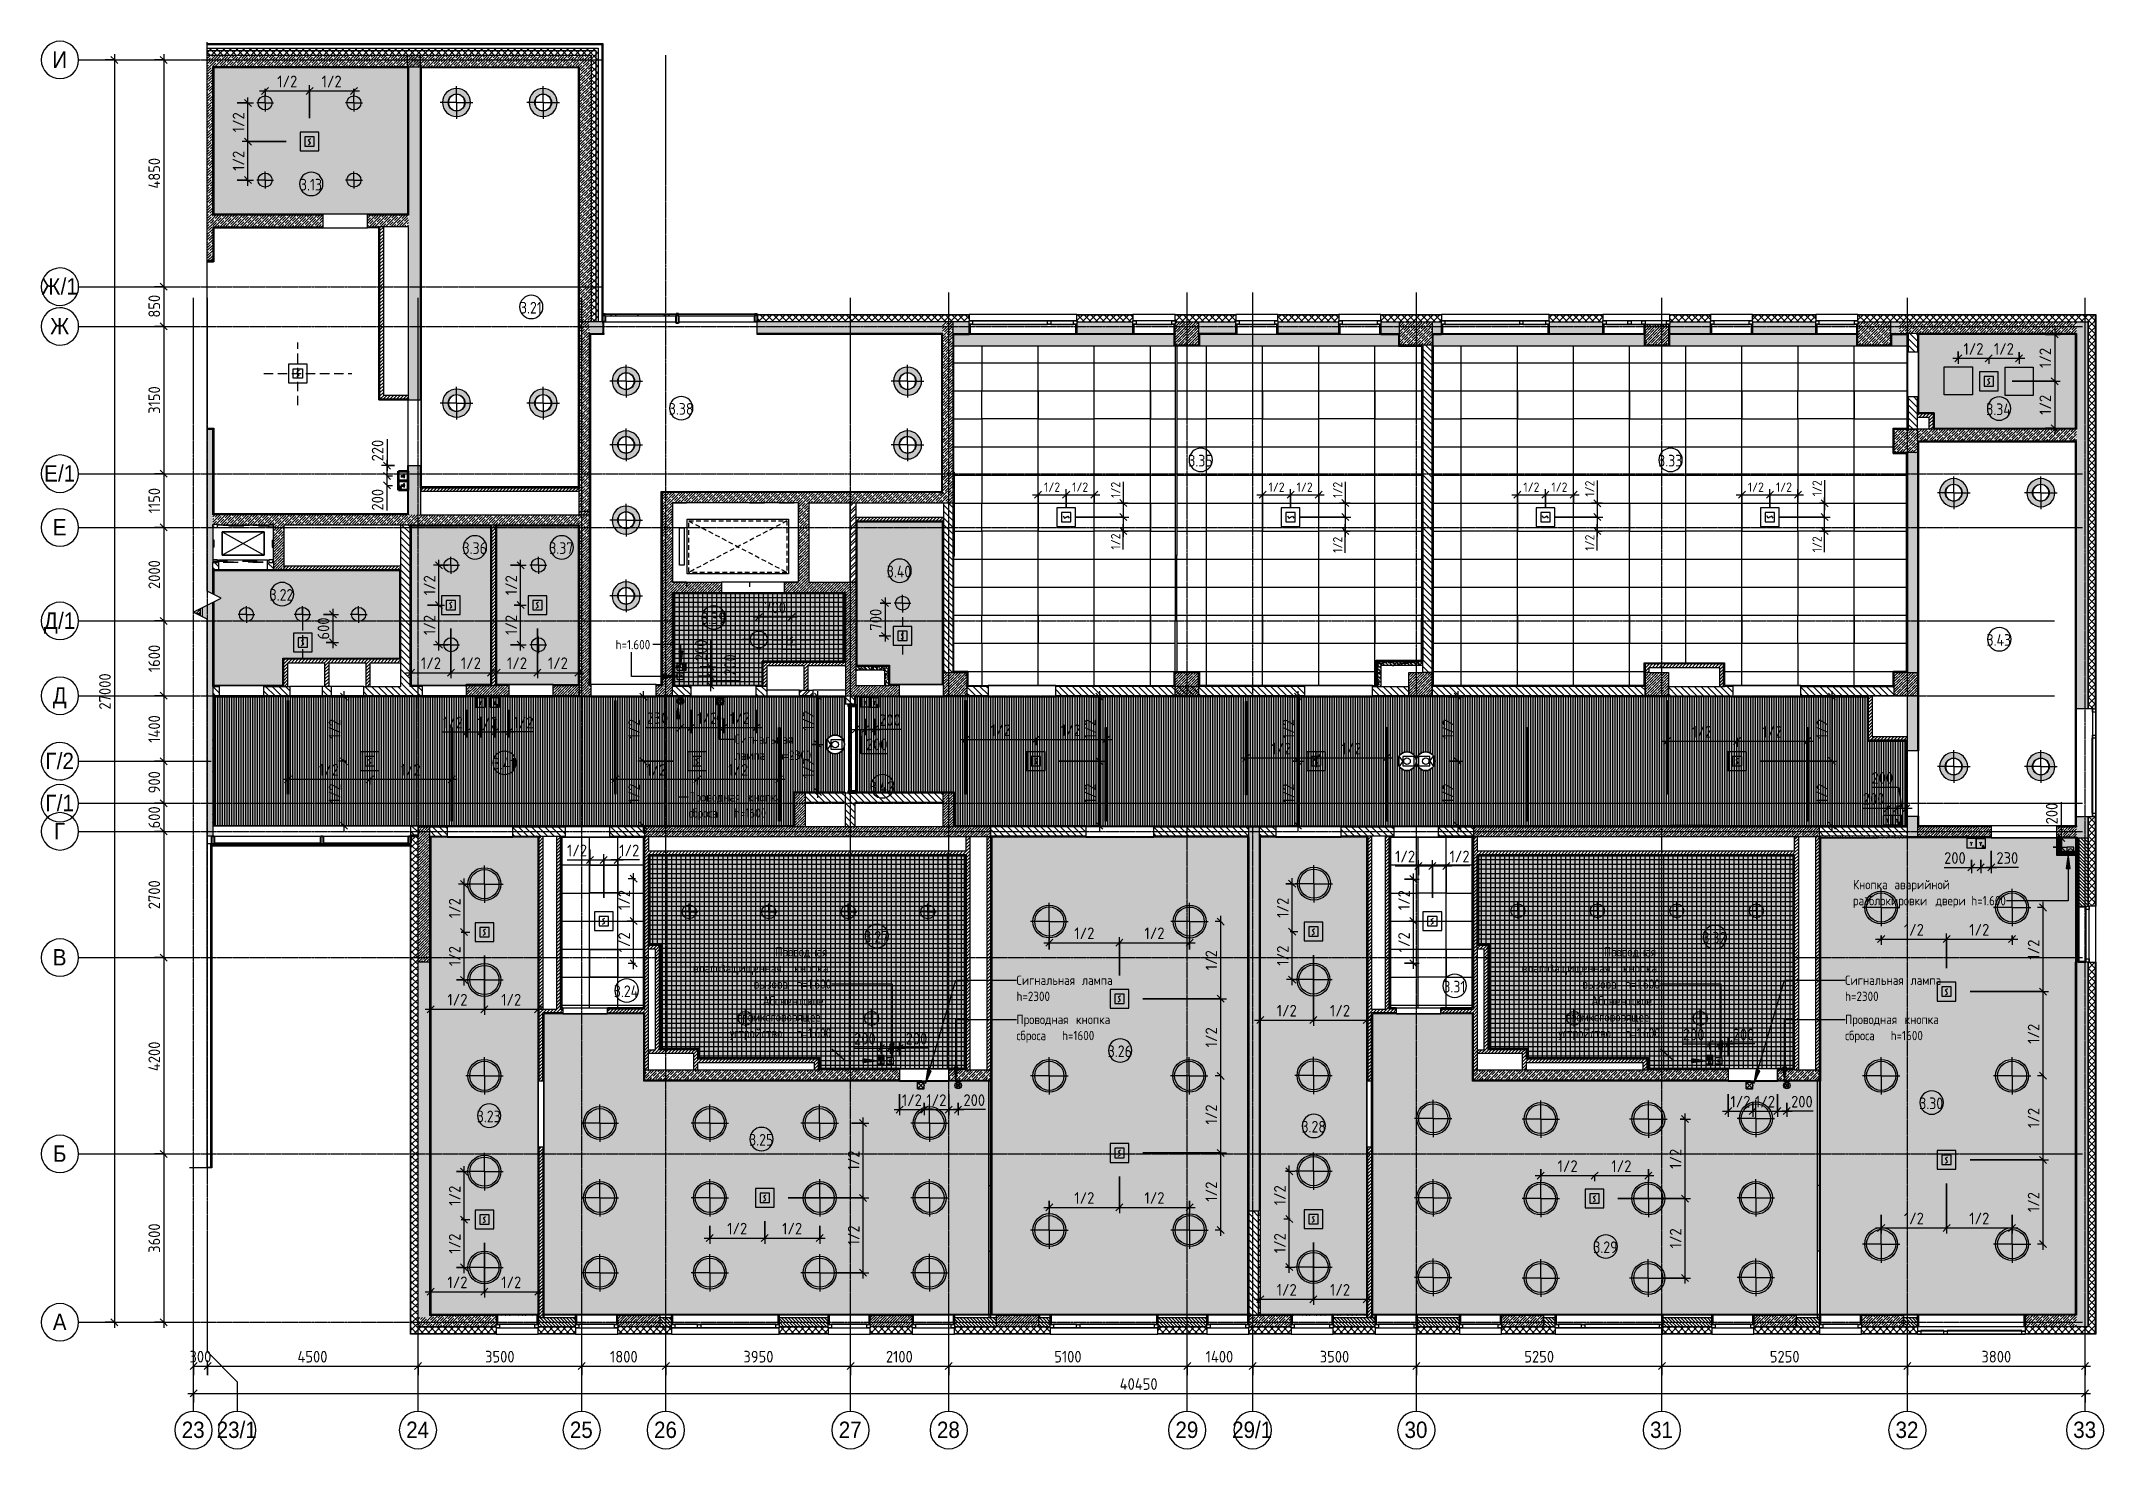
# Model space of a CAD drawing. Header units: millimetres. Extents: x 81303 to 275082, y -8553 to 29000.
# Drawn here: x 81303 to 125410, y -2706 to 27400 of the extents above; entities that cross this region are included whole.
import ezdxf

# ---------------------------------------------------------------- set-up
doc = ezdxf.new("R2010")
doc.units = ezdxf.units.MM
for name, pattern in [('200_ШТРИХ_ш1п0_6_', [160, 100, -60]), ('ADSK_Штрих_ш2 п1', [300, 200, -100]), ('Осевая', [31.75, 6.35, -4.7625, 15.875, -4.7625]), ('Снесенные', [714.375, 476.25, -238.125]), ('Штрих', [635, 317.5, -317.5])]:
    doc.linetypes.add(name, pattern=pattern)
for name, color, linetype, lineweight in [('A-ANNO-DIMS', 7, 'Continuous', 9), ('A-ANNO-DIMS-100', 7, 'Continuous', 9), ('A-AREA-IDEN', 7, 'Continuous', 9), ('A-CLNG-PATT', 7, 'Continuous', 9), ('A-DETL', 7, 'Continuous', 9), ('A-DETL-1', 7, 'Continuous', 35), ('A-DETL-2', 7, 'ADSK_Штрих_ш2 п1', 9), ('A-DETL-GENF', 7, 'Continuous', 9), ('A-DETL-GENF-1', 7, '200_ШТРИХ_ш1п0_6_', 9), ('A-GENM', 7, 'Штрих', 9), ('A-GLAZ', 7, 'Continuous', 9), ('A-GLAZ-1', 7, 'Continuous', 13), ('A-GLAZ-CURT', 7, 'Continuous', 9), ('A-GLAZ-CURT-1', 7, 'Continuous', 25), ('A-GLAZ-CWMG', 7, 'Continuous', 9), ('A-GLAZ-CWMG-1', 7, 'Continuous', 25), ('A-WALL', 7, 'Continuous', 9), ('I-WALL', 7, 'Continuous', 9), ('M-EQPM', 7, 'Continuous', 9), ('M-EQPM-1', 7, 'Штрих', 9), ('M-EQPM-2', 7, 'Снесенные', 9), ('Q-SPCQ', 7, 'Continuous', 9), ('Q-SPCQ-2', 7, 'Штрих', 9), ('S-COLS', 7, 'Continuous', 9), ('Оси', 7, 'Continuous', 9), ('Оси-1', 7, 'Continuous', 20), ('Оси-2', 7, 'Осевая', 9)]:
    doc.layers.add(name, color=color, linetype=linetype, lineweight=lineweight)
for name, color, linetype, lineweight, true_color in [('A-ANNO-NOTE', 1, 'Continuous', 9, 0xff0000), ('A-CLNG-1', 7, 'Continuous', 9, 0xeaeaea), ('A-WALL-1', 7, 'Continuous', 9, 0x3c3c3c), ('A-WALL-2', 7, 'Continuous', 9, 0x535353), ('A-WALL-FNSH-1', 7, 'Continuous', 9, 0x3c3c3c), ('E-LITE-EQPM-1', 7, 'Continuous', 9, 0xff8080), ('G-ANNO-TEXT-1', 7, 'Continuous', 9, 0x3c3c3c), ('I-WALL-1', 7, 'Continuous', 9, 0x535353), ('Q-SPCQ-1', 7, 'Continuous', 9, 0x004000), ('Q-SPCQ-3', 7, 'Continuous', 9, 0x008040), ('Q-SPCQ-4', 1, 'Continuous', 9, 0xff0000), ('S-COLS-1', 9, 'Continuous', 9, 0x808080), ('S-COLS-2', 7, 'Continuous', 9, 0x3c3c3c)]:
    doc.layers.add(name, color=color, linetype=linetype, lineweight=lineweight, true_color=true_color)
doc.layers.add('A-CLNG-PATT-1', color=7, linetype='Continuous', lineweight=9, transparency=1)
doc.styles.add('Arial', font='arial.ttf', dxfattribs={"width": 0.9, "height": 350})
doc.styles.add('GOST Common', font='GOST_Common.ttf', dxfattribs={"width": 0.9, "height": 200})
doc.styles.add('GOST Common_1', font='GOST_Common.ttf', dxfattribs={"width": 0.9, "height": 250})
doc.styles.add('ISOCPEUR', font='isocpeur.ttf', dxfattribs={"width": 0.9, "height": 250})
doc.styles.add('ISOCPEUR_1', font='isocpeur.ttf', dxfattribs={"width": 0.9, "height": 200})
doc.dimstyles.new('ISO-2_0_0_9К_Средний_округл2', dxfattribs={"dimscale": 304.8, "dimtxt": 199.196235, "dimasz": 0.492126, "dimexe": 0.393701, "dimexo": 0, "dimgap": 0, "dimtad": 1, "dimdec": 0, "dimrnd": 10, "dimzin": 0, "dimdsep": 46, "dimtxsty": 'ISOCPEUR_1', "dimblk1": 'OBLIQUE', "dimblk2": 'OBLIQUE', "dimsah": 1, "dimcen": 0.09, "dimdle": 0.393701, "dimazin": 0, "dimtfac": 1, "dimtdec": 4, "dimtix": 1, "dimtmove": 0, "dimatfit": 3, "dimfxl": 1, "dimtvp": 1, "dimtolj": 1, "dimtzin": 0, "dimarcsym": 2})
doc.dimstyles.new('ISO-2_0_0_9К_Средний_округл2_1', dxfattribs={"dimscale": 304.8, "dimtxt": 199.196235, "dimasz": 0.492126, "dimexe": 0.393701, "dimexo": 0, "dimgap": 0, "dimtad": 1, "dimdec": 0, "dimrnd": 10, "dimzin": 0, "dimdsep": 46, "dimtxsty": 'ISOCPEUR_1', "dimblk1": 'OBLIQUE', "dimblk2": 'OBLIQUE', "dimsah": 1, "dimcen": 0.09, "dimdle": 0.393701, "dimazin": 0, "dimtfac": 1, "dimtdec": 4, "dimtix": 1, "dimtmove": 1, "dimatfit": 3, "dimfxl": 1, "dimtvp": 1, "dimtolj": 1, "dimtzin": 0, "dimarcsym": 2})
doc.dimstyles.new('ISO-2_5_0_9К_БОЛЬШОЙ', dxfattribs={"dimscale": 304.8, "dimtxt": 248.995294, "dimasz": 0.492126, "dimexe": 0.393701, "dimexo": 0.984252, "dimgap": 0, "dimtad": 1, "dimdec": 0, "dimrnd": 10, "dimzin": 0, "dimdsep": 46, "dimtxsty": 'ISOCPEUR', "dimblk1": 'OBLIQUE', "dimblk2": 'OBLIQUE', "dimsah": 1, "dimcen": 0.09, "dimdle": 0.393701, "dimazin": 0, "dimtfac": 1, "dimtdec": 4, "dimtix": 1, "dimtmove": 0, "dimatfit": 3, "dimfxl": 1, "dimtvp": 1, "dimtolj": 1, "dimtzin": 0, "dimarcsym": 2})
doc.dimstyles.new('ISO-2_5_0_9К_БОЛЬШОЙ_1', dxfattribs={"dimscale": 304.8, "dimtxt": 248.995294, "dimasz": 0.492126, "dimexe": 0.393701, "dimexo": 0.984252, "dimgap": 0, "dimtad": 1, "dimdec": 0, "dimrnd": 10, "dimzin": 0, "dimdsep": 46, "dimtxsty": 'ISOCPEUR', "dimblk1": 'OBLIQUE', "dimblk2": 'OBLIQUE', "dimsah": 1, "dimcen": 0.09, "dimdle": 0.393701, "dimazin": 0, "dimtfac": 1, "dimtdec": 4, "dimtix": 1, "dimtmove": 1, "dimatfit": 3, "dimfxl": 1, "dimtvp": 1, "dimtolj": 1, "dimtzin": 0, "dimarcsym": 2})
pattern_1 = [(45, (0, 0), (-57.024626, 57.024626), []), (45, (57.025, 0), (-57.024626, 57.024626), [100.806, -20.161, 3.353, -16.808])]
pattern_2 = [(45, (0, 0), (-70.71068, 70.71068), []), (135, (0, 0), (-70.71068, -70.71068), [])]
pattern_3 = [(135, (0, 0), (-35.35534, -35.35534), [])]
pattern_4 = [(135, (0, 0), (-70.71068, -70.71068), [])]
pattern_5 = [(45, (0, 0), (-35.35534, 35.35534), [])]
pattern_6 = [(45, (0, 0), (-85.53659, 85.53659), []), (45, (57.02, 0), (-85.53659, 85.53659), [])]
pattern_7 = [(135, (0, 0), (-75.43415, -75.43415), [106.68, -17.78, 3.556, -17.78]), (135, (0, 75.39), (-75.43415, -75.43415), []), (50, (0, 0), (127.52922, -11.15758), [13.335, -146.685]), (355, (0, 0), (-24.66966, 133.74002), [10.668, -117.348]), (100.451, (10.63, -0.93), (102.85973, 122.58178), [11.333, -124.663]), (46.184, (0, 35.56), (189.75516, -29.43036), [20.002, -220.027]), (96.636, (15.81, 33.1), (166.1822, 173.1996), [17, -186.995]), (351.184, (0, 35.56), (166.18393, 173.19757), [16.002, -176.022]), (21, (17.78, 26.67), (106.130265, -71.58603), [13.335, -146.685]), (326, (17.78, 26.67), (43.26188, 128.93175), [10.668, -117.348]), (71.451, (26.62, 20.7), (149.39198, 57.34505), [11.333, -124.663]), (37.5, (0, 0), (2.162228, 59.188357), [3.353, -112.573, 3.353, -115.773, -117.792]), (37.5, (0, 0), (2.162228, 59.188357), [-235.052, 3.353, -114.44]), (7.5, (0, 0), (46.773857, 70.126152), [3.353, -64.567, 3.353, -109.906, -44.894]), (7.5, (0, 0), (46.773857, 70.126152), [-181.178, 3.353, -41.542]), (327.5, (-39.65, 0), (94.913671, -4.010093), [3.353, -41.097, 3.353, -135.331, -184.023]), (327.5, (-39.65, 0), (94.913671, -4.010093), [-183.134, 3.353, -180.67]), (317.5, (-57.43, 0), (103.69057, 17.79882), [3.353, -54.432, 3.353, -88.748, -130.683]), (317.5, (-57.43, 0), (103.69057, 17.79882), [-149.885, 3.353, -127.33])]
pattern_8 = [(0, (0, 0), (121.92, 30.48), [10.058, -81.382, 10.058, -81.382, -487.68]), (0, (0, 0), (121.92, 30.48), [-182.88, 10.058, -172.822, 10.058, -81.382, -213.36]), (0, (0, 0), (121.92, 30.48), [-457.2, 10.058, -50.902, 10.058, -142.342]), (120, (45.72, 15.24), (-87.356454, 90.345817), [10.058, -81.382, 10.058, -81.382, -487.68]), (120, (45.72, 15.24), (-87.356454, 90.345817), [-182.88, 10.058, -172.822, 10.058, -81.382, -213.36]), (120, (45.72, 15.24), (-87.356454, 90.345817), [-457.2, 10.058, -50.902, 10.058, -142.342]), (240, (60.96, 76.2), (-34.563546, -120.825817), [10.058, -81.382, 10.058, -81.382, -487.68]), (240, (60.96, 76.2), (-34.563546, -120.825817), [-182.88, 10.058, -172.822, 10.058, -81.382, -213.36]), (240, (60.96, 76.2), (-34.563546, -120.825817), [-457.2, 10.058, -50.902, 10.058, -142.342])]
pattern_9 = [(45, (0, 0), (-106.06602, 106.06602), []), (135, (0, 0), (-106.06602, -106.06602), [])]

msp = doc.modelspace()

# ---------------------------------------------------------------- texts
at = {"layer": 'A-AREA-IDEN', "char_height": 250, "attachment_point": 1, "style": 'GOST Common_1'}
for s, insert, width in [('3.13', (86835.4, 24456.8), 606.076), ('3.21', (91540.9, 21824.9), 606.076), ('3.38', (94723.3, 19661.2), 663.797), ('3.34', (122897.4, 19652), 685.443), ('3.35', (105833, 18553.8), 663.797), ('3.33', (115881.3, 18553.8), 663.797), ('3.36', (90312.5, 16682.9), 663.797), ('3.37', (92167.7, 16682.9), 663.797), ('3.40', (99384.8, 16182.9), 685.443), ('3.22', (86187.4, 15682.9), 663.797), ('3.39', (95415.5, 15182.9), 663.797), ('3.43', (122902.4, 14717.5), 685.443), ('3.41', (90959.9, 12073.7), 627.721), ('3.42', (99016.9, 11572.7), 685.443), ('3.27', (98905.2, 8368.7), 663.797), ('3.32', (116827.4, 8347.1), 663.797), ('3.24', (93547.4, 7204.7), 685.443), ('3.31', (111287, 7303.1), 606.076), ('3.26', (104110.4, 5921.6), 663.797), ('3.23', (90616.9, 4527.2), 663.797), ('3.30', (121463.7, 4807.3), 663.797), ('3.25', (96440.8, 4027.2), 663.797), ('3.28', (108252.8, 4307.3), 663.797), ('3.29', (114493.7, 1729.2), 663.797)]:
    msp.add_mtext(s, dxfattribs=dict(at, insert=insert, width=width))
at = {"layer": 'G-ANNO-TEXT-1', "char_height": 200, "attachment_point": 1, "style": 'GOST Common'}
for s, insert, width in [('h=1.600', (93586.3, 14593.9), 966.835), ('Сигнальная', (96130.6, 12572.8), 1616.202), ('\\fGOST Common|b0|i0|c204|p34|;\\W.9; ', (97464.1, 12572.8), 79.367), ('лампа', (96130.6, 12228.8), 851.392), ('  h=2300', (96833.1, 12228.8), 1103.924), ('Проводная', (95142.8, 11336.4), 1464.683), ('\\fGOST Common|b0|i0|c204|p34|;\\W.9; ', (96351.3, 11336.4), 79.367), ('кнопка', (96416.8, 11336.4), 974.05), ('\\fGOST Common|b0|i0|c204|p34|;\\W.9; ', (97220.5, 11336.4), 50.506), ('сброса', (95142.8, 10992.5), 916.329), ('  h=1600', (95898.9, 10992.5), 1060.633), ('Кнопка', (120045.8, 9461), 995.696), ('\\fGOST Common|b0|i0|c204|p34|;\\W.9; ', (120867.3, 9461), 79.367), ('аварийной', (120932.8, 9461), 1471.898), ('\\fGOST Common|b0|i0|c204|p34|;\\W.9; ', (122147.2, 9461), 79.367), ('разблокировки', (120045.8, 9117.1), 2063.544), ('\\fGOST Common|b0|i0|c204|p34|;\\W.9; ', (121748.4, 9117.1), 79.367), ('двери', (121813.9, 9117.1), 793.671), (' h=1.600', (122468.7, 9117.1), 1046.202), ('Проводная', (97002.2, 8022.6), 1464.683), ('Проводная', (114722.2, 8022.6), 1464.683), ('влагозащищенная', (95240.1, 7678.6), 2546.961), ('\\fGOST Common|b0|i0|c204|p34|;\\W.9; ', (97341.6, 7678.6), 79.367), ('кнопка', (97407, 7678.6), 974.05), ('влагозащищенная', (112960.1, 7678.6), 2546.961), ('\\fGOST Common|b0|i0|c204|p34|;\\W.9; ', (115061.6, 7678.6), 79.367), ('кнопка', (115127, 7678.6), 974.05), ('вызова', (96537.9, 7334.7), 981.265), (' h=1.600', (97347.5, 7334.7), 1046.202), ('Сигнальная', (102158.4, 7415.4), 1616.202), ('h=2300', (102158.4, 7071.4), 945.19), ('\\fGOST Common|b0|i0|c204|p34|;\\W.9; ', (103491.9, 7415.4), 79.367), ('лампа', (103557.4, 7415.4), 851.392), ('вызова', (114257.9, 7334.7), 981.265), (' h=1.600', (115067.5, 7334.7), 1046.202), ('Сигнальная', (119878.4, 7415.4), 1616.202), ('h=2300', (119878.4, 7071.4), 945.19), ('\\fGOST Common|b0|i0|c204|p34|;\\W.9; ', (121211.9, 7415.4), 79.367), ('лампа', (121277.4, 7415.4), 851.392), ('Абонентское', (96728.4, 6976.1), 1796.582), ('Абонентское', (114448.4, 6976.1), 1796.582), ('устройство', (96025.9, 6288.1), 1601.772), ('громкоговорящее', (96180.7, 6632.1), 2460.379), (' h=1.600', (97347.5, 6288.1), 1046.202), ('сброса', (102158.4, 6232.6), 916.329), ('Проводная', (102158.4, 6576.5), 1464.683), ('  h=1600', (102914.5, 6232.6), 1060.633), ('\\fGOST Common|b0|i0|c204|p34|;\\W.9; ', (103366.9, 6576.5), 79.367), ('кнопка', (103432.4, 6576.5), 974.05), ('\\fGOST Common|b0|i0|c204|p34|;\\W.9; ', (104236.1, 6576.5), 79.367), ('устройство', (113745.9, 6288.1), 1601.772), ('громкоговорящее', (113900.7, 6632.1), 2460.379), (' h=1.600', (115067.5, 6288.1), 1046.202), ('сброса', (119878.4, 6232.6), 916.329), ('Проводная', (119878.4, 6576.5), 1464.683), ('  h=1600', (120634.5, 6232.6), 1060.633), ('\\fGOST Common|b0|i0|c204|p34|;\\W.9; ', (121086.9, 6576.5), 79.367), ('кнопка', (121152.4, 6576.5), 974.05), ('\\fGOST Common|b0|i0|c204|p34|;\\W.9; ', (121956.1, 6576.5), 79.367)]:
    msp.add_mtext(s, dxfattribs=dict(at, insert=insert, width=width))
at = {"layer": 'Оси', "char_height": 350, "attachment_point": 1, "style": 'Arial'}
for s, insert, width in [('\\fArial|b0|i0|c204|p34|;\\W.9;И', (81538.6, 27181), 389.62), ('\\fArial|b0|i0|c204|p34|;\\W.9;Ж', (81306.4, 22331), 497.848), ('/1', (81717.2, 22331), 454.557), ('\\fArial|b0|i0|c204|p34|;\\W.9;Ж', (81494, 21481), 497.848), ('\\fArial|b0|i0|c204|p34|;\\W.9;Е', (81363.1, 18331), 360.759), ('/1', (81660.8, 18331), 454.557), ('\\fArial|b0|i0|c204|p34|;\\W.9;Е', (81550.3, 17181), 360.759), ('\\fArial|b0|i0|c204|p34|;\\W.9;Д', (81359.9, 15181), 367.975), ('/1', (81663.6, 15181), 454.557), ('\\fArial|b0|i0|c204|p34|;\\W.9;Д', (81547.6, 13581), 367.975), ('\\fArial|b0|i0|c204|p34|;\\W.9;Г', (81389.6, 12181), 295.823), ('/2', (81633.7, 12181), 454.557), ('\\fArial|b0|i0|c204|p34|;\\W.9;Г', (81389.6, 11281), 295.823), ('/1', (81633.7, 11281), 454.557), ('\\fArial|b0|i0|c204|p34|;\\W.9;Г', (81577.3, 10681), 295.823), ('\\fArial|b0|i0|c204|p34|;\\W.9;В', (81550.3, 7981), 360.759), ('\\fArial|b0|i0|c204|p34|;\\W.9;Б', (81553.4, 3781), 353.544), ('\\fArial|b0|i0|c204|p34|;\\W.9;А', (81550.3, 181), 360.759), ('23', (84307.4, -2125.6), 606.076), ('23/1', (85054.7, -2125.6), 1060.633), ('24', (89107.4, -2125.6), 606.076), ('25', (92607.4, -2125.6), 606.076), ('26', (94407.4, -2125.6), 606.076), ('27', (98357.4, -2125.6), 606.076), ('28', (100457.4, -2125.6), 606.076), ('29', (105557.4, -2125.6), 606.076), ('29/1', (106769.7, -2125.6), 1060.633), ('30', (110457.4, -2125.6), 606.076), ('31', (115707.4, -2125.6), 606.076), ('32', (120957.4, -2125.6), 606.076), ('33', (124757.4, -2125.6), 606.076)]:
    msp.add_mtext(s, dxfattribs=dict(at, insert=insert, width=width))

# ---------------------------------------------------------------- blocks, each defined once
blk = doc.blocks.new('120_Окно_СКБ_1Ст - 120_Окно_СКБ_1Ст 1200х2500_h_ с форточкой 3-24161067-Сводный план потолка 3 этажа в осях 23-33')
at = {"layer": 'A-GLAZ'}
for p, q in [((600, -57), (-600, -57)), ((-600, -127), (600, -127))]:
    blk.add_line(p, q, dxfattribs=at)
at = {"layer": 'A-GLAZ-1'}
for p, q in [((-600, -127), (-600, -57)), ((-600, -57), (-530, -57)), ((-530, -127), (-600, -127)), ((-530, -57), (-530, -127)), ((-530, -127), (-530, -137)), ((-530, -137), (530, -137)), ((-480, -137), (-480, -127)), ((480, -137), (480, -127)), ((530, -127), (530, -57)), ((530, -57), (600, -57)), ((600, -127), (530, -127)), ((530, -137), (530, -127)), ((600, -57), (600, -127))]:
    blk.add_line(p, q, dxfattribs=at)
blk = doc.blocks.new('120_Окно_СКБ_1Ст - 120_Окно_СКБ_1Ст 900х2500_h_ с форточкой-22877787-Сводный план потолка 3 этажа в осях 23-33')
at = {"layer": 'A-GLAZ'}
for p, q in [((450, -57), (-450, -57)), ((-450, -127), (450, -127))]:
    blk.add_line(p, q, dxfattribs=at)
at = {"layer": 'A-GLAZ-1'}
for p, q in [((-450, -127), (-450, -57)), ((-450, -57), (-380, -57)), ((-380, -127), (-450, -127)), ((-380, -57), (-380, -127)), ((-380, -127), (-380, -137)), ((-380, -137), (380, -137)), ((-330, -137), (-330, -127)), ((330, -137), (330, -127)), ((380, -127), (380, -57)), ((380, -57), (450, -57)), ((450, -127), (380, -127)), ((380, -137), (380, -127)), ((450, -57), (450, -127))]:
    blk.add_line(p, q, dxfattribs=at)
blk = doc.blocks.new('120_Окно_СКБ_1Ст - 120_Окно_СКБ_1Ст 900х2500_h_ с форточкой-22876038-Сводный план потолка 3 этажа в осях 23-33')
at = {"layer": 'A-GLAZ'}
for p, q in [((450, -57), (-450, -57)), ((-450, -127), (450, -127))]:
    blk.add_line(p, q, dxfattribs=at)
at = {"layer": 'A-GLAZ-1'}
for p, q in [((-450, -127), (-450, -57)), ((-450, -57), (-380, -57)), ((-380, -127), (-450, -127)), ((-380, -57), (-380, -127)), ((-380, -127), (-380, -137)), ((-380, -137), (380, -137)), ((-330, -137), (-330, -127)), ((330, -137), (330, -127)), ((380, -127), (380, -57)), ((380, -57), (450, -57)), ((450, -127), (380, -127)), ((380, -137), (380, -127)), ((450, -57), (450, -127))]:
    blk.add_line(p, q, dxfattribs=at)
blk = doc.blocks.new('SEQ_2D_Лифт - Лифт_2700х1700 пр-23694033-Сводный план потолка 3 этажа в осях 23-33')
at = {"layer": 'A-DETL-GENF'}
for p, q in [((-1135, -495), (-1135, 675)), ((-1135, 675), (1035, 675)), ((1035, 675), (1035, -495)), ((1100, 490), (1200, 490)), ((1100, -310), (1100, 490)), ((1200, 490), (1200, -310)), ((1200, -310), (1100, -310)), ((1035, -495), (-1135, -495))]:
    blk.add_line(p, q, dxfattribs=at)
at = {"layer": 'A-DETL-GENF-1'}
for p, q in [((-1100, 640), (1000, 640)), ((-1100, -460), (-1100, 640)), ((1000, -460), (-1100, 640)), ((-1100, -460), (1000, 640)), ((1000, 640), (1000, -460)), ((1000, -460), (-1100, -460))]:
    blk.add_line(p, q, dxfattribs=at)
at = {"layer": 'Q-SPCQ-2'}
for p, q in [((-300, 850), (-300, 950)), ((1050, 850), (1050, 950)), ((-1350, -850), (-1350, 850)), ((-1350, 850), (-300, 850)), ((1050, 850), (1350, 850)), ((1350, 850), (1350, -850)), ((-300, -850), (-1350, -850)), ((1350, -850), (1050, -850))]:
    blk.add_line(p, q, dxfattribs=at)
blk = doc.blocks.new('BSC_Колонна _Прямоугольная - 250х900-23282983-Сводный план потолка 3 этажа в осях 23-33')
at = {"layer": 'S-COLS-1'}
h = blk.add_hatch(dxfattribs=at)
h.set_pattern_fill('FP_6', color=256, style=0, pattern_type=2)
h.set_pattern_definition([(45, (-99480, -25), (-57.024626, 57.024626), []), (45, (-99422.975, -25), (-57.024626, 57.024626), [100.806, -20.161, 3.353, -16.808])])
h.paths.add_polyline_path([(-450, -125), (450, -125), (450, 125), (-450, 125), (-450, -73)])
at = {"layer": 'S-COLS-2'}
for p, q in [((-450, 125), (450, 125)), ((-450, -73), (-450, 125)), ((450, 125), (450, -73)), ((450, -125), (-450, -125))]:
    blk.add_line(p, q, dxfattribs=at)
blk = doc.blocks.new('BSC_Колонна _Прямоугольная - 250х900-V1-Сводный план потолка 3 этажа в осях 23-33')
at = {"layer": 'S-COLS-1'}
h = blk.add_hatch(dxfattribs=at)
h.set_pattern_fill('FP_8', color=256, style=0, pattern_type=2)
h.set_pattern_definition([(45, (-94080, -25), (-57.024626, 57.024626), []), (45, (-94022.975, -25), (-57.024626, 57.024626), [100.806, -20.161, 3.353, -16.808])])
h.paths.add_polyline_path([(-450, -125), (450, -125), (450, 125), (-450, 125), (-450, -73)])
at = {"layer": 'S-COLS-2'}
for p, q in [((-450, 125), (450, 125)), ((-450, -73), (-450, 125)), ((450, 125), (450, -125)), ((450, -125), (-450, -125))]:
    blk.add_line(p, q, dxfattribs=at)
blk = doc.blocks.new('BSC_Колонна _Прямоугольная - 250х900-V2-Сводный план потолка 3 этажа в осях 23-33')
at = {"layer": 'S-COLS-1'}
h = blk.add_hatch(dxfattribs=at)
h.set_pattern_fill('FP_9', color=256, style=0, pattern_type=2)
h.set_pattern_definition([(45, (-102180, -25), (-57.024626, 57.024626), []), (45, (-102122.975, -25), (-57.024626, 57.024626), [100.806, -20.161, 3.353, -16.808])])
h.paths.add_polyline_path([(-450, -125), (450, -125), (450, 125), (-450, 125)])
at = {"layer": 'S-COLS-2'}
for p, q in [((-450, 125), (450, 125)), ((-450, -125), (-450, 125)), ((450, 125), (450, -125)), ((450, -125), (-450, -125))]:
    blk.add_line(p, q, dxfattribs=at)
blk = doc.blocks.new('120_Окно_СКБ_2Ст_Фрамуга сверху - 120_Окно_СКБ_2Ст_2300х2500_h_ ДОО-19727959-Сводный план потолка 3 этажа в осях 23-33')
at = {"layer": 'A-GLAZ'}
for p, q in [((1150, -57), (-1150, -57)), ((-1150, -127), (1150, -127)), ((-1080, -57), (1080, -57)), ((-1080, -127), (1080, -127))]:
    blk.add_line(p, q, dxfattribs=at)
at = {"layer": 'A-GLAZ-1'}
for p, q in [((-1150, -127), (-1150, -57)), ((-1150, -57), (-1080, -57)), ((-1080, -127), (-1150, -127)), ((-1080, -57), (-1080, -127)), ((-1080, -127), (-1080, -137)), ((-1080, -137), (520, -137)), ((-1030, -137), (-1030, -127)), ((470, -137), (470, -127)), ((520, -127), (520, -57)), ((520, -57), (590, -57)), ((590, -127), (520, -127)), ((520, -137), (520, -127)), ((590, -57), (590, -127)), ((590, -127), (590, -137)), ((590, -137), (1080, -137)), ((640, -137), (640, -127)), ((1030, -137), (1030, -127)), ((1080, -127), (1080, -57)), ((1080, -57), (1150, -57)), ((1150, -127), (1080, -127)), ((1080, -137), (1080, -127)), ((1150, -57), (1150, -127))]:
    blk.add_line(p, q, dxfattribs=at)
blk = doc.blocks.new('120_Окно_СКБ_2Ст_Фрамуга сверху - 120_Окно_СКБ_2Ст_2300х2500_h_ ДОО-22877115-Сводный план потолка 3 этажа в осях 23-33')
at = {"layer": 'A-GLAZ'}
for p, q in [((1150, 83), (-1150, 83)), ((-1150, 13), (1150, 13)), ((-1080, 83), (1080, 83)), ((-1080, 13), (1080, 13))]:
    blk.add_line(p, q, dxfattribs=at)
at = {"layer": 'A-GLAZ-1'}
for p, q in [((-1150, 13), (-1150, 83)), ((-1150, 83), (-1080, 83)), ((-1080, 13), (-1150, 13)), ((-1080, 83), (-1080, 13)), ((-1080, 13), (-1080, 3)), ((-1080, 3), (520, 3)), ((-1030, 3), (-1030, 13)), ((470, 3), (470, 13)), ((520, 13), (520, 83)), ((520, 83), (590, 83)), ((590, 13), (520, 13)), ((520, 3), (520, 13)), ((590, 83), (590, 13)), ((590, 13), (590, 3)), ((590, 3), (1080, 3)), ((640, 3), (640, 13)), ((1030, 3), (1030, 13)), ((1080, 13), (1080, 83)), ((1080, 83), (1150, 83)), ((1150, 13), (1080, 13)), ((1080, 3), (1080, 13)), ((1150, 83), (1150, 13))]:
    blk.add_line(p, q, dxfattribs=at)
blk = doc.blocks.new('120_Окно_СКБ_2Ст_Фрамуга сверху - 120_Окно_СКБ_2Ст_2300х2500_h_ ДОО-23103760-Сводный план потолка 3 этажа в осях 23-33')
at = {"layer": 'A-GLAZ'}
for p, q in [((1150, -57), (-1150, -57)), ((-1150, -127), (1150, -127)), ((-1080, -57), (1080, -57)), ((-1080, -127), (1080, -127))]:
    blk.add_line(p, q, dxfattribs=at)
at = {"layer": 'A-GLAZ-1'}
for p, q in [((-1150, -127), (-1150, -57)), ((-1150, -57), (-1080, -57)), ((-1080, -127), (-1150, -127)), ((-1080, -57), (-1080, -127)), ((-1080, -127), (-1080, -137)), ((-1080, -137), (520, -137)), ((-1030, -137), (-1030, -127)), ((470, -137), (470, -127)), ((520, -127), (520, -57)), ((520, -57), (590, -57)), ((590, -127), (520, -127)), ((520, -137), (520, -127)), ((590, -57), (590, -127)), ((590, -127), (590, -137)), ((590, -137), (1080, -137)), ((640, -137), (640, -127)), ((1030, -137), (1030, -127)), ((1080, -127), (1080, -57)), ((1080, -57), (1150, -57)), ((1150, -127), (1080, -127)), ((1080, -137), (1080, -127)), ((1150, -57), (1150, -127))]:
    blk.add_line(p, q, dxfattribs=at)
blk = doc.blocks.new('120_Окно_СКБ_2Ст_Фрамуга сверху - 120_Окно_СКБ_2Ст_2300х2500_h_ ДОО 2-24160916-Сводный план потолка 3 этажа в осях 23-33')
at = {"layer": 'A-GLAZ'}
for p, q in [((1150, 83), (-1150, 83)), ((-1150, 13), (1150, 13)), ((-1080, 83), (1080, 83)), ((-1080, 13), (1080, 13))]:
    blk.add_line(p, q, dxfattribs=at)
at = {"layer": 'A-GLAZ-1'}
for p, q in [((-1150, 13), (-1150, 83)), ((-1150, 83), (-1080, 83)), ((-1080, 13), (-1150, 13)), ((-1080, 83), (-1080, 13)), ((-590, 13), (-590, 83)), ((-590, 83), (-520, 83)), ((-520, 13), (-590, 13)), ((-520, 83), (-520, 13)), ((-520, 13), (-520, 3)), ((-520, 3), (1080, 3)), ((-470, 3), (-470, 13)), ((1030, 3), (1030, 13)), ((1080, 13), (1080, 83)), ((1080, 83), (1150, 83)), ((1150, 13), (1080, 13)), ((1080, 3), (1080, 13)), ((1150, 83), (1150, 13))]:
    blk.add_line(p, q, dxfattribs=at)
blk = doc.blocks.new('160_Подъемник - 160_Подъемник-23521422-Сводный план потолка 3 этажа в осях 23-33')
at = {"layer": 'A-GENM'}
for p, q in [((1080, 20), (220, 20)), ((220, 20), (1080, 20)), ((1076, 20), (220, 20)), ((1080, 20), (220, 20)), ((220, 20), (1080, 20)), ((224, 20), (1080, 20)), ((1080, -770), (220, -770)), ((220, -770), (1080, -770)), ((833, -770), (220, -770)), ((1080, -770), (220, -770)), ((220, -770), (1080, -770)), ((467, -770), (1080, -770))]:
    blk.add_line(p, q, dxfattribs=at)
at = {"layer": 'M-EQPM'}
for p, q in [((1100, -625), (200, -125)), ((200, -625), (1100, -125)), ((1100, -125), (200, -125)), ((200, -125), (200, -625)), ((200, -625), (200, -125)), ((200, -125), (1100, -125)), ((1100, -625), (1100, -125)), ((1100, -125), (1100, -625)), ((200, -625), (1100, -625)), ((1100, -625), (200, -625))]:
    blk.add_line(p, q, dxfattribs=at)
at = {"layer": 'M-EQPM-1'}
for p, q in [((1300, 0), (0, 0)), ((0, 0), (0, -750)), ((1300, -750), (1300, 0)), ((0, -750), (1300, -750))]:
    blk.add_line(p, q, dxfattribs=at)
blk = doc.blocks.new('Закладная деталь приямка - 150_100-20924311-Сводный план потолка 3 этажа в осях 23-33')
at = {"layer": 'M-EQPM-2'}
for p, q in [((85000, 16730), (84970, 16730)), ((85000, 16580), (84970, 16580)), ((85000, 16580), (85000, 16730))]:
    blk.add_line(p, q, dxfattribs=at)
blk = doc.blocks.new('Закладная деталь приямка - 150_100-V3-Сводный план потолка 3 этажа в осях 23-33')
at = {"layer": 'M-EQPM-2'}
for p, q in [((86270, 17060), (86170, 17060)), ((86170, 17000), (86170, 17060)), ((86170, 17000), (86270, 17000)), ((86270, 17000), (86270, 17060))]:
    blk.add_line(p, q, dxfattribs=at)
blk = doc.blocks.new('Закладная деталь приямка - 150_100-V4-Сводный план потолка 3 этажа в осях 23-33')
at = {"layer": 'M-EQPM-2'}
for p, q in [((85070, 16310), (84970, 16310)), ((84970, 16310), (84970, 16250)), ((84970, 16250), (85070, 16250)), ((85070, 16250), (85070, 16310))]:
    blk.add_line(p, q, dxfattribs=at)
blk = doc.blocks.new('BSC_Колонна _Прямоугольная - 700х500-23282984-Сводный план потолка 3 этажа в осях 23-33')
at = {"layer": 'S-COLS-1'}
h = blk.add_hatch(dxfattribs=at)
h.set_pattern_fill('FP_11', color=256, style=0, pattern_type=2)
h.set_pattern_definition([(45, (-120500, -21150), (-57.024626, 57.024626), []), (45, (-120442.975, -21150), (-57.024626, 57.024626), [100.806, -20.161, 3.353, -16.808])])
h.paths.add_polyline_path([(-350, -250), (350, -250), (350, 250), (-350, 250), (-350, -250)])
at = {"layer": 'S-COLS-2'}
for p, q in [((-350, 250), (350, 250)), ((-350, -250), (-350, 198)), ((350, 250), (350, -250)), ((350, -250), (-350, -250))]:
    blk.add_line(p, q, dxfattribs=at)
blk = doc.blocks.new('BSC_Колонна _Прямоугольная - 500х500-23282985-Сводный план потолка 3 этажа в осях 23-33')
at = {"layer": 'S-COLS-1'}
h = blk.add_hatch(dxfattribs=at)
h.set_pattern_fill('FP_12', color=256, style=0, pattern_type=2)
h.set_pattern_definition([(45, (-115850.45, -21150), (-57.024626, 57.024626), []), (45, (-115793.42, -21150), (-57.024626, 57.024626), [100.806, -20.161, 3.353, -16.808])])
h.paths.add_polyline_path([(-250, -250), (250, -250), (250, 198), (210, 198), (210, 188), (-250, 188)])
at = {"layer": 'S-COLS-2'}
for p, q in [((-250, -250), (-250, 188)), ((250, 198), (250, -250)), ((250, -250), (-250, -250))]:
    blk.add_line(p, q, dxfattribs=at)
blk = doc.blocks.new('BSC_Колонна _Прямоугольная - 500х500-23282986-Сводный план потолка 3 этажа в осях 23-33')
at = {"layer": 'S-COLS-1'}
h = blk.add_hatch(dxfattribs=at)
h.set_pattern_fill('FP_13', color=256, style=0, pattern_type=2)
h.set_pattern_definition([(45, (-105800, -21150), (-57.024626, 57.024626), []), (45, (-105742.975, -21150), (-57.024626, 57.024626), [100.806, -20.161, 3.353, -16.808])])
h.paths.add_polyline_path([(-250, -250), (250, -250), (250, 250), (-250, 250), (-250, -250)])
at = {"layer": 'S-COLS-2'}
for p, q in [((-250, 250), (250, 250)), ((-250, -250), (-250, 198)), ((250, 250), (250, -250)), ((250, -250), (-250, -250))]:
    blk.add_line(p, q, dxfattribs=at)
blk = doc.blocks.new('PNS_Панель прямоугольная - Нр_Стекло - 40мм-22855911-Сводный план потолка 3 этажа в осях 23-33')
at = {"layer": 'A-GLAZ'}
h = blk.add_hatch(dxfattribs=at)
h.set_pattern_fill('FP_14', color=256, style=0, pattern_type=2)
h.set_pattern_definition([(45, (-94220, -21460), (-282.8427, 282.8427), [200, -600]), (45, (-94420, -21560), (-282.8427, 282.8427), [600, -200]), (45, (-94020, -21660), (-282.8427, 282.8427), [200, -600])])
h.paths.add_polyline_path([(760, -40), (770, -40), (770, 0), (-770, 0), (-770, -40), (665, -40)])
for p, q in [((-770, 0), (770, 0)), ((-760, 0), (760, 0)), ((760, -40), (-760, -40))]:
    blk.add_line(p, q, dxfattribs=at)
blk = doc.blocks.new('Прямоугольный импост - Импост структурный с накладкой - 170мм-22854936-Сводный план потолка 3 этажа в осях 23-33')
at = {"layer": 'A-GLAZ-CWMG-1'}
for p, q in [((0, 160), (-50, 160)), ((-50, 160), (-50, 40)), ((-50, 40), (-40, 40)), ((-40, 0), (-50, 0)), ((-50, 0), (-50, -10)), ((-40, 40), (-40, 0)), ((-10, 0), (-10, 40)), ((-10, 40), (0, 40)), ((0, 0), (-10, 0)), ((0, 40), (0, 160)), ((0, -10), (0, 0)), ((-50, -10), (0, -10))]:
    blk.add_line(p, q, dxfattribs=at)
blk = doc.blocks.new('PNS_Панель прямоугольная1 - Нр_Стекло - 40мм-23689159-Сводный план потолка 3 этажа в осях 23-33')
at = {"layer": 'A-GLAZ'}
for p, q in [((-825, 0), (825, 0)), ((-815, 0), (815, 0)), ((815, -40), (-815, -40))]:
    blk.add_line(p, q, dxfattribs=at)
blk = doc.blocks.new('Прямоугольный импост - Импост структурный с накладкой - 190мм-22854925-Сводный план потолка 3 этажа в осях 23-33')
at = {"layer": 'A-GLAZ-CWMG-1'}
for p, q in [((25, 190), (-25, 190)), ((-25, 190), (-25, 40)), ((-25, 40), (-15, 40)), ((-15, 0), (-25, 0)), ((-25, 0), (-25, -17)), ((-15, 40), (-15, 0)), ((15, 0), (15, 40)), ((15, 40), (25, 40)), ((25, 0), (15, 0)), ((25, 40), (25, 190)), ((25, -17), (25, 0)), ((-25, -17), (25, -17))]:
    blk.add_line(p, q, dxfattribs=at)
blk = doc.blocks.new('Прямоугольный импост - Импост структурный с накладкой - 170мм-22854979-Сводный план потолка 3 этажа в осях 23-33')
at = {"layer": 'A-GLAZ-CWMG-1'}
for p, q in [((-50, 40), (-50, 160)), ((-50, 160), (0, 160)), ((-40, 40), (-50, 40)), ((-50, 0), (-40, 0)), ((-50, -10), (-50, 0)), ((-40, 0), (-40, 40)), ((0, 40), (-10, 40)), ((-10, 40), (-10, 0)), ((-10, 0), (0, 0)), ((0, 160), (0, 40)), ((0, 0), (0, -10)), ((0, -10), (-50, -10))]:
    blk.add_line(p, q, dxfattribs=at)
blk = doc.blocks.new('Прямоугольный импост - Импост структурный с накладкой - 170мм-22855553-Сводный план потолка 3 этажа в осях 23-33')
at = {"layer": 'A-GLAZ-CWMG'}
for p, q in [((93360, 21570), (94880, 21570)), ((93360, 21400), (94880, 21400))]:
    blk.add_line(p, q, dxfattribs=at)
blk = doc.blocks.new('Прямоугольный импост - Импост структурный с накладкой - 170мм-23689142-Сводный план потолка 3 этажа в осях 23-33')
at = {"layer": 'A-GLAZ-CWMG'}
for p, q in [((94930, 21570), (96560, 21570)), ((94930, 21400), (96560, 21400))]:
    blk.add_line(p, q, dxfattribs=at)
blk = doc.blocks.new('Системная панель - Стекло - 40мм-33184352-Сводный план потолка 3 этажа в осях 23-33')
at = {"layer": 'A-GLAZ-CURT'}
h = blk.add_hatch(dxfattribs=at)
h.set_pattern_fill('FP_15', color=256, style=0, pattern_type=2)
h.set_pattern_definition([(45, (-86242.5, -10110), (-282.8427, 282.8427), [200, -600]), (45, (-86442.5, -10210), (-282.8427, 282.8427), [600, -200]), (45, (-86042.5, -10310), (-282.8427, 282.8427), [200, -600])])
h.paths.add_polyline_path([(1153, 0), (1153, 40), (-1153, 40), (-1153, 0), (910, 0)])
at = {"layer": 'A-GLAZ-CURT-1'}
for p, q in [((-1153, 0), (-1153, 40)), ((-1153, 40), (1153, 40)), ((1153, 0), (-1153, 0)), ((1153, 40), (1153, 0))]:
    blk.add_line(p, q, dxfattribs=at)
blk = doc.blocks.new('Системная панель - Стекло - 40мм-33184353-Сводный план потолка 3 этажа в осях 23-33')
at = {"layer": 'A-GLAZ-CURT'}
h = blk.add_hatch(dxfattribs=at)
h.set_pattern_fill('FP_16', color=256, style=0, pattern_type=2)
h.set_pattern_definition([(45, (-88344.25, -10110), (-282.8427, 282.8427), [200, -600]), (45, (-88544.25, -10210), (-282.8427, 282.8427), [600, -200]), (45, (-88144.25, -10310), (-282.8427, 282.8427), [200, -600])])
h.paths.add_polyline_path([(919, 0), (919, 40), (-919, 40), (-919, 0), (97, 0)])
at = {"layer": 'A-GLAZ-CURT-1'}
for p, q in [((-919, 0), (-919, 40)), ((-919, 40), (919, 40)), ((919, 0), (-919, 0)), ((919, 40), (919, 0))]:
    blk.add_line(p, q, dxfattribs=at)
blk = doc.blocks.new('Прямоугольный импост - Импост структурный с накладкой - 190мм-33184356-Сводный план потолка 3 этажа в осях 23-33')
at = {"layer": 'A-GLAZ-CWMG-1'}
for p, q in [((0, 17), (-50, 17)), ((-50, 17), (-50, 0)), ((-50, 0), (-40, 0)), ((-40, 0), (-40, -40)), ((-10, 0), (0, 0)), ((-10, -40), (-10, 0)), ((0, 0), (0, 17)), ((-40, -40), (-50, -40)), ((-50, -40), (-50, -190)), ((-50, -190), (0, -190)), ((0, -40), (-10, -40)), ((0, -190), (0, -40))]:
    blk.add_line(p, q, dxfattribs=at)
blk = doc.blocks.new('Прямоугольный импост - Импост структурный с накладкой - 190мм-33184358-Сводный план потолка 3 этажа в осях 23-33')
at = {"layer": 'A-GLAZ-CWMG-1'}
for p, q in [((-50, 0), (-50, 17)), ((-50, 17), (0, 17)), ((-40, 0), (-50, 0)), ((-40, -40), (-40, 0)), ((0, 0), (-10, 0)), ((-10, 0), (-10, -40)), ((0, 17), (0, 0)), ((-50, -190), (-50, -40)), ((-50, -40), (-40, -40)), ((0, -190), (-50, -190)), ((-10, -40), (0, -40)), ((0, -40), (0, -190))]:
    blk.add_line(p, q, dxfattribs=at)
blk = doc.blocks.new('Прямоугольный импост - Импост структурный с накладкой - 190мм-33184349-Сводный план потолка 3 этажа в осях 23-33')
at = {"layer": 'A-GLAZ-CWMG-1'}
for p, q in [((25, 17), (-25, 17)), ((-25, 17), (-25, 0)), ((-25, 0), (-15, 0)), ((-15, 0), (-15, -40)), ((15, 0), (25, 0)), ((15, -40), (15, 0)), ((25, 0), (25, 17)), ((-15, -40), (-25, -40)), ((-25, -40), (-25, -190)), ((-25, -190), (25, -190)), ((25, -40), (15, -40)), ((25, -190), (25, -40))]:
    blk.add_line(p, q, dxfattribs=at)
blk = doc.blocks.new('Прямоугольный импост - Импост структурный с накладкой - 190мм-23186050-Сводный план потолка 3 этажа в осях 23-33')
at = {"layer": 'A-GLAZ-CWMG'}
for p, q in [((85000, 10400), (87285, 10400)), ((85000, 10193), (87285, 10193))]:
    blk.add_line(p, q, dxfattribs=at)
blk = doc.blocks.new('Прямоугольный импост - Импост структурный с накладкой - 190мм-23186051-Сводный план потолка 3 этажа в осях 23-33')
at = {"layer": 'A-GLAZ-CWMG'}
for p, q in [((87335, 10400), (88000, 10400)), ((87335, 10193), (88000, 10193))]:
    blk.add_line(p, q, dxfattribs=at)
blk = doc.blocks.new('Прямоугольный импост - Импост структурный с накладкой - 190мм-23186052-Сводный план потолка 3 этажа в осях 23-33')
at = {"layer": 'A-GLAZ-CWMG'}
for p, q in [((88000, 10400), (89154, 10400)), ((88000, 10193), (89154, 10193))]:
    blk.add_line(p, q, dxfattribs=at)
blk = doc.blocks.new('BSC_Колонна _Прямоугольная - 500х500-22291386-Сводный план потолка 3 этажа в осях 23-33')
at = {"layer": 'S-COLS-1'}
h = blk.add_hatch(dxfattribs=at)
h.set_pattern_fill('FP_17', color=256, style=0, pattern_type=2)
h.set_pattern_definition([(45, (-121180, -13650), (-57.024626, 57.024626), []), (45, (-121122.975, -13650), (-57.024626, 57.024626), [100.806, -20.161, 3.353, -16.808])])
h.paths.add_polyline_path([(-250, -250), (250, -250), (250, 250), (-250, 250), (-250, -13)])
at = {"layer": 'S-COLS-2'}
for p, q in [((-250, 250), (250, 250)), ((-250, -250), (-250, 250)), ((250, 250), (250, -250)), ((250, -250), (-250, -250))]:
    blk.add_line(p, q, dxfattribs=at)
blk = doc.blocks.new('BSC_Колонна _Прямоугольная - 700х500-V6-Сводный план потолка 3 этажа в осях 23-33')
at = {"layer": 'S-COLS-1'}
h = blk.add_hatch(dxfattribs=at)
h.set_pattern_fill('FP_18', color=256, style=0, pattern_type=2)
h.set_pattern_definition([(45, (-110700, -21150), (-57.024626, 57.024626), []), (45, (-110642.975, -21150), (-57.024626, 57.024626), [100.806, -20.161, 3.353, -16.808])])
h.paths.add_polyline_path([(-350, -250), (350, -250), (350, 250), (-350, 250)])
at = {"layer": 'S-COLS-2'}
for p, q in [((-350, 250), (350, 250)), ((-350, -250), (-350, 250)), ((350, 250), (350, -250)), ((350, -250), (-350, -250))]:
    blk.add_line(p, q, dxfattribs=at)
blk = doc.blocks.new('BSC_Колонна _Прямоугольная - 500х500-17857564-Сводный план потолка 3 этажа в осях 23-33')
at = {"layer": 'S-COLS-1'}
h = blk.add_hatch(dxfattribs=at)
h.set_pattern_fill('FP_19', color=256, style=0, pattern_type=2)
h.set_pattern_definition([(45, (-100850, -13650), (-57.024626, 57.024626), []), (45, (-100792.975, -13650), (-57.024626, 57.024626), [100.806, -20.161, 3.353, -16.808])])
h.paths.add_polyline_path([(-250, -250), (250, -250), (250, 250), (-250, 250), (-250, -13)])
at = {"layer": 'S-COLS-2'}
for p, q in [((-250, 250), (250, 250)), ((-250, -250), (-250, 250)), ((250, 250), (250, -250)), ((250, -250), (-250, -250))]:
    blk.add_line(p, q, dxfattribs=at)
blk = doc.blocks.new('BSC_Колонна _Прямоугольная - 500х500-V7-Сводный план потолка 3 этажа в осях 23-33')
at = {"layer": 'S-COLS-1'}
h = blk.add_hatch(dxfattribs=at)
h.set_pattern_fill('FP_20', color=256, style=0, pattern_type=2)
h.set_pattern_definition([(45, (-121180, -18850), (-57.024626, 57.024626), []), (45, (-121122.975, -18850), (-57.024626, 57.024626), [100.806, -20.161, 3.353, -16.808])])
h.paths.add_polyline_path([(-250, -250), (250, -250), (250, 250), (-250, 250), (-250, 154)])
at = {"layer": 'S-COLS-2'}
for p, q in [((-250, 250), (250, 250)), ((-250, -250), (-250, 250)), ((250, 250), (250, -250)), ((250, -250), (-250, -250))]:
    blk.add_line(p, q, dxfattribs=at)
blk = doc.blocks.new('Downlight - Strip - 2000 мм-27655400-Сводный план потолка 3 этажа в осях 23-33')
at = {"layer": 'E-LITE-EQPM-1'}
for p, q in [((-1000, -231), (-1000, -206)), ((-1000, -206), (-981, -206)), ((-981, -231), (-1000, -231)), ((-981, -231), (-981, -206)), ((-981, -206), (981, -206)), ((-981, -206), (-981, -231)), ((-981, -231), (-981, -206)), ((-981, -206), (-981, -231)), ((-981, -206), (981, -206)), ((-981, -206), (981, -206)), ((981, -231), (-981, -231)), ((981, -231), (-981, -231)), ((-981, -231), (981, -231)), ((981, -206), (981, -231)), ((981, -231), (981, -206)), ((981, -206), (1000, -206)), ((981, -231), (981, -206)), ((981, -206), (981, -231)), ((1000, -231), (981, -231)), ((1000, -206), (1000, -231))]:
    blk.add_line(p, q, dxfattribs=at)
blk = doc.blocks.new('Видеокамера - Желтый-29490382-Сводный план потолка 3 этажа в осях 23-33')
at = {"layer": 'Q-SPCQ-3'}
for p, q in [((89, 100), (-151, 100)), ((-151, 100), (-151, -100)), ((89, 0), (167, 111)), ((89, -100), (89, 100)), ((89, 0), (167, -111)), ((167, 111), (167, -111)), ((-151, -100), (89, -100))]:
    blk.add_line(p, q, dxfattribs=at)
for radius in [200, 70]:
    blk.add_circle((0, 0), radius, dxfattribs=at)
for start, end in [(0, 180), (180, 360)]:
    blk.add_arc((0, 0), 200, start, end, dxfattribs=at)
blk = doc.blocks.new('Кнопка аварийной разблокировки двери - Тип 1-29506767-Сводный план потолка 3 этажа в осях 23-33')
at = {"layer": 'Q-SPCQ-3'}
for p, q in [((-15, 230), (125, 230)), ((-15, 90), (-15, 230)), ((-15, 90), (125, 90)), ((100, 15.5), (150, 15.5)), ((100, 0.5), (100, 15.5)), ((150, 0.5), (100, 0.5)), ((125, 90), (125, 230)), ((150, 15.5), (150, 0.5))]:
    blk.add_line(p, q, dxfattribs=at)
blk.add_circle((55, 160), 40, dxfattribs=at)
blk = doc.blocks.new('оповещатель охранно-звуковойrfa - Сигнальная лампа-29719814-Сводный план потолка 3 этажа в осях 23-33')
at = {"layer": 'Q-SPCQ-3'}
for p, q in [((75, 10), (75, 30)), ((75, 30), (175, 30)), ((267, 178), (125, 178)), ((125, 178), (125, 37)), ((125, 178), (267, 37)), ((267, 178), (125, 37)), ((267, 37), (125, 37)), ((175, 30), (175, 10)), ((267, 178), (267, 37))]:
    blk.add_line(p, q, dxfattribs=at)
blk.add_circle((195, 107), 70, dxfattribs=at)
blk = doc.blocks.new('Проводная кнопка сброса GC-0421W1 - Кнопка выхода 2-29719815-Сводный план потолка 3 этажа в осях 23-33')
at = {"layer": 'Q-SPCQ-3'}
for p, q in [((75, 157), (174, 58)), ((174, 156), (75, 57)), ((75, 10), (75, 30)), ((75, 30), (175, 30)), ((175, 10), (75, 10)), ((175, 30), (175, 10))]:
    blk.add_line(p, q, dxfattribs=at)
for centre, radius in [((124, 107), 70), ((125, 108), 40)]:
    blk.add_circle(centre, radius, dxfattribs=at)
blk = doc.blocks.new('Проводная влагозащищенная кнопка вызова - Вызывная панель экстренной видеосвязи 2-29717937-Сводный план потолка 3 этажа в осях 23-33')
at = {"layer": 'Q-SPCQ'}
for p, q in [((195, 230), (55, 230)), ((55, 91), (55, 230)), ((195, 91), (55, 91)), ((104, 185), (104, 145)), ((104, 185), (144, 185)), ((104, 145), (144, 145)), ((144, 185), (144, 145)), ((195, 91), (195, 230))]:
    blk.add_line(p, q, dxfattribs=at)
at = {"layer": 'Q-SPCQ-3'}
for p, q in [((100, 91), (150, 91)), ((100, 76), (100, 91)), ((150, 76), (100, 76)), ((150, 91), (150, 76))]:
    blk.add_line(p, q, dxfattribs=at)
blk = doc.blocks.new('Вызывная панель экстренной видеосвязи1 - Вызывная панель экстренной видеосвязи 2-29717696-Сводный план потолка 3 этажа в осях 23-33')
at = {"layer": 'Q-SPCQ'}
for p, q in [((195, 283), (55, 283)), ((55, 91), (55, 283)), ((195, 91), (55, 91)), ((65, 256), (185, 256)), ((65, 230), (185, 230)), ((65, 203), (185, 203)), ((105, 153), (105, 113)), ((105, 153), (145, 153)), ((105, 113), (145, 113)), ((145, 153), (145, 113)), ((195, 91), (195, 283))]:
    blk.add_line(p, q, dxfattribs=at)
at = {"layer": 'Q-SPCQ-3'}
for p, q in [((100, 91), (150, 91)), ((100, 76), (100, 91)), ((150, 76), (100, 76)), ((150, 91), (150, 76))]:
    blk.add_line(p, q, dxfattribs=at)
blk = doc.blocks.new('Проводная влагозащищенная кнопка вызова - Вызывная панель экстренной видеосвязи 2-29719876-Сводный план потолка 3 этажа в осях 23-33')
at = {"layer": 'Q-SPCQ'}
for p, q in [((195, 230), (55, 230)), ((55, 91), (55, 230)), ((195, 91), (55, 91)), ((104, 185), (104, 145)), ((104, 185), (144, 185)), ((104, 145), (144, 145)), ((144, 185), (144, 145)), ((195, 91), (195, 230))]:
    blk.add_line(p, q, dxfattribs=at)
at = {"layer": 'Q-SPCQ-3'}
for p, q in [((100, 91), (150, 91)), ((100, 76), (100, 91)), ((150, 76), (100, 76)), ((150, 91), (150, 76))]:
    blk.add_line(p, q, dxfattribs=at)
blk = doc.blocks.new('Вызывная панель экстренной видеосвязи1 - Вызывная панель экстренной видеосвязи 2-29719877-Сводный план потолка 3 этажа в осях 23-33')
at = {"layer": 'Q-SPCQ'}
for p, q in [((195, 283), (55, 283)), ((55, 91), (55, 283)), ((195, 91), (55, 91)), ((65, 256), (185, 256)), ((65, 230), (185, 230)), ((65, 203), (185, 203)), ((105, 153), (105, 113)), ((105, 153), (145, 153)), ((105, 113), (145, 113)), ((145, 153), (145, 113)), ((195, 91), (195, 283))]:
    blk.add_line(p, q, dxfattribs=at)
at = {"layer": 'Q-SPCQ-3'}
for p, q in [((100, 91), (150, 91)), ((100, 76), (100, 91)), ((150, 76), (100, 76)), ((150, 91), (150, 76))]:
    blk.add_line(p, q, dxfattribs=at)
blk = doc.blocks.new('Дистанционный пожарный извещатель - Монтируемые на перекрытии-30348713-Сводный план потолка 3 этажа в осях 23-33')
at = {"layer": 'Q-SPCQ'}
for p, q in [((0, 200), (-200, 200)), ((-200, 200), (-200, 0)), ((-200, 0), (0, 0)), ((-100, 50), (-100, 110)), ((-73, 28), (-73, 18)), ((-67, 28), (-73, 28)), ((-50, 64), (-67, 28)), ((-67, 28), (-37, 28)), ((-37, 28), (-50, 64)), ((-37, 28), (-32, 28)), ((-32, 28), (-32, 18)), ((0, 0), (0, 200))]:
    blk.add_line(p, q, dxfattribs=at)
blk.add_arc((-100, 135), 25, 180, 360, dxfattribs=at)
blk = doc.blocks.new('Извещатель пожарный ручной - Монтируемые на перекрытии-30340863-Сводный план потолка 3 этажа в осях 23-33')
at = {"layer": 'Q-SPCQ'}
for p, q in [((0, 200), (-200, 200)), ((-200, 200), (-200, 0)), ((-200, 0), (0, 0)), ((-100, 50), (-100, 110)), ((0, 0), (0, 200))]:
    blk.add_line(p, q, dxfattribs=at)
blk.add_arc((-100, 135), 25, 180, 360, dxfattribs=at)
blk = doc.blocks.new('Дистанционный пожарный извещатель - Монтируемые на перекрытии-30370891-Сводный план потолка 3 этажа в осях 23-33')
at = {"layer": 'Q-SPCQ'}
for p, q in [((0, 200), (-200, 200)), ((-200, 200), (-200, 0)), ((-200, 0), (0, 0)), ((-100, 50), (-100, 110)), ((-73, 28), (-73, 18)), ((-67, 28), (-73, 28)), ((-50, 64), (-67, 28)), ((-67, 28), (-37, 28)), ((-37, 28), (-50, 64)), ((-37, 28), (-32, 28)), ((-32, 28), (-32, 18)), ((0, 0), (0, 200))]:
    blk.add_line(p, q, dxfattribs=at)
blk.add_arc((-100, 135), 25, 180, 360, dxfattribs=at)
blk = doc.blocks.new('Извещатель пожарный ручной - Монтируемые на перекрытии-30371694-Сводный план потолка 3 этажа в осях 23-33')
at = {"layer": 'Q-SPCQ'}
for p, q in [((0, 200), (-200, 200)), ((-200, 200), (-200, 0)), ((-200, 0), (0, 0)), ((-100, 50), (-100, 110)), ((0, 0), (0, 200))]:
    blk.add_line(p, q, dxfattribs=at)
blk.add_arc((-100, 135), 25, 180, 360, dxfattribs=at)
blk = doc.blocks.new('Извещатель потолочный - Монтируемые на перекрытии-30363648-Сводный план потолка 3 этажа в осях 23-33')
at = {"layer": 'Q-SPCQ'}
for p, q in [((-300, 300), (-300, -100)), ((100, 300), (-300, 300)), ((0, 200), (-200, 200)), ((-200, 200), (-200, 0)), ((-200, 0), (0, 0)), ((-125, 34), (-78, 61)), ((-122, 139), (-75, 166)), ((-100, 100), (-122, 139)), ((-78, 61), (-100, 100)), ((0, 0), (0, 200)), ((100, -100), (100, 300)), ((-300, -100), (100, -100))]:
    blk.add_line(p, q, dxfattribs=at)
blk = doc.blocks.new('Извещатель потолочный - Монтируемые на перекрытии-30355244-Сводный план потолка 3 этажа в осях 23-33')
at = {"layer": 'Q-SPCQ'}
for p, q in [((-300, 300), (-300, -100)), ((100, 300), (-300, 300)), ((0, 200), (-200, 200)), ((-200, 200), (-200, 0)), ((-200, 0), (0, 0)), ((-125, 34), (-78, 61)), ((-122, 139), (-75, 166)), ((-100, 100), (-122, 139)), ((-78, 61), (-100, 100)), ((0, 0), (0, 200)), ((100, -100), (100, 300)), ((-300, -100), (100, -100))]:
    blk.add_line(p, q, dxfattribs=at)
blk = doc.blocks.new('Извещатель потолочный - Монтируемые на перекрытии-30351624-Сводный план потолка 3 этажа в осях 23-33')
at = {"layer": 'Q-SPCQ'}
for p, q in [((-300, 300), (-300, -100)), ((100, 300), (-300, 300)), ((0, 200), (-200, 200)), ((-200, 200), (-200, 0)), ((-200, 0), (0, 0)), ((-125, 34), (-78, 61)), ((-122, 139), (-75, 166)), ((-100, 100), (-122, 139)), ((-78, 61), (-100, 100)), ((0, 0), (0, 200)), ((100, -100), (100, 300)), ((-300, -100), (100, -100))]:
    blk.add_line(p, q, dxfattribs=at)
blk = doc.blocks.new('Извещатель потолочный - Монтируемые на перекрытии-30356282-Сводный план потолка 3 этажа в осях 23-33')
at = {"layer": 'Q-SPCQ'}
for p, q in [((-300, 300), (-300, -100)), ((100, 300), (-300, 300)), ((0, 200), (-200, 200)), ((-200, 200), (-200, 0)), ((-200, 0), (0, 0)), ((-125, 34), (-78, 61)), ((-122, 139), (-75, 166)), ((-100, 100), (-122, 139)), ((-78, 61), (-100, 100)), ((0, 0), (0, 200)), ((100, -100), (100, 300)), ((-300, -100), (100, -100))]:
    blk.add_line(p, q, dxfattribs=at)
blk = doc.blocks.new('Извещатель потолочный - Монтируемые на перекрытии-30363607-Сводный план потолка 3 этажа в осях 23-33')
at = {"layer": 'Q-SPCQ'}
for p, q in [((-300, 300), (-300, -100)), ((100, 300), (-300, 300)), ((0, 200), (-200, 200)), ((-200, 200), (-200, 0)), ((-200, 0), (0, 0)), ((-125, 34), (-78, 61)), ((-122, 139), (-75, 166)), ((-100, 100), (-122, 139)), ((-78, 61), (-100, 100)), ((0, 0), (0, 200)), ((100, -100), (100, 300)), ((-300, -100), (100, -100))]:
    blk.add_line(p, q, dxfattribs=at)
blk = doc.blocks.new('Извещатель потолочный - Монтируемые на перекрытии-33237715-Сводный план потолка 3 этажа в осях 23-33')
at = {"layer": 'Q-SPCQ'}
for p, q in [((-300, 300), (-300, -100)), ((100, 300), (-300, 300)), ((0, 200), (-200, 200)), ((-200, 200), (-200, 0)), ((-200, 0), (0, 0)), ((-125, 34), (-78, 61)), ((-122, 139), (-75, 166)), ((-100, 100), (-122, 139)), ((-78, 61), (-100, 100)), ((0, 0), (0, 200)), ((100, -100), (100, 300)), ((-300, -100), (100, -100))]:
    blk.add_line(p, q, dxfattribs=at)
blk = doc.blocks.new('Прямоугольный импост - Импост структурный с накладкой - 160мм Темный-32310142-Сводный план потолка 3 этажа в осях 23-33')
at = {"layer": 'A-GLAZ-CWMG-1'}
for p, q in [((0, 17), (-50, 17)), ((-50, 17), (-50, 0)), ((-50, 0), (-40, 0)), ((-40, 0), (-40, -40)), ((-10, 0), (0, 0)), ((-10, -40), (-10, 0)), ((0, 0), (0, 17)), ((-40, -40), (-50, -40)), ((-50, -40), (-50, -140)), ((-50, -140), (0, -140)), ((0, -40), (-10, -40)), ((0, -140), (0, -40))]:
    blk.add_line(p, q, dxfattribs=at)
blk = doc.blocks.new('Прямоугольный импост - Импост структурный с накладкой - 160мм Темный-32348142-Сводный план потолка 3 этажа в осях 23-33')
at = {"layer": 'A-GLAZ-CWMG-1'}
for p, q in [((-50, 0), (-50, 17)), ((-50, 17), (0, 17)), ((-40, 0), (-50, 0)), ((-40, -40), (-40, 0)), ((0, 0), (-10, 0)), ((-10, 0), (-10, -40)), ((0, 17), (0, 0)), ((-50, -140), (-50, -40)), ((-50, -40), (-40, -40)), ((0, -140), (-50, -140)), ((-10, -40), (0, -40)), ((0, -40), (0, -140))]:
    blk.add_line(p, q, dxfattribs=at)
blk = doc.blocks.new('Прямоугольный импост - Импост структурный с накладкой - 160мм Темный-31920698-Сводный план потолка 3 этажа в осях 23-33')
at = {"layer": 'A-GLAZ-CWMG'}
for p, q in [((98563, 13170), (98563, 11370)), ((98620, 13170), (98580, 13170)), ((98580, 13170), (98580, 11370)), ((98620, 13170), (98620, 11370)), ((98720, 13170), (98720, 11370)), ((98580, 11370), (98620, 11370))]:
    blk.add_line(p, q, dxfattribs=at)
blk = doc.blocks.new('DET_L_Линия разрыва - М100-30654842-Сводный план потолка 3 этажа в осях 23-33')
at = {"layer": 'A-DETL-GENF'}
for p, q in [((11740, 0), (0, 0)), ((11890, 300), (11740, 0)), ((12190, -300), (11890, 300)), ((12340, 0), (12190, -300)), ((24080, 0), (12340, 0))]:
    blk.add_line(p, q, dxfattribs=at)
blk = doc.blocks.new('Ось сетки - D8-29747960-Сводный план потолка 3 этажа в осях 23-33')
at = {"layer": 'Оси-1'}
for start, end in [(360, 180), (180, 360)]:
    blk.add_arc((0, 0), 4, start, end, dxfattribs=at)
blk = doc.blocks.new('DIMBLOCK1-Сводный план потолка 3 этажа в осях 23-33')
at = {"layer": 'A-ANNO-DIMS-100'}
for p, q in [((83728, 27000), (84041, 27000)), ((83921, 27000), (83728, 27000)), ((83921, 27120), (83921, 22150)), ((83728, 22150), (84041, 22150)), ((83921, 22150), (83728, 22150))]:
    blk.add_line(p, q, dxfattribs=at)
at = {"layer": 'A-ANNO-DIMS-100', "lineweight": 20}
for p, q in [((83921, 27000), (83846, 27075)), ((83921, 27000), (83996, 26925)), ((83921, 22150), (83846, 22225)), ((83921, 22150), (83996, 22075))]:
    blk.add_line(p, q, dxfattribs=at)
at = {"layer": 'A-ANNO-DIMS-100', "color": 0, "insert": (83595, 24247), "char_height": 250, "width": 787.21, "attachment_point": 1, "rotation": 90, "line_spacing_factor": 1.149209, "style": 'ISOCPEUR'}
blk.add_mtext('4850', dxfattribs=at)
blk = doc.blocks.new('_Oblique')
at = {"color": 0, "linetype": 'ByBlock', "lineweight": -2}
blk.add_line((-0.5, -0.5), (0.5, 0.5), dxfattribs=at)
blk = doc.blocks.new('DIMBLOCK2-Сводный план потолка 3 этажа в осях 23-33')
at = {"layer": 'A-ANNO-DIMS-100'}
for p, q in [((83728, 22150), (84041, 22150)), ((83921, 22150), (83728, 22150)), ((83921, 22150), (83921, 21300)), ((83728, 21300), (84041, 21300)), ((83921, 21300), (83728, 21300))]:
    blk.add_line(p, q, dxfattribs=at)
at = {"layer": 'A-ANNO-DIMS-100', "lineweight": 20}
for p, q in [((83921, 22150), (83846, 22225)), ((83921, 22150), (83996, 22075)), ((83921, 21300), (83846, 21375)), ((83921, 21300), (83996, 21225))]:
    blk.add_line(p, q, dxfattribs=at)
at = {"layer": 'A-ANNO-DIMS-100', "color": 0, "insert": (83595, 21488), "char_height": 250, "width": 568.86, "attachment_point": 1, "rotation": 90, "line_spacing_factor": 1.149209, "style": 'ISOCPEUR'}
blk.add_mtext('850', dxfattribs=at)
blk = doc.blocks.new('DIMBLOCK3-Сводный план потолка 3 этажа в осях 23-33')
at = {"layer": 'A-ANNO-DIMS-100'}
for p, q in [((83728, 21300), (84041, 21300)), ((83921, 21300), (83728, 21300)), ((83921, 21300), (83921, 18150)), ((83728, 18150), (84041, 18150)), ((83921, 18150), (83728, 18150))]:
    blk.add_line(p, q, dxfattribs=at)
at = {"layer": 'A-ANNO-DIMS-100', "lineweight": 20}
for p, q in [((83921, 21300), (83846, 21375)), ((83921, 21300), (83996, 21225)), ((83921, 18150), (83846, 18225)), ((83921, 18150), (83996, 18075))]:
    blk.add_line(p, q, dxfattribs=at)
at = {"layer": 'A-ANNO-DIMS-100', "color": 0, "insert": (83595, 19431), "char_height": 250, "width": 706.76, "attachment_point": 1, "rotation": 90, "line_spacing_factor": 1.149209, "style": 'ISOCPEUR'}
blk.add_mtext('3150', dxfattribs=at)
blk = doc.blocks.new('DIMBLOCK4-Сводный план потолка 3 этажа в осях 23-33')
at = {"layer": 'A-ANNO-DIMS-100'}
for p, q in [((83728, 18150), (84041, 18150)), ((83921, 18150), (83728, 18150)), ((83921, 18150), (83921, 17000)), ((83728, 17000), (84041, 17000)), ((83921, 17000), (83728, 17000))]:
    blk.add_line(p, q, dxfattribs=at)
at = {"layer": 'A-ANNO-DIMS-100', "lineweight": 20}
for p, q in [((83921, 18150), (83846, 18225)), ((83921, 18150), (83996, 18075)), ((83921, 17000), (83846, 17075)), ((83921, 17000), (83996, 16925))]:
    blk.add_line(p, q, dxfattribs=at)
at = {"layer": 'A-ANNO-DIMS-100', "color": 0, "insert": (83595, 17302), "char_height": 250, "width": 655.05, "attachment_point": 1, "rotation": 90, "line_spacing_factor": 1.149209, "style": 'ISOCPEUR'}
blk.add_mtext('1150', dxfattribs=at)
blk = doc.blocks.new('DIMBLOCK5-Сводный план потолка 3 этажа в осях 23-33')
at = {"layer": 'A-ANNO-DIMS-100'}
for p, q in [((83728, 17000), (84041, 17000)), ((83921, 17000), (83728, 17000)), ((83921, 17000), (83921, 15000)), ((83728, 15000), (84041, 15000)), ((83921, 15000), (83728, 15000))]:
    blk.add_line(p, q, dxfattribs=at)
at = {"layer": 'A-ANNO-DIMS-100', "lineweight": 20}
for p, q in [((83921, 17000), (83846, 17075)), ((83921, 17000), (83996, 16925)), ((83921, 15000), (83846, 15075)), ((83921, 15000), (83996, 14925))]:
    blk.add_line(p, q, dxfattribs=at)
at = {"layer": 'A-ANNO-DIMS-100', "color": 0, "insert": (83595, 15684), "char_height": 250, "width": 758.48, "attachment_point": 1, "rotation": 90, "line_spacing_factor": 1.149209, "style": 'ISOCPEUR'}
blk.add_mtext('2000', dxfattribs=at)
blk = doc.blocks.new('DIMBLOCK6-Сводный план потолка 3 этажа в осях 23-33')
at = {"layer": 'A-ANNO-DIMS-100'}
for p, q in [((83728, 15000), (84041, 15000)), ((83921, 15000), (83728, 15000)), ((83921, 15000), (83921, 13400)), ((83728, 13400), (84041, 13400)), ((83921, 13400), (83728, 13400))]:
    blk.add_line(p, q, dxfattribs=at)
at = {"layer": 'A-ANNO-DIMS-100', "lineweight": 20}
for p, q in [((83921, 15000), (83846, 15075)), ((83921, 15000), (83996, 14925)), ((83921, 13400), (83846, 13475)), ((83921, 13400), (83996, 13325))]:
    blk.add_line(p, q, dxfattribs=at)
at = {"layer": 'A-ANNO-DIMS-100', "color": 0, "insert": (83595, 13906), "char_height": 250, "width": 706.76, "attachment_point": 1, "rotation": 90, "line_spacing_factor": 1.149209, "style": 'ISOCPEUR'}
blk.add_mtext('1600', dxfattribs=at)
blk = doc.blocks.new('DIMBLOCK7-Сводный план потолка 3 этажа в осях 23-33')
at = {"layer": 'A-ANNO-DIMS-100'}
for p, q in [((83728, 13400), (84041, 13400)), ((83921, 13400), (83728, 13400)), ((83921, 13400), (83921, 12000)), ((83728, 12000), (84041, 12000)), ((83921, 12000), (83728, 12000))]:
    blk.add_line(p, q, dxfattribs=at)
at = {"layer": 'A-ANNO-DIMS-100', "lineweight": 20}
for p, q in [((83921, 13400), (83846, 13475)), ((83921, 13400), (83996, 13325)), ((83921, 12000), (83846, 12075)), ((83921, 12000), (83996, 11925))]:
    blk.add_line(p, q, dxfattribs=at)
at = {"layer": 'A-ANNO-DIMS-100', "color": 0, "insert": (83595, 12394), "char_height": 250, "width": 735.49, "attachment_point": 1, "rotation": 90, "line_spacing_factor": 1.149209, "style": 'ISOCPEUR'}
blk.add_mtext('1400', dxfattribs=at)
blk = doc.blocks.new('DIMBLOCK8-Сводный план потолка 3 этажа в осях 23-33')
at = {"layer": 'A-ANNO-DIMS-100'}
for p, q in [((83728, 12000), (84041, 12000)), ((83921, 12000), (83728, 12000)), ((83921, 12000), (83921, 11100)), ((83728, 11100), (84041, 11100)), ((83921, 11100), (83728, 11100))]:
    blk.add_line(p, q, dxfattribs=at)
at = {"layer": 'A-ANNO-DIMS-100', "lineweight": 20}
for p, q in [((83921, 12000), (83846, 12075)), ((83921, 12000), (83996, 11925)), ((83921, 11100), (83846, 11175)), ((83921, 11100), (83996, 11025))]:
    blk.add_line(p, q, dxfattribs=at)
at = {"layer": 'A-ANNO-DIMS-100', "color": 0, "insert": (83595, 11313), "char_height": 250, "width": 568.86, "attachment_point": 1, "rotation": 90, "line_spacing_factor": 1.149209, "style": 'ISOCPEUR'}
blk.add_mtext('900', dxfattribs=at)
blk = doc.blocks.new('DIMBLOCK9-Сводный план потолка 3 этажа в осях 23-33')
at = {"layer": 'A-ANNO-DIMS-100'}
for p, q in [((83728, 11100), (84041, 11100)), ((83921, 11100), (83728, 11100)), ((83921, 11100), (83921, 10500)), ((83728, 10500), (84041, 10500)), ((83921, 10500), (83728, 10500))]:
    blk.add_line(p, q, dxfattribs=at)
at = {"layer": 'A-ANNO-DIMS-100', "lineweight": 20}
for p, q in [((83921, 11100), (83846, 11175)), ((83921, 11100), (83996, 11025)), ((83921, 10500), (83846, 10575)), ((83921, 10500), (83996, 10425))]:
    blk.add_line(p, q, dxfattribs=at)
at = {"layer": 'A-ANNO-DIMS-100', "color": 0, "insert": (83595, 10563), "char_height": 250, "width": 568.86, "attachment_point": 1, "rotation": 90, "line_spacing_factor": 1.149209, "style": 'ISOCPEUR'}
blk.add_mtext('600', dxfattribs=at)
blk = doc.blocks.new('DIMBLOCK10-Сводный план потолка 3 этажа в осях 23-33')
at = {"layer": 'A-ANNO-DIMS-100'}
for p, q in [((83728, 10500), (84041, 10500)), ((83921, 10500), (83728, 10500)), ((83921, 10500), (83921, 7800)), ((83728, 7800), (84041, 7800)), ((83921, 7800), (83728, 7800))]:
    blk.add_line(p, q, dxfattribs=at)
at = {"layer": 'A-ANNO-DIMS-100', "lineweight": 20}
for p, q in [((83921, 10500), (83846, 10575)), ((83921, 10500), (83996, 10425)), ((83921, 7800), (83846, 7875)), ((83921, 7800), (83996, 7725))]:
    blk.add_line(p, q, dxfattribs=at)
at = {"layer": 'A-ANNO-DIMS-100', "color": 0, "insert": (83595, 8834), "char_height": 250, "width": 758.48, "attachment_point": 1, "rotation": 90, "line_spacing_factor": 1.149209, "style": 'ISOCPEUR'}
blk.add_mtext('2700', dxfattribs=at)
blk = doc.blocks.new('DIMBLOCK11-Сводный план потолка 3 этажа в осях 23-33')
at = {"layer": 'A-ANNO-DIMS-100'}
for p, q in [((83728, 7800), (84041, 7800)), ((83921, 7800), (83728, 7800)), ((83921, 7800), (83921, 3600)), ((83728, 3600), (84041, 3600)), ((83921, 3600), (83728, 3600))]:
    blk.add_line(p, q, dxfattribs=at)
at = {"layer": 'A-ANNO-DIMS-100', "lineweight": 20}
for p, q in [((83921, 7800), (83846, 7875)), ((83921, 7800), (83996, 7725)), ((83921, 3600), (83846, 3675)), ((83921, 3600), (83996, 3525))]:
    blk.add_line(p, q, dxfattribs=at)
at = {"layer": 'A-ANNO-DIMS-100', "color": 0, "insert": (83595, 5372), "char_height": 250, "width": 787.21, "attachment_point": 1, "rotation": 90, "line_spacing_factor": 1.149209, "style": 'ISOCPEUR'}
blk.add_mtext('4200', dxfattribs=at)
blk = doc.blocks.new('DIMBLOCK12-Сводный план потолка 3 этажа в осях 23-33')
at = {"layer": 'A-ANNO-DIMS-100'}
for p, q in [((83728, 3600), (84041, 3600)), ((83921, 3600), (83728, 3600)), ((83921, 3600), (83921, -120)), ((83728, 0), (84041, 0)), ((83921, 0), (83728, 0))]:
    blk.add_line(p, q, dxfattribs=at)
at = {"layer": 'A-ANNO-DIMS-100', "lineweight": 20}
for p, q in [((83921, 3600), (83846, 3675)), ((83921, 3600), (83996, 3525)), ((83921, 0), (83846, 75)), ((83921, 0), (83996, -75))]:
    blk.add_line(p, q, dxfattribs=at)
at = {"layer": 'A-ANNO-DIMS-100', "color": 0, "insert": (83595, 1484), "char_height": 250, "width": 758.48, "attachment_point": 1, "rotation": 90, "line_spacing_factor": 1.149209, "style": 'ISOCPEUR'}
blk.add_mtext('3600', dxfattribs=at)
blk = doc.blocks.new('DIMBLOCK13-Сводный план потолка 3 этажа в осях 23-33')
at = {"layer": 'A-ANNO-DIMS-100'}
for p, q in [((82673, 27000), (82987, 27000)), ((82867, 27000), (82673, 27000)), ((82867, 27120), (82867, -120)), ((82673, 0), (82987, 0)), ((82867, 0), (82673, 0))]:
    blk.add_line(p, q, dxfattribs=at)
at = {"layer": 'A-ANNO-DIMS-100', "lineweight": 20}
for p, q in [((82867, 27000), (82792, 27075)), ((82867, 27000), (82942, 26925)), ((82867, 0), (82792, 75)), ((82867, 0), (82942, -75))]:
    blk.add_line(p, q, dxfattribs=at)
at = {"layer": 'A-ANNO-DIMS-100', "color": 0, "insert": (82540, 13105), "char_height": 250, "width": 948.1, "attachment_point": 1, "rotation": 90, "line_spacing_factor": 1.149209, "style": 'ISOCPEUR'}
blk.add_mtext('27000', dxfattribs=at)
blk = doc.blocks.new('DIMBLOCK14-Сводный план потолка 3 этажа в осях 23-33')
at = {"layer": 'A-ANNO-DIMS-100'}
for p, q in [((84560, -1133), (84560, -819)), ((84860, -1133), (84860, -819)), ((84560, -939), (84860, -939)), ((84560, -939), (84560, -1133)), ((84860, -939), (84860, -1133))]:
    blk.add_line(p, q, dxfattribs=at)
at = {"layer": 'A-ANNO-DIMS-100', "lineweight": 20}
for p, q in [((84560, -939), (84635, -864)), ((84860, -939), (84935, -864)), ((84560, -939), (84485, -1014)), ((84860, -939), (84785, -1014))]:
    blk.add_line(p, q, dxfattribs=at)
at = {"layer": 'A-ANNO-DIMS-100', "color": 0, "insert": (84473, -612), "char_height": 250, "width": 568.86, "attachment_point": 1, "line_spacing_factor": 1.149209, "style": 'ISOCPEUR'}
blk.add_mtext('300', dxfattribs=at)
blk = doc.blocks.new('DIMBLOCK15-Сводный план потолка 3 этажа в осях 23-33')
at = {"layer": 'A-ANNO-DIMS-100'}
for p, q in [((84860, -1133), (84860, -819)), ((89360, -1133), (89360, -819)), ((84860, -939), (89360, -939)), ((84860, -939), (84860, -1133)), ((89360, -939), (89360, -1133))]:
    blk.add_line(p, q, dxfattribs=at)
at = {"layer": 'A-ANNO-DIMS-100', "lineweight": 20}
for p, q in [((84860, -939), (84935, -864)), ((89360, -939), (89435, -864)), ((84860, -939), (84785, -1014)), ((89360, -939), (89285, -1014))]:
    blk.add_line(p, q, dxfattribs=at)
at = {"layer": 'A-ANNO-DIMS-100', "color": 0, "insert": (86782, -612), "char_height": 250, "width": 787.21, "attachment_point": 1, "line_spacing_factor": 1.149209, "style": 'ISOCPEUR'}
blk.add_mtext('4500', dxfattribs=at)
blk = doc.blocks.new('DIMBLOCK16-Сводный план потолка 3 этажа в осях 23-33')
at = {"layer": 'A-ANNO-DIMS-100'}
for p, q in [((89360, -1133), (89360, -819)), ((92860, -1133), (92860, -819)), ((89360, -939), (92860, -939)), ((89360, -939), (89360, -1133)), ((92860, -939), (92860, -1133))]:
    blk.add_line(p, q, dxfattribs=at)
at = {"layer": 'A-ANNO-DIMS-100', "lineweight": 20}
for p, q in [((89360, -939), (89435, -864)), ((92860, -939), (92935, -864)), ((89360, -939), (89285, -1014)), ((92860, -939), (92785, -1014))]:
    blk.add_line(p, q, dxfattribs=at)
at = {"layer": 'A-ANNO-DIMS-100', "color": 0, "insert": (90794, -612), "char_height": 250, "width": 758.48, "attachment_point": 1, "line_spacing_factor": 1.149209, "style": 'ISOCPEUR'}
blk.add_mtext('3500', dxfattribs=at)
blk = doc.blocks.new('DIMBLOCK17-Сводный план потолка 3 этажа в осях 23-33')
at = {"layer": 'A-ANNO-DIMS-100'}
for p, q in [((92860, -1133), (92860, -819)), ((94660, -1133), (94660, -819)), ((92860, -939), (94660, -939)), ((92860, -939), (92860, -1133)), ((94660, -939), (94660, -1133))]:
    blk.add_line(p, q, dxfattribs=at)
at = {"layer": 'A-ANNO-DIMS-100', "lineweight": 20}
for p, q in [((92860, -939), (92935, -864)), ((94660, -939), (94735, -864)), ((92860, -939), (92785, -1014)), ((94660, -939), (94585, -1014))]:
    blk.add_line(p, q, dxfattribs=at)
at = {"layer": 'A-ANNO-DIMS-100', "color": 0, "insert": (93466, -612), "char_height": 250, "width": 706.76, "attachment_point": 1, "line_spacing_factor": 1.149209, "style": 'ISOCPEUR'}
blk.add_mtext('1800', dxfattribs=at)
blk = doc.blocks.new('DIMBLOCK18-Сводный план потолка 3 этажа в осях 23-33')
at = {"layer": 'A-ANNO-DIMS-100'}
for p, q in [((94660, -1133), (94660, -819)), ((98610, -1133), (98610, -819)), ((94660, -939), (98610, -939)), ((94660, -939), (94660, -1133)), ((98610, -939), (98610, -1133))]:
    blk.add_line(p, q, dxfattribs=at)
at = {"layer": 'A-ANNO-DIMS-100', "lineweight": 20}
for p, q in [((94660, -939), (94735, -864)), ((98610, -939), (98685, -864)), ((94660, -939), (94585, -1014)), ((98610, -939), (98535, -1014))]:
    blk.add_line(p, q, dxfattribs=at)
at = {"layer": 'A-ANNO-DIMS-100', "color": 0, "insert": (96319, -612), "char_height": 250, "width": 758.48, "attachment_point": 1, "line_spacing_factor": 1.149209, "style": 'ISOCPEUR'}
blk.add_mtext('3950', dxfattribs=at)
blk = doc.blocks.new('DIMBLOCK19-Сводный план потолка 3 этажа в осях 23-33')
at = {"layer": 'A-ANNO-DIMS-100'}
for p, q in [((98610, -1133), (98610, -819)), ((100710, -1133), (100710, -819)), ((98610, -939), (100710, -939)), ((98610, -939), (98610, -1133)), ((100710, -939), (100710, -1133))]:
    blk.add_line(p, q, dxfattribs=at)
at = {"layer": 'A-ANNO-DIMS-100', "lineweight": 20}
for p, q in [((98610, -939), (98685, -864)), ((100710, -939), (100785, -864)), ((98610, -939), (98535, -1014)), ((100710, -939), (100635, -1014))]:
    blk.add_line(p, q, dxfattribs=at)
at = {"layer": 'A-ANNO-DIMS-100', "color": 0, "insert": (99366, -612), "char_height": 250, "width": 706.76, "attachment_point": 1, "line_spacing_factor": 1.149209, "style": 'ISOCPEUR'}
blk.add_mtext('2100', dxfattribs=at)
blk = doc.blocks.new('DIMBLOCK20-Сводный план потолка 3 этажа в осях 23-33')
at = {"layer": 'A-ANNO-DIMS-100'}
for p, q in [((100710, -1133), (100710, -819)), ((105810, -1133), (105810, -819)), ((100710, -939), (105810, -939)), ((100710, -939), (100710, -1133)), ((105810, -939), (105810, -1133))]:
    blk.add_line(p, q, dxfattribs=at)
at = {"layer": 'A-ANNO-DIMS-100', "lineweight": 20}
for p, q in [((100710, -939), (100785, -864)), ((105810, -939), (105885, -864)), ((100710, -939), (100635, -1014)), ((105810, -939), (105735, -1014))]:
    blk.add_line(p, q, dxfattribs=at)
at = {"layer": 'A-ANNO-DIMS-100', "color": 0, "insert": (102966, -612), "char_height": 250, "width": 706.76, "attachment_point": 1, "line_spacing_factor": 1.149209, "style": 'ISOCPEUR'}
blk.add_mtext('5100', dxfattribs=at)
blk = doc.blocks.new('DIMBLOCK21-Сводный план потолка 3 этажа в осях 23-33')
at = {"layer": 'A-ANNO-DIMS-100'}
for p, q in [((105810, -1133), (105810, -819)), ((107210, -1133), (107210, -819)), ((105810, -939), (107210, -939)), ((105810, -939), (105810, -1133)), ((107210, -939), (107210, -1133))]:
    blk.add_line(p, q, dxfattribs=at)
at = {"layer": 'A-ANNO-DIMS-100', "lineweight": 20}
for p, q in [((105810, -939), (105885, -864)), ((107210, -939), (107285, -864)), ((105810, -939), (105735, -1014)), ((107210, -939), (107135, -1014))]:
    blk.add_line(p, q, dxfattribs=at)
at = {"layer": 'A-ANNO-DIMS-100', "color": 0, "insert": (106204, -612), "char_height": 250, "width": 735.49, "attachment_point": 1, "line_spacing_factor": 1.149209, "style": 'ISOCPEUR'}
blk.add_mtext('1400', dxfattribs=at)
blk = doc.blocks.new('DIMBLOCK22-Сводный план потолка 3 этажа в осях 23-33')
at = {"layer": 'A-ANNO-DIMS-100'}
for p, q in [((107210, -1133), (107210, -819)), ((110710, -1133), (110710, -819)), ((107210, -939), (110710, -939)), ((107210, -939), (107210, -1133)), ((110710, -939), (110710, -1133))]:
    blk.add_line(p, q, dxfattribs=at)
at = {"layer": 'A-ANNO-DIMS-100', "lineweight": 20}
for p, q in [((107210, -939), (107285, -864)), ((110710, -939), (110785, -864)), ((107210, -939), (107135, -1014)), ((110710, -939), (110635, -1014))]:
    blk.add_line(p, q, dxfattribs=at)
at = {"layer": 'A-ANNO-DIMS-100', "color": 0, "insert": (108644, -612), "char_height": 250, "width": 758.48, "attachment_point": 1, "line_spacing_factor": 1.149209, "style": 'ISOCPEUR'}
blk.add_mtext('3500', dxfattribs=at)
blk = doc.blocks.new('DIMBLOCK23-Сводный план потолка 3 этажа в осях 23-33')
at = {"layer": 'A-ANNO-DIMS-100'}
for p, q in [((110710, -1133), (110710, -819)), ((115960, -1133), (115960, -819)), ((110710, -939), (115960, -939)), ((110710, -939), (110710, -1133)), ((115960, -939), (115960, -1133))]:
    blk.add_line(p, q, dxfattribs=at)
at = {"layer": 'A-ANNO-DIMS-100', "lineweight": 20}
for p, q in [((110710, -939), (110785, -864)), ((115960, -939), (116035, -864)), ((110710, -939), (110635, -1014)), ((115960, -939), (115885, -1014))]:
    blk.add_line(p, q, dxfattribs=at)
at = {"layer": 'A-ANNO-DIMS-100', "color": 0, "insert": (113019, -612), "char_height": 250, "width": 758.48, "attachment_point": 1, "line_spacing_factor": 1.149209, "style": 'ISOCPEUR'}
blk.add_mtext('5250', dxfattribs=at)
blk = doc.blocks.new('DIMBLOCK24-Сводный план потолка 3 этажа в осях 23-33')
at = {"layer": 'A-ANNO-DIMS-100'}
for p, q in [((115960, -1133), (115960, -819)), ((121210, -1133), (121210, -819)), ((115960, -939), (121210, -939)), ((115960, -939), (115960, -1133)), ((121210, -939), (121210, -1133))]:
    blk.add_line(p, q, dxfattribs=at)
at = {"layer": 'A-ANNO-DIMS-100', "lineweight": 20}
for p, q in [((115960, -939), (116035, -864)), ((121210, -939), (121285, -864)), ((115960, -939), (115885, -1014)), ((121210, -939), (121135, -1014))]:
    blk.add_line(p, q, dxfattribs=at)
at = {"layer": 'A-ANNO-DIMS-100', "color": 0, "insert": (118269, -612), "char_height": 250, "width": 758.48, "attachment_point": 1, "line_spacing_factor": 1.149209, "style": 'ISOCPEUR'}
blk.add_mtext('5250', dxfattribs=at)
blk = doc.blocks.new('DIMBLOCK25-Сводный план потолка 3 этажа в осях 23-33')
at = {"layer": 'A-ANNO-DIMS-100'}
for p, q in [((121210, -1133), (121210, -819)), ((125010, -1133), (125010, -819)), ((121210, -939), (125130, -939)), ((121210, -939), (121210, -1133)), ((125010, -939), (125010, -1133))]:
    blk.add_line(p, q, dxfattribs=at)
at = {"layer": 'A-ANNO-DIMS-100', "lineweight": 20}
for p, q in [((121210, -939), (121285, -864)), ((125010, -939), (125085, -864)), ((121210, -939), (121135, -1014)), ((125010, -939), (124935, -1014))]:
    blk.add_line(p, q, dxfattribs=at)
at = {"layer": 'A-ANNO-DIMS-100', "color": 0, "insert": (122794, -612), "char_height": 250, "width": 758.48, "attachment_point": 1, "line_spacing_factor": 1.149209, "style": 'ISOCPEUR'}
blk.add_mtext('3800', dxfattribs=at)
blk = doc.blocks.new('DIMBLOCK26-Сводный план потолка 3 этажа в осях 23-33')
at = {"layer": 'A-ANNO-DIMS-100'}
for p, q in [((84440, -1524), (125130, -1524)), ((84560, -1718), (84560, -1404)), ((84560, -1524), (84560, -1718)), ((125010, -1718), (125010, -1404)), ((125010, -1524), (125010, -1718))]:
    blk.add_line(p, q, dxfattribs=at)
at = {"layer": 'A-ANNO-DIMS-100', "lineweight": 20}
for p, q in [((84560, -1524), (84485, -1599)), ((84560, -1524), (84635, -1449)), ((125010, -1524), (124935, -1599)), ((125010, -1524), (125085, -1449))]:
    blk.add_line(p, q, dxfattribs=at)
at = {"layer": 'A-ANNO-DIMS-100', "color": 0, "insert": (104366, -1197), "char_height": 250, "width": 1005.56, "attachment_point": 1, "line_spacing_factor": 1.149209, "style": 'ISOCPEUR'}
blk.add_mtext('40450', dxfattribs=at)
blk = doc.blocks.new('DIMBLOCK27-Сводный план потолка 3 этажа в осях 23-33')
at = {"layer": 'A-ANNO-DIMS-100'}
for p, q in [((111400, 13379), (111714, 13379)), ((111594, 13379), (111400, 13379)), ((111594, 13499), (111594, 12000)), ((111410, 12000), (111714, 12000)), ((111594, 12000), (111410, 12000))]:
    blk.add_line(p, q, dxfattribs=at)
at = {"layer": 'A-ANNO-DIMS-100', "lineweight": 20}
for p, q in [((111594, 13379), (111519, 13454)), ((111594, 13379), (111669, 13304)), ((111594, 12000), (111519, 12075)), ((111594, 12000), (111669, 11925))]:
    blk.add_line(p, q, dxfattribs=at)
at = {"layer": 'A-ANNO-DIMS-100', "color": 0, "insert": (111267, 12474), "char_height": 250, "width": 517.14, "attachment_point": 1, "rotation": 90, "line_spacing_factor": 1.149209, "style": 'ISOCPEUR'}
blk.add_mtext('1/2', dxfattribs=at)
blk = doc.blocks.new('DIMBLOCK28-Сводный план потолка 3 этажа в осях 23-33')
at = {"layer": 'A-ANNO-DIMS-100'}
for p, q in [((111410, 12000), (111714, 12000)), ((111594, 12000), (111410, 12000)), ((111594, 12000), (111594, 10501)), ((111400, 10621), (111714, 10621)), ((111594, 10621), (111400, 10621))]:
    blk.add_line(p, q, dxfattribs=at)
at = {"layer": 'A-ANNO-DIMS-100', "lineweight": 20}
for p, q in [((111594, 12000), (111519, 12075)), ((111594, 12000), (111669, 11925)), ((111594, 10621), (111519, 10696)), ((111594, 10621), (111669, 10546))]:
    blk.add_line(p, q, dxfattribs=at)
at = {"layer": 'A-ANNO-DIMS-100', "color": 0, "insert": (111267, 11095), "char_height": 250, "width": 517.14, "attachment_point": 1, "rotation": 90, "line_spacing_factor": 1.149209, "style": 'ISOCPEUR'}
blk.add_mtext('1/2', dxfattribs=at)
blk = doc.blocks.new('DIMBLOCK29-Сводный план потолка 3 этажа в осях 23-33')
at = {"layer": 'A-ANNO-DIMS-100'}
for p, q in [((97780, 12359), (98031, 12359)), ((97911, 12359), (97780, 12359)), ((97911, 11220), (97911, 12359)), ((98105, 11340), (97791, 11340)), ((97911, 11340), (98105, 11340))]:
    blk.add_line(p, q, dxfattribs=at)
at = {"layer": 'A-ANNO-DIMS-100', "lineweight": 20}
for p, q in [((97911, 12359), (97836, 12434)), ((97911, 12359), (97986, 12284)), ((97911, 11340), (97836, 11415)), ((97911, 11340), (97986, 11265))]:
    blk.add_line(p, q, dxfattribs=at)
at = {"layer": 'A-ANNO-DIMS-100', "color": 0, "insert": (97584, 11634), "char_height": 250, "width": 517.14, "attachment_point": 1, "rotation": 90, "line_spacing_factor": 1.149209, "style": 'ISOCPEUR'}
blk.add_mtext('1/2', dxfattribs=at)
blk = doc.blocks.new('DIMBLOCK30-Сводный план потолка 3 этажа в осях 23-33')
at = {"layer": 'A-ANNO-DIMS-100'}
for p, q in [((98105, 13379), (97791, 13379)), ((97911, 12359), (97911, 13499)), ((97911, 13379), (98105, 13379)), ((97780, 12359), (98031, 12359)), ((97911, 12359), (97780, 12359))]:
    blk.add_line(p, q, dxfattribs=at)
at = {"layer": 'A-ANNO-DIMS-100', "lineweight": 20}
for p, q in [((97911, 13379), (97836, 13454)), ((97911, 13379), (97986, 13304)), ((97911, 12359), (97836, 12434)), ((97911, 12359), (97986, 12284))]:
    blk.add_line(p, q, dxfattribs=at)
at = {"layer": 'A-ANNO-DIMS-100', "color": 0, "insert": (97584, 12654), "char_height": 250, "width": 517.14, "attachment_point": 1, "rotation": 90, "line_spacing_factor": 1.149209, "style": 'ISOCPEUR'}
blk.add_mtext('1/2', dxfattribs=at)
blk = doc.blocks.new('DIMBLOCK31-Сводный план потолка 3 этажа в осях 23-33')
at = {"layer": 'A-ANNO-DIMS-100'}
for p, q in [((124501, 11124), (124501, 10550)), ((124307, 10360), (124621, 10360)), ((124501, 10360), (124307, 10360)), ((124330, 10160), (124621, 10160)), ((124501, 10160), (124330, 10160)), ((124501, 10550), (124501, 10260)), ((124501, 10480), (124501, 10040))]:
    blk.add_line(p, q, dxfattribs=at)
at = {"layer": 'A-ANNO-DIMS-100', "lineweight": 20}
for p, q in [((124501, 10360), (124426, 10435)), ((124501, 10160), (124426, 10235)), ((124501, 10360), (124576, 10285)), ((124501, 10160), (124576, 10085))]:
    blk.add_line(p, q, dxfattribs=at)
at = {"layer": 'A-ANNO-DIMS-100', "color": 0, "insert": (124174, 10650), "char_height": 250, "width": 568.86, "attachment_point": 1, "rotation": 90, "line_spacing_factor": 1.149209, "style": 'ISOCPEUR'}
blk.add_mtext('200', dxfattribs=at)
blk = doc.blocks.new('Марка_Помещения - Номер-25198446-Сводный план потолка 3 этажа в осях 23-33')
at = {"layer": 'A-AREA-IDEN'}
for start, end in [(360, 180), (180, 360)]:
    blk.add_arc((0, 0), 2.5, start, end, dxfattribs=at)
blk = doc.blocks.new('DIMBLOCK32-Сводный план потолка 3 этажа в осях 23-33')
at = {"layer": 'A-ANNO-DIMS-100'}
for p, q in [((95613, 14614), (95613, 14040)), ((95613, 14141), (95613, 13821)), ((95340, 13821), (95733, 13821)), ((95613, 13821), (95340, 13821)), ((95393, 14021), (95733, 14021)), ((95613, 14021), (95393, 14021)), ((95613, 14040), (95613, 13921))]:
    blk.add_line(p, q, dxfattribs=at)
at = {"layer": 'A-ANNO-DIMS-100', "lineweight": 20}
for p, q in [((95613, 14021), (95538, 14096)), ((95613, 13821), (95538, 13896)), ((95613, 14021), (95688, 13946)), ((95613, 13821), (95688, 13746))]:
    blk.add_line(p, q, dxfattribs=at)
at = {"layer": 'A-ANNO-DIMS-100', "color": 0, "insert": (95287, 14140), "char_height": 250, "width": 568.86, "attachment_point": 1, "rotation": 90, "line_spacing_factor": 1.149209, "style": 'ISOCPEUR'}
blk.add_mtext('200', dxfattribs=at)
blk = doc.blocks.new('DIMBLOCK33-Сводный план потолка 3 этажа в осях 23-33')
at = {"layer": 'A-ANNO-DIMS-100'}
for p, q in [((96235, 14300), (96235, 13726)), ((95340, 13821), (95733, 13821)), ((95613, 13821), (95340, 13821)), ((95613, 13821), (95613, 13501)), ((96235, 13726), (95613, 13721)), ((95419, 13621), (95733, 13621)), ((95613, 13621), (95419, 13621))]:
    blk.add_line(p, q, dxfattribs=at)
at = {"layer": 'A-ANNO-DIMS-100', "lineweight": 20}
for p, q in [((95613, 13821), (95538, 13896)), ((95613, 13621), (95538, 13696)), ((95613, 13821), (95688, 13746)), ((95613, 13621), (95688, 13546))]:
    blk.add_line(p, q, dxfattribs=at)
at = {"layer": 'A-ANNO-DIMS-100', "color": 0, "insert": (95909, 13826), "char_height": 250, "width": 568.86, "attachment_point": 1, "rotation": 90, "line_spacing_factor": 1.149209, "style": 'ISOCPEUR'}
blk.add_mtext('200', dxfattribs=at)
blk = doc.blocks.new('DIMBLOCK34-Сводный план потолка 3 этажа в осях 23-33')
at = {"layer": 'A-ANNO-DIMS-100'}
for p, q in [((94970, 12913), (94970, 12601)), ((94970, 12721), (94970, 12913)), ((95195, 13100), (95195, 12601)), ((95195, 12721), (95195, 13100)), ((94248, 12721), (94822, 12721)), ((94822, 12721), (95083, 12721)), ((94850, 12721), (95315, 12721))]:
    blk.add_line(p, q, dxfattribs=at)
at = {"layer": 'A-ANNO-DIMS-100', "lineweight": 20}
for p, q in [((94970, 12721), (95045, 12796)), ((95195, 12721), (95270, 12796)), ((94970, 12721), (94895, 12646)), ((95195, 12721), (95120, 12646))]:
    blk.add_line(p, q, dxfattribs=at)
at = {"layer": 'A-ANNO-DIMS-100', "color": 0, "insert": (94248, 13047), "char_height": 250, "width": 568.86, "attachment_point": 1, "line_spacing_factor": 1.149209, "style": 'ISOCPEUR'}
blk.add_mtext('230', dxfattribs=at)
blk = doc.blocks.new('DIMBLOCK35-Сводный план потолка 3 этажа в осях 23-33')
at = {"layer": 'A-ANNO-DIMS-100'}
for p, q in [((95195, 13100), (95195, 12601)), ((95195, 12721), (95195, 13100)), ((95895, 12912), (95895, 12601)), ((95895, 12721), (95895, 12912)), ((95075, 12721), (95895, 12721))]:
    blk.add_line(p, q, dxfattribs=at)
at = {"layer": 'A-ANNO-DIMS-100', "lineweight": 20}
for p, q in [((95195, 12721), (95270, 12796)), ((95895, 12721), (95970, 12796)), ((95195, 12721), (95120, 12646)), ((95895, 12721), (95820, 12646))]:
    blk.add_line(p, q, dxfattribs=at)
at = {"layer": 'A-ANNO-DIMS-100', "color": 0, "insert": (95330, 13047), "char_height": 250, "width": 517.14, "attachment_point": 1, "line_spacing_factor": 1.149209, "style": 'ISOCPEUR'}
blk.add_mtext('1/2', dxfattribs=at)
blk = doc.blocks.new('DIMBLOCK36-Сводный план потолка 3 этажа в осях 23-33')
at = {"layer": 'A-ANNO-DIMS-100'}
for p, q in [((95895, 12912), (95895, 12601)), ((95895, 12721), (95895, 12912)), ((96595, 13100), (96595, 12601)), ((96595, 12721), (96595, 13100)), ((95895, 12721), (96715, 12721))]:
    blk.add_line(p, q, dxfattribs=at)
at = {"layer": 'A-ANNO-DIMS-100', "lineweight": 20}
for p, q in [((95895, 12721), (95970, 12796)), ((96595, 12721), (96670, 12796)), ((95895, 12721), (95820, 12646)), ((96595, 12721), (96520, 12646))]:
    blk.add_line(p, q, dxfattribs=at)
at = {"layer": 'A-ANNO-DIMS-100', "color": 0, "insert": (96030, 13047), "char_height": 250, "width": 517.14, "attachment_point": 1, "line_spacing_factor": 1.149209, "style": 'ISOCPEUR'}
blk.add_mtext('1/2', dxfattribs=at)
blk = doc.blocks.new('DIMBLOCK37-Сводный план потолка 3 этажа в осях 23-33')
at = {"layer": 'A-ANNO-DIMS-100'}
for p, q in [((98686, 5863), (99260, 5863)), ((99140, 5863), (99460, 5863)), ((99260, 6008), (99260, 5743)), ((99260, 5863), (99260, 6008)), ((99260, 5863), (99360, 5863)), ((99460, 5955), (99460, 5743)), ((99460, 5863), (99460, 5955))]:
    blk.add_line(p, q, dxfattribs=at)
at = {"layer": 'A-ANNO-DIMS-100', "lineweight": 20}
for p, q in [((99260, 5863), (99185, 5788)), ((99260, 5863), (99335, 5938)), ((99460, 5863), (99385, 5788)), ((99460, 5863), (99535, 5938))]:
    blk.add_line(p, q, dxfattribs=at)
at = {"layer": 'A-ANNO-DIMS-100', "color": 0, "insert": (98686, 6190), "char_height": 250, "width": 568.86, "attachment_point": 1, "line_spacing_factor": 1.149209, "style": 'ISOCPEUR'}
blk.add_mtext('200', dxfattribs=at)
blk = doc.blocks.new('DIMBLOCK38-Сводный план потолка 3 этажа в осях 23-33')
at = {"layer": 'A-ANNO-DIMS-100', "lineweight": 20}
for p, q in [((99460, 5863), (99385, 5788)), ((99460, 5863), (99535, 5938)), ((99660, 5863), (99585, 5788)), ((99660, 5863), (99735, 5938))]:
    blk.add_line(p, q, dxfattribs=at)
at = {"layer": 'A-ANNO-DIMS-100'}
for p, q in [((99460, 5955), (99460, 5743)), ((99460, 5863), (99460, 5955)), ((99460, 5863), (99780, 5863)), ((99689, 5863), (99560, 5863)), ((99660, 5700), (99660, 5983)), ((99660, 5863), (99660, 5700)), ((100263, 5863), (99689, 5863))]:
    blk.add_line(p, q, dxfattribs=at)
at = {"layer": 'A-ANNO-DIMS-100', "color": 0, "insert": (99789, 6190), "char_height": 250, "width": 568.86, "attachment_point": 1, "line_spacing_factor": 1.149209, "style": 'ISOCPEUR'}
blk.add_mtext('200', dxfattribs=at)
blk = doc.blocks.new('DIMBLOCK39-Сводный план потолка 3 этажа в осях 23-33')
at = {"layer": 'A-ANNO-DIMS-100'}
for p, q in [((99660, 4880), (99660, 4428)), ((99660, 4548), (99660, 4880)), ((99540, 4548), (100185, 4548)), ((100185, 4692), (100185, 4428)), ((100185, 4548), (100185, 4692))]:
    blk.add_line(p, q, dxfattribs=at)
at = {"layer": 'A-ANNO-DIMS-100', "lineweight": 20}
for p, q in [((99660, 4548), (99585, 4473)), ((99660, 4548), (99735, 4623)), ((100185, 4548), (100110, 4473)), ((100185, 4548), (100260, 4623))]:
    blk.add_line(p, q, dxfattribs=at)
at = {"layer": 'A-ANNO-DIMS-100', "color": 0, "insert": (99707, 4875), "char_height": 250, "width": 517.14, "attachment_point": 1, "line_spacing_factor": 1.149209, "style": 'ISOCPEUR'}
blk.add_mtext('1/2', dxfattribs=at)
blk = doc.blocks.new('DIMBLOCK40-Сводный план потолка 3 этажа в осях 23-33')
at = {"layer": 'A-ANNO-DIMS-100'}
for p, q in [((100710, 4880), (100710, 4428)), ((100710, 4548), (100710, 4880)), ((100185, 4692), (100185, 4428)), ((100185, 4548), (100185, 4692)), ((100185, 4548), (100830, 4548))]:
    blk.add_line(p, q, dxfattribs=at)
at = {"layer": 'A-ANNO-DIMS-100', "lineweight": 20}
for p, q in [((100185, 4548), (100110, 4473)), ((100185, 4548), (100260, 4623)), ((100710, 4548), (100635, 4473)), ((100710, 4548), (100785, 4623))]:
    blk.add_line(p, q, dxfattribs=at)
at = {"layer": 'A-ANNO-DIMS-100', "color": 0, "insert": (100232, 4875), "char_height": 250, "width": 517.14, "attachment_point": 1, "line_spacing_factor": 1.149209, "style": 'ISOCPEUR'}
blk.add_mtext('1/2', dxfattribs=at)
blk = doc.blocks.new('DIMBLOCK41-Сводный план потолка 3 этажа в осях 23-33')
at = {"layer": 'A-ANNO-DIMS-100'}
for p, q in [((100710, 4880), (100710, 4428)), ((100710, 4548), (100710, 4880)), ((100590, 4548), (101030, 4548)), ((100925, 4548), (100810, 4548)), ((100910, 4693), (100910, 4428)), ((100910, 4548), (100910, 4693)), ((101499, 4548), (100925, 4548))]:
    blk.add_line(p, q, dxfattribs=at)
at = {"layer": 'A-ANNO-DIMS-100', "lineweight": 20}
for p, q in [((100710, 4548), (100635, 4473)), ((100710, 4548), (100785, 4623)), ((100910, 4548), (100835, 4473)), ((100910, 4548), (100985, 4623))]:
    blk.add_line(p, q, dxfattribs=at)
at = {"layer": 'A-ANNO-DIMS-100', "color": 0, "insert": (101025, 4875), "char_height": 250, "width": 568.86, "attachment_point": 1, "line_spacing_factor": 1.149209, "style": 'ISOCPEUR'}
blk.add_mtext('200', dxfattribs=at)
blk = doc.blocks.new('DIMBLOCK42-Сводный план потолка 3 этажа в осях 23-33')
at = {"layer": 'A-ANNO-DIMS-100'}
for p, q in [((117380, 4880), (117380, 4396)), ((117380, 4516), (117380, 4880)), ((117260, 4516), (117905, 4516)), ((117905, 4692), (117905, 4396)), ((117905, 4516), (117905, 4692))]:
    blk.add_line(p, q, dxfattribs=at)
at = {"layer": 'A-ANNO-DIMS-100', "lineweight": 20}
for p, q in [((117380, 4516), (117305, 4441)), ((117380, 4516), (117455, 4591)), ((117905, 4516), (117830, 4441)), ((117905, 4516), (117980, 4591))]:
    blk.add_line(p, q, dxfattribs=at)
at = {"layer": 'A-ANNO-DIMS-100', "color": 0, "insert": (117427, 4843), "char_height": 250, "width": 517.14, "attachment_point": 1, "line_spacing_factor": 1.149209, "style": 'ISOCPEUR'}
blk.add_mtext('1/2', dxfattribs=at)
blk = doc.blocks.new('DIMBLOCK43-Сводный план потолка 3 этажа в осях 23-33')
at = {"layer": 'A-ANNO-DIMS-100'}
for p, q in [((118430, 4880), (118430, 4396)), ((118430, 4516), (118430, 4880)), ((117905, 4692), (117905, 4396)), ((117905, 4516), (117905, 4692)), ((117905, 4516), (118550, 4516))]:
    blk.add_line(p, q, dxfattribs=at)
at = {"layer": 'A-ANNO-DIMS-100', "lineweight": 20}
for p, q in [((117905, 4516), (117830, 4441)), ((117905, 4516), (117980, 4591)), ((118430, 4516), (118355, 4441)), ((118430, 4516), (118505, 4591))]:
    blk.add_line(p, q, dxfattribs=at)
at = {"layer": 'A-ANNO-DIMS-100', "color": 0, "insert": (117952, 4843), "char_height": 250, "width": 517.14, "attachment_point": 1, "line_spacing_factor": 1.149209, "style": 'ISOCPEUR'}
blk.add_mtext('1/2', dxfattribs=at)
blk = doc.blocks.new('DIMBLOCK44-Сводный план потолка 3 этажа в осях 23-33')
at = {"layer": 'A-ANNO-DIMS-100'}
for p, q in [((118430, 4880), (118430, 4396)), ((118430, 4516), (118430, 4880)), ((118310, 4516), (118750, 4516)), ((118624, 4516), (118530, 4516)), ((119198, 4516), (118624, 4516)), ((118630, 4693), (118630, 4396)), ((118630, 4516), (118630, 4693))]:
    blk.add_line(p, q, dxfattribs=at)
at = {"layer": 'A-ANNO-DIMS-100', "lineweight": 20}
for p, q in [((118430, 4516), (118355, 4441)), ((118430, 4516), (118505, 4591)), ((118630, 4516), (118555, 4441)), ((118630, 4516), (118705, 4591))]:
    blk.add_line(p, q, dxfattribs=at)
at = {"layer": 'A-ANNO-DIMS-100', "color": 0, "insert": (118724, 4843), "char_height": 250, "width": 568.86, "attachment_point": 1, "line_spacing_factor": 1.149209, "style": 'ISOCPEUR'}
blk.add_mtext('200', dxfattribs=at)
blk = doc.blocks.new('DIMBLOCK45-Сводный план потолка 3 этажа в осях 23-33')
at = {"layer": 'A-ANNO-DIMS-100'}
for p, q in [((116410, 5953), (116984, 5953)), ((116860, 5953), (117180, 5953)), ((116980, 6008), (116980, 5833)), ((116980, 5953), (116980, 6008)), ((116984, 5953), (117080, 5953)), ((117180, 5955), (117180, 5833)), ((117180, 5953), (117180, 5955))]:
    blk.add_line(p, q, dxfattribs=at)
at = {"layer": 'A-ANNO-DIMS-100', "lineweight": 20}
for p, q in [((116980, 5953), (116905, 5878)), ((116980, 5953), (117055, 6028)), ((117180, 5953), (117105, 5878)), ((117180, 5953), (117255, 6028))]:
    blk.add_line(p, q, dxfattribs=at)
at = {"layer": 'A-ANNO-DIMS-100', "color": 0, "insert": (116410, 6279), "char_height": 250, "width": 568.86, "attachment_point": 1, "line_spacing_factor": 1.149209, "style": 'ISOCPEUR'}
blk.add_mtext('200', dxfattribs=at)
blk = doc.blocks.new('DIMBLOCK46-Сводный план потолка 3 этажа в осях 23-33')
at = {"layer": 'A-ANNO-DIMS-100', "lineweight": 20}
for p, q in [((117180, 5953), (117105, 5878)), ((117180, 5953), (117255, 6028)), ((117380, 5953), (117305, 5878)), ((117380, 5953), (117455, 6028))]:
    blk.add_line(p, q, dxfattribs=at)
at = {"layer": 'A-ANNO-DIMS-100'}
for p, q in [((117180, 5955), (117180, 5833)), ((117180, 5953), (117180, 5955)), ((117180, 5953), (117500, 5953)), ((117375, 5953), (117280, 5953)), ((117949, 5953), (117375, 5953)), ((117380, 5700), (117380, 6073)), ((117380, 5953), (117380, 5700))]:
    blk.add_line(p, q, dxfattribs=at)
at = {"layer": 'A-ANNO-DIMS-100', "color": 0, "insert": (117475, 6279), "char_height": 250, "width": 568.86, "attachment_point": 1, "line_spacing_factor": 1.149209, "style": 'ISOCPEUR'}
blk.add_mtext('200', dxfattribs=at)
blk = doc.blocks.new('DIMBLOCK47-Сводный план потолка 3 этажа в осях 23-33')
at = {"layer": 'A-ANNO-DIMS-100', "lineweight": 20}
for p, q in [((88698, 18101), (88623, 18176)), ((88698, 18101), (88773, 18026)), ((88698, 17901), (88623, 17976)), ((88698, 17901), (88773, 17826))]:
    blk.add_line(p, q, dxfattribs=at)
at = {"layer": 'A-ANNO-DIMS-100'}
for p, q in [((88690, 18101), (88818, 18101)), ((88698, 18101), (88690, 18101)), ((88698, 17781), (88698, 18101)), ((88690, 17901), (88818, 17901)), ((88698, 17901), (88690, 17901)), ((88698, 17936), (88698, 18001)), ((88698, 17362), (88698, 17936))]:
    blk.add_line(p, q, dxfattribs=at)
at = {"layer": 'A-ANNO-DIMS-100', "color": 0, "insert": (88371, 17362), "char_height": 250, "width": 568.86, "attachment_point": 1, "rotation": 90, "line_spacing_factor": 1.149209, "style": 'ISOCPEUR'}
blk.add_mtext('200', dxfattribs=at)
blk = doc.blocks.new('DIMBLOCK48-Сводный план потолка 3 этажа в осях 23-33')
at = {"layer": 'A-ANNO-DIMS-100'}
for p, q in [((88698, 18888), (88698, 18314)), ((88860, 18325), (88578, 18325)), ((88690, 18101), (88818, 18101)), ((88698, 18101), (88690, 18101)), ((88698, 18101), (88698, 18445)), ((88698, 18325), (88860, 18325)), ((88698, 18314), (88698, 18213))]:
    blk.add_line(p, q, dxfattribs=at)
at = {"layer": 'A-ANNO-DIMS-100', "lineweight": 20}
for p, q in [((88698, 18325), (88623, 18400)), ((88698, 18101), (88623, 18176)), ((88698, 18325), (88773, 18250)), ((88698, 18101), (88773, 18026))]:
    blk.add_line(p, q, dxfattribs=at)
at = {"layer": 'A-ANNO-DIMS-100', "color": 0, "insert": (88371, 18414), "char_height": 250, "width": 568.86, "attachment_point": 1, "rotation": 90, "line_spacing_factor": 1.149209, "style": 'ISOCPEUR'}
blk.add_mtext('220', dxfattribs=at)
blk = doc.blocks.new('DIMBLOCK49-Сводный план потолка 3 этажа в осях 23-33')
at = {"layer": 'A-ANNO-DIMS-100'}
for p, q in [((90400, 13100), (90400, 12506)), ((90400, 12626), (90400, 13100)), ((90700, 12904), (90700, 12506)), ((90700, 12626), (90700, 12904)), ((89892, 12626), (90423, 12626)), ((90280, 12626), (90700, 12626)), ((90423, 12626), (90550, 12626))]:
    blk.add_line(p, q, dxfattribs=at)
at = {"layer": 'A-ANNO-DIMS-100', "lineweight": 20}
for p, q in [((90400, 12626), (90325, 12551)), ((90400, 12626), (90475, 12701)), ((90700, 12626), (90625, 12551)), ((90700, 12626), (90775, 12701))]:
    blk.add_line(p, q, dxfattribs=at)
at = {"layer": 'A-ANNO-DIMS-100', "color": 0, "insert": (89892, 12953), "char_height": 250, "width": 517.14, "attachment_point": 1, "line_spacing_factor": 1.149209, "style": 'ISOCPEUR'}
blk.add_mtext('1/2', dxfattribs=at)
blk = doc.blocks.new('DIMBLOCK50-Сводный план потолка 3 этажа в осях 23-33')
at = {"layer": 'A-ANNO-DIMS-100'}
for p, q in [((90700, 12904), (90700, 12506)), ((90700, 12626), (90700, 12904)), ((91000, 12909), (91000, 12506)), ((91000, 12626), (91000, 12909)), ((90700, 12626), (91000, 12626))]:
    blk.add_line(p, q, dxfattribs=at)
at = {"layer": 'A-ANNO-DIMS-100', "lineweight": 20}
for p, q in [((90700, 12626), (90625, 12551)), ((90700, 12626), (90775, 12701)), ((91000, 12626), (90925, 12551)), ((91000, 12626), (91075, 12701))]:
    blk.add_line(p, q, dxfattribs=at)
at = {"layer": 'A-ANNO-DIMS-100', "color": 0, "insert": (90635, 12953), "char_height": 250, "width": 517.14, "attachment_point": 1, "line_spacing_factor": 1.149209, "style": 'ISOCPEUR'}
blk.add_mtext('1/2', dxfattribs=at)
blk = doc.blocks.new('DIMBLOCK51-Сводный план потолка 3 этажа в осях 23-33')
at = {"layer": 'A-ANNO-DIMS-100'}
for p, q in [((91000, 12909), (91000, 12506)), ((91000, 12626), (91000, 12909)), ((91300, 13100), (91300, 12506)), ((91300, 12626), (91300, 13100)), ((91000, 12626), (91420, 12626)), ((91300, 12626), (91150, 12626)), ((91831, 12626), (91300, 12626))]:
    blk.add_line(p, q, dxfattribs=at)
at = {"layer": 'A-ANNO-DIMS-100', "lineweight": 20}
for p, q in [((91000, 12626), (90925, 12551)), ((91000, 12626), (91075, 12701)), ((91300, 12626), (91225, 12551)), ((91300, 12626), (91375, 12701))]:
    blk.add_line(p, q, dxfattribs=at)
at = {"layer": 'A-ANNO-DIMS-100', "color": 0, "insert": (91400, 12953), "char_height": 250, "width": 517.14, "attachment_point": 1, "line_spacing_factor": 1.149209, "style": 'ISOCPEUR'}
blk.add_mtext('1/2', dxfattribs=at)
blk = doc.blocks.new('DIMBLOCK52-Сводный план потолка 3 этажа в осях 23-33')
at = {"layer": 'A-ANNO-DIMS-100'}
for p, q in [((121996, 9728), (122570, 9728)), ((122460, 9728), (122780, 9728)), ((122570, 9728), (122680, 9728)), ((122580, 9894), (122580, 9608)), ((122580, 9728), (122580, 9894)), ((122780, 9889), (122780, 9608)), ((122780, 9728), (122780, 9889))]:
    blk.add_line(p, q, dxfattribs=at)
at = {"layer": 'A-ANNO-DIMS-100', "lineweight": 20}
for p, q in [((122580, 9728), (122505, 9653)), ((122580, 9728), (122655, 9803)), ((122780, 9728), (122705, 9653)), ((122780, 9728), (122855, 9803))]:
    blk.add_line(p, q, dxfattribs=at)
at = {"layer": 'A-ANNO-DIMS-100', "color": 0, "insert": (121996, 10055), "char_height": 250, "width": 568.86, "attachment_point": 1, "line_spacing_factor": 1.149209, "style": 'ISOCPEUR'}
blk.add_mtext('200', dxfattribs=at)
blk = doc.blocks.new('DIMBLOCK53-Сводный план потолка 3 этажа в осях 23-33')
at = {"layer": 'A-ANNO-DIMS-100', "lineweight": 20}
for p, q in [((122780, 9728), (122705, 9653)), ((122780, 9728), (122855, 9803)), ((123005, 9728), (122930, 9653)), ((123005, 9728), (123080, 9803))]:
    blk.add_line(p, q, dxfattribs=at)
at = {"layer": 'A-ANNO-DIMS-100'}
for p, q in [((122780, 9889), (122780, 9608)), ((122780, 9728), (122780, 9889)), ((122780, 9728), (123125, 9728)), ((123015, 9728), (122893, 9728)), ((123005, 10080), (123005, 9608)), ((123005, 9728), (123005, 10080)), ((123589, 9728), (123015, 9728))]:
    blk.add_line(p, q, dxfattribs=at)
at = {"layer": 'A-ANNO-DIMS-100', "color": 0, "insert": (123115, 10055), "char_height": 250, "width": 568.86, "attachment_point": 1, "line_spacing_factor": 1.149209, "style": 'ISOCPEUR'}
blk.add_mtext('230', dxfattribs=at)
blk = doc.blocks.new('DIMBLOCK54-Сводный план потолка 3 этажа в осях 23-33')
at = {"layer": 'A-ANNO-DIMS-100', "lineweight": 20}
for p, q in [((120790, 10994), (120865, 11069)), ((120990, 10994), (121065, 11069)), ((120790, 10994), (120715, 10919)), ((120990, 10994), (120915, 10919))]:
    blk.add_line(p, q, dxfattribs=at)
at = {"layer": 'A-ANNO-DIMS-100'}
for p, q in [((120790, 11049), (120790, 10874)), ((120790, 10994), (120790, 11049)), ((120990, 11051), (120990, 10874)), ((120990, 10994), (120990, 11051)), ((120259, 10994), (120833, 10994)), ((120670, 10994), (120990, 10994)), ((120833, 10994), (120890, 10994))]:
    blk.add_line(p, q, dxfattribs=at)
at = {"layer": 'A-ANNO-DIMS-100', "color": 0, "insert": (120259, 11321), "char_height": 250, "width": 568.86, "attachment_point": 1, "line_spacing_factor": 1.149209, "style": 'ISOCPEUR'}
blk.add_mtext('200', dxfattribs=at)
blk = doc.blocks.new('DIMBLOCK55-Сводный план потолка 3 этажа в осях 23-33')
at = {"layer": 'A-ANNO-DIMS-100'}
for p, q in [((120444, 11442), (121018, 11442)), ((120990, 11051), (120990, 10874)), ((120990, 10994), (120990, 11051)), ((121018, 11442), (121090, 10994)), ((121190, 10800), (121190, 11114)), ((120990, 10994), (121310, 10994)), ((121190, 10994), (121190, 10800))]:
    blk.add_line(p, q, dxfattribs=at)
at = {"layer": 'A-ANNO-DIMS-100', "lineweight": 20}
for p, q in [((120990, 10994), (121065, 11069)), ((121190, 10994), (121265, 11069)), ((120990, 10994), (120915, 10919)), ((121190, 10994), (121115, 10919))]:
    blk.add_line(p, q, dxfattribs=at)
at = {"layer": 'A-ANNO-DIMS-100', "color": 0, "insert": (120444, 11768), "char_height": 250, "width": 568.86, "attachment_point": 1, "line_spacing_factor": 1.149209, "style": 'ISOCPEUR'}
blk.add_mtext('200', dxfattribs=at)
blk = doc.blocks.new('DIMBLOCK56-Сводный план потолка 3 этажа в осях 23-33')
at = {"layer": 'A-ANNO-DIMS-100'}
for p, q in [((98721, 12920), (98721, 12560)), ((98721, 12680), (98721, 12920)), ((98921, 12910), (98921, 12560)), ((98921, 12680), (98921, 12910)), ((98601, 12680), (98921, 12680)), ((98839, 12158), (98821, 12680)), ((99413, 12158), (98839, 12158))]:
    blk.add_line(p, q, dxfattribs=at)
at = {"layer": 'A-ANNO-DIMS-100', "lineweight": 20}
for p, q in [((98721, 12680), (98646, 12605)), ((98721, 12680), (98796, 12755)), ((98921, 12680), (98846, 12605)), ((98921, 12680), (98996, 12755))]:
    blk.add_line(p, q, dxfattribs=at)
at = {"layer": 'A-ANNO-DIMS-100', "color": 0, "insert": (98939, 12485), "char_height": 250, "width": 568.86, "attachment_point": 1, "line_spacing_factor": 1.149209, "style": 'ISOCPEUR'}
blk.add_mtext('200', dxfattribs=at)
blk = doc.blocks.new('DIMBLOCK57-Сводный план потолка 3 этажа в осях 23-33')
at = {"layer": 'A-ANNO-DIMS-100'}
for p, q in [((98921, 12910), (98921, 12560)), ((98921, 12680), (98921, 12910)), ((99121, 12909), (99121, 12560)), ((99121, 12680), (99121, 12909)), ((98921, 12680), (99241, 12680)), ((99121, 12680), (99021, 12680)), ((99696, 12680), (99121, 12680))]:
    blk.add_line(p, q, dxfattribs=at)
at = {"layer": 'A-ANNO-DIMS-100', "lineweight": 20}
for p, q in [((98921, 12680), (98846, 12605)), ((98921, 12680), (98996, 12755)), ((99121, 12680), (99046, 12605)), ((99121, 12680), (99196, 12755))]:
    blk.add_line(p, q, dxfattribs=at)
at = {"layer": 'A-ANNO-DIMS-100', "color": 0, "insert": (99221, 13006), "char_height": 250, "width": 568.86, "attachment_point": 1, "line_spacing_factor": 1.149209, "style": 'ISOCPEUR'}
blk.add_mtext('200', dxfattribs=at)
blk = doc.blocks.new('DIMBLOCK58-Сводный план потолка 3 этажа в осях 23-33')
at = {"layer": 'A-ANNO-DIMS-100'}
for p, q in [((86540, 25255), (85602, 25255)), ((85722, 24310), (85722, 25255)), ((85722, 25255), (86540, 25255)), ((85493, 24430), (85842, 24430)), ((85722, 24430), (85493, 24430))]:
    blk.add_line(p, q, dxfattribs=at)
at = {"layer": 'A-ANNO-DIMS-100', "lineweight": 20}
for p, q in [((85722, 25255), (85647, 25330)), ((85722, 25255), (85797, 25180)), ((85722, 24430), (85647, 24505)), ((85722, 24430), (85797, 24355))]:
    blk.add_line(p, q, dxfattribs=at)
at = {"layer": 'A-ANNO-DIMS-100', "color": 0, "insert": (85396, 24628), "char_height": 250, "width": 517.14, "attachment_point": 1, "rotation": 90, "line_spacing_factor": 1.149209, "style": 'ISOCPEUR'}
blk.add_mtext('1/2', dxfattribs=at)
blk = doc.blocks.new('DIMBLOCK59-Сводный план потолка 3 этажа в осях 23-33')
at = {"layer": 'A-ANNO-DIMS-100'}
for p, q in [((85493, 26080), (85842, 26080)), ((85722, 26080), (85493, 26080)), ((85722, 25255), (85722, 26200)), ((86540, 25255), (85602, 25255)), ((85722, 25255), (86540, 25255))]:
    blk.add_line(p, q, dxfattribs=at)
at = {"layer": 'A-ANNO-DIMS-100', "lineweight": 20}
for p, q in [((85722, 26080), (85647, 26155)), ((85722, 26080), (85797, 26005)), ((85722, 25255), (85647, 25330)), ((85722, 25255), (85797, 25180))]:
    blk.add_line(p, q, dxfattribs=at)
at = {"layer": 'A-ANNO-DIMS-100', "color": 0, "insert": (85396, 25453), "char_height": 250, "width": 517.14, "attachment_point": 1, "rotation": 90, "line_spacing_factor": 1.149209, "style": 'ISOCPEUR'}
blk.add_mtext('1/2', dxfattribs=at)
blk = doc.blocks.new('DIMBLOCK60-Сводный план потолка 3 этажа в осях 23-33')
at = {"layer": 'A-ANNO-DIMS-100'}
for p, q in [((85970, 26337), (87040, 26337)), ((86090, 26380), (86090, 26217)), ((86090, 26337), (86090, 26380)), ((87040, 25755), (87040, 26457)), ((87040, 26337), (87040, 25755))]:
    blk.add_line(p, q, dxfattribs=at)
at = {"layer": 'A-ANNO-DIMS-100', "lineweight": 20}
for p, q in [((86090, 26337), (86015, 26262)), ((86090, 26337), (86165, 26412)), ((87040, 26337), (86965, 26262)), ((87040, 26337), (87115, 26412))]:
    blk.add_line(p, q, dxfattribs=at)
at = {"layer": 'A-ANNO-DIMS-100', "color": 0, "insert": (86350, 26664), "char_height": 250, "width": 517.14, "attachment_point": 1, "line_spacing_factor": 1.149209, "style": 'ISOCPEUR'}
blk.add_mtext('1/2', dxfattribs=at)
blk = doc.blocks.new('DIMBLOCK61-Сводный план потолка 3 этажа в осях 23-33')
at = {"layer": 'A-ANNO-DIMS-100', "lineweight": 20}
for p, q in [((87040, 26337), (86965, 26262)), ((87040, 26337), (87115, 26412)), ((87990, 26337), (87915, 26262)), ((87990, 26337), (88065, 26412))]:
    blk.add_line(p, q, dxfattribs=at)
at = {"layer": 'A-ANNO-DIMS-100'}
for p, q in [((87040, 25755), (87040, 26457)), ((87040, 26337), (88110, 26337)), ((87040, 26337), (87040, 25755)), ((87990, 26380), (87990, 26217)), ((87990, 26337), (87990, 26380))]:
    blk.add_line(p, q, dxfattribs=at)
at = {"layer": 'A-ANNO-DIMS-100', "color": 0, "insert": (87300, 26664), "char_height": 250, "width": 517.14, "attachment_point": 1, "line_spacing_factor": 1.149209, "style": 'ISOCPEUR'}
blk.add_mtext('1/2', dxfattribs=at)
blk = doc.blocks.new('DIMBLOCK62-Сводный план потолка 3 этажа в осях 23-33')
at = {"layer": 'A-ANNO-DIMS-100'}
for p, q in [((87338, 15140), (87660, 15140)), ((87540, 15140), (87338, 15140)), ((87540, 15260), (87540, 14420)), ((87395, 14540), (87660, 14540)), ((87540, 14540), (87395, 14540))]:
    blk.add_line(p, q, dxfattribs=at)
at = {"layer": 'A-ANNO-DIMS-100', "lineweight": 20}
for p, q in [((87540, 15140), (87465, 15215)), ((87540, 15140), (87615, 15065)), ((87540, 14540), (87465, 14615)), ((87540, 14540), (87615, 14465))]:
    blk.add_line(p, q, dxfattribs=at)
at = {"layer": 'A-ANNO-DIMS-100', "color": 0, "insert": (87213, 14603), "char_height": 250, "width": 568.86, "attachment_point": 1, "rotation": 90, "line_spacing_factor": 1.149209, "style": 'ISOCPEUR'}
blk.add_mtext('600', dxfattribs=at)
blk = doc.blocks.new('DIMBLOCK63-Сводный план потолка 3 этажа в осях 23-33')
at = {"layer": 'A-ANNO-DIMS-100'}
for p, q in [((89565, 15341), (89928, 15341)), ((89808, 15341), (89565, 15341)), ((89808, 14371), (89808, 15341)), ((90002, 14491), (89688, 14491)), ((89808, 14491), (90002, 14491))]:
    blk.add_line(p, q, dxfattribs=at)
at = {"layer": 'A-ANNO-DIMS-100', "lineweight": 20}
for p, q in [((89808, 15341), (89733, 15416)), ((89808, 15341), (89883, 15266)), ((89808, 14491), (89733, 14566)), ((89808, 14491), (89883, 14416))]:
    blk.add_line(p, q, dxfattribs=at)
at = {"layer": 'A-ANNO-DIMS-100', "color": 0, "insert": (89481, 14700), "char_height": 250, "width": 517.14, "attachment_point": 1, "rotation": 90, "line_spacing_factor": 1.149209, "style": 'ISOCPEUR'}
blk.add_mtext('1/2', dxfattribs=at)
blk = doc.blocks.new('DIMBLOCK64-Сводный план потолка 3 этажа в осях 23-33')
at = {"layer": 'A-ANNO-DIMS-100'}
for p, q in [((90002, 16191), (89688, 16191)), ((89808, 15341), (89808, 16311)), ((89808, 16191), (90002, 16191)), ((89565, 15341), (89928, 15341)), ((89808, 15341), (89565, 15341))]:
    blk.add_line(p, q, dxfattribs=at)
at = {"layer": 'A-ANNO-DIMS-100', "lineweight": 20}
for p, q in [((89808, 16191), (89733, 16266)), ((89808, 16191), (89883, 16116)), ((89808, 15341), (89733, 15416)), ((89808, 15341), (89883, 15266))]:
    blk.add_line(p, q, dxfattribs=at)
at = {"layer": 'A-ANNO-DIMS-100', "color": 0, "insert": (89481, 15550), "char_height": 250, "width": 517.14, "attachment_point": 1, "rotation": 90, "line_spacing_factor": 1.149209, "style": 'ISOCPEUR'}
blk.add_mtext('1/2', dxfattribs=at)
blk = doc.blocks.new('DIMBLOCK65-Сводный план потолка 3 этажа в осях 23-33')
at = {"layer": 'A-ANNO-DIMS-100'}
for p, q in [((90065, 14841), (90065, 13774)), ((90065, 13894), (90065, 14841)), ((89091, 13894), (90065, 13894)), ((89211, 13700), (89211, 14014)), ((89211, 13894), (89211, 13700))]:
    blk.add_line(p, q, dxfattribs=at)
at = {"layer": 'A-ANNO-DIMS-100', "lineweight": 20}
for p, q in [((89211, 13894), (89136, 13819)), ((89211, 13894), (89286, 13969)), ((90065, 13894), (89990, 13819)), ((90065, 13894), (90140, 13969))]:
    blk.add_line(p, q, dxfattribs=at)
at = {"layer": 'A-ANNO-DIMS-100', "color": 0, "insert": (89423, 14221), "char_height": 250, "width": 517.14, "attachment_point": 1, "line_spacing_factor": 1.149209, "style": 'ISOCPEUR'}
blk.add_mtext('1/2', dxfattribs=at)
blk = doc.blocks.new('DIMBLOCK66-Сводный план потолка 3 этажа в осях 23-33')
at = {"layer": 'A-ANNO-DIMS-100'}
for p, q in [((90065, 14841), (90065, 13774)), ((90065, 13894), (90065, 14841)), ((90065, 13894), (91039, 13894)), ((90919, 13700), (90919, 14014)), ((90919, 13894), (90919, 13700))]:
    blk.add_line(p, q, dxfattribs=at)
at = {"layer": 'A-ANNO-DIMS-100', "lineweight": 20}
for p, q in [((90065, 13894), (89990, 13819)), ((90065, 13894), (90140, 13969)), ((90919, 13894), (90844, 13819)), ((90919, 13894), (90994, 13969))]:
    blk.add_line(p, q, dxfattribs=at)
at = {"layer": 'A-ANNO-DIMS-100', "color": 0, "insert": (90277, 14221), "char_height": 250, "width": 517.14, "attachment_point": 1, "line_spacing_factor": 1.149209, "style": 'ISOCPEUR'}
blk.add_mtext('1/2', dxfattribs=at)
blk = doc.blocks.new('DIMBLOCK67-Сводный план потолка 3 этажа в осях 23-33')
at = {"layer": 'A-ANNO-DIMS-100'}
for p, q in [((91915, 14841), (91915, 13774)), ((91915, 13894), (91915, 14841)), ((90921, 13894), (91915, 13894)), ((91041, 13700), (91041, 14014)), ((91041, 13894), (91041, 13700))]:
    blk.add_line(p, q, dxfattribs=at)
at = {"layer": 'A-ANNO-DIMS-100', "lineweight": 20}
for p, q in [((91041, 13894), (90966, 13819)), ((91041, 13894), (91116, 13969)), ((91915, 13894), (91840, 13819)), ((91915, 13894), (91990, 13969))]:
    blk.add_line(p, q, dxfattribs=at)
at = {"layer": 'A-ANNO-DIMS-100', "color": 0, "insert": (91263, 14221), "char_height": 250, "width": 517.14, "attachment_point": 1, "line_spacing_factor": 1.149209, "style": 'ISOCPEUR'}
blk.add_mtext('1/2', dxfattribs=at)
blk = doc.blocks.new('DIMBLOCK68-Сводный план потолка 3 этажа в осях 23-33')
at = {"layer": 'A-ANNO-DIMS-100'}
for p, q in [((91915, 14841), (91915, 13774)), ((91915, 13894), (91915, 14841)), ((91915, 13894), (92909, 13894)), ((92789, 13700), (92789, 14014)), ((92789, 13894), (92789, 13700))]:
    blk.add_line(p, q, dxfattribs=at)
at = {"layer": 'A-ANNO-DIMS-100', "lineweight": 20}
for p, q in [((91915, 13894), (91840, 13819)), ((91915, 13894), (91990, 13969)), ((92789, 13894), (92714, 13819)), ((92789, 13894), (92864, 13969))]:
    blk.add_line(p, q, dxfattribs=at)
at = {"layer": 'A-ANNO-DIMS-100', "color": 0, "insert": (92137, 14221), "char_height": 250, "width": 517.14, "attachment_point": 1, "line_spacing_factor": 1.149209, "style": 'ISOCPEUR'}
blk.add_mtext('1/2', dxfattribs=at)
blk = doc.blocks.new('DIMBLOCK69-Сводный план потолка 3 этажа в осях 23-33')
at = {"layer": 'A-ANNO-DIMS-100'}
for p, q in [((91415, 15341), (91675, 15341)), ((91555, 15341), (91415, 15341)), ((91555, 14371), (91555, 15341)), ((91337, 14491), (91675, 14491)), ((91555, 14491), (91337, 14491))]:
    blk.add_line(p, q, dxfattribs=at)
at = {"layer": 'A-ANNO-DIMS-100', "lineweight": 20}
for p, q in [((91555, 15341), (91480, 15416)), ((91555, 15341), (91630, 15266)), ((91555, 14491), (91480, 14566)), ((91555, 14491), (91630, 14416))]:
    blk.add_line(p, q, dxfattribs=at)
at = {"layer": 'A-ANNO-DIMS-100', "color": 0, "insert": (91228, 14701), "char_height": 250, "width": 517.14, "attachment_point": 1, "rotation": 90, "line_spacing_factor": 1.149209, "style": 'ISOCPEUR'}
blk.add_mtext('1/2', dxfattribs=at)
blk = doc.blocks.new('DIMBLOCK70-Сводный план потолка 3 этажа в осях 23-33')
at = {"layer": 'A-ANNO-DIMS-100'}
for p, q in [((91337, 16191), (91675, 16191)), ((91555, 16191), (91337, 16191)), ((91555, 15341), (91555, 16311)), ((91415, 15341), (91675, 15341)), ((91555, 15341), (91415, 15341))]:
    blk.add_line(p, q, dxfattribs=at)
at = {"layer": 'A-ANNO-DIMS-100', "lineweight": 20}
for p, q in [((91555, 16191), (91480, 16266)), ((91555, 16191), (91630, 16116)), ((91555, 15341), (91480, 15416)), ((91555, 15341), (91630, 15266))]:
    blk.add_line(p, q, dxfattribs=at)
at = {"layer": 'A-ANNO-DIMS-100', "color": 0, "insert": (91228, 15551), "char_height": 250, "width": 517.14, "attachment_point": 1, "rotation": 90, "line_spacing_factor": 1.149209, "style": 'ISOCPEUR'}
blk.add_mtext('1/2', dxfattribs=at)
blk = doc.blocks.new('DIMBLOCK71-Сводный план потолка 3 этажа в осях 23-33')
at = {"layer": 'A-ANNO-DIMS-100', "lineweight": 20}
for p, q in [((99350, 15381), (99275, 15456)), ((99350, 15381), (99425, 15306)), ((99350, 14681), (99275, 14756)), ((99350, 14681), (99425, 14606))]:
    blk.add_line(p, q, dxfattribs=at)
at = {"layer": 'A-ANNO-DIMS-100'}
for p, q in [((99350, 15501), (99350, 14561)), ((99245, 15381), (99470, 15381)), ((99350, 15381), (99245, 15381)), ((99220, 14681), (99470, 14681)), ((99350, 14681), (99220, 14681))]:
    blk.add_line(p, q, dxfattribs=at)
at = {"layer": 'A-ANNO-DIMS-100', "color": 0, "insert": (99024, 14794), "char_height": 250, "width": 568.86, "attachment_point": 1, "rotation": 90, "line_spacing_factor": 1.149209, "style": 'ISOCPEUR'}
blk.add_mtext('700', dxfattribs=at)
blk = doc.blocks.new('DIMBLOCK72-Сводный план потолка 3 этажа в осях 23-33')
at = {"layer": 'A-ANNO-DIMS-100'}
for p, q in [((96530, 15087), (97470, 15087)), ((96650, 15230), (96650, 14967)), ((96650, 15087), (96650, 15230)), ((97350, 15095), (97350, 14967)), ((97350, 15087), (97350, 15095))]:
    blk.add_line(p, q, dxfattribs=at)
at = {"layer": 'A-ANNO-DIMS-100', "lineweight": 20}
for p, q in [((96650, 15087), (96575, 15012)), ((96650, 15087), (96725, 15162)), ((97350, 15087), (97275, 15012)), ((97350, 15087), (97425, 15162))]:
    blk.add_line(p, q, dxfattribs=at)
at = {"layer": 'A-ANNO-DIMS-100', "color": 0, "insert": (96763, 15414), "char_height": 250, "width": 568.86, "attachment_point": 1, "line_spacing_factor": 1.149209, "style": 'ISOCPEUR'}
blk.add_mtext('700', dxfattribs=at)
blk = doc.blocks.new('DIMBLOCK73-Сводный план потолка 3 этажа в осях 23-33')
at = {"layer": 'A-ANNO-DIMS-100'}
for p, q in [((87830, 12000), (87658, 12000)), ((87778, 10500), (87778, 12000)), ((87778, 12000), (87830, 12000)), ((88904, 10620), (87658, 10620)), ((87778, 10620), (88904, 10620))]:
    blk.add_line(p, q, dxfattribs=at)
at = {"layer": 'A-ANNO-DIMS-100', "lineweight": 20}
for p, q in [((87778, 12000), (87703, 12075)), ((87778, 12000), (87853, 11925)), ((87778, 10620), (87703, 10695)), ((87778, 10620), (87853, 10545))]:
    blk.add_line(p, q, dxfattribs=at)
at = {"layer": 'A-ANNO-DIMS-100', "color": 0, "insert": (87451, 11095), "char_height": 250, "width": 517.14, "attachment_point": 1, "rotation": 90, "line_spacing_factor": 1.149209, "style": 'ISOCPEUR'}
blk.add_mtext('1/2', dxfattribs=at)
blk = doc.blocks.new('DIMBLOCK74-Сводный план потолка 3 этажа в осях 23-33')
at = {"layer": 'A-ANNO-DIMS-100'}
for p, q in [((87972, 13380), (87658, 13380)), ((87778, 12000), (87778, 13500)), ((87778, 13380), (87972, 13380)), ((87830, 12000), (87658, 12000)), ((87778, 12000), (87830, 12000))]:
    blk.add_line(p, q, dxfattribs=at)
at = {"layer": 'A-ANNO-DIMS-100', "lineweight": 20}
for p, q in [((87778, 13380), (87703, 13455)), ((87778, 13380), (87853, 13305)), ((87778, 12000), (87703, 12075)), ((87778, 12000), (87853, 11925))]:
    blk.add_line(p, q, dxfattribs=at)
at = {"layer": 'A-ANNO-DIMS-100', "color": 0, "insert": (87451, 12475), "char_height": 250, "width": 517.14, "attachment_point": 1, "rotation": 90, "line_spacing_factor": 1.149209, "style": 'ISOCPEUR'}
blk.add_mtext('1/2', dxfattribs=at)
blk = doc.blocks.new('DIMBLOCK75-Сводный план потолка 3 этажа в осях 23-33')
at = {"layer": 'A-ANNO-DIMS-100'}
for p, q in [((86460, 11615), (88330, 11615)), ((86580, 11421), (86580, 11735)), ((86580, 11615), (86580, 11421)), ((88330, 11500), (88330, 11735)), ((88330, 11615), (88330, 11500))]:
    blk.add_line(p, q, dxfattribs=at)
at = {"layer": 'A-ANNO-DIMS-100', "lineweight": 20}
for p, q in [((86580, 11615), (86505, 11540)), ((86580, 11615), (86655, 11690)), ((88330, 11615), (88255, 11540)), ((88330, 11615), (88405, 11690))]:
    blk.add_line(p, q, dxfattribs=at)
at = {"layer": 'A-ANNO-DIMS-100', "color": 0, "insert": (87240, 11942), "char_height": 250, "width": 517.14, "attachment_point": 1, "line_spacing_factor": 1.149209, "style": 'ISOCPEUR'}
blk.add_mtext('1/2', dxfattribs=at)
blk = doc.blocks.new('DIMBLOCK76-Сводный план потолка 3 этажа в осях 23-33')
at = {"layer": 'A-ANNO-DIMS-100', "lineweight": 20}
for p, q in [((88330, 11615), (88255, 11540)), ((88330, 11615), (88405, 11690)), ((90080, 11615), (90005, 11540)), ((90080, 11615), (90155, 11690))]:
    blk.add_line(p, q, dxfattribs=at)
at = {"layer": 'A-ANNO-DIMS-100'}
for p, q in [((88330, 11500), (88330, 11735)), ((88330, 11615), (90200, 11615)), ((88330, 11615), (88330, 11500)), ((90080, 11421), (90080, 11735)), ((90080, 11615), (90080, 11421))]:
    blk.add_line(p, q, dxfattribs=at)
at = {"layer": 'A-ANNO-DIMS-100', "color": 0, "insert": (88990, 11942), "char_height": 250, "width": 517.14, "attachment_point": 1, "line_spacing_factor": 1.149209, "style": 'ISOCPEUR'}
blk.add_mtext('1/2', dxfattribs=at)
blk = doc.blocks.new('DIMBLOCK77-Сводный план потолка 3 этажа в осях 23-33')
at = {"layer": 'A-ANNO-DIMS-100'}
for p, q in [((94831, 12000), (94061, 12000)), ((94181, 10500), (94181, 12000)), ((94181, 12000), (94831, 12000)), ((94374, 10620), (94061, 10620)), ((94181, 10620), (94374, 10620))]:
    blk.add_line(p, q, dxfattribs=at)
at = {"layer": 'A-ANNO-DIMS-100', "lineweight": 20}
for p, q in [((94181, 12000), (94106, 12075)), ((94181, 12000), (94256, 11925)), ((94181, 10620), (94106, 10695)), ((94181, 10620), (94256, 10545))]:
    blk.add_line(p, q, dxfattribs=at)
at = {"layer": 'A-ANNO-DIMS-100', "color": 0, "insert": (93854, 11095), "char_height": 250, "width": 517.14, "attachment_point": 1, "rotation": 90, "line_spacing_factor": 1.149209, "style": 'ISOCPEUR'}
blk.add_mtext('1/2', dxfattribs=at)
blk = doc.blocks.new('DIMBLOCK78-Сводный план потолка 3 этажа в осях 23-33')
at = {"layer": 'A-ANNO-DIMS-100'}
for p, q in [((94374, 13380), (94061, 13380)), ((94181, 12000), (94181, 13500)), ((94181, 13380), (94374, 13380)), ((94831, 12000), (94061, 12000)), ((94181, 12000), (94831, 12000))]:
    blk.add_line(p, q, dxfattribs=at)
at = {"layer": 'A-ANNO-DIMS-100', "lineweight": 20}
for p, q in [((94181, 13380), (94106, 13455)), ((94181, 13380), (94256, 13305)), ((94181, 12000), (94106, 12075)), ((94181, 12000), (94256, 11925))]:
    blk.add_line(p, q, dxfattribs=at)
at = {"layer": 'A-ANNO-DIMS-100', "color": 0, "insert": (93854, 12475), "char_height": 250, "width": 517.14, "attachment_point": 1, "rotation": 90, "line_spacing_factor": 1.149209, "style": 'ISOCPEUR'}
blk.add_mtext('1/2', dxfattribs=at)
blk = doc.blocks.new('DIMBLOCK79-Сводный план потолка 3 этажа в осях 23-33')
at = {"layer": 'A-ANNO-DIMS-100'}
for p, q in [((93460, 11614), (95331, 11614)), ((93580, 11420), (93580, 11734)), ((93580, 11614), (93580, 11420)), ((95331, 11500), (95331, 11734)), ((95331, 11614), (95331, 11500))]:
    blk.add_line(p, q, dxfattribs=at)
at = {"layer": 'A-ANNO-DIMS-100', "lineweight": 20}
for p, q in [((93580, 11614), (93505, 11539)), ((93580, 11614), (93655, 11689)), ((95331, 11614), (95256, 11539)), ((95331, 11614), (95406, 11689))]:
    blk.add_line(p, q, dxfattribs=at)
at = {"layer": 'A-ANNO-DIMS-100', "color": 0, "insert": (94240, 11940), "char_height": 250, "width": 517.14, "attachment_point": 1, "line_spacing_factor": 1.149209, "style": 'ISOCPEUR'}
blk.add_mtext('1/2', dxfattribs=at)
blk = doc.blocks.new('DIMBLOCK80-Сводный план потолка 3 этажа в осях 23-33')
at = {"layer": 'A-ANNO-DIMS-100', "lineweight": 20}
for p, q in [((95331, 11614), (95256, 11539)), ((95331, 11614), (95406, 11689)), ((97082, 11614), (97007, 11539)), ((97082, 11614), (97157, 11689))]:
    blk.add_line(p, q, dxfattribs=at)
at = {"layer": 'A-ANNO-DIMS-100'}
for p, q in [((95331, 11500), (95331, 11734)), ((95331, 11614), (97202, 11614)), ((95331, 11614), (95331, 11500)), ((97082, 11420), (97082, 11734)), ((97082, 11614), (97082, 11420))]:
    blk.add_line(p, q, dxfattribs=at)
at = {"layer": 'A-ANNO-DIMS-100', "color": 0, "insert": (95991, 11940), "char_height": 250, "width": 517.14, "attachment_point": 1, "line_spacing_factor": 1.149209, "style": 'ISOCPEUR'}
blk.add_mtext('1/2', dxfattribs=at)
blk = doc.blocks.new('DIMBLOCK81-Сводный план потолка 3 этажа в осях 23-33')
at = {"layer": 'A-ANNO-DIMS-100'}
for p, q in [((100950, 12461), (102570, 12461)), ((101070, 12267), (101070, 12581)), ((101070, 12461), (101070, 12267)), ((102570, 12501), (102570, 12341)), ((102570, 12461), (102570, 12501))]:
    blk.add_line(p, q, dxfattribs=at)
at = {"layer": 'A-ANNO-DIMS-100', "lineweight": 20}
for p, q in [((101070, 12461), (100995, 12386)), ((101070, 12461), (101145, 12536)), ((102570, 12461), (102495, 12386)), ((102570, 12461), (102645, 12536))]:
    blk.add_line(p, q, dxfattribs=at)
at = {"layer": 'A-ANNO-DIMS-100', "color": 0, "insert": (101605, 12788), "char_height": 250, "width": 517.14, "attachment_point": 1, "line_spacing_factor": 1.149209, "style": 'ISOCPEUR'}
blk.add_mtext('1/2', dxfattribs=at)
blk = doc.blocks.new('DIMBLOCK82-Сводный план потолка 3 этажа в осях 23-33')
at = {"layer": 'A-ANNO-DIMS-100', "lineweight": 20}
for p, q in [((102570, 12461), (102495, 12386)), ((102570, 12461), (102645, 12536)), ((104070, 12461), (103995, 12386)), ((104070, 12461), (104145, 12536))]:
    blk.add_line(p, q, dxfattribs=at)
at = {"layer": 'A-ANNO-DIMS-100'}
for p, q in [((102570, 12501), (102570, 12341)), ((102570, 12461), (102570, 12501)), ((102570, 12461), (104190, 12461)), ((104070, 12267), (104070, 12581)), ((104070, 12461), (104070, 12267))]:
    blk.add_line(p, q, dxfattribs=at)
at = {"layer": 'A-ANNO-DIMS-100', "color": 0, "insert": (103105, 12788), "char_height": 250, "width": 517.14, "attachment_point": 1, "line_spacing_factor": 1.149209, "style": 'ISOCPEUR'}
blk.add_mtext('1/2', dxfattribs=at)
blk = doc.blocks.new('DIMBLOCK83-Сводный план потолка 3 этажа в осях 23-33')
at = {"layer": 'A-ANNO-DIMS-100'}
for p, q in [((103740, 13380), (104053, 13380)), ((103933, 13380), (103740, 13380)), ((103933, 13500), (103933, 12001)), ((103070, 12001), (104053, 12001)), ((103933, 12001), (103070, 12001))]:
    blk.add_line(p, q, dxfattribs=at)
at = {"layer": 'A-ANNO-DIMS-100', "lineweight": 20}
for p, q in [((103933, 13380), (103858, 13455)), ((103933, 13380), (104008, 13305)), ((103933, 12001), (103858, 12076)), ((103933, 12001), (104008, 11926))]:
    blk.add_line(p, q, dxfattribs=at)
at = {"layer": 'A-ANNO-DIMS-100', "color": 0, "insert": (103607, 12475), "char_height": 250, "width": 517.14, "attachment_point": 1, "rotation": 90, "line_spacing_factor": 1.149209, "style": 'ISOCPEUR'}
blk.add_mtext('1/2', dxfattribs=at)
blk = doc.blocks.new('DIMBLOCK84-Сводный план потолка 3 этажа в осях 23-33')
at = {"layer": 'A-ANNO-DIMS-100'}
for p, q in [((103070, 12001), (104053, 12001)), ((103933, 12001), (103070, 12001)), ((103933, 12001), (103933, 10501)), ((103740, 10621), (104053, 10621)), ((103933, 10621), (103740, 10621))]:
    blk.add_line(p, q, dxfattribs=at)
at = {"layer": 'A-ANNO-DIMS-100', "lineweight": 20}
for p, q in [((103933, 12001), (103858, 12076)), ((103933, 12001), (104008, 11926)), ((103933, 10621), (103858, 10696)), ((103933, 10621), (104008, 10546))]:
    blk.add_line(p, q, dxfattribs=at)
at = {"layer": 'A-ANNO-DIMS-100', "color": 0, "insert": (103607, 11095), "char_height": 250, "width": 517.14, "attachment_point": 1, "rotation": 90, "line_spacing_factor": 1.149209, "style": 'ISOCPEUR'}
blk.add_mtext('1/2', dxfattribs=at)
blk = doc.blocks.new('DIMBLOCK85-Сводный план потолка 3 этажа в осях 23-33')
at = {"layer": 'A-ANNO-DIMS-100'}
for p, q in [((107982, 13380), (108296, 13380)), ((108176, 13380), (107982, 13380)), ((108176, 13500), (108176, 12001)), ((108070, 12001), (108296, 12001)), ((108176, 12001), (108070, 12001))]:
    blk.add_line(p, q, dxfattribs=at)
at = {"layer": 'A-ANNO-DIMS-100', "lineweight": 20}
for p, q in [((108176, 13380), (108101, 13455)), ((108176, 13380), (108251, 13305)), ((108176, 12001), (108101, 12076)), ((108176, 12001), (108251, 11926))]:
    blk.add_line(p, q, dxfattribs=at)
at = {"layer": 'A-ANNO-DIMS-100', "color": 0, "insert": (107849, 12475), "char_height": 250, "width": 517.14, "attachment_point": 1, "rotation": 90, "line_spacing_factor": 1.149209, "style": 'ISOCPEUR'}
blk.add_mtext('1/2', dxfattribs=at)
blk = doc.blocks.new('DIMBLOCK86-Сводный план потолка 3 этажа в осях 23-33')
at = {"layer": 'A-ANNO-DIMS-100'}
for p, q in [((108070, 12001), (108296, 12001)), ((108176, 12001), (108070, 12001)), ((108176, 12001), (108176, 10501)), ((107982, 10621), (108296, 10621)), ((108176, 10621), (107982, 10621))]:
    blk.add_line(p, q, dxfattribs=at)
at = {"layer": 'A-ANNO-DIMS-100', "lineweight": 20}
for p, q in [((108176, 12001), (108101, 12076)), ((108176, 12001), (108251, 11926)), ((108176, 10621), (108101, 10696)), ((108176, 10621), (108251, 10546))]:
    blk.add_line(p, q, dxfattribs=at)
at = {"layer": 'A-ANNO-DIMS-100', "color": 0, "insert": (107849, 11095), "char_height": 250, "width": 517.14, "attachment_point": 1, "rotation": 90, "line_spacing_factor": 1.149209, "style": 'ISOCPEUR'}
blk.add_mtext('1/2', dxfattribs=at)
blk = doc.blocks.new('DIMBLOCK87-Сводный план потолка 3 этажа в осях 23-33')
at = {"layer": 'A-ANNO-DIMS-100'}
for p, q in [((106950, 12069), (108570, 12069)), ((107070, 11875), (107070, 12189)), ((107070, 12069), (107070, 11875)), ((108570, 11875), (108570, 12189)), ((108570, 12069), (108570, 11875))]:
    blk.add_line(p, q, dxfattribs=at)
at = {"layer": 'A-ANNO-DIMS-100', "lineweight": 20}
for p, q in [((107070, 12069), (106995, 11994)), ((107070, 12069), (107145, 12144)), ((108570, 12069), (108495, 11994)), ((108570, 12069), (108645, 12144))]:
    blk.add_line(p, q, dxfattribs=at)
at = {"layer": 'A-ANNO-DIMS-100', "color": 0, "insert": (107605, 12395), "char_height": 250, "width": 517.14, "attachment_point": 1, "line_spacing_factor": 1.149209, "style": 'ISOCPEUR'}
blk.add_mtext('1/2', dxfattribs=at)
blk = doc.blocks.new('DIMBLOCK88-Сводный план потолка 3 этажа в осях 23-33')
at = {"layer": 'A-ANNO-DIMS-100', "lineweight": 20}
for p, q in [((108570, 12069), (108495, 11994)), ((108570, 12069), (108645, 12144)), ((110070, 12069), (109995, 11994)), ((110070, 12069), (110145, 12144))]:
    blk.add_line(p, q, dxfattribs=at)
at = {"layer": 'A-ANNO-DIMS-100'}
for p, q in [((108570, 11875), (108570, 12189)), ((108570, 12069), (110190, 12069)), ((108570, 12069), (108570, 11875)), ((110070, 11875), (110070, 12189)), ((110070, 12069), (110070, 11875))]:
    blk.add_line(p, q, dxfattribs=at)
at = {"layer": 'A-ANNO-DIMS-100', "color": 0, "insert": (109105, 12395), "char_height": 250, "width": 517.14, "attachment_point": 1, "line_spacing_factor": 1.149209, "style": 'ISOCPEUR'}
blk.add_mtext('1/2', dxfattribs=at)
blk = doc.blocks.new('DIMBLOCK89-Сводный план потолка 3 этажа в осях 23-33')
at = {"layer": 'A-ANNO-DIMS-100'}
for p, q in [((115950, 12429), (117570, 12429)), ((116070, 12235), (116070, 12549)), ((116070, 12429), (116070, 12235)), ((117570, 12501), (117570, 12309)), ((117570, 12429), (117570, 12501))]:
    blk.add_line(p, q, dxfattribs=at)
at = {"layer": 'A-ANNO-DIMS-100', "lineweight": 20}
for p, q in [((116070, 12429), (115995, 12354)), ((116070, 12429), (116145, 12504)), ((117570, 12429), (117495, 12354)), ((117570, 12429), (117645, 12504))]:
    blk.add_line(p, q, dxfattribs=at)
at = {"layer": 'A-ANNO-DIMS-100', "color": 0, "insert": (116605, 12755), "char_height": 250, "width": 517.14, "attachment_point": 1, "line_spacing_factor": 1.149209, "style": 'ISOCPEUR'}
blk.add_mtext('1/2', dxfattribs=at)
blk = doc.blocks.new('DIMBLOCK90-Сводный план потолка 3 этажа в осях 23-33')
at = {"layer": 'A-ANNO-DIMS-100', "lineweight": 20}
for p, q in [((117570, 12429), (117495, 12354)), ((117570, 12429), (117645, 12504)), ((119070, 12429), (118995, 12354)), ((119070, 12429), (119145, 12504))]:
    blk.add_line(p, q, dxfattribs=at)
at = {"layer": 'A-ANNO-DIMS-100'}
for p, q in [((117570, 12501), (117570, 12309)), ((117570, 12429), (117570, 12501)), ((117570, 12429), (119190, 12429)), ((119070, 12235), (119070, 12549)), ((119070, 12429), (119070, 12235))]:
    blk.add_line(p, q, dxfattribs=at)
at = {"layer": 'A-ANNO-DIMS-100', "color": 0, "insert": (118105, 12755), "char_height": 250, "width": 517.14, "attachment_point": 1, "line_spacing_factor": 1.149209, "style": 'ISOCPEUR'}
blk.add_mtext('1/2', dxfattribs=at)
blk = doc.blocks.new('DIMBLOCK91-Сводный план потолка 3 этажа в осях 23-33')
at = {"layer": 'A-ANNO-DIMS-100'}
for p, q in [((119404, 13380), (119718, 13380)), ((119598, 13380), (119404, 13380)), ((119598, 13500), (119598, 12001)), ((118070, 12001), (119718, 12001)), ((119598, 12001), (118070, 12001))]:
    blk.add_line(p, q, dxfattribs=at)
at = {"layer": 'A-ANNO-DIMS-100', "lineweight": 20}
for p, q in [((119598, 13380), (119523, 13455)), ((119598, 13380), (119673, 13305)), ((119598, 12001), (119523, 12076)), ((119598, 12001), (119673, 11926))]:
    blk.add_line(p, q, dxfattribs=at)
at = {"layer": 'A-ANNO-DIMS-100', "color": 0, "insert": (119271, 12475), "char_height": 250, "width": 517.14, "attachment_point": 1, "rotation": 90, "line_spacing_factor": 1.149209, "style": 'ISOCPEUR'}
blk.add_mtext('1/2', dxfattribs=at)
blk = doc.blocks.new('DIMBLOCK92-Сводный план потолка 3 этажа в осях 23-33')
at = {"layer": 'A-ANNO-DIMS-100'}
for p, q in [((118070, 12001), (119718, 12001)), ((119598, 12001), (118070, 12001)), ((119598, 12001), (119598, 10501)), ((119404, 10621), (119718, 10621)), ((119598, 10621), (119404, 10621))]:
    blk.add_line(p, q, dxfattribs=at)
at = {"layer": 'A-ANNO-DIMS-100', "lineweight": 20}
for p, q in [((119598, 12001), (119523, 12076)), ((119598, 12001), (119673, 11926)), ((119598, 10621), (119523, 10696)), ((119598, 10621), (119673, 10546))]:
    blk.add_line(p, q, dxfattribs=at)
at = {"layer": 'A-ANNO-DIMS-100', "color": 0, "insert": (119271, 11095), "char_height": 250, "width": 517.14, "attachment_point": 1, "rotation": 90, "line_spacing_factor": 1.149209, "style": 'ISOCPEUR'}
blk.add_mtext('1/2', dxfattribs=at)
blk = doc.blocks.new('DIMBLOCK93-Сводный план потолка 3 этажа в осях 23-33')
at = {"layer": 'A-ANNO-DIMS-100', "lineweight": 20}
for p, q in [((124361, 21130), (124286, 21205)), ((124361, 21130), (124436, 21055)), ((124361, 20126), (124286, 20201)), ((124361, 20126), (124436, 20051))]:
    blk.add_line(p, q, dxfattribs=at)
at = {"layer": 'A-ANNO-DIMS-100'}
for p, q in [((124361, 21250), (124361, 20126)), ((124167, 21130), (124481, 21130)), ((124361, 21130), (124167, 21130)), ((123450, 20126), (124481, 20126)), ((124361, 20126), (123450, 20126))]:
    blk.add_line(p, q, dxfattribs=at)
at = {"layer": 'A-ANNO-DIMS-100', "color": 0, "insert": (124035, 20412), "char_height": 250, "width": 517.14, "attachment_point": 1, "rotation": 90, "line_spacing_factor": 1.149209, "style": 'ISOCPEUR'}
blk.add_mtext('1/2', dxfattribs=at)
blk = doc.blocks.new('DIMBLOCK94-Сводный план потолка 3 этажа в осях 23-33')
at = {"layer": 'A-ANNO-DIMS-100'}
for p, q in [((123450, 20126), (124481, 20126)), ((124361, 20126), (123450, 20126)), ((124361, 20126), (124361, 19001)), ((124167, 19121), (124481, 19121)), ((124361, 19121), (124167, 19121))]:
    blk.add_line(p, q, dxfattribs=at)
at = {"layer": 'A-ANNO-DIMS-100', "lineweight": 20}
for p, q in [((124361, 20126), (124286, 20201)), ((124361, 20126), (124436, 20051)), ((124361, 19121), (124286, 19196)), ((124361, 19121), (124436, 19046))]:
    blk.add_line(p, q, dxfattribs=at)
at = {"layer": 'A-ANNO-DIMS-100', "color": 0, "insert": (124035, 19408), "char_height": 250, "width": 517.14, "attachment_point": 1, "rotation": 90, "line_spacing_factor": 1.149209, "style": 'ISOCPEUR'}
blk.add_mtext('1/2', dxfattribs=at)
blk = doc.blocks.new('DIMBLOCK95-Сводный план потолка 3 этажа в осях 23-33')
at = {"layer": 'A-ANNO-DIMS-100'}
for p, q in [((122300, 20764), (122300, 20498)), ((122300, 20618), (122300, 20764)), ((122180, 20618), (122950, 20618)), ((122950, 20626), (122950, 20498)), ((122950, 20618), (122950, 20626))]:
    blk.add_line(p, q, dxfattribs=at)
at = {"layer": 'A-ANNO-DIMS-100', "lineweight": 20}
for p, q in [((122300, 20618), (122225, 20543)), ((122300, 20618), (122375, 20693)), ((122950, 20618), (122875, 20543)), ((122950, 20618), (123025, 20693))]:
    blk.add_line(p, q, dxfattribs=at)
at = {"layer": 'A-ANNO-DIMS-100', "color": 0, "insert": (122410, 20944), "char_height": 250, "width": 517.14, "attachment_point": 1, "line_spacing_factor": 1.149209, "style": 'ISOCPEUR'}
blk.add_mtext('1/2', dxfattribs=at)
blk = doc.blocks.new('DIMBLOCK96-Сводный план потолка 3 этажа в осях 23-33')
at = {"layer": 'A-ANNO-DIMS-100'}
for p, q in [((123600, 20751), (123600, 20498)), ((123600, 20618), (123600, 20751)), ((122950, 20626), (122950, 20498)), ((122950, 20618), (122950, 20626)), ((122950, 20618), (123720, 20618))]:
    blk.add_line(p, q, dxfattribs=at)
at = {"layer": 'A-ANNO-DIMS-100', "lineweight": 20}
for p, q in [((122950, 20618), (122875, 20543)), ((122950, 20618), (123025, 20693)), ((123600, 20618), (123525, 20543)), ((123600, 20618), (123675, 20693))]:
    blk.add_line(p, q, dxfattribs=at)
at = {"layer": 'A-ANNO-DIMS-100', "color": 0, "insert": (123060, 20944), "char_height": 250, "width": 517.14, "attachment_point": 1, "line_spacing_factor": 1.149209, "style": 'ISOCPEUR'}
blk.add_mtext('1/2', dxfattribs=at)
blk = doc.blocks.new('DIMBLOCK97-Сводный план потолка 3 этажа в осях 23-33')
at = {"layer": 'A-ANNO-DIMS-100', "lineweight": 20}
for p, q in [((90347, 8346), (90272, 8421)), ((90347, 8346), (90422, 8271)), ((90347, 7321), (90272, 7396)), ((90347, 7321), (90422, 7246))]:
    blk.add_line(p, q, dxfattribs=at)
at = {"layer": 'A-ANNO-DIMS-100'}
for p, q in [((90280, 8346), (90467, 8346)), ((90347, 8346), (90280, 8346)), ((90347, 7201), (90347, 8346)), ((90182, 7321), (90467, 7321)), ((90347, 7321), (90182, 7321))]:
    blk.add_line(p, q, dxfattribs=at)
at = {"layer": 'A-ANNO-DIMS-100', "color": 0, "insert": (90020, 7618), "char_height": 250, "width": 517.14, "attachment_point": 1, "rotation": 90, "line_spacing_factor": 1.149209, "style": 'ISOCPEUR'}
blk.add_mtext('1/2', dxfattribs=at)
blk = doc.blocks.new('DIMBLOCK98-Сводный план потолка 3 этажа в осях 23-33')
at = {"layer": 'A-ANNO-DIMS-100'}
for p, q in [((90480, 9371), (90227, 9371)), ((90347, 8346), (90347, 9491)), ((90347, 9371), (90480, 9371)), ((90280, 8346), (90467, 8346)), ((90347, 8346), (90280, 8346))]:
    blk.add_line(p, q, dxfattribs=at)
at = {"layer": 'A-ANNO-DIMS-100', "lineweight": 20}
for p, q in [((90347, 9371), (90272, 9446)), ((90347, 9371), (90422, 9296)), ((90347, 8346), (90272, 8421)), ((90347, 8346), (90422, 8271))]:
    blk.add_line(p, q, dxfattribs=at)
at = {"layer": 'A-ANNO-DIMS-100', "color": 0, "insert": (90020, 8643), "char_height": 250, "width": 517.14, "attachment_point": 1, "rotation": 90, "line_spacing_factor": 1.149209, "style": 'ISOCPEUR'}
blk.add_mtext('1/2', dxfattribs=at)
blk = doc.blocks.new('DIMBLOCK99-Сводный план потолка 3 этажа в осях 23-33')
at = {"layer": 'A-ANNO-DIMS-100'}
for p, q in [((90780, 7846), (90780, 6576)), ((90780, 6696), (90780, 7846)), ((89511, 6696), (90780, 6696)), ((89631, 6502), (89631, 6816)), ((89631, 6696), (89631, 6502))]:
    blk.add_line(p, q, dxfattribs=at)
at = {"layer": 'A-ANNO-DIMS-100', "lineweight": 20}
for p, q in [((89631, 6696), (89556, 6621)), ((89631, 6696), (89706, 6771)), ((90780, 6696), (90705, 6621)), ((90780, 6696), (90855, 6771))]:
    blk.add_line(p, q, dxfattribs=at)
at = {"layer": 'A-ANNO-DIMS-100', "color": 0, "insert": (89990, 7023), "char_height": 250, "width": 517.14, "attachment_point": 1, "line_spacing_factor": 1.149209, "style": 'ISOCPEUR'}
blk.add_mtext('1/2', dxfattribs=at)
blk = doc.blocks.new('DIMBLOCK100-Сводный план потолка 3 этажа в осях 23-33')
at = {"layer": 'A-ANNO-DIMS-100'}
for p, q in [((90780, 7846), (90780, 6576)), ((90780, 6696), (90780, 7846)), ((90780, 6696), (92049, 6696)), ((91929, 6502), (91929, 6816)), ((91929, 6696), (91929, 6502))]:
    blk.add_line(p, q, dxfattribs=at)
at = {"layer": 'A-ANNO-DIMS-100', "lineweight": 20}
for p, q in [((90780, 6696), (90705, 6621)), ((90780, 6696), (90855, 6771)), ((91929, 6696), (91854, 6621)), ((91929, 6696), (92004, 6771))]:
    blk.add_line(p, q, dxfattribs=at)
at = {"layer": 'A-ANNO-DIMS-100', "color": 0, "insert": (91139, 7023), "char_height": 250, "width": 517.14, "attachment_point": 1, "line_spacing_factor": 1.149209, "style": 'ISOCPEUR'}
blk.add_mtext('1/2', dxfattribs=at)
blk = doc.blocks.new('DIMBLOCK101-Сводный план потолка 3 этажа в осях 23-33')
at = {"layer": 'A-ANNO-DIMS-100'}
for p, q in [((90780, 1696), (90780, 531)), ((90780, 651), (90780, 1696)), ((89511, 651), (90780, 651)), ((89631, 457), (89631, 771)), ((89631, 651), (89631, 457))]:
    blk.add_line(p, q, dxfattribs=at)
at = {"layer": 'A-ANNO-DIMS-100', "lineweight": 20}
for p, q in [((89631, 651), (89556, 576)), ((89631, 651), (89706, 726)), ((90780, 651), (90705, 576)), ((90780, 651), (90855, 726))]:
    blk.add_line(p, q, dxfattribs=at)
at = {"layer": 'A-ANNO-DIMS-100', "color": 0, "insert": (89990, 978), "char_height": 250, "width": 517.14, "attachment_point": 1, "line_spacing_factor": 1.149209, "style": 'ISOCPEUR'}
blk.add_mtext('1/2', dxfattribs=at)
blk = doc.blocks.new('DIMBLOCK102-Сводный план потолка 3 этажа в осях 23-33')
at = {"layer": 'A-ANNO-DIMS-100'}
for p, q in [((90780, 1696), (90780, 531)), ((90780, 651), (90780, 1696)), ((90780, 651), (92050, 651)), ((91930, 457), (91930, 771)), ((91930, 651), (91930, 457))]:
    blk.add_line(p, q, dxfattribs=at)
at = {"layer": 'A-ANNO-DIMS-100', "lineweight": 20}
for p, q in [((90780, 651), (90705, 576)), ((90780, 651), (90855, 726)), ((91930, 651), (91855, 576)), ((91930, 651), (92005, 726))]:
    blk.add_line(p, q, dxfattribs=at)
at = {"layer": 'A-ANNO-DIMS-100', "color": 0, "insert": (91140, 978), "char_height": 250, "width": 517.14, "attachment_point": 1, "line_spacing_factor": 1.149209, "style": 'ISOCPEUR'}
blk.add_mtext('1/2', dxfattribs=at)
blk = doc.blocks.new('DIMBLOCK103-Сводный план потолка 3 этажа в осях 23-33')
at = {"layer": 'A-ANNO-DIMS-100', "lineweight": 20}
for p, q in [((90347, 2196), (90272, 2271)), ((90347, 2196), (90422, 2121)), ((90347, 1171), (90272, 1246)), ((90347, 1171), (90422, 1096))]:
    blk.add_line(p, q, dxfattribs=at)
at = {"layer": 'A-ANNO-DIMS-100'}
for p, q in [((90280, 2196), (90467, 2196)), ((90347, 2196), (90280, 2196)), ((90347, 1051), (90347, 2196)), ((90183, 1171), (90467, 1171)), ((90347, 1171), (90183, 1171))]:
    blk.add_line(p, q, dxfattribs=at)
at = {"layer": 'A-ANNO-DIMS-100', "color": 0, "insert": (90020, 1468), "char_height": 250, "width": 517.14, "attachment_point": 1, "rotation": 90, "line_spacing_factor": 1.149209, "style": 'ISOCPEUR'}
blk.add_mtext('1/2', dxfattribs=at)
blk = doc.blocks.new('DIMBLOCK104-Сводный план потолка 3 этажа в осях 23-33')
at = {"layer": 'A-ANNO-DIMS-100'}
for p, q in [((90182, 3221), (90467, 3221)), ((90347, 3221), (90182, 3221)), ((90347, 2196), (90347, 3341)), ((90280, 2196), (90467, 2196)), ((90347, 2196), (90280, 2196))]:
    blk.add_line(p, q, dxfattribs=at)
at = {"layer": 'A-ANNO-DIMS-100', "lineweight": 20}
for p, q in [((90347, 3221), (90272, 3296)), ((90347, 3221), (90422, 3146)), ((90347, 2196), (90272, 2271)), ((90347, 2196), (90422, 2121))]:
    blk.add_line(p, q, dxfattribs=at)
at = {"layer": 'A-ANNO-DIMS-100', "color": 0, "insert": (90020, 2493), "char_height": 250, "width": 517.14, "attachment_point": 1, "rotation": 90, "line_spacing_factor": 1.149209, "style": 'ISOCPEUR'}
blk.add_mtext('1/2', dxfattribs=at)
blk = doc.blocks.new('DIMBLOCK105-Сводный план потолка 3 этажа в осях 23-33')
at = {"layer": 'A-ANNO-DIMS-100'}
for p, q in [((93833, 8580), (94091, 8580)), ((93971, 8580), (93833, 8580)), ((93971, 7555), (93971, 8580)), ((94011, 7675), (93851, 7675)), ((93971, 7675), (94011, 7675))]:
    blk.add_line(p, q, dxfattribs=at)
at = {"layer": 'A-ANNO-DIMS-100', "lineweight": 20}
for p, q in [((93971, 8580), (93896, 8655)), ((93971, 8580), (94046, 8505)), ((93971, 7675), (93896, 7750)), ((93971, 7675), (94046, 7600))]:
    blk.add_line(p, q, dxfattribs=at)
at = {"layer": 'A-ANNO-DIMS-100', "color": 0, "insert": (93644, 7912), "char_height": 250, "width": 517.14, "attachment_point": 1, "rotation": 90, "line_spacing_factor": 1.149209, "style": 'ISOCPEUR'}
blk.add_mtext('1/2', dxfattribs=at)
blk = doc.blocks.new('DIMBLOCK106-Сводный план потолка 3 этажа в осях 23-33')
at = {"layer": 'A-ANNO-DIMS-100'}
for p, q in [((94011, 9485), (93851, 9485)), ((93971, 8580), (93971, 9605)), ((93971, 9485), (94011, 9485)), ((93833, 8580), (94091, 8580)), ((93971, 8580), (93833, 8580))]:
    blk.add_line(p, q, dxfattribs=at)
at = {"layer": 'A-ANNO-DIMS-100', "lineweight": 20}
for p, q in [((93971, 9485), (93896, 9560)), ((93971, 9485), (94046, 9410)), ((93971, 8580), (93896, 8655)), ((93971, 8580), (94046, 8505))]:
    blk.add_line(p, q, dxfattribs=at)
at = {"layer": 'A-ANNO-DIMS-100', "color": 0, "insert": (93644, 8817), "char_height": 250, "width": 517.14, "attachment_point": 1, "rotation": 90, "line_spacing_factor": 1.149209, "style": 'ISOCPEUR'}
blk.add_mtext('1/2', dxfattribs=at)
blk = doc.blocks.new('DIMBLOCK107-Сводный план потолка 3 этажа в осях 23-33')
at = {"layer": 'A-ANNO-DIMS-100'}
for p, q in [((95480, 1800), (96775, 1800)), ((95600, 2062), (95600, 1680)), ((95600, 1800), (95600, 2062)), ((96775, 2159), (96775, 1680)), ((96775, 1800), (96775, 2159))]:
    blk.add_line(p, q, dxfattribs=at)
at = {"layer": 'A-ANNO-DIMS-100', "lineweight": 20}
for p, q in [((95600, 1800), (95525, 1725)), ((95600, 1800), (95675, 1875)), ((96775, 1800), (96700, 1725)), ((96775, 1800), (96850, 1875))]:
    blk.add_line(p, q, dxfattribs=at)
at = {"layer": 'A-ANNO-DIMS-100', "color": 0, "insert": (95972, 2127), "char_height": 250, "width": 517.14, "attachment_point": 1, "line_spacing_factor": 1.149209, "style": 'ISOCPEUR'}
blk.add_mtext('1/2', dxfattribs=at)
blk = doc.blocks.new('DIMBLOCK108-Сводный план потолка 3 этажа в осях 23-33')
at = {"layer": 'A-ANNO-DIMS-100', "lineweight": 20}
for p, q in [((96775, 1800), (96700, 1725)), ((96775, 1800), (96850, 1875)), ((97950, 1800), (97875, 1725)), ((97950, 1800), (98025, 1875))]:
    blk.add_line(p, q, dxfattribs=at)
at = {"layer": 'A-ANNO-DIMS-100'}
for p, q in [((96775, 2159), (96775, 1680)), ((96775, 1800), (96775, 2159)), ((96775, 1800), (98070, 1800)), ((97950, 2062), (97950, 1680)), ((97950, 1800), (97950, 2062))]:
    blk.add_line(p, q, dxfattribs=at)
at = {"layer": 'A-ANNO-DIMS-100', "color": 0, "insert": (97147, 2127), "char_height": 250, "width": 517.14, "attachment_point": 1, "line_spacing_factor": 1.149209, "style": 'ISOCPEUR'}
blk.add_mtext('1/2', dxfattribs=at)
blk = doc.blocks.new('DIMBLOCK109-Сводный план потолка 3 этажа в осях 23-33')
at = {"layer": 'A-ANNO-DIMS-100'}
for p, q in [((97275, 2659), (98998, 2659)), ((98878, 2659), (97275, 2659)), ((98878, 939), (98878, 2659)), ((98250, 1059), (98998, 1059)), ((98878, 1059), (98250, 1059))]:
    blk.add_line(p, q, dxfattribs=at)
at = {"layer": 'A-ANNO-DIMS-100', "lineweight": 20}
for p, q in [((98878, 2659), (98803, 2734)), ((98878, 2659), (98953, 2584)), ((98878, 1059), (98803, 1134)), ((98878, 1059), (98953, 984))]:
    blk.add_line(p, q, dxfattribs=at)
at = {"layer": 'A-ANNO-DIMS-100', "color": 0, "insert": (98552, 1644), "char_height": 250, "width": 517.14, "attachment_point": 1, "rotation": 90, "line_spacing_factor": 1.149209, "style": 'ISOCPEUR'}
blk.add_mtext('1/2', dxfattribs=at)
blk = doc.blocks.new('DIMBLOCK110-Сводный план потолка 3 этажа в осях 23-33')
at = {"layer": 'A-ANNO-DIMS-100'}
for p, q in [((98627, 4259), (98998, 4259)), ((98878, 4259), (98627, 4259)), ((98878, 2659), (98878, 4379)), ((97275, 2659), (98998, 2659)), ((98878, 2659), (97275, 2659))]:
    blk.add_line(p, q, dxfattribs=at)
at = {"layer": 'A-ANNO-DIMS-100', "lineweight": 20}
for p, q in [((98878, 4259), (98803, 4334)), ((98878, 4259), (98953, 4184)), ((98878, 2659), (98803, 2734)), ((98878, 2659), (98953, 2584))]:
    blk.add_line(p, q, dxfattribs=at)
at = {"layer": 'A-ANNO-DIMS-100', "color": 0, "insert": (98552, 3244), "char_height": 250, "width": 517.14, "attachment_point": 1, "rotation": 90, "line_spacing_factor": 1.149209, "style": 'ISOCPEUR'}
blk.add_mtext('1/2', dxfattribs=at)
blk = doc.blocks.new('DIMBLOCK111-Сводный план потолка 3 этажа в осях 23-33')
at = {"layer": 'A-ANNO-DIMS-100'}
for p, q in [((104361, 3120), (104361, 2336)), ((104361, 2456), (104361, 3120)), ((102741, 2456), (104361, 2456)), ((102861, 2596), (102861, 2336)), ((102861, 2456), (102861, 2596))]:
    blk.add_line(p, q, dxfattribs=at)
at = {"layer": 'A-ANNO-DIMS-100', "lineweight": 20}
for p, q in [((102861, 2456), (102786, 2381)), ((102861, 2456), (102936, 2531)), ((104361, 2456), (104286, 2381)), ((104361, 2456), (104436, 2531))]:
    blk.add_line(p, q, dxfattribs=at)
at = {"layer": 'A-ANNO-DIMS-100', "color": 0, "insert": (103396, 2783), "char_height": 250, "width": 517.14, "attachment_point": 1, "line_spacing_factor": 1.149209, "style": 'ISOCPEUR'}
blk.add_mtext('1/2', dxfattribs=at)
blk = doc.blocks.new('DIMBLOCK112-Сводный план потолка 3 этажа в осях 23-33')
at = {"layer": 'A-ANNO-DIMS-100'}
for p, q in [((104361, 3120), (104361, 2336)), ((104361, 2456), (104361, 3120)), ((104361, 2456), (105981, 2456)), ((105861, 2595), (105861, 2336)), ((105861, 2456), (105861, 2595))]:
    blk.add_line(p, q, dxfattribs=at)
at = {"layer": 'A-ANNO-DIMS-100', "lineweight": 20}
for p, q in [((104361, 2456), (104286, 2381)), ((104361, 2456), (104436, 2531)), ((105861, 2456), (105786, 2381)), ((105861, 2456), (105936, 2531))]:
    blk.add_line(p, q, dxfattribs=at)
at = {"layer": 'A-ANNO-DIMS-100', "color": 0, "insert": (104896, 2783), "char_height": 250, "width": 517.14, "attachment_point": 1, "line_spacing_factor": 1.149209, "style": 'ISOCPEUR'}
blk.add_mtext('1/2', dxfattribs=at)
blk = doc.blocks.new('DIMBLOCK113-Сводный план потолка 3 этажа в осях 23-33')
at = {"layer": 'A-ANNO-DIMS-100'}
for p, q in [((102741, 8117), (104361, 8117)), ((102861, 7973), (102861, 8237)), ((102861, 8117), (102861, 7973)), ((104361, 7420), (104361, 8237)), ((104361, 8117), (104361, 7420))]:
    blk.add_line(p, q, dxfattribs=at)
at = {"layer": 'A-ANNO-DIMS-100', "lineweight": 20}
for p, q in [((102861, 8117), (102786, 8042)), ((102861, 8117), (102936, 8192)), ((104361, 8117), (104286, 8042)), ((104361, 8117), (104436, 8192))]:
    blk.add_line(p, q, dxfattribs=at)
at = {"layer": 'A-ANNO-DIMS-100', "color": 0, "insert": (103396, 8444), "char_height": 250, "width": 517.14, "attachment_point": 1, "line_spacing_factor": 1.149209, "style": 'ISOCPEUR'}
blk.add_mtext('1/2', dxfattribs=at)
blk = doc.blocks.new('DIMBLOCK114-Сводный план потолка 3 этажа в осях 23-33')
at = {"layer": 'A-ANNO-DIMS-100', "lineweight": 20}
for p, q in [((104361, 8117), (104286, 8042)), ((104361, 8117), (104436, 8192)), ((105861, 8117), (105786, 8042)), ((105861, 8117), (105936, 8192))]:
    blk.add_line(p, q, dxfattribs=at)
at = {"layer": 'A-ANNO-DIMS-100'}
for p, q in [((104361, 7420), (104361, 8237)), ((104361, 8117), (105981, 8117)), ((104361, 8117), (104361, 7420)), ((105861, 7972), (105861, 8237)), ((105861, 8117), (105861, 7972))]:
    blk.add_line(p, q, dxfattribs=at)
at = {"layer": 'A-ANNO-DIMS-100', "color": 0, "insert": (104896, 8444), "char_height": 250, "width": 517.14, "attachment_point": 1, "line_spacing_factor": 1.149209, "style": 'ISOCPEUR'}
blk.add_mtext('1/2', dxfattribs=at)
blk = doc.blocks.new('DIMBLOCK115-Сводный план потолка 3 этажа в осях 23-33')
at = {"layer": 'A-ANNO-DIMS-100'}
for p, q in [((104861, 6920), (106647, 6920)), ((106527, 6920), (104861, 6920)), ((106527, 5150), (106527, 6920)), ((106530, 5270), (106407, 5270)), ((106527, 5270), (106530, 5270))]:
    blk.add_line(p, q, dxfattribs=at)
at = {"layer": 'A-ANNO-DIMS-100', "lineweight": 20}
for p, q in [((106527, 6920), (106452, 6995)), ((106527, 6920), (106602, 6845)), ((106527, 5270), (106452, 5345)), ((106527, 5270), (106602, 5195))]:
    blk.add_line(p, q, dxfattribs=at)
at = {"layer": 'A-ANNO-DIMS-100', "color": 0, "insert": (106200, 5880), "char_height": 250, "width": 517.14, "attachment_point": 1, "rotation": 90, "line_spacing_factor": 1.149209, "style": 'ISOCPEUR'}
blk.add_mtext('1/2', dxfattribs=at)
blk = doc.blocks.new('DIMBLOCK116-Сводный план потолка 3 этажа в осях 23-33')
at = {"layer": 'A-ANNO-DIMS-100'}
for p, q in [((106539, 8570), (106407, 8570)), ((106527, 6920), (106527, 8690)), ((106527, 8570), (106539, 8570)), ((104861, 6920), (106647, 6920)), ((106527, 6920), (104861, 6920))]:
    blk.add_line(p, q, dxfattribs=at)
at = {"layer": 'A-ANNO-DIMS-100', "lineweight": 20}
for p, q in [((106527, 8570), (106452, 8645)), ((106527, 8570), (106602, 8495)), ((106527, 6920), (106452, 6995)), ((106527, 6920), (106602, 6845))]:
    blk.add_line(p, q, dxfattribs=at)
at = {"layer": 'A-ANNO-DIMS-100', "color": 0, "insert": (106200, 7530), "char_height": 250, "width": 517.14, "attachment_point": 1, "rotation": 90, "line_spacing_factor": 1.149209, "style": 'ISOCPEUR'}
blk.add_mtext('1/2', dxfattribs=at)
blk = doc.blocks.new('DIMBLOCK117-Сводный план потолка 3 этажа в осях 23-33')
at = {"layer": 'A-ANNO-DIMS-100'}
for p, q in [((104861, 3620), (106647, 3620)), ((106527, 3620), (104861, 3620)), ((106527, 1850), (106527, 3620)), ((106539, 1970), (106407, 1970)), ((106527, 1970), (106539, 1970))]:
    blk.add_line(p, q, dxfattribs=at)
at = {"layer": 'A-ANNO-DIMS-100', "lineweight": 20}
for p, q in [((106527, 3620), (106452, 3695)), ((106527, 3620), (106602, 3545)), ((106527, 1970), (106452, 2045)), ((106527, 1970), (106602, 1895))]:
    blk.add_line(p, q, dxfattribs=at)
at = {"layer": 'A-ANNO-DIMS-100', "color": 0, "insert": (106200, 2580), "char_height": 250, "width": 517.14, "attachment_point": 1, "rotation": 90, "line_spacing_factor": 1.149209, "style": 'ISOCPEUR'}
blk.add_mtext('1/2', dxfattribs=at)
blk = doc.blocks.new('DIMBLOCK118-Сводный план потолка 3 этажа в осях 23-33')
at = {"layer": 'A-ANNO-DIMS-100', "lineweight": 20}
for p, q in [((106527, 5270), (106452, 5345)), ((106527, 5270), (106602, 5195)), ((106527, 3620), (106452, 3695)), ((106527, 3620), (106602, 3545))]:
    blk.add_line(p, q, dxfattribs=at)
at = {"layer": 'A-ANNO-DIMS-100'}
for p, q in [((106527, 3620), (106527, 5390)), ((106530, 5270), (106407, 5270)), ((106527, 5270), (106530, 5270)), ((104861, 3620), (106647, 3620)), ((106527, 3620), (104861, 3620))]:
    blk.add_line(p, q, dxfattribs=at)
at = {"layer": 'A-ANNO-DIMS-100', "color": 0, "insert": (106200, 4230), "char_height": 250, "width": 517.14, "attachment_point": 1, "rotation": 90, "line_spacing_factor": 1.149209, "style": 'ISOCPEUR'}
blk.add_mtext('1/2', dxfattribs=at)
blk = doc.blocks.new('DIMBLOCK119-Сводный план потолка 3 этажа в осях 23-33')
at = {"layer": 'A-ANNO-DIMS-100', "lineweight": 20}
for p, q in [((108054, 8355), (107979, 8430)), ((108054, 8355), (108129, 8280)), ((108054, 7330), (107979, 7405)), ((108054, 7330), (108129, 7255))]:
    blk.add_line(p, q, dxfattribs=at)
at = {"layer": 'A-ANNO-DIMS-100'}
for p, q in [((108010, 8355), (108174, 8355)), ((108054, 8355), (108010, 8355)), ((108054, 7210), (108054, 8355)), ((108210, 7330), (107934, 7330)), ((108054, 7330), (108210, 7330))]:
    blk.add_line(p, q, dxfattribs=at)
at = {"layer": 'A-ANNO-DIMS-100', "color": 0, "insert": (107728, 7627), "char_height": 250, "width": 517.14, "attachment_point": 1, "rotation": 90, "line_spacing_factor": 1.149209, "style": 'ISOCPEUR'}
blk.add_mtext('1/2', dxfattribs=at)
blk = doc.blocks.new('DIMBLOCK120-Сводный план потолка 3 этажа в осях 23-33')
at = {"layer": 'A-ANNO-DIMS-100'}
for p, q in [((107922, 9380), (108174, 9380)), ((108054, 9380), (107922, 9380)), ((108054, 8355), (108054, 9500)), ((108010, 8355), (108174, 8355)), ((108054, 8355), (108010, 8355))]:
    blk.add_line(p, q, dxfattribs=at)
at = {"layer": 'A-ANNO-DIMS-100', "lineweight": 20}
for p, q in [((108054, 9380), (107979, 9455)), ((108054, 9380), (108129, 9305)), ((108054, 8355), (107979, 8430)), ((108054, 8355), (108129, 8280))]:
    blk.add_line(p, q, dxfattribs=at)
at = {"layer": 'A-ANNO-DIMS-100', "color": 0, "insert": (107728, 8652), "char_height": 250, "width": 517.14, "attachment_point": 1, "rotation": 90, "line_spacing_factor": 1.149209, "style": 'ISOCPEUR'}
blk.add_mtext('1/2', dxfattribs=at)
blk = doc.blocks.new('DIMBLOCK121-Сводный план потолка 3 этажа в осях 23-33')
at = {"layer": 'A-ANNO-DIMS-100'}
for p, q in [((110552, 8579), (110767, 8579)), ((110647, 8579), (110552, 8579)), ((110647, 7558), (110647, 8579)), ((110453, 7678), (110767, 7678)), ((110647, 7678), (110453, 7678))]:
    blk.add_line(p, q, dxfattribs=at)
at = {"layer": 'A-ANNO-DIMS-100', "lineweight": 20}
for p, q in [((110647, 8579), (110572, 8654)), ((110647, 8579), (110722, 8504)), ((110647, 7678), (110572, 7753)), ((110647, 7678), (110722, 7603))]:
    blk.add_line(p, q, dxfattribs=at)
at = {"layer": 'A-ANNO-DIMS-100', "color": 0, "insert": (110321, 7913), "char_height": 250, "width": 517.14, "attachment_point": 1, "rotation": 90, "line_spacing_factor": 1.149209, "style": 'ISOCPEUR'}
blk.add_mtext('1/2', dxfattribs=at)
blk = doc.blocks.new('DIMBLOCK122-Сводный план потолка 3 этажа в осях 23-33')
at = {"layer": 'A-ANNO-DIMS-100'}
for p, q in [((110453, 9480), (110767, 9480)), ((110647, 9480), (110453, 9480)), ((110647, 8579), (110647, 9600)), ((110552, 8579), (110767, 8579)), ((110647, 8579), (110552, 8579))]:
    blk.add_line(p, q, dxfattribs=at)
at = {"layer": 'A-ANNO-DIMS-100', "lineweight": 20}
for p, q in [((110647, 9480), (110572, 9555)), ((110647, 9480), (110722, 9405)), ((110647, 8579), (110572, 8654)), ((110647, 8579), (110722, 8504))]:
    blk.add_line(p, q, dxfattribs=at)
at = {"layer": 'A-ANNO-DIMS-100', "color": 0, "insert": (110321, 8814), "char_height": 250, "width": 517.14, "attachment_point": 1, "rotation": 90, "line_spacing_factor": 1.149209, "style": 'ISOCPEUR'}
blk.add_mtext('1/2', dxfattribs=at)
blk = doc.blocks.new('DIMBLOCK123-Сводный план потолка 3 этажа в осях 23-33')
at = {"layer": 'A-ANNO-DIMS-100'}
for p, q in [((108510, 7855), (108510, 6343)), ((108510, 6463), (108510, 7855)), ((107251, 6463), (108510, 6463)), ((107371, 6269), (107371, 6583)), ((107371, 6463), (107371, 6269))]:
    blk.add_line(p, q, dxfattribs=at)
at = {"layer": 'A-ANNO-DIMS-100', "lineweight": 20}
for p, q in [((107371, 6463), (107296, 6388)), ((107371, 6463), (107446, 6538)), ((108510, 6463), (108435, 6388)), ((108510, 6463), (108585, 6538))]:
    blk.add_line(p, q, dxfattribs=at)
at = {"layer": 'A-ANNO-DIMS-100', "color": 0, "insert": (107725, 6789), "char_height": 250, "width": 517.14, "attachment_point": 1, "line_spacing_factor": 1.149209, "style": 'ISOCPEUR'}
blk.add_mtext('1/2', dxfattribs=at)
blk = doc.blocks.new('DIMBLOCK124-Сводный план потолка 3 этажа в осях 23-33')
at = {"layer": 'A-ANNO-DIMS-100'}
for p, q in [((108510, 7855), (108510, 6343)), ((108510, 6463), (108510, 7855)), ((108510, 6463), (109769, 6463)), ((109649, 6269), (109649, 6583)), ((109649, 6463), (109649, 6269))]:
    blk.add_line(p, q, dxfattribs=at)
at = {"layer": 'A-ANNO-DIMS-100', "lineweight": 20}
for p, q in [((108510, 6463), (108435, 6388)), ((108510, 6463), (108585, 6538)), ((109649, 6463), (109574, 6388)), ((109649, 6463), (109724, 6538))]:
    blk.add_line(p, q, dxfattribs=at)
at = {"layer": 'A-ANNO-DIMS-100', "color": 0, "insert": (108864, 6789), "char_height": 250, "width": 517.14, "attachment_point": 1, "line_spacing_factor": 1.149209, "style": 'ISOCPEUR'}
blk.add_mtext('1/2', dxfattribs=at)
blk = doc.blocks.new('DIMBLOCK125-Сводный план потолка 3 этажа в осях 23-33')
at = {"layer": 'A-ANNO-DIMS-100'}
for p, q in [((108509, 1705), (108509, 371)), ((108509, 491), (108509, 1705)), ((107250, 491), (108509, 491)), ((107370, 297), (107370, 611)), ((107370, 491), (107370, 297))]:
    blk.add_line(p, q, dxfattribs=at)
at = {"layer": 'A-ANNO-DIMS-100', "lineweight": 20}
for p, q in [((107370, 491), (107295, 416)), ((107370, 491), (107445, 566)), ((108509, 491), (108434, 416)), ((108509, 491), (108584, 566))]:
    blk.add_line(p, q, dxfattribs=at)
at = {"layer": 'A-ANNO-DIMS-100', "color": 0, "insert": (107724, 818), "char_height": 250, "width": 517.14, "attachment_point": 1, "line_spacing_factor": 1.149209, "style": 'ISOCPEUR'}
blk.add_mtext('1/2', dxfattribs=at)
blk = doc.blocks.new('DIMBLOCK126-Сводный план потолка 3 этажа в осях 23-33')
at = {"layer": 'A-ANNO-DIMS-100'}
for p, q in [((108509, 1705), (108509, 371)), ((108509, 491), (108509, 1705)), ((108509, 491), (109769, 491)), ((109649, 297), (109649, 611)), ((109649, 491), (109649, 297))]:
    blk.add_line(p, q, dxfattribs=at)
at = {"layer": 'A-ANNO-DIMS-100', "lineweight": 20}
for p, q in [((108509, 491), (108434, 416)), ((108509, 491), (108584, 566)), ((109649, 491), (109574, 416)), ((109649, 491), (109724, 566))]:
    blk.add_line(p, q, dxfattribs=at)
at = {"layer": 'A-ANNO-DIMS-100', "color": 0, "insert": (108864, 818), "char_height": 250, "width": 517.14, "attachment_point": 1, "line_spacing_factor": 1.149209, "style": 'ISOCPEUR'}
blk.add_mtext('1/2', dxfattribs=at)
blk = doc.blocks.new('DIMBLOCK127-Сводный план потолка 3 этажа в осях 23-33')
at = {"layer": 'A-ANNO-DIMS-100', "lineweight": 20}
for p, q in [((107993, 2205), (107918, 2280)), ((107993, 2205), (108068, 2130)), ((107993, 1180), (107918, 1255)), ((107993, 1180), (108068, 1105))]:
    blk.add_line(p, q, dxfattribs=at)
at = {"layer": 'A-ANNO-DIMS-100'}
for p, q in [((108009, 2205), (107873, 2205)), ((107993, 1060), (107993, 2205)), ((107993, 2205), (108009, 2205)), ((107912, 1180), (108113, 1180)), ((107993, 1180), (107912, 1180))]:
    blk.add_line(p, q, dxfattribs=at)
at = {"layer": 'A-ANNO-DIMS-100', "color": 0, "insert": (107666, 1477), "char_height": 250, "width": 517.14, "attachment_point": 1, "rotation": 90, "line_spacing_factor": 1.149209, "style": 'ISOCPEUR'}
blk.add_mtext('1/2', dxfattribs=at)
blk = doc.blocks.new('DIMBLOCK128-Сводный план потолка 3 этажа в осях 23-33')
at = {"layer": 'A-ANNO-DIMS-100'}
for p, q in [((107912, 3230), (108113, 3230)), ((107993, 3230), (107912, 3230)), ((107993, 2205), (107993, 3350)), ((108009, 2205), (107873, 2205)), ((107993, 2205), (108009, 2205))]:
    blk.add_line(p, q, dxfattribs=at)
at = {"layer": 'A-ANNO-DIMS-100', "lineweight": 20}
for p, q in [((107993, 3230), (107918, 3305)), ((107993, 3230), (108068, 3155)), ((107993, 2205), (107918, 2280)), ((107993, 2205), (108068, 2130))]:
    blk.add_line(p, q, dxfattribs=at)
at = {"layer": 'A-ANNO-DIMS-100', "color": 0, "insert": (107666, 2502), "char_height": 250, "width": 517.14, "attachment_point": 1, "rotation": 90, "line_spacing_factor": 1.149209, "style": 'ISOCPEUR'}
blk.add_mtext('1/2', dxfattribs=at)
blk = doc.blocks.new('DIMBLOCK129-Сводный план потолка 3 этажа в осях 23-33')
at = {"layer": 'A-ANNO-DIMS-100'}
for p, q in [((113251, 3138), (114521, 3138)), ((113371, 3271), (113371, 3018)), ((113371, 3138), (113371, 3271)), ((114521, 3146), (114521, 3018)), ((114521, 3138), (114521, 3146))]:
    blk.add_line(p, q, dxfattribs=at)
at = {"layer": 'A-ANNO-DIMS-100', "lineweight": 20}
for p, q in [((113371, 3138), (113296, 3063)), ((113371, 3138), (113446, 3213)), ((114521, 3138), (114446, 3063)), ((114521, 3138), (114596, 3213))]:
    blk.add_line(p, q, dxfattribs=at)
at = {"layer": 'A-ANNO-DIMS-100', "color": 0, "insert": (113731, 3464), "char_height": 250, "width": 517.14, "attachment_point": 1, "line_spacing_factor": 1.149209, "style": 'ISOCPEUR'}
blk.add_mtext('1/2', dxfattribs=at)
blk = doc.blocks.new('DIMBLOCK130-Сводный план потолка 3 этажа в осях 23-33')
at = {"layer": 'A-ANNO-DIMS-100', "lineweight": 20}
for p, q in [((114521, 3138), (114446, 3063)), ((114521, 3138), (114596, 3213)), ((115671, 3138), (115596, 3063)), ((115671, 3138), (115746, 3213))]:
    blk.add_line(p, q, dxfattribs=at)
at = {"layer": 'A-ANNO-DIMS-100'}
for p, q in [((114521, 3146), (114521, 3018)), ((114521, 3138), (114521, 3146)), ((114521, 3138), (115791, 3138)), ((115671, 3271), (115671, 3018)), ((115671, 3138), (115671, 3271))]:
    blk.add_line(p, q, dxfattribs=at)
at = {"layer": 'A-ANNO-DIMS-100', "color": 0, "insert": (114881, 3464), "char_height": 250, "width": 517.14, "attachment_point": 1, "line_spacing_factor": 1.149209, "style": 'ISOCPEUR'}
blk.add_mtext('1/2', dxfattribs=at)
blk = doc.blocks.new('DIMBLOCK131-Сводный план потолка 3 этажа в осях 23-33')
at = {"layer": 'A-ANNO-DIMS-100', "lineweight": 20}
for p, q in [((116456, 2646), (116381, 2721)), ((116456, 2646), (116531, 2571)), ((116456, 946), (116381, 1021)), ((116456, 946), (116531, 871))]:
    blk.add_line(p, q, dxfattribs=at)
at = {"layer": 'A-ANNO-DIMS-100'}
for p, q in [((115021, 2646), (116576, 2646)), ((116456, 2646), (115021, 2646)), ((116456, 826), (116456, 2646)), ((115970, 946), (116576, 946)), ((116456, 946), (115970, 946))]:
    blk.add_line(p, q, dxfattribs=at)
at = {"layer": 'A-ANNO-DIMS-100', "color": 0, "insert": (116129, 1581), "char_height": 250, "width": 517.14, "attachment_point": 1, "rotation": 90, "line_spacing_factor": 1.149209, "style": 'ISOCPEUR'}
blk.add_mtext('1/2', dxfattribs=at)
blk = doc.blocks.new('DIMBLOCK132-Сводный план потолка 3 этажа в осях 23-33')
at = {"layer": 'A-ANNO-DIMS-100', "lineweight": 20}
for p, q in [((116456, 4346), (116381, 4421)), ((116456, 4346), (116531, 4271)), ((116456, 2646), (116381, 2721)), ((116456, 2646), (116531, 2571))]:
    blk.add_line(p, q, dxfattribs=at)
at = {"layer": 'A-ANNO-DIMS-100'}
for p, q in [((116456, 2646), (116456, 4466)), ((116349, 4346), (116576, 4346)), ((116456, 4346), (116349, 4346)), ((115021, 2646), (116576, 2646)), ((116456, 2646), (115021, 2646))]:
    blk.add_line(p, q, dxfattribs=at)
at = {"layer": 'A-ANNO-DIMS-100', "color": 0, "insert": (116129, 3281), "char_height": 250, "width": 517.14, "attachment_point": 1, "rotation": 90, "line_spacing_factor": 1.149209, "style": 'ISOCPEUR'}
blk.add_mtext('1/2', dxfattribs=at)
blk = doc.blocks.new('DIMBLOCK133-Сводный план потолка 3 этажа в осях 23-33')
at = {"layer": 'A-ANNO-DIMS-100'}
for p, q in [((122050, 2971), (122050, 1898)), ((122050, 2018), (122050, 2971)), ((120650, 2296), (120650, 1898)), ((120650, 2018), (120650, 2296)), ((120530, 2018), (122050, 2018))]:
    blk.add_line(p, q, dxfattribs=at)
at = {"layer": 'A-ANNO-DIMS-100', "lineweight": 20}
for p, q in [((120650, 2018), (120575, 1943)), ((120650, 2018), (120725, 2093)), ((122050, 2018), (121975, 1943)), ((122050, 2018), (122125, 2093))]:
    blk.add_line(p, q, dxfattribs=at)
at = {"layer": 'A-ANNO-DIMS-100', "color": 0, "insert": (121135, 2344), "char_height": 250, "width": 517.14, "attachment_point": 1, "line_spacing_factor": 1.149209, "style": 'ISOCPEUR'}
blk.add_mtext('1/2', dxfattribs=at)
blk = doc.blocks.new('DIMBLOCK134-Сводный план потолка 3 этажа в осях 23-33')
at = {"layer": 'A-ANNO-DIMS-100'}
for p, q in [((122050, 2971), (122050, 1898)), ((122050, 2018), (122050, 2971)), ((123450, 2296), (123450, 1898)), ((123450, 2018), (123450, 2296)), ((122050, 2018), (123570, 2018))]:
    blk.add_line(p, q, dxfattribs=at)
at = {"layer": 'A-ANNO-DIMS-100', "lineweight": 20}
for p, q in [((122050, 2018), (121975, 1943)), ((122050, 2018), (122125, 2093)), ((123450, 2018), (123375, 1943)), ((123450, 2018), (123525, 2093))]:
    blk.add_line(p, q, dxfattribs=at)
at = {"layer": 'A-ANNO-DIMS-100', "color": 0, "insert": (122535, 2344), "char_height": 250, "width": 517.14, "attachment_point": 1, "line_spacing_factor": 1.149209, "style": 'ISOCPEUR'}
blk.add_mtext('1/2', dxfattribs=at)
blk = doc.blocks.new('DIMBLOCK135-Сводный план потолка 3 этажа в осях 23-33')
at = {"layer": 'A-ANNO-DIMS-100', "lineweight": 20}
for p, q in [((124112, 3471), (124037, 3546)), ((124112, 3471), (124187, 3396)), ((124112, 1671), (124037, 1746)), ((124112, 1671), (124187, 1596))]:
    blk.add_line(p, q, dxfattribs=at)
at = {"layer": 'A-ANNO-DIMS-100'}
for p, q in [((122550, 3471), (124232, 3471)), ((124112, 3471), (122550, 3471)), ((124112, 1551), (124112, 3471)), ((124128, 1671), (123992, 1671)), ((124112, 1671), (124128, 1671))]:
    blk.add_line(p, q, dxfattribs=at)
at = {"layer": 'A-ANNO-DIMS-100', "color": 0, "insert": (123785, 2356), "char_height": 250, "width": 517.14, "attachment_point": 1, "rotation": 90, "line_spacing_factor": 1.149209, "style": 'ISOCPEUR'}
blk.add_mtext('1/2', dxfattribs=at)
blk = doc.blocks.new('DIMBLOCK136-Сводный план потолка 3 этажа в осях 23-33')
at = {"layer": 'A-ANNO-DIMS-100', "lineweight": 20}
for p, q in [((124112, 5271), (124037, 5346)), ((124112, 5271), (124187, 5196)), ((124112, 3471), (124037, 3546)), ((124112, 3471), (124187, 3396))]:
    blk.add_line(p, q, dxfattribs=at)
at = {"layer": 'A-ANNO-DIMS-100'}
for p, q in [((124112, 3471), (124112, 5391)), ((124128, 5271), (123992, 5271)), ((124112, 5271), (124128, 5271)), ((122550, 3471), (124232, 3471)), ((124112, 3471), (122550, 3471))]:
    blk.add_line(p, q, dxfattribs=at)
at = {"layer": 'A-ANNO-DIMS-100', "color": 0, "insert": (123785, 4156), "char_height": 250, "width": 517.14, "attachment_point": 1, "rotation": 90, "line_spacing_factor": 1.149209, "style": 'ISOCPEUR'}
blk.add_mtext('1/2', dxfattribs=at)
blk = doc.blocks.new('DIMBLOCK137-Сводный план потолка 3 этажа в осях 23-33')
at = {"layer": 'A-ANNO-DIMS-100'}
for p, q in [((120530, 8194), (122050, 8194)), ((120650, 8273), (120650, 8074)), ((120650, 8194), (120650, 8273)), ((122050, 7571), (122050, 8314)), ((122050, 8194), (122050, 7571))]:
    blk.add_line(p, q, dxfattribs=at)
at = {"layer": 'A-ANNO-DIMS-100', "lineweight": 20}
for p, q in [((120650, 8194), (120575, 8119)), ((120650, 8194), (120725, 8269)), ((122050, 8194), (121975, 8119)), ((122050, 8194), (122125, 8269))]:
    blk.add_line(p, q, dxfattribs=at)
at = {"layer": 'A-ANNO-DIMS-100', "color": 0, "insert": (121135, 8520), "char_height": 250, "width": 517.14, "attachment_point": 1, "line_spacing_factor": 1.149209, "style": 'ISOCPEUR'}
blk.add_mtext('1/2', dxfattribs=at)
blk = doc.blocks.new('DIMBLOCK138-Сводный план потолка 3 этажа в осях 23-33')
at = {"layer": 'A-ANNO-DIMS-100', "lineweight": 20}
for p, q in [((122050, 8194), (121975, 8119)), ((122050, 8194), (122125, 8269)), ((123450, 8194), (123375, 8119)), ((123450, 8194), (123525, 8269))]:
    blk.add_line(p, q, dxfattribs=at)
at = {"layer": 'A-ANNO-DIMS-100'}
for p, q in [((122050, 7571), (122050, 8314)), ((122050, 8194), (123570, 8194)), ((122050, 8194), (122050, 7571)), ((123450, 8273), (123450, 8074)), ((123450, 8194), (123450, 8273))]:
    blk.add_line(p, q, dxfattribs=at)
at = {"layer": 'A-ANNO-DIMS-100', "color": 0, "insert": (122535, 8520), "char_height": 250, "width": 517.14, "attachment_point": 1, "line_spacing_factor": 1.149209, "style": 'ISOCPEUR'}
blk.add_mtext('1/2', dxfattribs=at)
blk = doc.blocks.new('DIMBLOCK139-Сводный план потолка 3 этажа в осях 23-33')
at = {"layer": 'A-ANNO-DIMS-100'}
for p, q in [((122550, 7071), (124232, 7071)), ((124112, 7071), (122550, 7071)), ((124112, 5151), (124112, 7071)), ((124128, 5271), (123992, 5271)), ((124112, 5271), (124128, 5271))]:
    blk.add_line(p, q, dxfattribs=at)
at = {"layer": 'A-ANNO-DIMS-100', "lineweight": 20}
for p, q in [((124112, 7071), (124037, 7146)), ((124112, 7071), (124187, 6996)), ((124112, 5271), (124037, 5346)), ((124112, 5271), (124187, 5196))]:
    blk.add_line(p, q, dxfattribs=at)
at = {"layer": 'A-ANNO-DIMS-100', "color": 0, "insert": (123785, 5956), "char_height": 250, "width": 517.14, "attachment_point": 1, "rotation": 90, "line_spacing_factor": 1.149209, "style": 'ISOCPEUR'}
blk.add_mtext('1/2', dxfattribs=at)
blk = doc.blocks.new('DIMBLOCK140-Сводный план потолка 3 этажа в осях 23-33')
at = {"layer": 'A-ANNO-DIMS-100'}
for p, q in [((124128, 8871), (123992, 8871)), ((124112, 7071), (124112, 8991)), ((124112, 8871), (124128, 8871)), ((122550, 7071), (124232, 7071)), ((124112, 7071), (122550, 7071))]:
    blk.add_line(p, q, dxfattribs=at)
at = {"layer": 'A-ANNO-DIMS-100', "lineweight": 20}
for p, q in [((124112, 8871), (124037, 8946)), ((124112, 8871), (124187, 8796)), ((124112, 7071), (124037, 7146)), ((124112, 7071), (124187, 6996))]:
    blk.add_line(p, q, dxfattribs=at)
at = {"layer": 'A-ANNO-DIMS-100', "color": 0, "insert": (123785, 7756), "char_height": 250, "width": 517.14, "attachment_point": 1, "rotation": 90, "line_spacing_factor": 1.149209, "style": 'ISOCPEUR'}
blk.add_mtext('1/2', dxfattribs=at)
blk = doc.blocks.new('DIMBLOCK141-Сводный план потолка 3 этажа в осях 23-33')
at = {"layer": 'A-ANNO-DIMS-100'}
for p, q in [((102501, 17701), (103221, 17701)), ((102621, 17521), (102621, 17821)), ((102621, 17701), (102621, 17521)), ((103221, 17421), (103221, 17821)), ((103221, 17701), (103221, 17421))]:
    blk.add_line(p, q, dxfattribs=at)
at = {"layer": 'A-ANNO-DIMS-100', "lineweight": 20}
for p, q in [((102621, 17701), (102546, 17626)), ((102621, 17701), (102696, 17776)), ((103221, 17701), (103146, 17626)), ((103221, 17701), (103296, 17776))]:
    blk.add_line(p, q, dxfattribs=at)
at = {"layer": 'A-ANNO-DIMS-100', "color": 0, "insert": (102749, 17962), "char_height": 200, "width": 413.72, "attachment_point": 1, "line_spacing_factor": 1.149209, "style": 'ISOCPEUR_1'}
blk.add_mtext('1/2', dxfattribs=at)
blk = doc.blocks.new('DIMBLOCK142-Сводный план потолка 3 этажа в осях 23-33')
at = {"layer": 'A-ANNO-DIMS-100', "lineweight": 20}
for p, q in [((103221, 17701), (103146, 17626)), ((103221, 17701), (103296, 17776)), ((103821, 17701), (103746, 17626)), ((103821, 17701), (103896, 17776))]:
    blk.add_line(p, q, dxfattribs=at)
at = {"layer": 'A-ANNO-DIMS-100'}
for p, q in [((103221, 17421), (103221, 17821)), ((103221, 17701), (103941, 17701)), ((103221, 17701), (103221, 17421)), ((103821, 17521), (103821, 17821)), ((103821, 17701), (103821, 17521))]:
    blk.add_line(p, q, dxfattribs=at)
at = {"layer": 'A-ANNO-DIMS-100', "color": 0, "insert": (103349, 17962), "char_height": 200, "width": 413.72, "attachment_point": 1, "line_spacing_factor": 1.149209, "style": 'ISOCPEUR_1'}
blk.add_mtext('1/2', dxfattribs=at)
blk = doc.blocks.new('DIMBLOCK143-Сводный план потолка 3 этажа в осях 23-33')
at = {"layer": 'A-ANNO-DIMS-100'}
for p, q in [((104441, 17978), (104441, 17533)), ((103421, 17221), (104561, 17221)), ((104441, 17221), (103421, 17221)), ((104547, 17521), (104321, 17521)), ((104441, 17641), (104441, 17221)), ((104441, 17533), (104441, 17371)), ((104441, 17521), (104547, 17521))]:
    blk.add_line(p, q, dxfattribs=at)
at = {"layer": 'A-ANNO-DIMS-100', "lineweight": 20}
for p, q in [((104441, 17521), (104366, 17596)), ((104441, 17221), (104366, 17296)), ((104441, 17521), (104516, 17446)), ((104441, 17221), (104516, 17146))]:
    blk.add_line(p, q, dxfattribs=at)
at = {"layer": 'A-ANNO-DIMS-100', "color": 0, "insert": (104179, 17633), "char_height": 200, "width": 413.72, "attachment_point": 1, "rotation": 90, "line_spacing_factor": 1.149209, "style": 'ISOCPEUR_1'}
blk.add_mtext('1/2', dxfattribs=at)
blk = doc.blocks.new('DIMBLOCK144-Сводный план потолка 3 этажа в осях 23-33')
at = {"layer": 'A-ANNO-DIMS-100'}
for p, q in [((103421, 17221), (104561, 17221)), ((104441, 17221), (103421, 17221)), ((104441, 17221), (104441, 16801)), ((104547, 16921), (104321, 16921)), ((104441, 16973), (104441, 17071)), ((104441, 16528), (104441, 16973)), ((104441, 16921), (104547, 16921))]:
    blk.add_line(p, q, dxfattribs=at)
at = {"layer": 'A-ANNO-DIMS-100', "lineweight": 20}
for p, q in [((104441, 17221), (104366, 17296)), ((104441, 17221), (104516, 17146)), ((104441, 16921), (104366, 16996)), ((104441, 16921), (104516, 16846))]:
    blk.add_line(p, q, dxfattribs=at)
at = {"layer": 'A-ANNO-DIMS-100', "color": 0, "insert": (104179, 16528), "char_height": 200, "width": 413.72, "attachment_point": 1, "rotation": 90, "line_spacing_factor": 1.149209, "style": 'ISOCPEUR_1'}
blk.add_mtext('1/2', dxfattribs=at)
blk = doc.blocks.new('DIMBLOCK145-Сводный план потолка 3 этажа в осях 23-33')
at = {"layer": 'A-ANNO-DIMS-100'}
for p, q in [((109188, 17978), (109188, 17533)), ((108221, 17221), (109308, 17221)), ((109188, 17221), (108221, 17221)), ((109294, 17521), (109068, 17521)), ((109188, 17641), (109188, 17221)), ((109188, 17533), (109188, 17371)), ((109188, 17521), (109294, 17521))]:
    blk.add_line(p, q, dxfattribs=at)
at = {"layer": 'A-ANNO-DIMS-100', "lineweight": 20}
for p, q in [((109188, 17521), (109113, 17596)), ((109188, 17221), (109113, 17296)), ((109188, 17521), (109263, 17446)), ((109188, 17221), (109263, 17146))]:
    blk.add_line(p, q, dxfattribs=at)
at = {"layer": 'A-ANNO-DIMS-100', "color": 0, "insert": (108927, 17633), "char_height": 200, "width": 413.72, "attachment_point": 1, "rotation": 90, "line_spacing_factor": 1.149209, "style": 'ISOCPEUR_1'}
blk.add_mtext('1/2', dxfattribs=at)
blk = doc.blocks.new('DIMBLOCK146-Сводный план потолка 3 этажа в осях 23-33')
at = {"layer": 'A-ANNO-DIMS-100'}
for p, q in [((108221, 17221), (109308, 17221)), ((109188, 17221), (108221, 17221)), ((109188, 17221), (109188, 16801)), ((109294, 16921), (109068, 16921)), ((109188, 16903), (109188, 17071)), ((109188, 16921), (109294, 16921)), ((109188, 16458), (109188, 16903))]:
    blk.add_line(p, q, dxfattribs=at)
at = {"layer": 'A-ANNO-DIMS-100', "lineweight": 20}
for p, q in [((109188, 17221), (109113, 17296)), ((109188, 17221), (109263, 17146)), ((109188, 16921), (109113, 16996)), ((109188, 16921), (109263, 16846))]:
    blk.add_line(p, q, dxfattribs=at)
at = {"layer": 'A-ANNO-DIMS-100', "color": 0, "insert": (108927, 16458), "char_height": 200, "width": 413.72, "attachment_point": 1, "rotation": 90, "line_spacing_factor": 1.149209, "style": 'ISOCPEUR_1'}
blk.add_mtext('1/2', dxfattribs=at)
blk = doc.blocks.new('DIMBLOCK147-Сводный план потолка 3 этажа в осях 23-33')
at = {"layer": 'A-ANNO-DIMS-100'}
for p, q in [((107301, 17701), (108021, 17701)), ((107421, 17521), (107421, 17821)), ((107421, 17701), (107421, 17521)), ((108021, 17421), (108021, 17821)), ((108021, 17701), (108021, 17421))]:
    blk.add_line(p, q, dxfattribs=at)
at = {"layer": 'A-ANNO-DIMS-100', "lineweight": 20}
for p, q in [((107421, 17701), (107346, 17626)), ((107421, 17701), (107496, 17776)), ((108021, 17701), (107946, 17626)), ((108021, 17701), (108096, 17776))]:
    blk.add_line(p, q, dxfattribs=at)
at = {"layer": 'A-ANNO-DIMS-100', "color": 0, "insert": (107549, 17962), "char_height": 200, "width": 413.72, "attachment_point": 1, "line_spacing_factor": 1.149209, "style": 'ISOCPEUR_1'}
blk.add_mtext('1/2', dxfattribs=at)
blk = doc.blocks.new('DIMBLOCK148-Сводный план потолка 3 этажа в осях 23-33')
at = {"layer": 'A-ANNO-DIMS-100', "lineweight": 20}
for p, q in [((108021, 17701), (107946, 17626)), ((108021, 17701), (108096, 17776)), ((108621, 17701), (108546, 17626)), ((108621, 17701), (108696, 17776))]:
    blk.add_line(p, q, dxfattribs=at)
at = {"layer": 'A-ANNO-DIMS-100'}
for p, q in [((108021, 17421), (108021, 17821)), ((108021, 17701), (108741, 17701)), ((108021, 17701), (108021, 17421)), ((108621, 17521), (108621, 17821)), ((108621, 17701), (108621, 17521))]:
    blk.add_line(p, q, dxfattribs=at)
at = {"layer": 'A-ANNO-DIMS-100', "color": 0, "insert": (108149, 17962), "char_height": 200, "width": 413.72, "attachment_point": 1, "line_spacing_factor": 1.149209, "style": 'ISOCPEUR_1'}
blk.add_mtext('1/2', dxfattribs=at)
blk = doc.blocks.new('DIMBLOCK149-Сводный план потолка 3 этажа в осях 23-33')
at = {"layer": 'A-ANNO-DIMS-100'}
for p, q in [((112751, 17701), (113471, 17701)), ((112871, 17521), (112871, 17821)), ((112871, 17701), (112871, 17521)), ((113471, 17421), (113471, 17821)), ((113471, 17701), (113471, 17421))]:
    blk.add_line(p, q, dxfattribs=at)
at = {"layer": 'A-ANNO-DIMS-100', "lineweight": 20}
for p, q in [((112871, 17701), (112796, 17626)), ((112871, 17701), (112946, 17776)), ((113471, 17701), (113396, 17626)), ((113471, 17701), (113546, 17776))]:
    blk.add_line(p, q, dxfattribs=at)
at = {"layer": 'A-ANNO-DIMS-100', "color": 0, "insert": (112999, 17962), "char_height": 200, "width": 413.72, "attachment_point": 1, "line_spacing_factor": 1.149209, "style": 'ISOCPEUR_1'}
blk.add_mtext('1/2', dxfattribs=at)
blk = doc.blocks.new('DIMBLOCK150-Сводный план потолка 3 этажа в осях 23-33')
at = {"layer": 'A-ANNO-DIMS-100', "lineweight": 20}
for p, q in [((113471, 17701), (113396, 17626)), ((113471, 17701), (113546, 17776)), ((114071, 17701), (113996, 17626)), ((114071, 17701), (114146, 17776))]:
    blk.add_line(p, q, dxfattribs=at)
at = {"layer": 'A-ANNO-DIMS-100'}
for p, q in [((113471, 17421), (113471, 17821)), ((113471, 17701), (114191, 17701)), ((113471, 17701), (113471, 17421)), ((114071, 17521), (114071, 17821)), ((114071, 17701), (114071, 17521))]:
    blk.add_line(p, q, dxfattribs=at)
at = {"layer": 'A-ANNO-DIMS-100', "color": 0, "insert": (113599, 17962), "char_height": 200, "width": 413.72, "attachment_point": 1, "line_spacing_factor": 1.149209, "style": 'ISOCPEUR_1'}
blk.add_mtext('1/2', dxfattribs=at)
blk = doc.blocks.new('DIMBLOCK151-Сводный план потолка 3 этажа в осях 23-33')
at = {"layer": 'A-ANNO-DIMS-100'}
for p, q in [((117551, 17701), (118271, 17701)), ((117671, 17521), (117671, 17821)), ((117671, 17701), (117671, 17521)), ((118271, 17421), (118271, 17821)), ((118271, 17701), (118271, 17421))]:
    blk.add_line(p, q, dxfattribs=at)
at = {"layer": 'A-ANNO-DIMS-100', "lineweight": 20}
for p, q in [((117671, 17701), (117596, 17626)), ((117671, 17701), (117746, 17776)), ((118271, 17701), (118196, 17626)), ((118271, 17701), (118346, 17776))]:
    blk.add_line(p, q, dxfattribs=at)
at = {"layer": 'A-ANNO-DIMS-100', "color": 0, "insert": (117799, 17962), "char_height": 200, "width": 413.72, "attachment_point": 1, "line_spacing_factor": 1.149209, "style": 'ISOCPEUR_1'}
blk.add_mtext('1/2', dxfattribs=at)
blk = doc.blocks.new('DIMBLOCK152-Сводный план потолка 3 этажа в осях 23-33')
at = {"layer": 'A-ANNO-DIMS-100', "lineweight": 20}
for p, q in [((118271, 17701), (118196, 17626)), ((118271, 17701), (118346, 17776)), ((118871, 17701), (118796, 17626)), ((118871, 17701), (118946, 17776))]:
    blk.add_line(p, q, dxfattribs=at)
at = {"layer": 'A-ANNO-DIMS-100'}
for p, q in [((118271, 17421), (118271, 17821)), ((118271, 17701), (118991, 17701)), ((118271, 17701), (118271, 17421)), ((118871, 17521), (118871, 17821)), ((118871, 17701), (118871, 17521))]:
    blk.add_line(p, q, dxfattribs=at)
at = {"layer": 'A-ANNO-DIMS-100', "color": 0, "insert": (118399, 17962), "char_height": 200, "width": 413.72, "attachment_point": 1, "line_spacing_factor": 1.149209, "style": 'ISOCPEUR_1'}
blk.add_mtext('1/2', dxfattribs=at)
blk = doc.blocks.new('DIMBLOCK153-Сводный план потолка 3 этажа в осях 23-33')
at = {"layer": 'A-ANNO-DIMS-100'}
for p, q in [((114579, 18004), (114579, 17559)), ((113671, 17221), (114699, 17221)), ((114579, 17221), (113671, 17221)), ((114685, 17519), (114459, 17519)), ((114579, 17639), (114579, 17221)), ((114579, 17559), (114579, 17370)), ((114579, 17519), (114685, 17519))]:
    blk.add_line(p, q, dxfattribs=at)
at = {"layer": 'A-ANNO-DIMS-100', "lineweight": 20}
for p, q in [((114579, 17519), (114504, 17594)), ((114579, 17221), (114504, 17296)), ((114579, 17519), (114654, 17444)), ((114579, 17221), (114654, 17146))]:
    blk.add_line(p, q, dxfattribs=at)
at = {"layer": 'A-ANNO-DIMS-100', "color": 0, "insert": (114318, 17659), "char_height": 200, "width": 413.72, "attachment_point": 1, "rotation": 90, "line_spacing_factor": 1.149209, "style": 'ISOCPEUR_1'}
blk.add_mtext('1/2', dxfattribs=at)
blk = doc.blocks.new('DIMBLOCK154-Сводный план потолка 3 этажа в осях 23-33')
at = {"layer": 'A-ANNO-DIMS-100'}
for p, q in [((113671, 17221), (114699, 17221)), ((114579, 17221), (113671, 17221)), ((114579, 17221), (114579, 16804)), ((114685, 16924), (114459, 16924)), ((114579, 16948), (114579, 17072)), ((114579, 16504), (114579, 16948)), ((114579, 16924), (114685, 16924))]:
    blk.add_line(p, q, dxfattribs=at)
at = {"layer": 'A-ANNO-DIMS-100', "lineweight": 20}
for p, q in [((114579, 17221), (114504, 17296)), ((114579, 17221), (114654, 17146)), ((114579, 16924), (114504, 16999)), ((114579, 16924), (114654, 16849))]:
    blk.add_line(p, q, dxfattribs=at)
at = {"layer": 'A-ANNO-DIMS-100', "color": 0, "insert": (114318, 16504), "char_height": 200, "width": 413.72, "attachment_point": 1, "rotation": 90, "line_spacing_factor": 1.149209, "style": 'ISOCPEUR_1'}
blk.add_mtext('1/2', dxfattribs=at)
blk = doc.blocks.new('DIMBLOCK155-Сводный план потолка 3 этажа в осях 23-33')
at = {"layer": 'A-ANNO-DIMS-100'}
for p, q in [((118471, 17221), (119560, 17221)), ((119440, 17221), (118471, 17221)), ((119440, 16804), (119440, 17221)), ((119334, 16924), (119560, 16924)), ((119440, 16924), (119334, 16924)), ((119440, 16913), (119440, 17072)), ((119440, 16469), (119440, 16913))]:
    blk.add_line(p, q, dxfattribs=at)
at = {"layer": 'A-ANNO-DIMS-100', "lineweight": 20}
for p, q in [((119440, 17221), (119365, 17296)), ((119440, 17221), (119515, 17146)), ((119440, 16924), (119365, 16999)), ((119440, 16924), (119515, 16849))]:
    blk.add_line(p, q, dxfattribs=at)
at = {"layer": 'A-ANNO-DIMS-100', "color": 0, "insert": (119179, 16469), "char_height": 200, "width": 413.72, "attachment_point": 1, "rotation": 90, "line_spacing_factor": 1.149209, "style": 'ISOCPEUR_1'}
blk.add_mtext('1/2', dxfattribs=at)
blk = doc.blocks.new('DIMBLOCK156-Сводный план потолка 3 этажа в осях 23-33')
at = {"layer": 'A-ANNO-DIMS-100'}
for p, q in [((119440, 18012), (119440, 17567)), ((118471, 17221), (119560, 17221)), ((119440, 17221), (118471, 17221)), ((119334, 17519), (119560, 17519)), ((119440, 17519), (119334, 17519)), ((119440, 17221), (119440, 17639)), ((119440, 17567), (119440, 17370))]:
    blk.add_line(p, q, dxfattribs=at)
at = {"layer": 'A-ANNO-DIMS-100', "lineweight": 20}
for p, q in [((119440, 17519), (119365, 17594)), ((119440, 17221), (119365, 17296)), ((119440, 17519), (119515, 17444)), ((119440, 17221), (119515, 17146))]:
    blk.add_line(p, q, dxfattribs=at)
at = {"layer": 'A-ANNO-DIMS-100', "color": 0, "insert": (119179, 17667), "char_height": 200, "width": 413.72, "attachment_point": 1, "rotation": 90, "line_spacing_factor": 1.149209, "style": 'ISOCPEUR_1'}
blk.add_mtext('1/2', dxfattribs=at)
blk = doc.blocks.new('DIMBLOCK157-Сводный план потолка 3 этажа в осях 23-33')
at = {"layer": 'A-ANNO-DIMS-100'}
for p, q in [((92547, 9889), (93078, 9889)), ((92915, 9889), (93333, 9889)), ((93035, 10110), (93035, 9769)), ((93035, 9889), (93035, 10110)), ((93078, 9889), (93184, 9889)), ((93333, 9080), (93333, 10009)), ((93333, 9889), (93333, 9080))]:
    blk.add_line(p, q, dxfattribs=at)
at = {"layer": 'A-ANNO-DIMS-100', "lineweight": 20}
for p, q in [((93035, 9889), (92960, 9814)), ((93035, 9889), (93110, 9964)), ((93333, 9889), (93258, 9814)), ((93333, 9889), (93408, 9964))]:
    blk.add_line(p, q, dxfattribs=at)
at = {"layer": 'A-ANNO-DIMS-100', "color": 0, "insert": (92547, 10216), "char_height": 250, "width": 517.14, "attachment_point": 1, "line_spacing_factor": 1.149209, "style": 'ISOCPEUR'}
blk.add_mtext('1/2', dxfattribs=at)
blk = doc.blocks.new('DIMBLOCK158-Сводный план потолка 3 этажа в осях 23-33')
at = {"layer": 'A-ANNO-DIMS-100', "lineweight": 20}
for p, q in [((93333, 9889), (93258, 9814)), ((93333, 9889), (93408, 9964)), ((93630, 9889), (93555, 9814)), ((93630, 9889), (93705, 9964))]:
    blk.add_line(p, q, dxfattribs=at)
at = {"layer": 'A-ANNO-DIMS-100'}
for p, q in [((93333, 9080), (93333, 10009)), ((93333, 9889), (93750, 9889)), ((93333, 9889), (93333, 9080)), ((93564, 9889), (93482, 9889)), ((94095, 9889), (93564, 9889)), ((93630, 9785), (93630, 10009)), ((93630, 9889), (93630, 9785))]:
    blk.add_line(p, q, dxfattribs=at)
at = {"layer": 'A-ANNO-DIMS-100', "color": 0, "insert": (93664, 10216), "char_height": 250, "width": 517.14, "attachment_point": 1, "line_spacing_factor": 1.149209, "style": 'ISOCPEUR'}
blk.add_mtext('1/2', dxfattribs=at)
blk = doc.blocks.new('DIMBLOCK159-Сводный план потолка 3 этажа в осях 23-33')
at = {"layer": 'A-ANNO-DIMS-100'}
for p, q in [((110255, 9760), (110786, 9760)), ((110633, 9760), (111052, 9760)), ((110753, 9566), (110753, 9880)), ((110753, 9760), (110753, 9566)), ((110786, 9760), (110902, 9760)), ((111052, 9079), (111052, 9880)), ((111052, 9760), (111052, 9079))]:
    blk.add_line(p, q, dxfattribs=at)
at = {"layer": 'A-ANNO-DIMS-100', "lineweight": 20}
for p, q in [((110753, 9760), (110678, 9685)), ((110753, 9760), (110828, 9835)), ((111052, 9760), (110977, 9685)), ((111052, 9760), (111127, 9835))]:
    blk.add_line(p, q, dxfattribs=at)
at = {"layer": 'A-ANNO-DIMS-100', "color": 0, "insert": (110255, 10087), "char_height": 250, "width": 517.14, "attachment_point": 1, "line_spacing_factor": 1.149209, "style": 'ISOCPEUR'}
blk.add_mtext('1/2', dxfattribs=at)
blk = doc.blocks.new('DIMBLOCK160-Сводный план потолка 3 этажа в осях 23-33')
at = {"layer": 'A-ANNO-DIMS-100', "lineweight": 20}
for p, q in [((111052, 9760), (110977, 9685)), ((111052, 9760), (111127, 9835)), ((111350, 9760), (111275, 9685)), ((111350, 9760), (111425, 9835))]:
    blk.add_line(p, q, dxfattribs=at)
at = {"layer": 'A-ANNO-DIMS-100'}
for p, q in [((111052, 9079), (111052, 9880)), ((111052, 9760), (111470, 9760)), ((111052, 9760), (111052, 9079)), ((111320, 9760), (111201, 9760)), ((111851, 9760), (111320, 9760)), ((111350, 9566), (111350, 9880)), ((111350, 9760), (111350, 9566))]:
    blk.add_line(p, q, dxfattribs=at)
at = {"layer": 'A-ANNO-DIMS-100', "color": 0, "insert": (111420, 10087), "char_height": 250, "width": 517.14, "attachment_point": 1, "line_spacing_factor": 1.149209, "style": 'ISOCPEUR'}
blk.add_mtext('1/2', dxfattribs=at)

# ---------------------------------------------------------------- dimensions: what is measured, and where the dimension line sits
at = {"layer": 'A-ANNO-DIMS'}
for base, p1, p2, override, picture, middle in [((82867, 0), (82973.1, 27000), (82973.1, 0), {"dimpost": '<>', "dimfxl": 26999.999823}, 'DIMBLOCK13-Сводный план потолка 3 этажа в осях 23-33', (82742, 13500)), ((83921.5, 22150), (84027.6, 27000), (84027.6, 22150), {"dimpost": '<>', "dimfxl": 4849.999753}, 'DIMBLOCK1-Сводный план потолка 3 этажа в осях 23-33', (83796.5, 24575)), ((83921.5, 21300), (84027.6, 22150), (84027.6, 21300), {"dimpost": '<>', "dimfxl": 850}, 'DIMBLOCK2-Сводный план потолка 3 этажа в осях 23-33', (83796.5, 21725)), ((83921.5, 18150), (84027.6, 21300), (84027.6, 18150), {"dimpost": '<>', "dimfxl": 3150}, 'DIMBLOCK3-Сводный план потолка 3 этажа в осях 23-33', (83796.5, 19725)), ((83921.5, 17000), (84027.6, 18150), (84027.6, 17000), {"dimpost": '<>', "dimfxl": 1150}, 'DIMBLOCK4-Сводный план потолка 3 этажа в осях 23-33', (83796.5, 17575)), ((83921.5, 15000), (84027.6, 17000), (84027.6, 15000), {"dimpost": '<>', "dimfxl": 2000.000075}, 'DIMBLOCK5-Сводный план потолка 3 этажа в осях 23-33', (83796.5, 16000)), ((99350.2, 14680.9), (99545.1, 15380.9), (99520, 14680.9), {"dimpost": '<>', "dimfxl": 700.450507}, 'DIMBLOCK71-Сводный план потолка 3 этажа в осях 23-33', (99225.2, 15030.9)), ((83921.5, 13400), (84027.6, 15000), (84027.6, 13400), {"dimpost": '<>', "dimfxl": 1600}, 'DIMBLOCK6-Сводный план потолка 3 этажа в осях 23-33', (83796.5, 14200)), ((87539.5, 14540), (87038.5, 15140), (87095, 14540), {"dimpost": '<>', "dimfxl": 602.654337}, 'DIMBLOCK62-Сводный план потолка 3 этажа в осях 23-33', (87414.5, 14840)), ((83921.5, 12000), (84027.6, 13400), (84027.6, 12000), {"dimpost": '<>', "dimfxl": 1399.999995}, 'DIMBLOCK7-Сводный план потолка 3 этажа в осях 23-33', (83796.5, 12700)), ((83921.5, 11100), (84027.6, 12000), (84027.6, 11100), {"dimpost": '<>', "dimfxl": 900}, 'DIMBLOCK8-Сводный план потолка 3 этажа в осях 23-33', (83796.5, 11550)), ((83921.5, 10500), (84027.6, 11100), (84027.6, 10500), {"dimpost": '<>', "dimfxl": 600}, 'DIMBLOCK9-Сводный план потолка 3 этажа в осях 23-33', (83796.5, 10800)), ((83921.5, 7800), (84027.6, 10500), (84027.6, 7800), {"dimpost": '<>', "dimfxl": 2700}, 'DIMBLOCK10-Сводный план потолка 3 этажа в осях 23-33', (83796.5, 9150)), ((83921.5, 3600), (84027.6, 7800), (84027.6, 3600), {"dimpost": '<>', "dimfxl": 4200}, 'DIMBLOCK11-Сводный план потолка 3 этажа в осях 23-33', (83796.5, 5700)), ((83921.5, 0), (84027.6, 3600), (84027.6, 0), {"dimpost": '<>', "dimfxl": 3600}, 'DIMBLOCK12-Сводный план потолка 3 этажа в осях 23-33', (83796.5, 1800))]:
    dim = msp.add_linear_dim(base=base, p1=p1, p2=p2, angle=90, dimstyle='ISO-2_5_0_9К_БОЛЬШОЙ', override=override, dxfattribs=at)
    dim.commit()
    dim.dimension.update_dxf_attribs({"geometry": picture, "text_midpoint": middle})
for base, p1, p2, dimstyle, override, picture, middle in [((87040, 26337.2), (86090, 26080.5), (87040, 25455.5), 'ISO-2_5_0_9К_БОЛЬШОЙ', {"dimpost": '<>', "dimfxl": 1137.156542}, 'DIMBLOCK60-Сводный план потолка 3 этажа в осях 23-33', (86565, 26462.2)), ((87990, 26337.2), (87040, 25455.5), (87990, 26080.5), 'ISO-2_5_0_9К_БОЛЬШОЙ', {"dimpost": '<>', "dimfxl": 1137.156542}, 'DIMBLOCK61-Сводный план потолка 3 этажа в осях 23-33', (87515, 26462.2)), ((122950, 20617.7), (122300, 20464.3), (122950, 20325.5), 'ISO-2_5_0_9К_БОЛЬШОЙ', {"dimpost": '<>', "dimfxl": 664.659188}, 'DIMBLOCK95-Сводный план потолка 3 этажа в осях 23-33', (122625, 20742.7)), ((123600, 20617.7), (122950, 20325.5), (123600, 20450.9), 'ISO-2_5_0_9К_БОЛЬШОЙ', {"dimpost": '<>', "dimfxl": 661.982366}, 'DIMBLOCK96-Сводный план потолка 3 этажа в осях 23-33', (123275, 20742.7)), ((103221.1, 17700.9), (102621.1, 17521), (103221.1, 17421), 'ISO-2_0_0_9К_Средний_округл2', {"dimpost": '<>', "dimfxl": 608.276919}, 'DIMBLOCK141-Сводный план потолка 3 этажа в осях 23-33', (102921.1, 17800.9)), ((103821.1, 17700.9), (103221.1, 17421), (103821.1, 17521), 'ISO-2_0_0_9К_Средний_округл2', {"dimpost": '<>', "dimfxl": 608.276919}, 'DIMBLOCK142-Сводный план потолка 3 этажа в осях 23-33', (103521.1, 17800.9)), ((108021.1, 17700.9), (107421.1, 17521), (108021.1, 17421), 'ISO-2_0_0_9К_Средний_округл2', {"dimpost": '<>', "dimfxl": 608.276919}, 'DIMBLOCK147-Сводный план потолка 3 этажа в осях 23-33', (107721.1, 17800.9)), ((108621.1, 17700.9), (108021.1, 17421), (108621.1, 17521), 'ISO-2_0_0_9К_Средний_округл2', {"dimpost": '<>', "dimfxl": 608.276919}, 'DIMBLOCK148-Сводный план потолка 3 этажа в осях 23-33', (108321.1, 17800.9)), ((113470.9, 17700.9), (112871, 17521.1), (113470.9, 17421), 'ISO-2_0_0_9К_Средний_округл2', {"dimpost": '<>', "dimfxl": 608.202367}, 'DIMBLOCK149-Сводный план потолка 3 этажа в осях 23-33', (113171, 17800.9)), ((114070.8, 17700.9), (113470.9, 17421), (114070.8, 17521.1), 'ISO-2_0_0_9К_Средний_округл2', {"dimpost": '<>', "dimfxl": 608.202367}, 'DIMBLOCK150-Сводный план потолка 3 этажа в осях 23-33', (113770.9, 17800.9)), ((118270.9, 17700.9), (117671, 17521.1), (118270.9, 17421), 'ISO-2_0_0_9К_Средний_округл2', {"dimpost": '<>', "dimfxl": 608.202367}, 'DIMBLOCK151-Сводный план потолка 3 этажа в осях 23-33', (117971, 17800.9)), ((118870.8, 17700.9), (118270.9, 17421), (118870.8, 17521.1), 'ISO-2_0_0_9К_Средний_округл2', {"dimpost": '<>', "dimfxl": 608.202367}, 'DIMBLOCK152-Сводный план потолка 3 этажа в осях 23-33', (118570.9, 17800.9)), ((90065, 13894.3), (89211, 14000.4), (90065, 15140.8), 'ISO-2_5_0_9К_БОЛЬШОЙ', {"dimpost": '<>', "dimfxl": 1424.739481}, 'DIMBLOCK65-Сводный план потолка 3 этажа в осях 23-33', (89638, 14019.3)), ((90919, 13894.3), (90065, 15140.8), (90919, 14000.4), 'ISO-2_5_0_9К_БОЛЬШОЙ', {"dimpost": '<>', "dimfxl": 1424.739481}, 'DIMBLOCK66-Сводный план потолка 3 этажа в осях 23-33', (90492, 14019.3)), ((91915, 13894.3), (91041, 14000.4), (91915, 15141), 'ISO-2_5_0_9К_БОЛЬШОЙ', {"dimpost": '<>', "dimfxl": 1436.965749}, 'DIMBLOCK67-Сводный план потолка 3 этажа в осях 23-33', (91478, 14019.3)), ((92789, 13894.3), (91915, 15141), (92789, 14000.4), 'ISO-2_5_0_9К_БОЛЬШОЙ', {"dimpost": '<>', "dimfxl": 1436.965749}, 'DIMBLOCK68-Сводный план потолка 3 этажа в осях 23-33', (92352, 14019.3)), ((95895, 12720.6), (95195, 13400), (95895, 13211.6), 'ISO-2_5_0_9К_БОЛЬШОЙ', {"dimpost": '<>', "dimfxl": 724.899646}, 'DIMBLOCK35-Сводный план потолка 3 этажа в осях 23-33', (95545, 12845.6)), ((96595, 12720.6), (95895, 13211.6), (96595, 13400), 'ISO-2_5_0_9К_БОЛЬШОЙ', {"dimpost": '<>', "dimfxl": 724.899646}, 'DIMBLOCK36-Сводный план потолка 3 этажа в осях 23-33', (96245, 12845.6)), ((91000, 12626.3), (90700, 13204), (91000, 13209), 'ISO-2_5_0_9К_БОЛЬШОЙ', {"dimpost": '<>', "dimfxl": 300.041065}, 'DIMBLOCK50-Сводный план потолка 3 этажа в осях 23-33', (90850, 12751.3)), ((102570, 12460.9), (101070, 12567), (102570, 12200.5), 'ISO-2_5_0_9К_БОЛЬШОЙ', {"dimpost": '<>', "dimfxl": 1544.117199}, 'DIMBLOCK81-Сводный план потолка 3 этажа в осях 23-33', (101820, 12585.9)), ((104070, 12460.9), (102570, 12200.5), (104070, 12567), 'ISO-2_5_0_9К_БОЛЬШОЙ', {"dimpost": '<>', "dimfxl": 1544.117199}, 'DIMBLOCK82-Сводный план потолка 3 этажа в осях 23-33', (103320, 12585.9)), ((108570, 12068.8), (107070, 12174.9), (108570, 12174.9), 'ISO-2_5_0_9К_БОЛЬШОЙ', {"dimpost": '<>', "dimfxl": 1500}, 'DIMBLOCK87-Сводный план потолка 3 этажа в осях 23-33', (107820, 12193.8)), ((110070, 12068.8), (108570, 12174.9), (110070, 12174.9), 'ISO-2_5_0_9К_БОЛЬШОЙ', {"dimpost": '<>', "dimfxl": 1500}, 'DIMBLOCK88-Сводный план потолка 3 этажа в осях 23-33', (109320, 12193.8)), ((117570, 12428.8), (116070, 12534.8), (117570, 12200.5), 'ISO-2_5_0_9К_БОЛЬШОЙ', {"dimpost": '<>', "dimfxl": 1536.80605}, 'DIMBLOCK89-Сводный план потолка 3 этажа в осях 23-33', (116820, 12553.8)), ((119070, 12428.8), (117570, 12200.5), (119070, 12534.8), 'ISO-2_5_0_9К_БОЛЬШОЙ', {"dimpost": '<>', "dimfxl": 1536.80605}, 'DIMBLOCK90-Сводный план потолка 3 этажа в осях 23-33', (118320, 12553.8)), ((88330, 11615.2), (86580, 11721.3), (88330, 11800), 'ISO-2_5_0_9К_БОЛЬШОЙ', {"dimpost": '<>', "dimfxl": 1751.768716}, 'DIMBLOCK75-Сводный план потолка 3 этажа в осях 23-33', (87455, 11740.2)), ((90080, 11615.2), (88330, 11800), (90080, 11721.3), 'ISO-2_5_0_9К_БОЛЬШОЙ', {"dimpost": '<>', "dimfxl": 1751.768716}, 'DIMBLOCK76-Сводный план потолка 3 этажа в осях 23-33', (89205, 11740.2)), ((95331, 11613.6), (93580, 11719.7), (95331, 11800), 'ISO-2_5_0_9К_БОЛЬШОЙ', {"dimpost": '<>', "dimfxl": 1752.840364}, 'DIMBLOCK79-Сводный план потолка 3 этажа в осях 23-33', (94455.5, 11738.6)), ((97082, 11613.6), (95331, 11800), (97082, 11719.7), 'ISO-2_5_0_9К_БОЛЬШОЙ', {"dimpost": '<>', "dimfxl": 1752.840364}, 'DIMBLOCK80-Сводный план потолка 3 этажа в осях 23-33', (96206.5, 11738.6)), ((104361, 8117.4), (102861, 8273.5), (104361, 7120), 'ISO-2_5_0_9К_БОЛЬШОЙ', {"dimpost": '<>', "dimfxl": 1892.237366}, 'DIMBLOCK113-Сводный план потолка 3 этажа в осях 23-33', (103611, 8242.4)), ((105861, 8117.4), (104361, 7120), (105861, 8272.5), 'ISO-2_5_0_9К_БОЛЬШОЙ', {"dimpost": '<>', "dimfxl": 1891.627936}, 'DIMBLOCK114-Сводный план потолка 3 этажа в осях 23-33', (105111, 8242.4)), ((122050, 8193.5), (120650, 8573.5), (122050, 7271), 'ISO-2_5_0_9К_БОЛЬШОЙ', {"dimpost": '<>', "dimfxl": 1912.199323}, 'DIMBLOCK137-Сводный план потолка 3 этажа в осях 23-33', (121350, 8318.5)), ((123450, 8193.5), (122050, 7271), (123450, 8573.5), 'ISO-2_5_0_9К_БОЛЬШОЙ', {"dimpost": '<>', "dimfxl": 1912.199323}, 'DIMBLOCK138-Сводный план потолка 3 этажа в осях 23-33', (122750, 8318.5)), ((90780, 6696), (89631, 6802), (90780, 8146), 'ISO-2_5_0_9К_БОЛЬШОЙ', {"dimpost": '<>', "dimfxl": 1768.185905}, 'DIMBLOCK99-Сводный план потолка 3 этажа в осях 23-33', (90205.5, 6821)), ((91929, 6696), (90780, 8146), (91929, 6802), 'ISO-2_5_0_9К_БОЛЬШОЙ', {"dimpost": '<>', "dimfxl": 1768.185905}, 'DIMBLOCK100-Сводный план потолка 3 этажа в осях 23-33', (91354.5, 6821)), ((108510, 6462.8), (107371, 6568.8), (108510, 8155), 'ISO-2_5_0_9К_БОЛЬШОЙ', {"dimpost": '<>', "dimfxl": 1952.749773}, 'DIMBLOCK123-Сводный план потолка 3 этажа в осях 23-33', (107940.5, 6587.8)), ((109649, 6462.8), (108510, 8155), (109649, 6568.8), 'ISO-2_5_0_9К_БОЛЬШОЙ', {"dimpost": '<>', "dimfxl": 1952.749773}, 'DIMBLOCK124-Сводный план потолка 3 этажа в осях 23-33', (109079.5, 6587.8)), ((100185, 4548.3), (99660, 5180), (100185, 4991.6), 'ISO-2_5_0_9К_БОЛЬШОЙ', {"dimpost": '<>', "dimfxl": 557.767422}, 'DIMBLOCK39-Сводный план потолка 3 этажа в осях 23-33', (99922.5, 4673.3)), ((100710, 4548.3), (100185, 4991.6), (100710, 5180), 'ISO-2_5_0_9К_БОЛЬШОЙ', {"dimpost": '<>', "dimfxl": 557.767422}, 'DIMBLOCK40-Сводный план потолка 3 этажа в осях 23-33', (100447.5, 4673.3)), ((117905, 4516.1), (117380, 5180), (117905, 4991.6), 'ISO-2_5_0_9К_БОЛЬШОЙ', {"dimpost": '<>', "dimfxl": 557.767422}, 'DIMBLOCK42-Сводный план потолка 3 этажа в осях 23-33', (117642.5, 4641.1)), ((118430, 4516.1), (117905, 4991.6), (118430, 5180), 'ISO-2_5_0_9К_БОЛЬШОЙ', {"dimpost": '<>', "dimfxl": 557.767422}, 'DIMBLOCK43-Сводный план потолка 3 этажа в осях 23-33', (118167.5, 4641.1)), ((104361, 2456.2), (102861, 2296.4), (104361, 3420), 'ISO-2_5_0_9К_БОЛЬШОЙ', {"dimpost": '<>', "dimfxl": 1874.17111}, 'DIMBLOCK111-Сводный план потолка 3 этажа в осях 23-33', (103611, 2581.2)), ((105861, 2456.2), (104361, 3420), (105861, 2295.4), 'ISO-2_5_0_9К_БОЛЬШОЙ', {"dimpost": '<>', "dimfxl": 1874.770809}, 'DIMBLOCK112-Сводный план потолка 3 этажа в осях 23-33', (105111, 2581.2)), ((114521, 3137.7), (113371, 2971.3), (114521, 2846.1), 'ISO-2_5_0_9К_БОЛЬШОЙ', {"dimpost": '<>', "dimfxl": 1156.795707}, 'DIMBLOCK129-Сводный план потолка 3 этажа в осях 23-33', (113946, 3262.7)), ((115671, 3137.7), (114521, 2846.1), (115671, 2971.4), 'ISO-2_5_0_9К_БОЛЬШОЙ', {"dimpost": '<>', "dimfxl": 1156.814874}, 'DIMBLOCK130-Сводный план потолка 3 этажа в осях 23-33', (115096, 3262.7)), ((122050, 2017.7), (120650, 1996.4), (122050, 3271), 'ISO-2_5_0_9К_БОЛЬШОЙ', {"dimpost": '<>', "dimfxl": 1893.317453}, 'DIMBLOCK133-Сводный план потолка 3 этажа в осях 23-33', (121350, 2142.7)), ((123450, 2017.7), (122050, 3271), (123450, 1996.4), 'ISO-2_5_0_9К_БОЛЬШОЙ', {"dimpost": '<>', "dimfxl": 1893.317453}, 'DIMBLOCK134-Сводный план потолка 3 этажа в осях 23-33', (122750, 2142.7)), ((96775, 1800.4), (95600, 2361.5), (96775, 2459), 'ISO-2_5_0_9К_БОЛЬШОЙ', {"dimpost": '<>', "dimfxl": 1179.038273}, 'DIMBLOCK107-Сводный план потолка 3 этажа в осях 23-33', (96187.5, 1925.4)), ((97950, 1800.4), (96775, 2459), (97950, 2361.5), 'ISO-2_5_0_9К_БОЛЬШОЙ', {"dimpost": '<>', "dimfxl": 1179.038273}, 'DIMBLOCK108-Сводный план потолка 3 этажа в осях 23-33', (97362.5, 1925.4)), ((90780.5, 651.3), (89631, 757.4), (90780.5, 1996), 'ISO-2_5_0_9К_БОЛЬШОЙ', {"dimpost": '<>', "dimfxl": 1689.823017}, 'DIMBLOCK101-Сводный план потолка 3 этажа в осях 23-33', (90205.8, 776.3)), ((91930, 651.3), (90780.5, 1996), (91930, 757.4), 'ISO-2_5_0_9К_БОЛЬШОЙ', {"dimpost": '<>', "dimfxl": 1689.823017}, 'DIMBLOCK102-Сводный план потолка 3 этажа в осях 23-33', (91355.2, 776.3)), ((108509.5, 491.3), (107370, 597.3), (108509.5, 2005), 'ISO-2_5_0_9К_БОЛЬШОЙ', {"dimpost": '<>', "dimfxl": 1811.067199}, 'DIMBLOCK125-Сводный план потолка 3 этажа в осях 23-33', (107939.8, 616.3)), ((109649, 491.3), (108509.5, 2005), (109649, 597.3), 'ISO-2_5_0_9К_БОЛЬШОЙ', {"dimpost": '<>', "dimfxl": 1811.067199}, 'DIMBLOCK126-Сводный план потолка 3 этажа в осях 23-33', (109079.2, 616.3))]:
    dim = msp.add_linear_dim(base=base, p1=p1, p2=p2, text='1/2', dimstyle=dimstyle, override=override, dxfattribs=at)
    dim.commit()
    dim.dimension.update_dxf_attribs({"geometry": picture, "text_midpoint": middle})
for base, p1, p2, override, picture, middle in [((85722.2, 26080.5), (86840, 25255.5), (85792.5, 26080.5), {"dimpost": '<>', "dimfxl": 1333.372135}, 'DIMBLOCK59-Сводный план потолка 3 этажа в осях 23-33', (85597.2, 25668)), ((85722.2, 25255.5), (85792.5, 24430.5), (86840, 25255.5), {"dimpost": '<>', "dimfxl": 1333.372135}, 'DIMBLOCK58-Сводный план потолка 3 этажа в осях 23-33', (85597.2, 24843)), ((124361.4, 20125.5), (124467.5, 21130), (123150, 20125.5), {"dimpost": '<>', "dimfxl": 1656.716421}, 'DIMBLOCK93-Сводный план потолка 3 этажа в осях 23-33', (124236.4, 20627.8)), ((124361.4, 19121), (123150, 20125.5), (124467.5, 19121), {"dimpost": '<>', "dimfxl": 1656.716421}, 'DIMBLOCK94-Сводный план потолка 3 этажа в осях 23-33', (124236.4, 19623.3)), ((89808.1, 16190.6), (89865, 15340.8), (89702, 16190.6), {"dimpost": '<>', "dimfxl": 865.299137}, 'DIMBLOCK64-Сводный план потолка 3 этажа в осях 23-33', (89683.1, 15765.7)), ((91555.1, 16191), (91715, 15341), (91637.5, 16191), {"dimpost": '<>', "dimfxl": 853.525776}, 'DIMBLOCK70-Сводный план потолка 3 этажа в осях 23-33', (91430.1, 15766)), ((89808.1, 15340.8), (89702, 14491), (89865, 15340.8), {"dimpost": '<>', "dimfxl": 865.299137}, 'DIMBLOCK63-Сводный план потолка 3 этажа в осях 23-33', (89683.1, 14915.9)), ((91555.1, 15341), (91637.5, 14491), (91715, 15341), {"dimpost": '<>', "dimfxl": 853.525776}, 'DIMBLOCK69-Сводный план потолка 3 этажа в осях 23-33', (91430.1, 14916)), ((87778.1, 13380), (88130, 12000), (87672, 13380), {"dimpost": '<>', "dimfxl": 1454.010409}, 'DIMBLOCK74-Сводный план потолка 3 этажа в осях 23-33', (87653.1, 12690)), ((94180.5, 13380), (95131, 12000), (94074.4, 13380), {"dimpost": '<>', "dimfxl": 1738.022842}, 'DIMBLOCK78-Сводный план потолка 3 этажа в осях 23-33', (94055.5, 12690)), ((97910.8, 13379), (98079.5, 12359.5), (97804.7, 13379), {"dimpost": '<>', "dimfxl": 1055.881082}, 'DIMBLOCK30-Сводный план потолка 3 этажа в осях 23-33', (97785.8, 12869.2)), ((103933.4, 12000.5), (104039.5, 13380), (102770, 12000.5), {"dimpost": '<>', "dimfxl": 1874.74463}, 'DIMBLOCK83-Сводный план потолка 3 этажа в осях 23-33', (103808.4, 12690.3)), ((108175.7, 12000.5), (108281.8, 13380), (108370, 12000.5), {"dimpost": '<>', "dimfxl": 1382.319008}, 'DIMBLOCK85-Сводный план потолка 3 этажа в осях 23-33', (108050.7, 12690.3)), ((111594.1, 12000), (111700.1, 13379), (111109.6, 12000), {"dimpost": '<>', "dimfxl": 1500.108633}, 'DIMBLOCK27-Сводный план потолка 3 этажа в осях 23-33', (111469.1, 12689.5)), ((119597.6, 12000.5), (119703.7, 13380), (117770, 12000.5), {"dimpost": '<>', "dimfxl": 2375.32331}, 'DIMBLOCK91-Сводный план потолка 3 этажа в осях 23-33', (119472.6, 12690.3)), ((97910.8, 12359.5), (97804.7, 11340), (98079.5, 12359.5), {"dimpost": '<>', "dimfxl": 1055.881082}, 'DIMBLOCK29-Сводный план потолка 3 этажа в осях 23-33', (97785.8, 11849.7)), ((87778.1, 12000), (89203.5, 10620), (88130, 12000), {"dimpost": '<>', "dimfxl": 1748.371318}, 'DIMBLOCK73-Сводный план потолка 3 этажа в осях 23-33', (87653.1, 11310)), ((94180.5, 12000), (94074.4, 10620), (95131, 12000), {"dimpost": '<>', "dimfxl": 1738.022842}, 'DIMBLOCK77-Сводный план потолка 3 этажа в осях 23-33', (94055.5, 11310)), ((103933.4, 10621), (102770, 12000.5), (104039.5, 10621), {"dimpost": '<>', "dimfxl": 1874.74463}, 'DIMBLOCK84-Сводный план потолка 3 этажа в осях 23-33', (103808.4, 11310.8)), ((108175.7, 10621), (108370, 12000.5), (108281.8, 10621), {"dimpost": '<>', "dimfxl": 1382.319008}, 'DIMBLOCK86-Сводный план потолка 3 этажа в осях 23-33', (108050.7, 11310.8)), ((111594.1, 10621), (111109.6, 12000), (111700.1, 10621), {"dimpost": '<>', "dimfxl": 1500.108633}, 'DIMBLOCK28-Сводный план потолка 3 этажа в осях 23-33', (111469.1, 11310.5)), ((119597.6, 10621), (117770, 12000.5), (119703.7, 10621), {"dimpost": '<>', "dimfxl": 2375.32331}, 'DIMBLOCK92-Сводный план потолка 3 этажа в осях 23-33', (119472.6, 11310.8)), ((90346.6, 9371), (90580, 8346), (90780, 9371), {"dimpost": '<>', "dimfxl": 1044.329929}, 'DIMBLOCK98-Сводный план потолка 3 этажа в осях 23-33', (90221.6, 8858.5)), ((93970.7, 9484.6), (93533, 8580), (93711.3, 9484.6), {"dimpost": '<>', "dimfxl": 922.021683}, 'DIMBLOCK106-Сводный план потолка 3 этажа в осях 23-33', (93845.7, 9032.3)), ((108054.4, 9380), (108310, 8355), (108221.5, 9380), {"dimpost": '<>', "dimfxl": 1028.8093}, 'DIMBLOCK120-Сводный план потолка 3 этажа в осях 23-33', (107929.4, 8867.5)), ((110647.2, 9480), (110851.7, 8578.7), (110753, 9480), {"dimpost": '<>', "dimfxl": 906.627745}, 'DIMBLOCK122-Сводный план потолка 3 этажа в осях 23-33', (110522.2, 9029.3)), ((124112, 8871), (122250, 7071), (123828.3, 8871), {"dimpost": '<>', "dimfxl": 2393.956082}, 'DIMBLOCK140-Сводный план потолка 3 этажа в осях 23-33', (123987, 7971)), ((90346.6, 8346), (90482.5, 7321), (90580, 8346), {"dimpost": '<>', "dimfxl": 1029.626753}, 'DIMBLOCK97-Сводный план потолка 3 этажа в осях 23-33', (90221.6, 7833.5)), ((93970.7, 8580), (93711.3, 7675.4), (93533, 8580), {"dimpost": '<>', "dimfxl": 922.021683}, 'DIMBLOCK105-Сводный план потолка 3 этажа в осях 23-33', (93845.7, 8127.7)), ((106526.8, 8570), (104561, 6920), (106239.3, 8570), {"dimpost": '<>', "dimfxl": 2353.547406}, 'DIMBLOCK116-Сводный план потолка 3 этажа в осях 23-33', (106401.8, 7745)), ((108054.4, 8355), (108510, 7330), (108310, 8355), {"dimpost": '<>', "dimfxl": 1044.329925}, 'DIMBLOCK119-Сводный план потолка 3 этажа в осях 23-33', (107929.4, 7842.5)), ((110647.2, 8578.7), (110753, 7677.5), (110851.7, 8578.7), {"dimpost": '<>', "dimfxl": 906.623778}, 'DIMBLOCK121-Сводный план потолка 3 этажа в осях 23-33', (110522.2, 8128.1)), ((124112, 7071), (123828.3, 5271), (122250, 7071), {"dimpost": '<>', "dimfxl": 2393.956082}, 'DIMBLOCK139-Сводный план потолка 3 этажа в осях 23-33', (123987, 6171)), ((106526.8, 6920), (106229.7, 5270), (104561, 6920), {"dimpost": '<>', "dimfxl": 2346.710757}, 'DIMBLOCK115-Сводный план потолка 3 этажа в осях 23-33', (106401.8, 6095)), ((106526.8, 5270), (104561, 3620), (106229.7, 5270), {"dimpost": '<>', "dimfxl": 2346.710757}, 'DIMBLOCK118-Сводный план потолка 3 этажа в осях 23-33', (106401.8, 4445)), ((124112, 5271), (122250, 3471), (123828.3, 5271), {"dimpost": '<>', "dimfxl": 2393.956082}, 'DIMBLOCK136-Сводный план потолка 3 этажа в осях 23-33', (123987, 4371)), ((116455.6, 4346.1), (114721, 2646.1), (116049.3, 4346.1), {"dimpost": '<>', "dimfxl": 2157.400412}, 'DIMBLOCK132-Сводный план потолка 3 этажа в осях 23-33', (116330.6, 3496.1)), ((98878.2, 4259), (96975, 2659), (98327.3, 4259), {"dimpost": '<>', "dimfxl": 2094.925025}, 'DIMBLOCK110-Сводный план потолка 3 этажа в осях 23-33', (98753.2, 3459)), ((106526.8, 3620), (106239.3, 1970), (104561, 3620), {"dimpost": '<>', "dimfxl": 2353.547406}, 'DIMBLOCK117-Сводный план потолка 3 этажа в осях 23-33', (106401.8, 2795)), ((124112, 3471), (123828.3, 1671), (122250, 3471), {"dimpost": '<>', "dimfxl": 2393.956082}, 'DIMBLOCK135-Сводный план потолка 3 этажа в осях 23-33', (123987, 2571)), ((90346.6, 3221), (90580.5, 2196), (90482.5, 3221), {"dimpost": '<>', "dimfxl": 1029.67422}, 'DIMBLOCK104-Сводный план потолка 3 этажа в осях 23-33', (90221.6, 2708.5)), ((107992.9, 3230), (108309.5, 2205), (108212.5, 3230), {"dimpost": '<>', "dimfxl": 1029.579528}, 'DIMBLOCK128-Сводный план потолка 3 этажа в осях 23-33', (107867.9, 2717.5)), ((98878.2, 2659), (97950, 1059), (96975, 2659), {"dimpost": '<>', "dimfxl": 1873.666192}, 'DIMBLOCK109-Сводный план потолка 3 этажа в осях 23-33', (98753.2, 1859)), ((116455.6, 2646.1), (115670, 946.1), (114721, 2646.1), {"dimpost": '<>', "dimfxl": 1946.946584}, 'DIMBLOCK131-Сводный план потолка 3 этажа в осях 23-33', (116330.6, 1796.1)), ((90346.6, 2196), (90483, 1171), (90580.5, 2196), {"dimpost": '<>', "dimfxl": 1029.626752}, 'DIMBLOCK103-Сводный план потолка 3 этажа в осях 23-33', (90221.6, 1683.5)), ((107992.9, 2205), (108212, 1180), (108309.5, 2205), {"dimpost": '<>', "dimfxl": 1029.626753}, 'DIMBLOCK127-Сводный план потолка 3 этажа в осях 23-33', (107867.9, 1692.5))]:
    dim = msp.add_linear_dim(base=base, p1=p1, p2=p2, angle=90, text='1/2', dimstyle='ISO-2_5_0_9К_БОЛЬШОЙ', override=override, dxfattribs=at)
    dim.commit()
    dim.dimension.update_dxf_attribs({"geometry": picture, "text_midpoint": middle})
for base, p1, p2, override, picture, middle in [((88697.9412, 18325), (88990, 18100.5406), (89160, 18325), {"dimpost": '<>', "dimfxl": 281.570648}, 'DIMBLOCK48-Сводный план потолка 3 этажа в осях 23-33', (88537.9939, 18698.7822)), ((88697.9, 18100.5), (88990, 17900.5), (88990, 18100.5), {"dimpost": '<>', "dimfxl": 200}, 'DIMBLOCK47-Сводный план потолка 3 этажа в осях 23-33', (88538, 17646)), ((95613.2, 13821), (95092.7, 14021), (95039.8, 13821), {"dimpost": '<>', "dimfxl": 206.866811}, 'DIMBLOCK32-Сводный план потолка 3 этажа в осях 23-33', (95453.3, 14424)), ((95613.2, 13621), (95039.8, 13821), (95719.3, 13621), {"dimpost": '<>', "dimfxl": 708.325433}, 'DIMBLOCK33-Сводный план потолка 3 этажа в осях 23-33', (96075.2, 14110.6)), ((124500.9, 10160), (124607, 10360), (124629.5, 10160), {"dimpost": '<>', "dimfxl": 201.265119}, 'DIMBLOCK31-Сводный план потолка 3 этажа в осях 23-33', (124341, 10934.5))]:
    dim = msp.add_linear_dim(base=base, p1=p1, p2=p2, angle=90, dimstyle='ISO-2_5_0_9К_БОЛЬШОЙ_1', override=override, dxfattribs=at)
    dim.commit()
    dim.dimension.update_dxf_attribs({"geometry": picture, "text_midpoint": middle, "dimtype": 160, "text_rotation": 90})
for base, p1, p2, override, picture, middle in [((104440.6, 17221), (104546.7, 17521), (103421.1, 17221), {"dimpost": '<>', "dimfxl": 1164.872546}, 'DIMBLOCK143-Сводный план потолка 3 этажа в осях 23-33', (104312.7, 17840.1)), ((109188.4, 17221), (109294.4, 17521), (108221.1, 17221), {"dimpost": '<>', "dimfxl": 1114.453997}, 'DIMBLOCK145-Сводный план потолка 3 этажа в осях 23-33', (109060.4, 17840.1)), ((114579.3, 17221), (114685.3, 17518.5), (113670.9, 17221), {"dimpost": '<>', "dimfxl": 1057.136}, 'DIMBLOCK153-Сводный план потолка 3 этажа в осях 23-33', (114451.3, 17865.8)), ((119440.3, 17518.5), (118470.9, 17221), (119334.3, 17518.5), {"dimpost": '<>', "dimfxl": 913.146352}, 'DIMBLOCK156-Сводный план потолка 3 этажа в осях 23-33', (119312.4, 17874.1)), ((104440.6, 16921), (103421.1, 17221), (104546.7, 16921), {"dimpost": '<>', "dimfxl": 1164.872546}, 'DIMBLOCK144-Сводный план потолка 3 этажа в осях 23-33', (104312.7, 16734.6)), ((109188.4, 16921), (108221.1, 17221), (109294.4, 16921), {"dimpost": '<>', "dimfxl": 1114.453997}, 'DIMBLOCK146-Сводный план потолка 3 этажа в осях 23-33', (109060.4, 16664.8)), ((114579.3, 16923.5), (113670.9, 17221), (114685.3, 16923.5), {"dimpost": '<>', "dimfxl": 1057.136}, 'DIMBLOCK154-Сводный план потолка 3 этажа в осях 23-33', (114451.3, 16710.5)), ((119440.3, 17221), (119334.3, 16923.5), (118470.9, 17221), {"dimpost": '<>', "dimfxl": 913.146352}, 'DIMBLOCK155-Сводный план потолка 3 этажа в осях 23-33', (119312.4, 16675.5))]:
    dim = msp.add_linear_dim(base=base, p1=p1, p2=p2, angle=90, text='1/2', dimstyle='ISO-2_0_0_9К_Средний_округл2_1', override=override, dxfattribs=at)
    dim.commit()
    dim.dimension.update_dxf_attribs({"geometry": picture, "text_midpoint": middle, "dimtype": 160, "text_rotation": 90})
for base, p1, p2, override, picture, middle in [((97350, 15087.5), (96650, 14930.4), (97350, 14794.5), {"dimpost": '<>', "dimfxl": 713.066546}, 'DIMBLOCK72-Сводный план потолка 3 этажа в осях 23-33', (97000, 15212.5)), ((84860, -938.6), (84560, -832.6), (84860, -832.6), {"dimpost": '<>', "dimfxl": 300}, 'DIMBLOCK14-Сводный план потолка 3 этажа в осях 23-33', (84710, -813.6)), ((89360, -938.6), (84860, -832.6), (89360, -832.6), {"dimpost": '<>', "dimfxl": 4500}, 'DIMBLOCK15-Сводный план потолка 3 этажа в осях 23-33', (87110, -813.6)), ((92860, -938.6), (89360, -832.6), (92860, -832.6), {"dimpost": '<>', "dimfxl": 3500}, 'DIMBLOCK16-Сводный план потолка 3 этажа в осях 23-33', (91110, -813.6)), ((94660, -938.6), (92860, -832.6), (94660, -832.6), {"dimpost": '<>', "dimfxl": 1800}, 'DIMBLOCK17-Сводный план потолка 3 этажа в осях 23-33', (93760, -813.6)), ((98610, -938.6), (94660, -832.6), (98610, -832.6), {"dimpost": '<>', "dimfxl": 3950}, 'DIMBLOCK18-Сводный план потолка 3 этажа в осях 23-33', (96635, -813.6)), ((100710, -938.6), (98610, -832.6), (100710, -832.6), {"dimpost": '<>', "dimfxl": 2100}, 'DIMBLOCK19-Сводный план потолка 3 этажа в осях 23-33', (99660, -813.6)), ((105810, -938.6), (100710, -832.6), (105810, -832.6), {"dimpost": '<>', "dimfxl": 5100}, 'DIMBLOCK20-Сводный план потолка 3 этажа в осях 23-33', (103260, -813.6)), ((107210, -938.6), (105810, -832.6), (107210, -832.6), {"dimpost": '<>', "dimfxl": 1400}, 'DIMBLOCK21-Сводный план потолка 3 этажа в осях 23-33', (106510, -813.6)), ((110710, -938.6), (107210, -832.6), (110710, -832.6), {"dimpost": '<>', "dimfxl": 3500}, 'DIMBLOCK22-Сводный план потолка 3 этажа в осях 23-33', (108960, -813.6)), ((115960, -938.6), (110710, -832.6), (115960, -832.6), {"dimpost": '<>', "dimfxl": 5250}, 'DIMBLOCK23-Сводный план потолка 3 этажа в осях 23-33', (113335, -813.6)), ((121210, -938.6), (115960, -832.6), (121210, -832.6), {"dimpost": '<>', "dimfxl": 5250}, 'DIMBLOCK24-Сводный план потолка 3 этажа в осях 23-33', (118585, -813.6)), ((125010, -938.6), (121210, -832.6), (125010, -832.6), {"dimpost": '<>', "dimfxl": 3800}, 'DIMBLOCK25-Сводный план потолка 3 этажа в осях 23-33', (123110, -813.6)), ((125010, -1524), (84560, -1417.9), (125010, -1417.9), {"dimpost": '<>', "dimfxl": 40450}, 'DIMBLOCK26-Сводный план потолка 3 этажа в осях 23-33', (104785, -1399))]:
    dim = msp.add_linear_dim(base=base, p1=p1, p2=p2, dimstyle='ISO-2_5_0_9К_БОЛЬШОЙ', override=override, dxfattribs=at)
    dim.commit()
    dim.dimension.update_dxf_attribs({"geometry": picture, "text_midpoint": middle})
for base, p1, p2, override, picture, middle in [((90700, 12626.3), (90400, 13400), (90700, 13204), {"dimpost": '<>', "dimfxl": 358.33171}, 'DIMBLOCK49-Сводный план потолка 3 этажа в осях 23-33', (90150.8, 12786.3)), ((91300, 12626.3), (91000, 13209), (91300, 13400), {"dimpost": '<>', "dimfxl": 355.641689}, 'DIMBLOCK51-Сводный план потолка 3 этажа в осях 23-33', (91658.5, 12786.3)), ((93333, 9889.1), (93035.5, 9810), (93333, 8780), {"dimpost": '<>', "dimfxl": 1072.103656}, 'DIMBLOCK157-Сводный план потолка 3 этажа в осях 23-33', (92805.9, 10049)), ((93630.5, 9889.1), (93333, 8780), (93630.5, 9484.6), {"dimpost": '<>', "dimfxl": 764.84818}, 'DIMBLOCK158-Сводный план потолка 3 этажа в осях 23-33', (93923, 10049)), ((111051.7, 9760.2), (110753, 9866.3), (111051.7, 8778.7), {"dimpost": '<>', "dimfxl": 1127.812609}, 'DIMBLOCK159-Сводный план потолка 3 этажа в осях 23-33', (110513.9, 9920.1)), ((111350.5, 9760.2), (111051.7, 8778.7), (111350.5, 9866.3), {"dimpost": '<>', "dimfxl": 1127.812609}, 'DIMBLOCK160-Сводный план потолка 3 этажа в осях 23-33', (111678.9, 9920.1))]:
    dim = msp.add_linear_dim(base=base, p1=p1, p2=p2, text='1/2', dimstyle='ISO-2_5_0_9К_БОЛЬШОЙ_1', override=override, dxfattribs=at)
    dim.commit()
    dim.dimension.update_dxf_attribs({"geometry": picture, "text_midpoint": middle, "dimtype": 160})
for base, p1, p2, override, picture, middle in [((95195, 12720.6), (94970, 13213), (95195, 13400), {"dimpost": '<>', "dimfxl": 292.545254}, 'DIMBLOCK34-Сводный план потолка 3 этажа в осях 23-33', (94532.5, 12880.5)), ((98921, 12679.7), (98721, 13220), (98921, 13210), {"dimpost": '<>', "dimfxl": 200.24998}, 'DIMBLOCK56-Сводный план потолка 3 этажа в осях 23-33', (99223.8, 12318.1)), ((99121, 12679.7), (98921, 13210), (99121, 13209), {"dimpost": '<>', "dimfxl": 200.002485}, 'DIMBLOCK57-Сводный план потолка 3 этажа в осях 23-33', (99505.9, 12839.6)), ((121190, 10994.3), (120990, 10751), (121190, 11100.4), {"dimpost": '<>', "dimfxl": 402.573746}, 'DIMBLOCK55-Сводный план потолка 3 этажа в осях 23-33', (120728.6, 11601.7)), ((120990, 10994.3), (120790, 10748.6), (120990, 10751), {"dimpost": '<>', "dimfxl": 200.014608}, 'DIMBLOCK54-Сводный план потолка 3 этажа в осях 23-33', (120543.4, 11154.3)), ((122780, 9728.1), (122580, 10194.1), (122780, 10189), {"dimpost": '<>', "dimfxl": 200.066093}, 'DIMBLOCK52-Сводный план потолка 3 этажа в осях 23-33', (122280.8, 9888.1)), ((123005, 9728.1), (122780, 10189), (123005, 10380), {"dimpost": '<>', "dimfxl": 295.137256}, 'DIMBLOCK53-Сводный план потолка 3 этажа в осях 23-33', (123399.7, 9888.1)), ((99460, 5863.3), (99260, 5708.2), (99460, 5655.3), {"dimpost": '<>', "dimfxl": 206.866811}, 'DIMBLOCK37-Сводный план потолка 3 этажа в осях 23-33', (98970.6, 6023.3)), ((99660, 5863.3), (99460, 5655.3), (99660, 5400), {"dimpost": '<>', "dimfxl": 324.314836}, 'DIMBLOCK38-Сводный план потолка 3 этажа в осях 23-33', (100073.2, 6023.3)), ((117180, 5952.8), (116980, 5708.2), (117180, 5655.3), {"dimpost": '<>', "dimfxl": 206.866811}, 'DIMBLOCK45-Сводный план потолка 3 этажа в осях 23-33', (116694, 6112.8)), ((117380, 5952.8), (117180, 5655.3), (117380, 5400), {"dimpost": '<>', "dimfxl": 324.314836}, 'DIMBLOCK46-Сводный план потолка 3 этажа в осях 23-33', (117759.5, 6112.8)), ((100910, 4548.3), (100710, 5180), (100910, 4993), {"dimpost": '<>', "dimfxl": 273.784086}, 'DIMBLOCK41-Сводный план потолка 3 этажа в осях 23-33', (101309.4, 4708.2)), ((118630, 4516.1), (118430, 5180), (118630, 4993), {"dimpost": '<>', "dimfxl": 273.784086}, 'DIMBLOCK44-Сводный план потолка 3 этажа в осях 23-33', (119008.3, 4676))]:
    dim = msp.add_linear_dim(base=base, p1=p1, p2=p2, dimstyle='ISO-2_5_0_9К_БОЛЬШОЙ_1', override=override, dxfattribs=at)
    dim.commit()
    dim.dimension.update_dxf_attribs({"geometry": picture, "text_midpoint": middle, "dimtype": 160})

# ---------------------------------------------------------------- hatches: boundary and pattern name
at = {"layer": 'A-ANNO-NOTE'}
for points in [[(97398, 10621), (97398, 11341), (98479, 11341), (98479, 12355.4), (98473.7, 12311.6), (98456.6, 12266.6), (98429.2, 12226.9), (98393.1, 12194.9), (98350.4, 12172.5), (98303.6, 12161), (98255.4, 12161), (98208.6, 12172.5), (98165.9, 12194.9), (98129.8, 12226.9), (98102.4, 12266.6), (98085.3, 12311.6), (98079.5, 12359.5), (98085.3, 12407.4), (98102.4, 12452.4), (98129.8, 12492.1), (98165.9, 12524.1), (98208.6, 12546.5), (98255.4, 12558), (98303.6, 12558), (98350.4, 12546.5), (98393.1, 12524.1), (98429.2, 12492.1), (98456.6, 12452.4), (98473.7, 12407.4), (98479, 12363.6), (98479, 13379), (95945, 13379), (95945, 13360), (95845, 13360), (95845, 13379), (95020, 13379), (95020, 13360), (94920, 13360), (94920, 13379), (84991, 13379), (84991, 10621), (97363, 10621)], [(100710, 5421), (100710, 5431), (101049, 5431), (101049, 9969), (94321, 9969), (94321, 8091), (94551, 8091), (94551, 5861), (95371, 5861), (95371, 5661), (97951, 5661), (97951, 5431), (99660, 5431), (99660, 5421), (99940.6, 5421)], [(99284.5, 5501.7), (99234.5, 5501.7), (99234.5, 5516.7), (99284.5, 5516.7)], [(99434.5, 5501.7), (99434.5, 5516.7), (99484.5, 5516.7), (99484.5, 5501.7)]]:
    msp.add_hatch(color=256, dxfattribs=at).paths.add_polyline_path(points)
at = {"layer": 'A-CLNG-PATT'}
h = msp.add_hatch(dxfattribs=at)
h.set_pattern_fill('FP_24', color=256, style=0, pattern_type=2)
h.set_pattern_definition([(180, (105021.1, 15120.96), (-7e-14, -600), []), (270, (105021.1, 15121), (1200, 7e-14), [])])
h.paths.add_polyline_path([(109849, 13621), (109850, 14158), (110822, 14158), (110822, 15050), (110829, 15050), (110829, 20879), (105590, 20879), (105590, 13921), (106071, 13921), (106071, 13621), (107673.5, 13621)])
h.paths.add_polyline_path([(105529, 13621), (105529, 13921), (105550, 13921), (105550, 20879), (100821, 20879), (100821, 18180.8), (100828.5, 18180.8), (100828.5, 16380.8), (100821, 16380.8), (100821, 13921), (101121, 13921), (101121, 13621), (105095.9, 13621)])
h.paths.add_polyline_path([(108621.1, 14521), (108621.1, 15121), (109821.1, 15121), (109821.1, 14521)])
h.paths.add_polyline_path([(106384.7, 14521), (106221.1, 14521), (106221.1, 15121), (107421.1, 15121), (107421.1, 14521)])
h.paths.add_polyline_path([(103821.1, 14521), (103821.1, 15121), (105021.1, 15121), (105021.1, 14521)])
h.paths.add_polyline_path([(102518.3, 14521), (101421.1, 14521), (101421.1, 15121), (102621.1, 15121), (102621.1, 14521)])
h.paths.add_polyline_path([(108621.1, 16921), (108621.1, 17521), (109821.1, 17521), (109821.1, 16921)])
h.paths.add_polyline_path([(107421.1, 16921), (106221.1, 16921), (106221.1, 17521), (107421.1, 17521), (107421.1, 17215.2)])
h.paths.add_polyline_path([(105021.1, 16921), (103821.1, 16921), (103821.1, 17521), (105021.1, 17521), (105021.1, 17215.2)])
h.paths.add_polyline_path([(102621.1, 16921), (101421.1, 16921), (101421.1, 17521), (102621.1, 17521), (102621.1, 17215.2)])
h.paths.add_polyline_path([(108621.1, 19321), (108621.1, 19921), (109821.1, 19921), (109821.1, 19321)])
h.paths.add_polyline_path([(106221.1, 19321), (106221.1, 19921), (107421.1, 19921), (107421.1, 19321)])
h.paths.add_polyline_path([(103821.1, 19321), (103821.1, 19921), (105021.1, 19921), (105021.1, 19321)])
h.paths.add_polyline_path([(101421.1, 19321), (101421.1, 19921), (102621.1, 19921), (102621.1, 19321), (102518.3, 19321)])
h = msp.add_hatch(dxfattribs=at)
h.set_pattern_fill('FP_25', color=256, style=0, pattern_type=2)
h.set_pattern_definition([(0, (114071, 22320.96), (0, 600), []), (90, (114071, 22321), (-1200, 7e-14), [])])
h.paths.add_polyline_path([(120561.7, 13621), (120909, 13621), (120909, 13921), (121189, 13921), (121189, 18579), (120909, 18579), (120909, 19121), (121209, 19121), (121209, 20879), (111071, 20879), (111071, 13621), (115579, 13621), (115579, 14101), (117301.4, 14101), (117301.4, 13621), (117984, 13621)])
h.paths.add_polyline_path([(118870.8, 14521), (118870.8, 15121.1), (120071, 15121.1), (120071, 14521)])
h.paths.add_polyline_path([(116695.2, 14521), (116470.8, 14521), (116470.8, 15121.1), (117671, 15121.1), (117671, 14521)])
h.paths.add_polyline_path([(114070.8, 14521), (114070.8, 15121.1), (115271, 15121.1), (115271, 14521)])
h.paths.add_polyline_path([(112871, 14521), (111670.8, 14521), (111670.8, 15121.1), (112871, 15121.1)])
h.paths.add_polyline_path([(120071, 16921), (118870.8, 16921), (118870.8, 17521.1), (120071, 17521.1), (120071, 17215.2)])
h.paths.add_polyline_path([(117671, 16921), (116470.8, 16921), (116470.8, 17521.1), (117671, 17521.1), (117671, 17215.2)])
h.paths.add_polyline_path([(115271, 16921), (114070.8, 16921), (114070.8, 17521.1), (115271, 17521.1), (115271, 17215.2)])
h.paths.add_polyline_path([(112871, 16921), (111670.8, 16921), (111670.8, 17521.1), (112871, 17521.1), (112871, 17215.2)])
h.paths.add_polyline_path([(120071, 19321), (118870.8, 19321), (118870.8, 19921.1), (120071, 19921.1)])
h.paths.add_polyline_path([(116470.8, 19321), (116470.8, 19921.1), (117671, 19921.1), (117671, 19321)])
h.paths.add_polyline_path([(115271, 19321), (114070.8, 19321), (114070.8, 19921.1), (115271, 19921.1)])
h.paths.add_polyline_path([(112828.8, 19321), (111670.8, 19321), (111670.8, 19921.1), (112871, 19921.1), (112871, 19321)])
h = msp.add_hatch(dxfattribs=at)
h.set_pattern_fill('FP_30', color=256, style=0, pattern_type=2)
h.set_pattern_definition([(0, (96650, 14605), (0, -100), []), (270, (96650, 14605), (-100, -6e-15), [])])
h.paths.add_polyline_path([(96719, 13621), (96719, 14141), (98479, 14141), (98479, 15589), (94821, 15589), (94821, 13621)])
h.paths.add_polyline_path([(94886.2, 13796.5), (94886.2, 13846.5), (94901.2, 13846.5), (94901.2, 13796.5)])
h.paths.add_polyline_path([(94901.2, 13996.5), (94886.2, 13996.5), (94886.2, 14046.5), (94901.2, 14046.5)])
h = msp.add_hatch(dxfattribs=at)
h.set_pattern_fill('FP_28', color=256, style=0, pattern_type=2)
h.set_pattern_definition([(90, (89380, 14050.656), (50, -3e-15), [])])
h.paths.add_polyline_path([(97398, 10621), (97398, 11341), (98479, 11341), (98479, 12355.4), (98473.7, 12311.6), (98456.6, 12266.6), (98429.2, 12226.9), (98393.1, 12194.9), (98350.4, 12172.5), (98303.6, 12161), (98255.4, 12161), (98208.6, 12172.5), (98165.9, 12194.9), (98129.8, 12226.9), (98102.4, 12266.6), (98085.3, 12311.6), (98079.5, 12359.5), (98085.3, 12407.4), (98102.4, 12452.4), (98129.8, 12492.1), (98165.9, 12524.1), (98208.6, 12546.5), (98255.4, 12558), (98303.6, 12558), (98350.4, 12546.5), (98393.1, 12524.1), (98429.2, 12492.1), (98456.6, 12452.4), (98473.7, 12407.4), (98479, 12363.6), (98479, 13379), (95945, 13379), (95945, 13360), (95845, 13360), (95845, 13379), (95020, 13379), (95020, 13360), (94920, 13360), (94920, 13379), (84991, 13379), (84991, 10621), (97363, 10621)])
h = msp.add_hatch(dxfattribs=at)
h.set_pattern_fill('FP_29', color=256, style=0, pattern_type=2)
h.set_pattern_definition([(90, (108160, 14079.39), (50, -3e-15), [])])
h.paths.add_polyline_path([(120561.7, 10621), (121189, 10621), (121189, 12429), (120359, 12429), (120359, 13379), (98721, 13379), (98721, 11341), (100830, 11341), (100830, 10621), (119082.7, 10621)])
h.paths.add_polyline_path([(110533.7, 11801.5), (110485.5, 11801.5), (110438.7, 11813), (110396, 11835.4), (110359.9, 11867.4), (110332.5, 11907.1), (110315.4, 11952.1), (110309.6, 12000), (110315.4, 12047.9), (110332.5, 12092.9), (110359.9, 12132.6), (110396, 12164.6), (110438.7, 12187), (110485.5, 12198.5), (110533.7, 12198.5), (110580.5, 12187), (110623.2, 12164.6), (110659.3, 12132.6), (110686.7, 12092.9), (110703.8, 12047.9), (110709.6, 12000), (110703.8, 11952.1), (110686.7, 11907.1), (110659.3, 11867.4), (110623.2, 11835.4), (110580.5, 11813)])
h.paths.add_polyline_path([(110933.7, 11801.5), (110885.5, 11801.5), (110838.7, 11813), (110796, 11835.4), (110759.9, 11867.4), (110732.5, 11907.1), (110715.4, 11952.1), (110709.6, 12000), (110715.4, 12047.9), (110732.5, 12092.9), (110759.9, 12132.6), (110796, 12164.6), (110838.7, 12187), (110885.5, 12198.5), (110933.7, 12198.5), (110980.5, 12187), (111023.2, 12164.6), (111059.3, 12132.6), (111086.7, 12092.9), (111103.8, 12047.9), (111109.6, 12000), (111103.8, 11952.1), (111086.7, 11907.1), (111059.3, 11867.4), (111023.2, 11835.4), (110980.5, 11813)])
h = msp.add_hatch(dxfattribs=at)
h.set_pattern_fill('FP_23', color=256, style=0, pattern_type=2)
h.set_pattern_definition([(90, (93030.5, 8580), (-600, 4e-14), []), (180, (93030.5, 8580), (-7e-14, -600), [])])
h.paths.add_polyline_path([(93410, 6721), (93410, 6729), (94181, 6729), (94181, 10371), (93460, 10371), (93460, 10379), (92510, 10379), (92510, 10371), (92439, 10371), (92439, 6729), (92460, 6729), (92460, 6721)])
h.paths.add_polyline_path([(93496.6, 7380), (93030.5, 7380), (93030.5, 7980), (93630.5, 7980), (93630.5, 7380)])
h.paths.add_polyline_path([(93030.5, 9180), (93030.5, 9780), (93630.5, 9780), (93630.5, 9180), (93496.6, 9180)])
h = msp.add_hatch(dxfattribs=at)
h.set_pattern_fill('FP_22', color=256, style=0, pattern_type=2)
h.set_pattern_definition([(90, (110750.5, 8580), (-600, 4e-14), []), (180, (110750.5, 8580), (-7e-14, -600), [])])
h.paths.add_polyline_path([(111230, 6721), (111230, 6729), (111901, 6729), (111901, 10371), (111180, 10371), (111180, 10379), (110230, 10379), (110230, 10371), (110160, 10370), (110160, 6729), (110280, 6729), (110280, 6721)])
h.paths.add_polyline_path([(110750.5, 7380), (110750.5, 7980), (111350.5, 7980), (111350.5, 7380)])
h.paths.add_polyline_path([(111350.5, 9180), (110750.5, 9180), (110750.5, 9780), (111350.5, 9780)])
h = msp.add_hatch(dxfattribs=at)
h.set_pattern_fill('FP_27', color=256, style=0, pattern_type=2)
h.set_pattern_definition([(0, (97685, 7700), (0, -100), []), (270, (97685, 7700), (-100, -6e-15), [])])
h.paths.add_polyline_path([(100710, 5421), (100710, 5431), (101049, 5431), (101049, 9969), (94321, 9969), (94321, 8091), (94551, 8091), (94551, 5861), (95371, 5861), (95371, 5661), (97951, 5661), (97951, 5431), (99660, 5431), (99660, 5421), (99940.6, 5421)])
h.paths.add_polyline_path([(99284.5, 5501.7), (99234.5, 5501.7), (99234.5, 5516.7), (99284.5, 5516.7)])
h.paths.add_polyline_path([(99434.5, 5501.7), (99434.5, 5516.7), (99484.5, 5516.7), (99484.5, 5501.7)])
h = msp.add_hatch(dxfattribs=at)
h.set_pattern_fill('FP_26', color=256, style=0, pattern_type=2)
h.set_pattern_definition([(0, (115405, 7700), (0, -100), []), (270, (115405, 7700), (-100, -6e-15), [])])
h.paths.add_polyline_path([(118430, 5421), (118430, 5431), (118769, 5431), (118769, 9969), (112041, 9969), (112041, 8091), (112271, 8091), (112271, 5861), (113091, 5861), (113091, 5661), (115671, 5661), (115671, 5431), (117380, 5431), (117380, 5421), (117984, 5421)])
h.paths.add_polyline_path([(116954.5, 5501.7), (116954.5, 5516.7), (117004.5, 5516.7), (117004.5, 5501.7)])
h.paths.add_polyline_path([(117154.5, 5501.7), (117154.5, 5516.7), (117204.5, 5516.7), (117204.5, 5501.7)])
at = {"layer": 'A-CLNG-PATT-1'}
for points in [[(89139, 23701), (89139, 26829), (84991, 26829), (84991, 23701), (87052.5, 23701)], [(124809, 19121), (124809, 21129), (121451, 21129), (121451, 19451), (121781, 19451), (121781, 19121), (123139.3, 19121)], [(89630.1, 13621), (90380, 13621), (90380, 13640), (90919, 13641), (90919, 17029), (89211, 17029), (89211, 13621)], [(92789, 13641), (92789, 17029), (91041, 17029), (91041, 13641), (92207.7, 13641)], [(100579, 13641), (100579, 17121.8), (98741, 17121.8), (98741, 14051), (99441, 14051), (99441, 13641), (99940.6, 13641)], [(85763.7, 13621), (86469, 13621), (86469, 14201), (88969, 14201), (88969, 16079), (84991, 16079), (84991, 15570.7), (85150.7, 15490.9), (84991, 15411.1), (84991, 13621)], [(97398, 10621), (97398, 11341), (98479, 11341), (98479, 12355.4), (98473.7, 12311.6), (98456.6, 12266.6), (98429.2, 12226.9), (98393.1, 12194.9), (98350.4, 12172.5), (98303.6, 12161), (98255.4, 12161), (98208.6, 12172.5), (98165.9, 12194.9), (98129.8, 12226.9), (98102.4, 12266.6), (98085.3, 12311.6), (98079.5, 12359.5), (98085.3, 12407.4), (98102.4, 12452.4), (98129.8, 12492.1), (98165.9, 12524.1), (98208.6, 12546.5), (98255.4, 12558), (98303.6, 12558), (98350.4, 12546.5), (98393.1, 12524.1), (98429.2, 12492.1), (98456.6, 12452.4), (98473.7, 12407.4), (98479, 12363.6), (98479, 13379), (95945, 13379), (95945, 13360), (95845, 13360), (95845, 13379), (95020, 13379), (95020, 13360), (94920, 13360), (94920, 13379), (84991, 13379), (84991, 10621), (97363, 10621)], [(91030, 170), (91930, 170), (91930, 10380), (89630, 10379), (89631, 170), (90918.9, 170)], [(107673.5, 170), (109650, 170), (109650, 10380), (107370, 10379), (107371, 170)]]:
    msp.add_hatch(color=256, dxfattribs=at).paths.add_polyline_path(points)
h = msp.add_hatch(color=256, dxfattribs=at)
h.paths.add_polyline_path([(90185, 25790), (90243.5, 25795.8), (90299.8, 25812.8), (90351.7, 25840.6), (90397.1, 25877.9), (90434.4, 25923.3), (90462.2, 25975.2), (90479.2, 26031.5), (90485, 26090), (90479.2, 26148.5), (90462.2, 26204.8), (90434.4, 26256.7), (90397.1, 26302.1), (90351.7, 26339.4), (90299.8, 26367.2), (90243.5, 26384.2), (90185, 26390), (90126.5, 26384.2), (90070.2, 26367.2), (90018.3, 26339.4), (89972.9, 26302.1), (89935.6, 26256.7), (89907.8, 26204.8), (89890.8, 26148.5), (89885, 26090), (89890.8, 26031.5), (89907.8, 25975.2), (89935.6, 25923.3), (89972.9, 25877.9), (90018.3, 25840.6), (90070.2, 25812.8), (90126.5, 25795.8)])
h.paths.add_polyline_path([(90185, 25915), (90139.7, 25921), (90097.5, 25938.4), (90061.3, 25966.3), (90033.4, 26002.5), (90016, 26044.7), (90010, 26090), (90016, 26135.3), (90033.4, 26177.5), (90061.3, 26213.7), (90097.5, 26241.6), (90139.7, 26259), (90185, 26265), (90230.3, 26259), (90272.5, 26241.6), (90308.7, 26213.7), (90336.6, 26177.5), (90354, 26135.3), (90360, 26090), (90354, 26044.7), (90336.6, 26002.5), (90308.7, 25966.3), (90272.5, 25938.4), (90230.3, 25921)])
h = msp.add_hatch(color=256, dxfattribs=at)
h.paths.add_polyline_path([(92035, 25790), (92093.5, 25795.8), (92149.8, 25812.8), (92201.7, 25840.6), (92247.1, 25877.9), (92284.4, 25923.3), (92312.2, 25975.2), (92329.2, 26031.5), (92335, 26090), (92329.2, 26148.5), (92312.2, 26204.8), (92284.4, 26256.7), (92247.1, 26302.1), (92201.7, 26339.4), (92149.8, 26367.2), (92093.5, 26384.2), (92035, 26390), (91976.5, 26384.2), (91920.2, 26367.2), (91868.3, 26339.4), (91822.9, 26302.1), (91785.6, 26256.7), (91757.8, 26204.8), (91740.8, 26148.5), (91735, 26090), (91740.8, 26031.5), (91757.8, 25975.2), (91785.6, 25923.3), (91822.9, 25877.9), (91868.3, 25840.6), (91920.2, 25812.8), (91976.5, 25795.8)])
h.paths.add_polyline_path([(92035, 25915), (91989.7, 25921), (91947.5, 25938.4), (91911.3, 25966.3), (91883.4, 26002.5), (91866, 26044.7), (91860, 26090), (91866, 26135.3), (91883.4, 26177.5), (91911.3, 26213.7), (91947.5, 26241.6), (91989.7, 26259), (92035, 26265), (92080.3, 26259), (92122.5, 26241.6), (92158.7, 26213.7), (92186.6, 26177.5), (92204, 26135.3), (92210, 26090), (92204, 26044.7), (92186.6, 26002.5), (92158.7, 25966.3), (92122.5, 25938.4), (92080.3, 25921)])
h = msp.add_hatch(color=256, dxfattribs=at)
h.paths.add_polyline_path([(110329, 20879), (110329, 21129), (106071, 21129), (106071, 20879), (110251.1, 20879)])
h.paths.add_polyline_path([(101229.4, 20879), (105529, 20879), (105529, 21129), (100821, 21129), (100821, 20879)])
h = msp.add_hatch(color=256, dxfattribs=at)
h.paths.add_polyline_path([(121209, 20879), (121209, 21129), (120871, 21129), (120871, 20879), (121206.1, 20879)])
h.paths.add_polyline_path([(112828.8, 20879), (115579.4, 20879), (115579.4, 21129), (111071, 21129), (111071, 20879), (111540, 20879)])
h.paths.add_polyline_path([(117984, 20879), (120129.2, 20879), (120129.2, 21129), (116121.4, 21129), (116121.4, 20879), (116695.2, 20879)])
h = msp.add_hatch(color=256, dxfattribs=at)
h.paths.add_polyline_path([(93810, 19830), (93868.5, 19835.8), (93924.8, 19852.8), (93976.7, 19880.6), (94022.1, 19917.9), (94059.4, 19963.3), (94087.2, 20015.2), (94104.2, 20071.5), (94110, 20130), (94104.2, 20188.5), (94087.2, 20244.8), (94059.4, 20296.7), (94017.6, 20345.8), (93976.7, 20379.4), (93924.8, 20407.2), (93868.5, 20424.2), (93810, 20430), (93751.5, 20424.2), (93695.2, 20407.2), (93643.3, 20379.4), (93597.9, 20342.1), (93560.6, 20296.7), (93532.8, 20244.8), (93515.8, 20188.5), (93510, 20130), (93515.8, 20071.5), (93532.8, 20015.2), (93560.6, 19963.3), (93597.9, 19917.9), (93643.3, 19880.6), (93695.2, 19852.8), (93751.5, 19835.8)])
h.paths.add_polyline_path([(93810, 19955), (93764.7, 19961), (93722.5, 19978.4), (93686.3, 20006.3), (93658.4, 20042.5), (93641, 20084.7), (93635, 20130), (93641, 20175.3), (93658.4, 20217.5), (93686.3, 20253.7), (93722.5, 20281.6), (93764.7, 20299), (93810, 20305), (93855.3, 20299), (93897.5, 20281.6), (93933.7, 20253.7), (93961.6, 20217.5), (93979, 20175.3), (93985, 20130), (93979, 20084.7), (93961.6, 20042.5), (93933.7, 20006.3), (93897.5, 19978.4), (93855.3, 19961), (93818.8, 19956.2)])
h = msp.add_hatch(color=256, dxfattribs=at)
h.paths.add_polyline_path([(99830, 19830), (99888.5, 19835.8), (99944.8, 19852.8), (99996.7, 19880.6), (100042.1, 19917.9), (100079.4, 19963.3), (100107.2, 20015.2), (100124.2, 20071.5), (100130, 20130), (100124.2, 20188.5), (100107.2, 20244.8), (100079.4, 20296.7), (100042.1, 20342.1), (99996.7, 20379.4), (99940.6, 20408.4), (99888.5, 20424.2), (99830, 20430), (99771.5, 20424.2), (99715.2, 20407.2), (99663.3, 20379.4), (99617.9, 20342.1), (99580.6, 20296.7), (99552.8, 20244.8), (99535.8, 20188.5), (99530, 20130), (99535.8, 20071.5), (99552.8, 20015.2), (99580.6, 19963.3), (99617.9, 19917.9), (99663.3, 19880.6), (99715.2, 19852.8), (99771.5, 19835.8)])
h.paths.add_polyline_path([(99830, 19955), (99784.7, 19961), (99742.5, 19978.4), (99706.3, 20006.3), (99678.4, 20042.5), (99661, 20084.7), (99655, 20130), (99661, 20175.3), (99678.4, 20217.5), (99706.3, 20253.7), (99742.5, 20281.6), (99784.7, 20299), (99830, 20305), (99875.3, 20299), (99917.5, 20281.6), (99953.7, 20253.7), (99981.6, 20217.5), (99999, 20175.3), (100005, 20130), (99999, 20084.7), (99981.6, 20042.5), (99953.7, 20006.3), (99917.5, 19978.4), (99875.3, 19961)])
h = msp.add_hatch(color=256, dxfattribs=at)
h.paths.add_polyline_path([(90185, 19360.5), (90243.5, 19366.3), (90299.8, 19383.3), (90351.7, 19411.1), (90397.1, 19448.4), (90434.4, 19493.8), (90462.2, 19545.7), (90479.2, 19602), (90485, 19660.5), (90479.2, 19719), (90462.2, 19775.3), (90434.4, 19827.2), (90397.1, 19872.6), (90351.7, 19909.9), (90299.8, 19937.7), (90243.5, 19954.7), (90185, 19960.5), (90126.5, 19954.7), (90070.2, 19937.7), (90018.3, 19909.9), (89972.9, 19872.6), (89935.6, 19827.2), (89907.8, 19775.3), (89890.8, 19719), (89885, 19660.5), (89890.8, 19602), (89907.8, 19545.7), (89935.6, 19493.8), (89972.9, 19448.4), (90018.3, 19411.1), (90070.2, 19383.3), (90126.5, 19366.3)])
h.paths.add_polyline_path([(90185, 19485.5), (90139.7, 19491.5), (90097.5, 19508.9), (90061.3, 19536.8), (90033.4, 19573), (90016, 19615.2), (90010, 19660.5), (90016, 19705.8), (90033.4, 19748), (90061.3, 19784.2), (90097.5, 19812.1), (90139.7, 19829.5), (90185, 19835.5), (90230.3, 19829.5), (90274.5, 19810.5), (90308.7, 19784.2), (90336.6, 19748), (90354, 19705.8), (90360, 19660.5), (90354, 19615.2), (90336.6, 19573), (90308.7, 19536.8), (90272.5, 19508.9), (90230.3, 19491.5)])
h = msp.add_hatch(color=256, dxfattribs=at)
h.paths.add_polyline_path([(92035, 19360.5), (92093.5, 19366.3), (92149.8, 19383.3), (92201.7, 19411.1), (92247.1, 19448.4), (92284.4, 19493.8), (92312.2, 19545.7), (92329.2, 19602), (92335, 19660.5), (92329.2, 19719), (92312.2, 19775.3), (92284.4, 19827.2), (92247.1, 19872.6), (92201.7, 19909.9), (92149.8, 19937.7), (92093.5, 19954.7), (92035, 19960.5), (91976.5, 19954.7), (91920.2, 19937.7), (91868.3, 19909.9), (91822.9, 19872.6), (91785.6, 19827.2), (91757.8, 19775.3), (91740.8, 19719), (91735, 19660.5), (91740.8, 19602), (91757.8, 19545.7), (91785.6, 19493.8), (91822.9, 19448.4), (91868.3, 19411.1), (91920.2, 19383.3), (91976.5, 19366.3)])
h.paths.add_polyline_path([(92035, 19485.5), (91989.7, 19491.5), (91947.5, 19508.9), (91911.3, 19536.8), (91883.4, 19573), (91866, 19615.2), (91860, 19660.5), (91866, 19705.8), (91885.5, 19750.7), (91911.3, 19784.2), (91947.5, 19812.1), (91989.7, 19829.5), (92035, 19835.5), (92080.3, 19829.5), (92122.5, 19812.1), (92158.7, 19784.2), (92186.6, 19748), (92204, 19705.8), (92210, 19660.5), (92204, 19615.2), (92186.6, 19573), (92158.7, 19536.8), (92122.5, 19508.9), (92080.3, 19491.5)])
h = msp.add_hatch(color=256, dxfattribs=at)
h.paths.add_polyline_path([(93810, 18465), (93868.5, 18470.8), (93924.8, 18487.8), (93976.7, 18515.6), (94025.5, 18556.9), (94059.4, 18598.3), (94087.2, 18650.2), (94104.2, 18706.5), (94110, 18765), (94104.2, 18823.5), (94087.2, 18879.8), (94059.4, 18931.7), (94022.1, 18977.1), (93976.7, 19014.4), (93924.8, 19042.2), (93868.5, 19059.2), (93810, 19065), (93751.5, 19059.2), (93695.2, 19042.2), (93643.3, 19014.4), (93597.9, 18977.1), (93560.6, 18931.7), (93532.8, 18879.8), (93515.8, 18823.5), (93510, 18765), (93515.8, 18706.5), (93532.8, 18650.2), (93560.6, 18598.3), (93597.9, 18552.9), (93643.3, 18515.6), (93695.2, 18487.8), (93751.5, 18470.8)])
h.paths.add_polyline_path([(93810, 18590), (93764.7, 18596), (93722.5, 18613.4), (93686.3, 18641.3), (93658.4, 18677.5), (93641, 18719.7), (93635, 18765), (93641, 18810.3), (93658.4, 18852.5), (93686.3, 18888.7), (93722.5, 18916.6), (93764.7, 18934), (93810, 18940), (93855.3, 18934), (93897.5, 18916.6), (93933.7, 18888.7), (93961.6, 18852.5), (93979, 18810.3), (93985, 18765), (93979, 18719.7), (93961.6, 18677.5), (93933.7, 18641.3), (93897.5, 18613.4), (93855.3, 18596), (93818.8, 18591.2)])
h = msp.add_hatch(color=256, dxfattribs=at)
h.paths.add_polyline_path([(99830, 18465), (99888.5, 18470.8), (99944.8, 18487.8), (99996.7, 18515.6), (100042.1, 18552.9), (100079.4, 18598.3), (100107.2, 18650.2), (100124.2, 18706.5), (100130, 18765), (100124.2, 18823.5), (100107.2, 18879.8), (100079.4, 18931.7), (100042.1, 18977.1), (99996.7, 19014.4), (99940.6, 19043.4), (99888.5, 19059.2), (99830, 19065), (99771.5, 19059.2), (99715.2, 19042.2), (99663.3, 19014.4), (99617.9, 18977.1), (99580.6, 18931.7), (99552.8, 18879.8), (99535.8, 18823.5), (99530, 18765), (99535.8, 18706.5), (99552.8, 18650.2), (99580.6, 18598.3), (99617.9, 18552.9), (99663.3, 18515.6), (99715.2, 18487.8), (99771.5, 18470.8)])
h.paths.add_polyline_path([(99830, 18590), (99784.7, 18596), (99742.5, 18613.4), (99706.3, 18641.3), (99678.4, 18677.5), (99661, 18719.7), (99655, 18765), (99661, 18810.3), (99678.4, 18852.5), (99706.3, 18888.7), (99742.5, 18916.6), (99784.7, 18934), (99830, 18940), (99875.3, 18934), (99917.5, 18916.6), (99953.7, 18888.7), (99981.6, 18852.5), (99999, 18810.3), (100005, 18765), (99999, 18719.7), (99981.6, 18677.5), (99953.7, 18641.3), (99917.5, 18613.4), (99875.3, 18596)])
h = msp.add_hatch(color=256, dxfattribs=at)
h.paths.add_polyline_path([(122201, 17443.7), (122259.5, 17449.5), (122315.8, 17466.6), (122367.7, 17494.3), (122413.1, 17531.6), (122450.4, 17577.1), (122478.2, 17628.9), (122495.2, 17685.2), (122501, 17743.7), (122494.9, 17803.5), (122478.2, 17858.6), (122450.4, 17910.4), (122413.1, 17955.9), (122367.7, 17993.2), (122315.8, 18020.9), (122259.5, 18038), (122201, 18043.7), (122142.5, 18038), (122086.2, 18020.9), (122034.3, 17993.2), (121988.9, 17955.9), (121951.6, 17910.4), (121923.8, 17858.6), (121906.8, 17802.3), (121901, 17743.7), (121906.8, 17685.2), (121923.8, 17628.9), (121951.6, 17577.1), (121988.9, 17531.6), (122034.3, 17494.3), (122086.2, 17466.6), (122142.5, 17449.5)])
h.paths.add_polyline_path([(122201, 17568.7), (122155.7, 17574.7), (122113.5, 17592.2), (122077.3, 17620), (122049.4, 17656.2), (122032, 17698.5), (122026, 17743.7), (122032, 17789), (122049.4, 17831.2), (122077.3, 17867.5), (122113.5, 17895.3), (122155.7, 17912.8), (122201, 17918.7), (122246.3, 17912.8), (122288.5, 17895.3), (122324.7, 17867.5), (122352.6, 17831.2), (122370, 17789), (122376, 17743.7), (122370, 17698.5), (122352.6, 17656.2), (122324.7, 17620), (122288.5, 17592.2), (122246.3, 17574.7)])
h = msp.add_hatch(color=256, dxfattribs=at)
h.paths.add_polyline_path([(124065, 17443.7), (124123.5, 17449.5), (124179.8, 17466.6), (124231.7, 17494.3), (124277.1, 17531.6), (124314.4, 17577.1), (124342.2, 17628.9), (124359.2, 17685.2), (124365, 17743.7), (124359.2, 17802.3), (124342.2, 17858.6), (124314.4, 17910.4), (124277.1, 17955.9), (124231.7, 17993.2), (124179.8, 18020.9), (124123.5, 18038), (124065, 18043.7), (124006.5, 18038), (123950.2, 18020.9), (123898.3, 17993.2), (123852.9, 17955.9), (123815.6, 17910.4), (123787.8, 17858.6), (123770.8, 17802.3), (123765, 17743.7), (123770.8, 17685.2), (123787.8, 17628.9), (123815.6, 17577.1), (123852.9, 17531.6), (123898.3, 17494.3), (123950.2, 17466.6), (124006.5, 17449.5)])
h.paths.add_polyline_path([(124065, 17568.7), (124019.7, 17574.7), (123977.5, 17592.2), (123941.3, 17620), (123913.4, 17656.2), (123896, 17698.5), (123890, 17743.7), (123896, 17789), (123913.4, 17831.2), (123941.3, 17867.5), (123977.5, 17895.3), (124019.7, 17912.8), (124065, 17918.7), (124110.3, 17912.8), (124152.5, 17895.3), (124188.7, 17867.5), (124216.6, 17831.2), (124234, 17789), (124240, 17743.7), (124234, 17698.5), (124216.6, 17656.2), (124188.7, 17620), (124152.5, 17592.2), (124110.3, 17574.7)])
h = msp.add_hatch(color=256, dxfattribs=at)
h.paths.add_polyline_path([(93810, 16855), (93868.5, 16860.8), (93924.8, 16877.8), (93976.7, 16905.6), (94022.1, 16942.9), (94059.4, 16988.3), (94087.2, 17040.2), (94104.2, 17096.5), (94110, 17155), (94103.7, 17215.2), (94087.2, 17269.8), (94059.4, 17321.7), (94022.1, 17367.1), (93976.7, 17404.4), (93924.8, 17432.2), (93868.5, 17449.2), (93810, 17455), (93751.5, 17449.2), (93695.2, 17432.2), (93643.3, 17404.4), (93597.9, 17367.1), (93560.6, 17321.7), (93532.8, 17269.8), (93515.8, 17213.5), (93510, 17155), (93515.8, 17096.5), (93532.8, 17040.2), (93560.6, 16988.3), (93597.9, 16942.9), (93643.3, 16905.6), (93695.2, 16877.8), (93751.5, 16860.8)])
h.paths.add_polyline_path([(93810, 16980), (93764.7, 16986), (93722.5, 17003.4), (93686.3, 17031.3), (93658.4, 17067.5), (93641, 17109.7), (93635, 17155), (93641, 17200.3), (93658.4, 17242.5), (93686.3, 17278.7), (93722.5, 17306.6), (93764.7, 17324), (93810, 17330), (93855.3, 17324), (93897.5, 17306.6), (93933.7, 17278.7), (93961.6, 17242.5), (93979, 17200.3), (93985, 17155), (93979, 17109.7), (93961.6, 17067.5), (93933.7, 17031.3), (93897.5, 17003.4), (93855.3, 16986)])
h = msp.add_hatch(color=256, dxfattribs=at)
h.paths.add_polyline_path([(93810, 15235), (93868.5, 15240.8), (93924.8, 15257.8), (93976.7, 15285.6), (94022.1, 15322.9), (94059.4, 15368.3), (94087.2, 15420.2), (94104.2, 15476.5), (94110, 15535), (94104.2, 15593.5), (94087.2, 15649.8), (94059.4, 15701.7), (94022.1, 15747.1), (93976.7, 15784.4), (93924.8, 15812.2), (93868.5, 15829.2), (93810, 15835), (93751.5, 15829.2), (93695.2, 15812.2), (93643.3, 15784.4), (93597.9, 15747.1), (93560.6, 15701.7), (93532.8, 15649.8), (93515.8, 15593.5), (93510, 15535), (93515.8, 15476.5), (93532.8, 15420.2), (93560.6, 15368.3), (93597.9, 15322.9), (93643.3, 15285.6), (93695.2, 15257.8), (93751.5, 15240.8)])
h.paths.add_polyline_path([(93810, 15360), (93764.7, 15366), (93722.5, 15383.4), (93686.3, 15411.3), (93658.4, 15447.5), (93641, 15489.7), (93635, 15535), (93641, 15580.3), (93658.4, 15622.5), (93686.3, 15658.7), (93722.5, 15686.6), (93764.7, 15704), (93810, 15710), (93855.3, 15704), (93897.5, 15686.6), (93933.7, 15658.7), (93961.6, 15622.5), (93979, 15580.3), (93985, 15535), (93979, 15489.7), (93961.6, 15447.5), (93933.7, 15411.3), (93897.5, 15383.4), (93855.3, 15366)])
h = msp.add_hatch(color=256, dxfattribs=at)
h.paths.add_polyline_path([(96719, 13621), (96719, 14141), (98479, 14141), (98479, 15589), (94821, 15589), (94821, 13621)])
h.paths.add_polyline_path([(94886.2, 13796.5), (94886.2, 13846.5), (94901.2, 13846.5), (94901.2, 13796.5)])
h.paths.add_polyline_path([(94901.2, 13996.5), (94886.2, 13996.5), (94886.2, 14046.5), (94901.2, 14046.5)])
h = msp.add_hatch(color=256, dxfattribs=at)
h.paths.add_polyline_path([(120561.7, 10621), (121189, 10621), (121189, 12429), (120359, 12429), (120359, 13379), (98721, 13379), (98721, 11341), (100830, 11341), (100830, 10621), (119082.7, 10621)])
h.paths.add_polyline_path([(110533.7, 11801.5), (110485.5, 11801.5), (110438.7, 11813), (110396, 11835.4), (110359.9, 11867.4), (110332.5, 11907.1), (110315.4, 11952.1), (110309.6, 12000), (110315.4, 12047.9), (110332.5, 12092.9), (110359.9, 12132.6), (110396, 12164.6), (110438.7, 12187), (110485.5, 12198.5), (110533.7, 12198.5), (110580.5, 12187), (110623.2, 12164.6), (110659.3, 12132.6), (110686.7, 12092.9), (110703.8, 12047.9), (110709.6, 12000), (110703.8, 11952.1), (110686.7, 11907.1), (110659.3, 11867.4), (110623.2, 11835.4), (110580.5, 11813)])
h.paths.add_polyline_path([(110933.7, 11801.5), (110885.5, 11801.5), (110838.7, 11813), (110796, 11835.4), (110759.9, 11867.4), (110732.5, 11907.1), (110715.4, 11952.1), (110709.6, 12000), (110715.4, 12047.9), (110732.5, 12092.9), (110759.9, 12132.6), (110796, 12164.6), (110838.7, 12187), (110885.5, 12198.5), (110933.7, 12198.5), (110980.5, 12187), (111023.2, 12164.6), (111059.3, 12132.6), (111086.7, 12092.9), (111103.8, 12047.9), (111109.6, 12000), (111103.8, 11952.1), (111086.7, 11907.1), (111059.3, 11867.4), (111023.2, 11835.4), (110980.5, 11813)])
h = msp.add_hatch(color=256, dxfattribs=at)
h.paths.add_polyline_path([(122201, 11585.5), (122259.5, 11591.3), (122315.8, 11608.3), (122367.7, 11636.1), (122413.1, 11673.4), (122450.4, 11718.8), (122478.2, 11770.7), (122495.2, 11827), (122501, 11885.5), (122495.2, 11944), (122478.2, 12000.3), (122450.4, 12052.2), (122413.1, 12097.6), (122367.7, 12134.9), (122315.8, 12162.7), (122259.5, 12179.7), (122201, 12185.5), (122142.5, 12179.7), (122086.2, 12162.7), (122034.3, 12134.9), (121988.9, 12097.6), (121951.6, 12052.2), (121923.8, 12000.3), (121906.8, 11944), (121901, 11885.5), (121906.8, 11827), (121923.8, 11770.7), (121951.6, 11718.8), (121988.9, 11673.4), (122034.3, 11636.1), (122086.2, 11608.3), (122142.5, 11591.3)])
h.paths.add_polyline_path([(122201, 11710.5), (122155.7, 11716.5), (122113.5, 11733.9), (122077.3, 11761.8), (122049.4, 11798), (122032, 11840.2), (122026, 11885.5), (122032, 11930.8), (122049.4, 11973), (122077.3, 12009.2), (122113.5, 12037.1), (122155.7, 12054.5), (122201, 12060.5), (122246.3, 12054.5), (122288.5, 12037.1), (122324.7, 12009.2), (122352.6, 11973), (122370, 11930.8), (122376, 11885.5), (122370, 11840.2), (122352.6, 11798), (122324.7, 11761.8), (122288.5, 11733.9), (122246.3, 11716.5)])
h = msp.add_hatch(color=256, dxfattribs=at)
h.paths.add_polyline_path([(124065, 11585.5), (124123.5, 11591.3), (124179.8, 11608.3), (124231.7, 11636.1), (124277.1, 11673.4), (124314.4, 11718.8), (124342.2, 11770.7), (124359.2, 11827), (124365, 11885.5), (124359.2, 11944), (124342.2, 12000.3), (124314.4, 12052.2), (124277.1, 12097.6), (124231.7, 12134.9), (124179.8, 12162.7), (124123.5, 12179.7), (124065, 12185.5), (124006.5, 12179.7), (123950.2, 12162.7), (123898.3, 12134.9), (123852.9, 12097.6), (123815.6, 12052.2), (123787.8, 12000.3), (123770.8, 11944), (123765, 11885.5), (123770.8, 11827), (123787.8, 11770.7), (123815.6, 11718.8), (123852.9, 11673.4), (123898.3, 11636.1), (123950.2, 11608.3), (124006.5, 11591.3)])
h.paths.add_polyline_path([(124065, 11710.5), (124019.7, 11716.5), (123977.5, 11733.9), (123941.3, 11761.8), (123913.4, 11798), (123896, 11840.2), (123890, 11885.5), (123896, 11930.8), (123913.4, 11973), (123941.3, 12009.2), (123977.5, 12037.1), (124019.7, 12054.5), (124065, 12060.5), (124110.3, 12054.5), (124152.5, 12037.1), (124188.7, 12009.2), (124216.6, 11973), (124234, 11930.8), (124240, 11885.5), (124234, 11840.2), (124216.6, 11798), (124188.7, 11761.8), (124152.5, 11733.9), (124110.3, 11716.5)])
h = msp.add_hatch(color=256, dxfattribs=at)
h.paths.add_polyline_path([(107109, 171), (107110, 171), (107109, 10380), (101630, 10380), (101630, 171), (105095.9, 171)])
h.paths.add_polyline_path([(101570, 171), (101570, 5160), (100960, 5159), (100960, 5140), (100860, 5140), (100860, 5160), (100235, 5159), (100235, 5140), (100135, 5140), (100135, 5160), (94190, 5160), (94189, 6600), (92050, 6599), (92050, 171), (99940.6, 171)])
h = msp.add_hatch(color=256, dxfattribs=at)
h.paths.add_polyline_path([(119290, 170), (119290, 5160), (118680, 5160), (118680, 5140), (118580, 5140), (118580, 5160), (117955, 5160), (117955, 5140), (117855, 5140), (117855, 5160), (111910, 5160), (111909, 6600), (109770, 6599), (109771, 170), (117984, 170)])
h.paths.add_polyline_path([(124810, 170), (124810, 9980), (124410, 9980), (124410, 10360), (119350, 10360), (119350, 170), (123139.3, 170)])
h.paths.add_polyline_path([(124701.6, 10075), (124810, 10075), (124810, 10360), (124505, 10360), (124505, 10075), (124657.3, 10075)])
h = msp.add_hatch(color=256, dxfattribs=at)
h.paths.add_polyline_path([(100710, 5421), (100710, 5431), (101049, 5431), (101049, 9969), (94321, 9969), (94321, 8091), (94551, 8091), (94551, 5861), (95371, 5861), (95371, 5661), (97951, 5661), (97951, 5431), (99660, 5431), (99660, 5421), (99940.6, 5421)])
h.paths.add_polyline_path([(99284.5, 5501.7), (99234.5, 5501.7), (99234.5, 5516.7), (99284.5, 5516.7)])
h.paths.add_polyline_path([(99434.5, 5501.7), (99434.5, 5516.7), (99484.5, 5516.7), (99484.5, 5501.7)])
h = msp.add_hatch(color=256, dxfattribs=at)
h.paths.add_polyline_path([(118430, 5421), (118430, 5431), (118769, 5431), (118769, 9969), (112041, 9969), (112041, 8091), (112271, 8091), (112271, 5861), (113091, 5861), (113091, 5661), (115671, 5661), (115671, 5431), (117380, 5431), (117380, 5421), (117984, 5421)])
h.paths.add_polyline_path([(116954.5, 5501.7), (116954.5, 5516.7), (117004.5, 5516.7), (117004.5, 5501.7)])
h.paths.add_polyline_path([(117154.5, 5501.7), (117154.5, 5516.7), (117204.5, 5516.7), (117204.5, 5501.7)])
at = {"layer": 'A-WALL'}
h = msp.add_hatch(dxfattribs=at)
h.set_pattern_fill('FP_2', color=256, style=0, pattern_type=2)
h.set_pattern_definition(pattern_2)
h.paths.add_polyline_path([(93210, 27200), (93210, 27250), (84850.7, 27250), (84850.7, 27200), (93160, 27200)])
h = msp.add_hatch(dxfattribs=at)
h.set_pattern_fill('FP_2', color=256, style=0, pattern_type=2)
h.set_pattern_definition(pattern_2)
h.paths.add_polyline_path([(93160, 27100), (93160, 27200), (84850.7, 27200), (84850.7, 27100), (93060, 27100)])
h = msp.add_hatch(dxfattribs=at)
h.set_pattern_fill('FP_2', color=256, style=0, pattern_type=2)
h.set_pattern_definition(pattern_2)
h.paths.add_polyline_path([(93160, 21400), (93160, 27100), (93060, 27100), (93060, 21400)])
h = msp.add_hatch(dxfattribs=at)
h.set_pattern_fill('FP_2', color=256, style=0, pattern_type=2)
h.set_pattern_definition(pattern_2)
h.paths.add_polyline_path([(93160, 21400), (93210, 21400), (93210, 27200), (93160, 27200), (93160, 21687.5)])
h = msp.add_hatch(dxfattribs=at)
h.set_pattern_fill('FP_2', color=256, style=0, pattern_type=2)
h.set_pattern_definition(pattern_2)
h.paths.add_polyline_path([(125080, 21400), (125230, 21400), (125230, 21550), (120150.2, 21550), (120150.2, 21400), (124830, 21400)])
h.paths.add_polyline_path([(119250.2, 21400), (119250.2, 21550), (117900.4, 21550), (117900.4, 21400), (117984, 21400)])
h.paths.add_polyline_path([(116695.2, 21400), (117000.4, 21400), (117000.4, 21550), (116130.4, 21550), (116130.4, 21400)])
h.paths.add_polyline_path([(114700.4, 21400), (114700.4, 21550), (113550, 21550), (113550, 21400)])
h.paths.add_polyline_path([(111250, 21400), (111250, 21550), (109950.4, 21550), (109950.4, 21400), (111050, 21400)])
h.paths.add_polyline_path([(93290, 21400), (93310, 21400), (93310, 21550), (93290, 21550)])
h.paths.add_polyline_path([(109050.4, 21400), (109050.4, 21550), (107750.4, 21550), (107750.4, 21400)])
h.paths.add_polyline_path([(106850.4, 21400), (106850.4, 21550), (105550.2, 21550), (105550.2, 21400), (106050, 21400)])
h.paths.add_polyline_path([(104650.2, 21400), (104650.2, 21550), (103450, 21550), (103450, 21400)])
h.paths.add_polyline_path([(101150, 21400), (101150, 21550), (96610, 21550), (96610, 21400), (100800, 21400)])
h = msp.add_hatch(dxfattribs=at)
h.set_pattern_fill('FP_2', color=256, style=0, pattern_type=2)
h.set_pattern_definition(pattern_2)
h.paths.add_polyline_path([(125230, -250), (125230, 7700), (125080, 7700), (125080, -250)])
h.paths.add_polyline_path([(125080, 8900), (125230, 8900), (125230, 10820), (125080, 10820), (125080, 10059.6)])
h.paths.add_polyline_path([(125168, 13120), (125230, 13120), (125230, 21400), (125080, 21400), (125080, 13120)])
h = msp.add_hatch(dxfattribs=at)
h.set_pattern_fill('FP_2', color=256, style=0, pattern_type=2)
h.set_pattern_definition(pattern_2)
h.paths.add_polyline_path([(89360, -100), (89360, 10392), (89210, 10392), (89210, -100)])
h = msp.add_hatch(dxfattribs=at)
h.set_pattern_fill('FP_3', color=256, style=0, pattern_type=2)
h.set_pattern_definition(pattern_3)
h.paths.add_polyline_path([(125028, 7700), (125028, 7701), (124880, 7700)])
h.paths.add_polyline_path([(124880, 8900), (125080, 8900), (125080, 10360), (124880, 10360), (124880, 9980)])
h = msp.add_hatch(dxfattribs=at)
h.set_pattern_fill('FP_2', color=256, style=0, pattern_type=2)
h.set_pattern_definition(pattern_2)
h.paths.add_polyline_path([(84850.7, 3400), (84851.6, 3400), (84850.7, 3400.9)])
h = msp.add_hatch(dxfattribs=at)
h.set_pattern_fill('FP_3', color=256, style=0, pattern_type=2)
h.set_pattern_definition(pattern_3)
h.paths.add_polyline_path([(121130, -100), (121430, -100), (121430, 100), (121130, 100)])
h.paths.add_polyline_path([(118830, -100), (119330, -100), (119330, 100), (118830, 100)])
h.paths.add_polyline_path([(117030, -100), (117030, 100), (115980, 100), (115980, -100)])
h.paths.add_polyline_path([(113680, -100), (113680, 100), (113430, 100), (113430, -100)])
h.paths.add_polyline_path([(110730, -100), (111630, -100), (111630, 100), (110730, 100), (110730, -48)])
h.paths.add_polyline_path([(108930, -100), (109830, -100), (109830, 100), (108930, 100), (108930, -48)])
h.paths.add_polyline_path([(106230, -100), (106230, 100), (105180, 100), (105180, -100)])
h.paths.add_polyline_path([(102880, -100), (102880, 100), (102630, 100), (102630, -100)])
h.paths.add_polyline_path([(100830, -100), (101730, -100), (101730, 100), (100830, 100), (100830, -48)])
h.paths.add_polyline_path([(98130, -100), (98130, 100), (97080, 100), (97080, -100)])
h.paths.add_polyline_path([(94530, -100), (94780, -100), (94780, 100), (94530, 100), (94530, -48)])
h.paths.add_polyline_path([(92730, -100), (92730, 100), (91930, 100), (91930, -100), (92207.7, -100)])
h = msp.add_hatch(dxfattribs=at)
h.set_pattern_fill('FP_2', color=256, style=0, pattern_type=2)
h.set_pattern_definition(pattern_2)
h.paths.add_polyline_path([(125080, -250), (125080, -100), (123730, -100), (123730, -250)])
h.paths.add_polyline_path([(121430, -250), (121430, -100), (120230, -100), (120230, -250), (120561.7, -250)])
h.paths.add_polyline_path([(119330, -250), (119330, -100), (117930, -100), (117930, -250), (117984, -250)])
h.paths.add_polyline_path([(117030, -250), (117030, -100), (115980, -100), (115980, -250)])
h.paths.add_polyline_path([(112530, -250), (113680, -250), (113680, -100), (112530, -100), (112530, -118)])
h.paths.add_polyline_path([(111630, -250), (111630, -100), (110730, -100), (110730, -250)])
h.paths.add_polyline_path([(109830, -250), (109830, -100), (108930, -100), (108930, -250), (108962.3, -250)])
h.paths.add_polyline_path([(108030, -250), (108030, -100), (107130, -100), (107130, -250), (107673.5, -250)])
h.paths.add_polyline_path([(106230, -250), (106230, -100), (105180, -100), (105180, -250)])
h.paths.add_polyline_path([(102880, -250), (102880, -100), (100830, -100), (100830, -250)])
h.paths.add_polyline_path([(99030, -250), (99930, -250), (99930, -100), (99030, -100), (99030, -118)])
h.paths.add_polyline_path([(97080, -250), (98130, -250), (98130, -100), (97080, -100), (97080, -118)])
h.paths.add_polyline_path([(93630, -250), (94780, -250), (94780, -100), (93630, -100), (93630, -118)])
h.paths.add_polyline_path([(92207.7, -250), (92730, -250), (92730, -100), (91930, -100), (91930, -250)])
h.paths.add_polyline_path([(90918.9, -250), (91030, -250), (91030, -100), (89210, -100), (89210, -250), (89630.1, -250)])
at = {"layer": 'G-ANNO-TEXT-1'}
for points in [[(94980.6, 14053.3), (95020, 14353.3), (94941.1, 14353.3)], [(94878.1, 13815.4), (94578.1, 13854.9), (94578.1, 13775.9)], [(94922.4, 13216.6), (94882.9, 12916.6), (94961.9, 12916.6)], [(95799.9, 13197.8), (95760.4, 12897.8), (95839.4, 12897.8)], [(124649.1, 10003.7), (124609.6, 9703.7), (124688.6, 9703.7)], [(99505.8, 5663.4), (99545.3, 5963.4), (99466.3, 5963.4)], [(117225.8, 5663.4), (117265.3, 5963.4), (117186.3, 5963.4)], [(99172.5, 5594.6), (98872.5, 5634.1), (98872.5, 5555.1)], [(100209.5, 5103.5), (100332.5, 5379.9), (100256.8, 5402.3)], [(100864.2, 5158.3), (100903.7, 5458.3), (100824.7, 5458.3)], [(116892.5, 5594.6), (116592.5, 5634.1), (116592.5, 5555.1)], [(117929.5, 5103.5), (118052.5, 5379.9), (117976.8, 5402.3)], [(118584.2, 5158.3), (118623.7, 5458.3), (118544.7, 5458.3)]]:
    msp.add_hatch(color=256, dxfattribs=at).paths.add_polyline_path(points)
at = {"layer": 'I-WALL'}
h = msp.add_hatch(dxfattribs=at)
h.set_pattern_fill('FP_1', color=256, style=0, pattern_type=2)
h.set_pattern_definition(pattern_1)
h.paths.add_polyline_path([(89160, 26850), (89160, 27100), (84850.7, 27100), (84850.7, 26850), (89140, 26850)])
h = msp.add_hatch(dxfattribs=at)
h.set_pattern_fill('FP_1', color=256, style=0, pattern_type=2)
h.set_pattern_definition(pattern_1)
h.paths.add_polyline_path([(92810, 26850), (92810, 27100), (89135, 27100), (89135, 26850), (92790, 26850)])
h = msp.add_hatch(dxfattribs=at)
h.set_pattern_fill('FP_1', color=256, style=0, pattern_type=2)
h.set_pattern_definition(pattern_1)
h.paths.add_polyline_path([(89160, 17270), (89410, 17270), (89410, 18325), (89160, 18325)])
h.paths.add_polyline_path([(89410, 19725), (89410, 27100), (89160, 27100), (89160, 19725)])
h = msp.add_hatch(dxfattribs=at)
h.set_pattern_fill('FP_1', color=256, style=0, pattern_type=2)
h.set_pattern_definition(pattern_1)
h.paths.add_polyline_path([(93060, 21400), (93060, 27100), (92810, 27100), (92810, 21400), (92852.1, 21400)])
h = msp.add_hatch(dxfattribs=at)
h.set_pattern_fill('FP_1', color=256, style=0, pattern_type=2)
h.set_pattern_definition(pattern_1)
h.paths.add_polyline_path([(84970, 22700), (84970, 26850), (84850.7, 26850), (84850.7, 22700)])
h = msp.add_hatch(dxfattribs=at)
h.set_pattern_fill('FP_21', color=256, style=0, pattern_type=2)
h.set_pattern_definition(pattern_8)
h.paths.add_polyline_path([(89140, 26830), (89140, 26850), (84970, 26850), (84970, 26830), (84990, 26830)])
h = msp.add_hatch(dxfattribs=at)
h.set_pattern_fill('FP_21', color=256, style=0, pattern_type=2)
h.set_pattern_definition(pattern_8)
h.paths.add_polyline_path([(84970, 23680), (84990, 23680), (84990, 26830), (84970, 26830), (84970, 24370.8)])
h = msp.add_hatch(dxfattribs=at)
h.set_pattern_fill('FP_21', color=256, style=0, pattern_type=2)
h.set_pattern_definition(pattern_8)
h.paths.add_polyline_path([(89140, 23680), (89160, 23680), (89160, 26850), (89140, 26850), (89140, 23700)])
h = msp.add_hatch(dxfattribs=at)
h.set_pattern_fill('FP_21', color=256, style=0, pattern_type=2)
h.set_pattern_definition(pattern_8)
h.paths.add_polyline_path([(92790, 26830), (92790, 26850), (89410, 26850), (89410, 26830), (92789, 26830)])
h = msp.add_hatch(dxfattribs=at)
h.set_pattern_fill('FP_21', color=256, style=0, pattern_type=2)
h.set_pattern_definition(pattern_8)
h.paths.add_polyline_path([(89410, 17870), (89430, 17871), (89430, 18325), (89410, 18325)])
h.paths.add_polyline_path([(89430, 19725), (89430, 26830), (89410, 26830), (89410, 19725)])
h = msp.add_hatch(dxfattribs=at)
h.set_pattern_fill('FP_21', color=256, style=0, pattern_type=2)
h.set_pattern_definition(pattern_8)
h.paths.add_polyline_path([(92810, 17870), (92810, 26850), (92790, 26850), (92790, 17870)])
h = msp.add_hatch(dxfattribs=at)
h.set_pattern_fill('FP_1', color=256, style=0, pattern_type=2)
h.set_pattern_definition(pattern_1)
h.paths.add_polyline_path([(89160, 23430), (89160, 23680), (88278, 23680), (88278, 23430), (88620, 23430)])
h.paths.add_polyline_path([(87328, 23430), (87328, 23680), (84970, 23680), (84970, 23430), (87052.5, 23430)])
h = msp.add_hatch(dxfattribs=at)
h.set_pattern_fill('FP_21', color=256, style=0, pattern_type=2)
h.set_pattern_definition(pattern_8)
h.paths.add_polyline_path([(84990, 22680), (84990, 23430), (84970, 23430), (84970, 22680)])
h = msp.add_hatch(dxfattribs=at)
h.set_pattern_fill('FP_21', color=256, style=0, pattern_type=2)
h.set_pattern_definition(pattern_8)
h.paths.add_polyline_path([(89140, 23680), (89140, 23700), (88278, 23700), (88278, 23680)])
h.paths.add_polyline_path([(87052.5, 23680), (87328, 23680), (87328, 23700), (84990, 23700), (84990, 23680)])
h = msp.add_hatch(dxfattribs=at)
h.set_pattern_fill('FP_21', color=256, style=0, pattern_type=2)
h.set_pattern_definition(pattern_8)
h.paths.add_polyline_path([(84990, 23410), (87328, 23410), (87328, 23430), (84990, 23430)])
h.paths.add_polyline_path([(88540, 23410), (88540, 23430), (88278, 23430), (88278, 23410), (88520, 23410)])
h = msp.add_hatch(dxfattribs=at)
h.set_pattern_fill('FP_21', color=256, style=0, pattern_type=2)
h.set_pattern_definition(pattern_8)
h.paths.add_polyline_path([(88520, 19730), (88540, 19730), (88540, 23410), (88520, 23409), (88520, 20793)])
h = msp.add_hatch(dxfattribs=at)
h.set_pattern_fill('FP_5', color=256, style=0, pattern_type=2)
h.set_pattern_definition(pattern_5)
h.paths.add_polyline_path([(88540, 19750), (88620, 19750), (88620, 23430), (88540, 23430), (88540, 20793)])
h = msp.add_hatch(dxfattribs=at)
h.set_pattern_fill('FP_21', color=256, style=0, pattern_type=2)
h.set_pattern_definition(pattern_8)
h.paths.add_polyline_path([(84970, 22680), (84970, 22700), (84850.7, 22700), (84850.7, 22680)])
h = msp.add_hatch(dxfattribs=at)
h.set_pattern_fill('FP_1', color=256, style=0, pattern_type=2)
h.set_pattern_definition(pattern_1)
h.paths.add_polyline_path([(93030, 17270), (93030, 21400), (92810, 21400), (92810, 17270)])
h = msp.add_hatch(dxfattribs=at)
h.set_pattern_fill('FP_1', color=256, style=0, pattern_type=2)
h.set_pattern_definition(pattern_1)
h.paths.add_polyline_path([(100580, 21150), (100580, 21400), (96610, 21400), (96610, 21150), (99940.6, 21150)])
h.paths.add_polyline_path([(93030, 21150), (93310, 21150), (93310, 21400), (93030, 21400)])
h = msp.add_hatch(dxfattribs=at)
h.set_pattern_fill('FP_21', color=256, style=0, pattern_type=2)
h.set_pattern_definition(pattern_8)
h.paths.add_polyline_path([(93330, 21150), (93330, 21400), (93310, 21400), (93310, 21150)])
h = msp.add_hatch(dxfattribs=at)
h.set_pattern_fill('FP_1', color=256, style=0, pattern_type=2)
h.set_pattern_definition(pattern_1)
h.paths.add_polyline_path([(100800, 17530), (100800, 21400), (100580, 21400), (100580, 17530)])
h = msp.add_hatch(dxfattribs=at)
h.set_pattern_fill('FP_1', color=256, style=0, pattern_type=2)
h.set_pattern_definition(pattern_1)
h.paths.add_polyline_path([(120850, 21150), (121040, 21150), (121040, 21400), (120850, 21400), (120850, 21346.6)])
h.paths.add_polyline_path([(119250.2, 21150), (119250.2, 21400), (117900.4, 21400), (117900.4, 21150), (117984, 21150)])
h.paths.add_polyline_path([(117000.4, 21150), (117000.4, 21400), (116130.4, 21400), (116130.4, 21150), (116695.2, 21150)])
h.paths.add_polyline_path([(114700.4, 21150), (114700.4, 21400), (113550, 21400), (113550, 21150)])
h.paths.add_polyline_path([(110350, 21150), (110350, 21400), (109950.4, 21400), (109950.4, 21150), (110330, 21150)])
h.paths.add_polyline_path([(111250, 21150), (111250, 21400), (111050, 21400), (111050, 21150), (111070, 21150)])
h.paths.add_polyline_path([(109050.4, 21150), (109050.4, 21400), (107750.4, 21400), (107750.4, 21150)])
h.paths.add_polyline_path([(106050, 21150), (106850.4, 21150), (106850.4, 21400), (106050, 21400), (106050, 21348)])
h.paths.add_polyline_path([(104650.2, 21150), (104650.2, 21400), (103450, 21400), (103450, 21150)])
h.paths.add_polyline_path([(100820, 21150), (101150, 21150), (101150, 21400), (100800, 21400), (100800, 21150)])
h = msp.add_hatch(dxfattribs=at)
h.set_pattern_fill('FP_21', color=256, style=0, pattern_type=2)
h.set_pattern_definition(pattern_8)
h.paths.add_polyline_path([(101170, 21150), (101170, 21348), (101150, 21348), (101150, 21150)])
h = msp.add_hatch(dxfattribs=at)
h.set_pattern_fill('FP_21', color=256, style=0, pattern_type=2)
h.set_pattern_definition(pattern_8)
h.paths.add_polyline_path([(103450, 21150), (103450, 21347.8), (103430, 21347.8), (103430, 21150)])
h = msp.add_hatch(dxfattribs=at)
h.set_pattern_fill('FP_21', color=256, style=0, pattern_type=2)
h.set_pattern_definition(pattern_8)
h.paths.add_polyline_path([(104670.2, 21150), (104670.2, 21348), (104650.2, 21348), (104650.2, 21150)])
h = msp.add_hatch(dxfattribs=at)
h.set_pattern_fill('FP_21', color=256, style=0, pattern_type=2)
h.set_pattern_definition(pattern_8)
h.paths.add_polyline_path([(105530.2, 21150), (105550, 21150), (105550, 21347.8), (105530.2, 21347.8)])
h = msp.add_hatch(dxfattribs=at)
h.set_pattern_fill('FP_21', color=256, style=0, pattern_type=2)
h.set_pattern_definition(pattern_8)
h.paths.add_polyline_path([(106870.4, 21150), (106870.4, 21348), (106850.4, 21348), (106850.4, 21150)])
h = msp.add_hatch(dxfattribs=at)
h.set_pattern_fill('FP_21', color=256, style=0, pattern_type=2)
h.set_pattern_definition(pattern_8)
h.paths.add_polyline_path([(107750.4, 21150), (107750.4, 21347.8), (107730.4, 21347.8), (107730.4, 21150)])
h = msp.add_hatch(dxfattribs=at)
h.set_pattern_fill('FP_21', color=256, style=0, pattern_type=2)
h.set_pattern_definition(pattern_8)
h.paths.add_polyline_path([(109070.4, 21150), (109070.4, 21348), (109050.4, 21348), (109050.4, 21150)])
h = msp.add_hatch(dxfattribs=at)
h.set_pattern_fill('FP_21', color=256, style=0, pattern_type=2)
h.set_pattern_definition(pattern_8)
h.paths.add_polyline_path([(109950.4, 21150), (109950.4, 21347.8), (109930.4, 21347.8), (109930.4, 21150)])
h = msp.add_hatch(dxfattribs=at)
h.set_pattern_fill('FP_21', color=256, style=0, pattern_type=2)
h.set_pattern_definition(pattern_8)
h.paths.add_polyline_path([(111270, 21150), (111270, 21348), (111250, 21348), (111250, 21150)])
h = msp.add_hatch(dxfattribs=at)
h.set_pattern_fill('FP_21', color=256, style=0, pattern_type=2)
h.set_pattern_definition(pattern_8)
h.paths.add_polyline_path([(113550, 21150), (113550, 21347.8), (113530, 21347.8), (113530, 21150)])
h = msp.add_hatch(dxfattribs=at)
h.set_pattern_fill('FP_21', color=256, style=0, pattern_type=2)
h.set_pattern_definition(pattern_8)
h.paths.add_polyline_path([(114720.4, 21150), (114720.4, 21348), (114700.4, 21348), (114700.4, 21150)])
h = msp.add_hatch(dxfattribs=at)
h.set_pattern_fill('FP_21', color=256, style=0, pattern_type=2)
h.set_pattern_definition(pattern_8)
h.paths.add_polyline_path([(115600.4, 21150), (115600.4, 21338), (115580.4, 21338), (115580.4, 21150)])
h = msp.add_hatch(dxfattribs=at)
h.set_pattern_fill('FP_21', color=256, style=0, pattern_type=2)
h.set_pattern_definition(pattern_8)
h.paths.add_polyline_path([(117020.4, 21150), (117020.4, 21348), (117000.4, 21348), (117000.4, 21150)])
h = msp.add_hatch(dxfattribs=at)
h.set_pattern_fill('FP_21', color=256, style=0, pattern_type=2)
h.set_pattern_definition(pattern_8)
h.paths.add_polyline_path([(117900.4, 21150), (117900.4, 21347.8), (117880.4, 21347.8), (117880.4, 21150)])
h = msp.add_hatch(dxfattribs=at)
h.set_pattern_fill('FP_21', color=256, style=0, pattern_type=2)
h.set_pattern_definition(pattern_8)
h.paths.add_polyline_path([(119270.2, 21150), (119270.2, 21348), (119250.2, 21348), (119250.2, 21150)])
h = msp.add_hatch(dxfattribs=at)
h.set_pattern_fill('FP_21', color=256, style=0, pattern_type=2)
h.set_pattern_definition(pattern_8)
h.paths.add_polyline_path([(120130.2, 21150), (120150, 21150), (120150, 21347.8), (120130.2, 21347.8)])
h = msp.add_hatch(dxfattribs=at)
h.set_pattern_fill('FP_1', color=256, style=0, pattern_type=2)
h.set_pattern_definition(pattern_1)
h.paths.add_polyline_path([(124830, 21150), (124830, 21400), (121040, 21400), (121040, 21150), (124810, 21150)])
h = msp.add_hatch(dxfattribs=at)
h.set_pattern_fill('FP_1', color=256, style=0, pattern_type=2)
h.set_pattern_definition(pattern_1)
h.paths.add_polyline_path([(124880, 10360), (125080, 10360), (125080, 10820), (124830, 10820), (124830, 10360)])
h.paths.add_polyline_path([(124830, 13120), (125080, 13120), (125080, 21400), (124830, 21400), (124830, 13637.4)])
h = msp.add_hatch(dxfattribs=at)
h.set_pattern_fill('FP_21', color=256, style=0, pattern_type=2)
h.set_pattern_definition(pattern_8)
h.paths.add_polyline_path([(93030, 13640), (93050, 13640), (93050, 21150), (93030, 21150), (93030, 15426.3)])
h = msp.add_hatch(dxfattribs=at)
h.set_pattern_fill('FP_21', color=256, style=0, pattern_type=2)
h.set_pattern_definition(pattern_8)
h.paths.add_polyline_path([(93330, 21130), (93330, 21150), (93050, 21150), (93050, 21130)])
h = msp.add_hatch(dxfattribs=at)
h.set_pattern_fill('FP_21', color=256, style=0, pattern_type=2)
h.set_pattern_definition(pattern_8)
h.paths.add_polyline_path([(100560, 21130), (100560, 21150), (96610, 21150), (96610, 21130), (100559, 21130)])
h = msp.add_hatch(dxfattribs=at)
h.set_pattern_fill('FP_21', color=256, style=0, pattern_type=2)
h.set_pattern_definition(pattern_8)
h.paths.add_polyline_path([(100560, 17750), (100580, 17750), (100580, 21150), (100560, 21150), (100560, 17770)])
h = msp.add_hatch(dxfattribs=at)
h.set_pattern_fill('FP_21', color=256, style=0, pattern_type=2)
h.set_pattern_definition(pattern_8)
h.paths.add_polyline_path([(100800, 13900), (100820, 13900), (100820, 21150), (100800, 21150), (100800, 15426.3)])
h = msp.add_hatch(dxfattribs=at)
h.set_pattern_fill('FP_21', color=256, style=0, pattern_type=2)
h.set_pattern_definition(pattern_8)
h.paths.add_polyline_path([(105530, 21130), (105530, 21150), (100820, 21150), (100820, 21130), (105529, 21130)])
h = msp.add_hatch(dxfattribs=at)
h.set_pattern_fill('FP_21', color=256, style=0, pattern_type=2)
h.set_pattern_definition(pattern_8)
h.paths.add_polyline_path([(105530, 20879), (105550, 20880), (105550, 21150), (105530, 21150), (105530, 20900)])
h = msp.add_hatch(dxfattribs=at)
h.set_pattern_fill('FP_21', color=256, style=0, pattern_type=2)
h.set_pattern_definition(pattern_8)
h.paths.add_polyline_path([(105550, 20880), (106050, 20880), (106050, 20900), (105550, 20900)])
h = msp.add_hatch(dxfattribs=at)
h.set_pattern_fill('FP_21', color=256, style=0, pattern_type=2)
h.set_pattern_definition(pattern_8)
h.paths.add_polyline_path([(110330, 21130), (110330, 21150), (109950.4, 21150), (109950.4, 21130), (110329, 21130)])
h.paths.add_polyline_path([(109050.4, 21130), (109050.4, 21150), (107750.4, 21150), (107750.4, 21130)])
h.paths.add_polyline_path([(106850.4, 21130), (106850.4, 21150), (106050, 21150), (106050, 21130), (106070, 21130)])
h = msp.add_hatch(dxfattribs=at)
h.set_pattern_fill('FP_21', color=256, style=0, pattern_type=2)
h.set_pattern_definition(pattern_8)
h.paths.add_polyline_path([(106050, 20880), (106070, 20880), (106070, 21130), (106050, 21130), (106050, 20900)])
h = msp.add_hatch(dxfattribs=at)
h.set_pattern_fill('FP_21', color=256, style=0, pattern_type=2)
h.set_pattern_definition(pattern_8)
h.paths.add_polyline_path([(110330, 20900), (110350, 20900), (110350, 21150), (110330, 21150), (110330, 21130)])
h = msp.add_hatch(dxfattribs=at)
h.set_pattern_fill('FP_21', color=256, style=0, pattern_type=2)
h.set_pattern_definition(pattern_8)
h.paths.add_polyline_path([(110830, 20880), (110830, 20900), (110330, 20900), (110330, 20880), (110829, 20880)])
h = msp.add_hatch(dxfattribs=at)
h.set_pattern_fill('FP_21', color=256, style=0, pattern_type=2)
h.set_pattern_definition(pattern_8)
h.paths.add_polyline_path([(110850, 14150), (110850, 20900), (110830, 20900), (110830, 14150)])
h = msp.add_hatch(dxfattribs=at)
h.set_pattern_fill('FP_4', color=256, style=0, pattern_type=2)
h.set_pattern_definition(pattern_4)
h.paths.add_polyline_path([(111050, 13900), (111050, 20900), (110850, 20900), (110850, 13900)])
h = msp.add_hatch(dxfattribs=at)
h.set_pattern_fill('FP_21', color=256, style=0, pattern_type=2)
h.set_pattern_definition(pattern_8)
h.paths.add_polyline_path([(111050, 13600), (111070, 13600), (111070, 21150), (111050, 21150), (111050, 13637.4)])
h = msp.add_hatch(dxfattribs=at)
h.set_pattern_fill('FP_21', color=256, style=0, pattern_type=2)
h.set_pattern_definition(pattern_8)
h.paths.add_polyline_path([(115580.4, 21130), (115580.4, 21150), (111070, 21150), (111070, 21130), (115579.4, 21130)])
h = msp.add_hatch(dxfattribs=at)
h.set_pattern_fill('FP_21', color=256, style=0, pattern_type=2)
h.set_pattern_definition(pattern_8)
h.paths.add_polyline_path([(115580.4, 20900), (115600.4, 20900), (115600.4, 21150), (115580.4, 21150), (115580.4, 21130)])
h = msp.add_hatch(dxfattribs=at)
h.set_pattern_fill('FP_21', color=256, style=0, pattern_type=2)
h.set_pattern_definition(pattern_8)
h.paths.add_polyline_path([(116100.4, 20880), (116100.4, 20900), (115580.4, 20900), (115580.4, 20880), (115600.4, 20880)])
h = msp.add_hatch(dxfattribs=at)
h.set_pattern_fill('FP_21', color=256, style=0, pattern_type=2)
h.set_pattern_definition(pattern_8)
h.paths.add_polyline_path([(120130.2, 21130), (120130.2, 21150), (116100.4, 21150), (116100.4, 21130), (120129.2, 21130)])
h = msp.add_hatch(dxfattribs=at)
h.set_pattern_fill('FP_21', color=256, style=0, pattern_type=2)
h.set_pattern_definition(pattern_8)
h.paths.add_polyline_path([(116100.4, 20880), (116120.4, 20880), (116120.4, 21130), (116100.4, 21130), (116100.4, 20900)])
h = msp.add_hatch(dxfattribs=at)
h.set_pattern_fill('FP_21', color=256, style=0, pattern_type=2)
h.set_pattern_definition(pattern_8)
h.paths.add_polyline_path([(120130.2, 20900), (120150, 20900), (120150, 21150), (120130.2, 21150), (120130.2, 21130)])
h = msp.add_hatch(dxfattribs=at)
h.set_pattern_fill('FP_21', color=256, style=0, pattern_type=2)
h.set_pattern_definition(pattern_8)
h.paths.add_polyline_path([(120850, 20880), (120850, 20900), (120130.2, 20900), (120130.2, 20880), (120561.7, 20880)])
h = msp.add_hatch(dxfattribs=at)
h.set_pattern_fill('FP_21', color=256, style=0, pattern_type=2)
h.set_pattern_definition(pattern_8)
h.paths.add_polyline_path([(121209, 21130), (121210, 21130), (121210, 21150), (120850, 21150), (120850, 21130), (121206.1, 21130)])
h = msp.add_hatch(dxfattribs=at)
h.set_pattern_fill('FP_21', color=256, style=0, pattern_type=2)
h.set_pattern_definition(pattern_8)
h.paths.add_polyline_path([(120850, 20880), (120870, 20880), (120870, 21130), (120850, 21130), (120850, 20900)])
h = msp.add_hatch(dxfattribs=at)
h.set_pattern_fill('FP_21', color=256, style=0, pattern_type=2)
h.set_pattern_definition(pattern_8)
h.paths.add_polyline_path([(121210, 19120), (121230, 19120), (121230, 19800), (121210, 19800)])
h.paths.add_polyline_path([(121210, 20750), (121230, 20750), (121230, 21150), (121210, 21150), (121210, 20793)])
h = msp.add_hatch(dxfattribs=at)
h.set_pattern_fill('FP_4', color=256, style=0, pattern_type=2)
h.set_pattern_definition(pattern_4)
h.paths.add_polyline_path([(121230, 19100), (121430, 19100), (121430, 19800), (121230, 19800), (121230, 19120)])
h.paths.add_polyline_path([(121230, 20750), (121430, 20750), (121430, 21150), (121230, 21150), (121230, 20793)])
h = msp.add_hatch(dxfattribs=at)
h.set_pattern_fill('FP_21', color=256, style=0, pattern_type=2)
h.set_pattern_definition(pattern_8)
h.paths.add_polyline_path([(121450, 19430), (121450, 19800), (121430, 19800), (121430, 19430)])
h.paths.add_polyline_path([(121450, 20750), (121450, 21150), (121430, 21150), (121430, 20750)])
h = msp.add_hatch(dxfattribs=at)
h.set_pattern_fill('FP_21', color=256, style=0, pattern_type=2)
h.set_pattern_definition(pattern_8)
h.paths.add_polyline_path([(124810, 21130), (124810, 21150), (121450, 21150), (121450, 21130), (123139.3, 21130)])
h = msp.add_hatch(dxfattribs=at)
h.set_pattern_fill('FP_21', color=256, style=0, pattern_type=2)
h.set_pattern_definition(pattern_8)
h.paths.add_polyline_path([(124830, 19120), (124830, 21150), (124810, 21150), (124810, 19120)])
h = msp.add_hatch(dxfattribs=at)
h.set_pattern_fill('FP_21', color=256, style=0, pattern_type=2)
h.set_pattern_definition(pattern_8)
h.paths.add_polyline_path([(89160, 19730), (89160, 19750), (88540, 19750), (88540, 19730)])
h = msp.add_hatch(dxfattribs=at)
h.set_pattern_fill('FP_5', color=256, style=0, pattern_type=2)
h.set_pattern_definition(pattern_5)
h.paths.add_polyline_path([(89160, 19750), (89160, 19830), (88620, 19830), (88620, 19750), (89140, 19750)])
h = msp.add_hatch(dxfattribs=at)
h.set_pattern_fill('FP_21', color=256, style=0, pattern_type=2)
h.set_pattern_definition(pattern_8)
h.paths.add_polyline_path([(89160, 17270), (89160, 18325), (89140, 18325), (89140, 17270)])
h.paths.add_polyline_path([(89160, 19725), (89160, 19750), (89140, 19750), (89140, 19725)])
h = msp.add_hatch(dxfattribs=at)
h.set_pattern_fill('FP_5', color=256, style=0, pattern_type=2)
h.set_pattern_definition(pattern_5)
h.paths.add_polyline_path([(121760, 19350), (121760, 19430), (121430, 19430), (121430, 19350), (121680, 19350)])
h = msp.add_hatch(dxfattribs=at)
h.set_pattern_fill('FP_21', color=256, style=0, pattern_type=2)
h.set_pattern_definition(pattern_8)
h.paths.add_polyline_path([(121780, 19430), (121780, 19450), (121450, 19450), (121450, 19430), (121760, 19430)])
h = msp.add_hatch(dxfattribs=at)
h.set_pattern_fill('FP_21', color=256, style=0, pattern_type=2)
h.set_pattern_definition(pattern_8)
h.paths.add_polyline_path([(121760, 19100), (121780, 19100), (121780, 19430), (121760, 19430)])
h = msp.add_hatch(dxfattribs=at)
h.set_pattern_fill('FP_1', color=256, style=0, pattern_type=2)
h.set_pattern_definition(pattern_1)
h.paths.add_polyline_path([(84970, 10400), (84970, 15400.6), (84750, 15290.6), (84750, 15091.2), (84850.7, 15040.9), (84850.7, 10400)])
h.paths.add_polyline_path([(84970, 15581.2), (84970, 19100), (84850.7, 19100), (84850.7, 15640.9), (84889.7, 15621.4)])
h = msp.add_hatch(dxfattribs=at)
h.set_pattern_fill('FP_21', color=256, style=0, pattern_type=2)
h.set_pattern_definition(pattern_8)
h.paths.add_polyline_path([(84970, 19100), (84970, 19120), (84850.7, 19120), (84850.7, 19100)])
h = msp.add_hatch(dxfattribs=at)
h.set_pattern_fill('FP_21', color=256, style=0, pattern_type=2)
h.set_pattern_definition(pattern_8)
h.paths.add_polyline_path([(84990, 17270), (84990, 19120), (84970, 19120), (84970, 17270)])
h = msp.add_hatch(dxfattribs=at)
h.set_pattern_fill('FP_21', color=256, style=0, pattern_type=2)
h.set_pattern_definition(pattern_8)
h.paths.add_polyline_path([(120910, 18600), (120930, 18600), (120930, 19120), (120910, 19120), (120910, 19004.1)])
h = msp.add_hatch(dxfattribs=at)
h.set_pattern_fill('FP_21', color=256, style=0, pattern_type=2)
h.set_pattern_definition(pattern_8)
h.paths.add_polyline_path([(120930, 19100), (121210, 19100), (121209, 19120), (120930, 19120)])
h = msp.add_hatch(dxfattribs=at)
h.set_pattern_fill('FP_1', color=256, style=0, pattern_type=2)
h.set_pattern_definition(pattern_1)
h.paths.add_polyline_path([(121430, 10380), (121430, 10825), (121210, 10825), (121210, 10380)])
h.paths.add_polyline_path([(121430, 12225), (121430, 13400), (121210, 13400), (121210, 12225)])
h.paths.add_polyline_path([(121210, 13900), (121430, 13900), (121430, 18600), (121210, 18600), (121210, 13920)])
h.paths.add_polyline_path([(121210, 19100), (121430, 19100), (121430, 19110), (121210, 19110)])
h = msp.add_hatch(dxfattribs=at)
h.set_pattern_fill('FP_1', color=256, style=0, pattern_type=2)
h.set_pattern_definition(pattern_1)
h.paths.add_polyline_path([(124830, 18850), (124830, 19100), (121430, 19100), (121430, 18850), (124428.1, 18850)])
h = msp.add_hatch(dxfattribs=at)
h.set_pattern_fill('FP_5', color=256, style=0, pattern_type=2)
h.set_pattern_definition(pattern_5)
h.paths.add_polyline_path([(121760, 19100), (121760, 19350), (121680, 19350), (121680, 19100)])
h = msp.add_hatch(dxfattribs=at)
h.set_pattern_fill('FP_21', color=256, style=0, pattern_type=2)
h.set_pattern_definition(pattern_8)
h.paths.add_polyline_path([(124830, 19100), (124830, 19120), (121780, 19120), (121780, 19100), (123139.3, 19100)])
h = msp.add_hatch(dxfattribs=at)
h.set_pattern_fill('FP_21', color=256, style=0, pattern_type=2)
h.set_pattern_definition(pattern_8)
h.paths.add_polyline_path([(121190, 18580), (121190, 18600), (120910, 18600), (120910, 18580), (121189, 18580)])
h = msp.add_hatch(dxfattribs=at)
h.set_pattern_fill('FP_21', color=256, style=0, pattern_type=2)
h.set_pattern_definition(pattern_8)
h.paths.add_polyline_path([(121210, 13920), (121210, 18600), (121190, 18600), (121190, 13920)])
h = msp.add_hatch(dxfattribs=at)
h.set_pattern_fill('FP_21', color=256, style=0, pattern_type=2)
h.set_pattern_definition(pattern_8)
h.paths.add_polyline_path([(124830, 18830), (124830, 18850), (121430, 18850), (121430, 18830), (124810, 18830)])
h = msp.add_hatch(dxfattribs=at)
h.set_pattern_fill('FP_21', color=256, style=0, pattern_type=2)
h.set_pattern_definition(pattern_8)
h.paths.add_polyline_path([(121430, 10600), (121450, 10600), (121450, 10825), (121430, 10825)])
h.paths.add_polyline_path([(121430, 12225), (121450, 12225), (121450, 18830), (121430, 18830), (121430, 13400)])
h = msp.add_hatch(dxfattribs=at)
h.set_pattern_fill('FP_21', color=256, style=0, pattern_type=2)
h.set_pattern_definition(pattern_8)
h.paths.add_polyline_path([(124830, 10620), (124830, 18830), (124810, 18830), (124810, 10620)])
h = msp.add_hatch(dxfattribs=at)
h.set_pattern_fill('FP_21', color=256, style=0, pattern_type=2)
h.set_pattern_definition(pattern_8)
h.paths.add_polyline_path([(92810, 17850), (92810, 17870), (89410, 17870), (89410, 17850), (92207.7, 17850)])
h = msp.add_hatch(dxfattribs=at)
h.set_pattern_fill('FP_5', color=256, style=0, pattern_type=2)
h.set_pattern_definition(pattern_5)
h.paths.add_polyline_path([(92810, 17770), (92810, 17850), (89410, 17850), (89410, 17770), (92207.7, 17770)])
h = msp.add_hatch(dxfattribs=at)
h.set_pattern_fill('FP_21', color=256, style=0, pattern_type=2)
h.set_pattern_definition(pattern_8)
h.paths.add_polyline_path([(94580, 13640), (94580, 17770), (94560, 17770), (94560, 13640)])
h = msp.add_hatch(dxfattribs=at)
h.set_pattern_fill('FP_21', color=256, style=0, pattern_type=2)
h.set_pattern_definition(pattern_8)
h.paths.add_polyline_path([(100560, 17750), (100560, 17770), (94580, 17770), (94580, 17750), (99940.6, 17750)])
h = msp.add_hatch(dxfattribs=at)
h.set_pattern_fill('FP_1', color=256, style=0, pattern_type=2)
h.set_pattern_definition(pattern_1)
h.paths.add_polyline_path([(94800, 13620), (94800, 17750), (94580, 17750), (94580, 13620), (94785.4, 13620)])
h = msp.add_hatch(dxfattribs=at)
h.set_pattern_fill('FP_1', color=256, style=0, pattern_type=2)
h.set_pattern_definition(pattern_1)
h.paths.add_polyline_path([(100580, 17530), (100580, 17750), (94800, 17750), (94800, 17530), (99940.6, 17530)])
h = msp.add_hatch(dxfattribs=at)
h.set_pattern_fill('FP_1', color=256, style=0, pattern_type=2)
h.set_pattern_definition(pattern_1)
h.paths.add_polyline_path([(86490, 17050), (86490, 17270), (84970, 17270), (84970.9, 17060), (85070, 17060), (85070, 17050), (86170, 17050), (86170, 17060), (86270, 17060), (86270, 17050)])
h = msp.add_hatch(dxfattribs=at)
h.set_pattern_fill('FP_21', color=256, style=0, pattern_type=2)
h.set_pattern_definition(pattern_8)
h.paths.add_polyline_path([(89140, 17270), (89139, 17290), (84990, 17290), (84990, 17270), (87052.5, 17270)])
h = msp.add_hatch(dxfattribs=at)
h.set_pattern_fill('FP_1', color=256, style=0, pattern_type=2)
h.set_pattern_definition(pattern_1)
h.paths.add_polyline_path([(92810, 17050), (92810, 17270), (86490, 17270), (86490, 17050), (92790, 17050)])
h = msp.add_hatch(dxfattribs=at)
h.set_pattern_fill('FP_1', color=256, style=0, pattern_type=2)
h.set_pattern_definition(pattern_1)
h.paths.add_polyline_path([(93030, 13620), (93030, 17350), (92810, 17350), (92810, 13620)])
h = msp.add_hatch(dxfattribs=at)
h.set_pattern_fill('FP_1', color=256, style=0, pattern_type=2)
h.set_pattern_definition(pattern_1)
h.paths.add_polyline_path([(97500, 15830), (97720, 15830), (97720, 17530), (97500, 17530), (97500, 17215.2)])
h = msp.add_hatch(dxfattribs=at)
h.set_pattern_fill('FP_7', color=256, style=0, pattern_type=2)
h.set_pattern_definition(pattern_6)
h.paths.add_polyline_path([(98720, 15830), (98720, 17530), (98600, 17530), (98600, 15830)])
h = msp.add_hatch(dxfattribs=at)
h.set_pattern_fill('FP_5', color=256, style=0, pattern_type=2)
h.set_pattern_definition(pattern_5)
h.paths.add_polyline_path([(100580, 17142.8), (100600, 17142.8), (100600, 17222.8), (98720, 17222.8), (98720, 17142.8), (99940.6, 17142.8)])
h = msp.add_hatch(dxfattribs=at)
h.set_pattern_fill('FP_4', color=256, style=0, pattern_type=2)
h.set_pattern_definition(pattern_4)
h.paths.add_polyline_path([(100784.1, 13900), (100800, 13900), (100800, 17530), (100600, 17530), (100600, 13900)])
h = msp.add_hatch(dxfattribs=at)
h.set_pattern_fill('FP_1', color=256, style=0, pattern_type=2)
h.set_pattern_definition(pattern_1)
h.paths.add_polyline_path([(86270, 16100), (86490, 16100), (86490, 17050), (86270, 17050), (86270, 16180)])
h = msp.add_hatch(dxfattribs=at)
h.set_pattern_fill('FP_4', color=256, style=0, pattern_type=2)
h.set_pattern_definition(pattern_4)
h.paths.add_polyline_path([(89190, 13600), (89190, 17050), (88990, 17050), (88990, 13600)])
h = msp.add_hatch(dxfattribs=at)
h.set_pattern_fill('FP_21', color=256, style=0, pattern_type=2)
h.set_pattern_definition(pattern_8)
h.paths.add_polyline_path([(90919, 17030), (90940, 17030), (90940, 17050), (89190, 17050), (89190, 17030), (89630.1, 17030)])
h = msp.add_hatch(dxfattribs=at)
h.set_pattern_fill('FP_21', color=256, style=0, pattern_type=2)
h.set_pattern_definition(pattern_8)
h.paths.add_polyline_path([(89190, 13600), (89210, 13600), (89210, 17030), (89190, 17030), (89190, 13637.4)])
h = msp.add_hatch(dxfattribs=at)
h.set_pattern_fill('FP_21', color=256, style=0, pattern_type=2)
h.set_pattern_definition(pattern_8)
h.paths.add_polyline_path([(90920, 13640), (90940, 13640), (90940, 17030), (90920, 17030), (90920, 13641)])
h = msp.add_hatch(dxfattribs=at)
h.set_pattern_fill('FP_5', color=256, style=0, pattern_type=2)
h.set_pattern_definition(pattern_5)
h.paths.add_polyline_path([(91020, 13620), (91020, 17050), (90940, 17050), (90940, 13620)])
h = msp.add_hatch(dxfattribs=at)
h.set_pattern_fill('FP_21', color=256, style=0, pattern_type=2)
h.set_pattern_definition(pattern_8)
h.paths.add_polyline_path([(91040, 13620), (91040, 17050), (91020, 17050), (91020, 13620)])
h = msp.add_hatch(dxfattribs=at)
h.set_pattern_fill('FP_21', color=256, style=0, pattern_type=2)
h.set_pattern_definition(pattern_8)
h.paths.add_polyline_path([(92790, 17030), (92790, 17050), (91040, 17050), (91040, 17030), (92207.7, 17030)])
h = msp.add_hatch(dxfattribs=at)
h.set_pattern_fill('FP_21', color=256, style=0, pattern_type=2)
h.set_pattern_definition(pattern_8)
h.paths.add_polyline_path([(92810, 13640), (92810, 17050), (92790, 17050), (92790, 13640)])
h = msp.add_hatch(dxfattribs=at)
h.set_pattern_fill('FP_21', color=256, style=0, pattern_type=2)
h.set_pattern_definition(pattern_8)
h.paths.add_polyline_path([(100580, 17122.8), (100580, 17142.8), (98720, 17142.8), (98720, 17122.8), (100579, 17122.8)])
h = msp.add_hatch(dxfattribs=at)
h.set_pattern_fill('FP_21', color=256, style=0, pattern_type=2)
h.set_pattern_definition(pattern_8)
h.paths.add_polyline_path([(98740, 14050), (98740, 17122.8), (98720, 17122.8), (98720, 14050)])
h = msp.add_hatch(dxfattribs=at)
h.set_pattern_fill('FP_21', color=256, style=0, pattern_type=2)
h.set_pattern_definition(pattern_8)
h.paths.add_polyline_path([(100580, 13640), (100600, 13640), (100600, 17142.8), (100580, 17142.8), (100580, 13900)])
h = msp.add_hatch(dxfattribs=at)
h.set_pattern_fill('FP_4', color=256, style=0, pattern_type=2)
h.set_pattern_definition(pattern_4)
h.paths.add_polyline_path([(85095, 16100), (85095, 16300), (85070, 16300), (85070, 16250), (84970, 16250), (84970, 16100), (85070, 16100)])
h.paths.add_polyline_path([(86170, 16100), (86270, 16100), (86270, 16250), (86170, 16250), (86170, 16300), (86145, 16300), (86145, 16100)])
h = msp.add_hatch(dxfattribs=at)
h.set_pattern_fill('FP_21', color=256, style=0, pattern_type=2)
h.set_pattern_definition(pattern_8)
h.paths.add_polyline_path([(84970, 13620), (84990, 13620), (84990, 15410.6), (84970, 15400.6), (84970, 13637.4)])
h.paths.add_polyline_path([(84990, 15571.2), (84990, 16100), (84970, 16100), (84970, 15581.2), (84985.9, 15573.3)])
h = msp.add_hatch(dxfattribs=at)
h.set_pattern_fill('FP_21', color=256, style=0, pattern_type=2)
h.set_pattern_definition(pattern_8)
h.paths.add_polyline_path([(88970, 16080), (88970, 16100), (84990, 16100), (84990, 16080), (88969, 16080)])
h = msp.add_hatch(dxfattribs=at)
h.set_pattern_fill('FP_5', color=256, style=0, pattern_type=2)
h.set_pattern_definition(pattern_5)
h.paths.add_polyline_path([(88990, 16100), (88990, 16180), (86490, 16180), (86490, 16100), (88970, 16100)])
h = msp.add_hatch(dxfattribs=at)
h.set_pattern_fill('FP_21', color=256, style=0, pattern_type=2)
h.set_pattern_definition(pattern_8)
h.paths.add_polyline_path([(88990, 14180), (88990, 16100), (88970, 16100), (88970, 14180)])
h = msp.add_hatch(dxfattribs=at)
h.set_pattern_fill('FP_1', color=256, style=0, pattern_type=2)
h.set_pattern_definition(pattern_1)
h.paths.add_polyline_path([(98500, 15610), (98500, 15830), (97200, 15830), (97200, 15610), (98480, 15610)])
h.paths.add_polyline_path([(95850, 15610), (95850, 15830), (94800, 15830), (94800, 15610), (94820, 15610)])
h = msp.add_hatch(dxfattribs=at)
h.set_pattern_fill('FP_21', color=256, style=0, pattern_type=2)
h.set_pattern_definition(pattern_8)
h.paths.add_polyline_path([(94800, 13600), (94820, 13600), (94820, 15610), (94800, 15610), (94800, 13620)])
h = msp.add_hatch(dxfattribs=at)
h.set_pattern_fill('FP_21', color=256, style=0, pattern_type=2)
h.set_pattern_definition(pattern_8)
h.paths.add_polyline_path([(98480, 15590), (98480, 15610), (94800, 15610), (94800, 15590), (97363, 15590)])
h = msp.add_hatch(dxfattribs=at)
h.set_pattern_fill('FP_21', color=256, style=0, pattern_type=2)
h.set_pattern_definition(pattern_8)
h.paths.add_polyline_path([(98500, 14140), (98500, 15610), (98480, 15610), (98480, 14140)])
h = msp.add_hatch(dxfattribs=at)
h.set_pattern_fill('FP_1', color=256, style=0, pattern_type=2)
h.set_pattern_definition(pattern_1)
h.paths.add_polyline_path([(98651.8, 13620), (98720, 13620), (98720, 15830), (98500, 15830), (98500, 13620)])
h = msp.add_hatch(dxfattribs=at)
h.set_pattern_fill('FP_1', color=256, style=0, pattern_type=2)
h.set_pattern_definition(pattern_1)
h.paths.add_polyline_path([(84700, 15116.2), (84700, 15150), (84632.5, 15150), (84699.3, 15116.6)])
h = msp.add_hatch(dxfattribs=at)
h.set_pattern_fill('FP_21', color=256, style=0, pattern_type=2)
h.set_pattern_definition(pattern_8)
h.paths.add_polyline_path([(88970, 14180), (88970, 14200), (86470, 14200), (86470, 14180), (87052.5, 14180)])
h = msp.add_hatch(dxfattribs=at)
h.set_pattern_fill('FP_21', color=256, style=0, pattern_type=2)
h.set_pattern_definition(pattern_8)
h.paths.add_polyline_path([(86470, 13600), (86490, 13600), (86490, 14180), (86470, 14180), (86470, 13620)])
h = msp.add_hatch(dxfattribs=at)
h.set_pattern_fill('FP_5', color=256, style=0, pattern_type=2)
h.set_pattern_definition(pattern_5)
h.paths.add_polyline_path([(88990, 14100), (88990, 14180), (86490, 14180), (86490, 14100), (88330, 14100)])
h = msp.add_hatch(dxfattribs=at)
h.set_pattern_fill('FP_21', color=256, style=0, pattern_type=2)
h.set_pattern_definition(pattern_8)
h.paths.add_polyline_path([(96720, 13620), (96740, 13620), (96740, 14140), (96720, 14140), (96720, 13637.4)])
h = msp.add_hatch(dxfattribs=at)
h.set_pattern_fill('FP_21', color=256, style=0, pattern_type=2)
h.set_pattern_definition(pattern_8)
h.paths.add_polyline_path([(98500, 14120), (98500, 14140), (96740, 14140), (96740, 14120), (97363, 14120)])
h = msp.add_hatch(dxfattribs=at)
h.set_pattern_fill('FP_5', color=256, style=0, pattern_type=2)
h.set_pattern_definition(pattern_5)
h.paths.add_polyline_path([(96740, 13600), (96820, 13600), (96820, 14120), (96740, 14120), (96740, 13637.4)])
h = msp.add_hatch(dxfattribs=at)
h.set_pattern_fill('FP_5', color=256, style=0, pattern_type=2)
h.set_pattern_definition(pattern_5)
h.paths.add_polyline_path([(98500, 14040), (98500, 14120), (96820, 14120), (96820, 14040), (97700, 14040)])
h = msp.add_hatch(dxfattribs=at)
h.set_pattern_fill('FP_21', color=256, style=0, pattern_type=2)
h.set_pattern_definition(pattern_8)
h.paths.add_polyline_path([(109850, 13620), (109870, 13620), (109870, 14150), (109850, 14150), (109850, 13621)])
h = msp.add_hatch(dxfattribs=at)
h.set_pattern_fill('FP_21', color=256, style=0, pattern_type=2)
h.set_pattern_definition(pattern_8)
h.paths.add_polyline_path([(110850, 14130), (110850, 14150), (109870, 14150), (109870, 14130), (110251.1, 14130)])
h = msp.add_hatch(dxfattribs=at)
h.set_pattern_fill('FP_10', color=256, style=0, pattern_type=2)
h.set_pattern_definition(pattern_7)
h.paths.add_polyline_path([(109870, 13600), (109950, 13600), (109950, 14130), (109870, 14130), (109870, 13620)])
h = msp.add_hatch(dxfattribs=at)
h.set_pattern_fill('FP_10', color=256, style=0, pattern_type=2)
h.set_pattern_definition(pattern_7)
h.paths.add_polyline_path([(110850, 14050), (110850, 14130), (109950, 14130), (109950, 14050), (110251.1, 14050)])
h = msp.add_hatch(dxfattribs=at)
h.set_pattern_fill('FP_5', color=256, style=0, pattern_type=2)
h.set_pattern_definition(pattern_5)
h.paths.add_polyline_path([(86570, 13600), (86570, 14100), (86490, 14100), (86490, 13600)])
h = msp.add_hatch(dxfattribs=at)
h.set_pattern_fill('FP_5', color=256, style=0, pattern_type=2)
h.set_pattern_definition(pattern_5)
h.paths.add_polyline_path([(87450, 13600), (87450, 14100), (87370, 14100), (87370, 13600)])
h = msp.add_hatch(dxfattribs=at)
h.set_pattern_fill('FP_5', color=256, style=0, pattern_type=2)
h.set_pattern_definition(pattern_5)
h.paths.add_polyline_path([(88330, 13600), (88330, 14100), (88250, 14100), (88250, 13600)])
h = msp.add_hatch(dxfattribs=at)
h.set_pattern_fill('FP_5', color=256, style=0, pattern_type=2)
h.set_pattern_definition(pattern_5)
h.paths.add_polyline_path([(97700, 13520), (97700, 14040), (97620, 14040), (97620, 13520)])
h = msp.add_hatch(dxfattribs=at)
h.set_pattern_fill('FP_21', color=256, style=0, pattern_type=2)
h.set_pattern_definition(pattern_8)
h.paths.add_polyline_path([(98720, 14030), (99440, 14030), (99440, 14050), (98720, 14050)])
h = msp.add_hatch(dxfattribs=at)
h.set_pattern_fill('FP_10', color=256, style=0, pattern_type=2)
h.set_pattern_definition(pattern_7)
h.paths.add_polyline_path([(99420, 13950), (99420, 14030), (98720, 14030), (98720, 13950), (99340, 13950)])
h = msp.add_hatch(dxfattribs=at)
h.set_pattern_fill('FP_10', color=256, style=0, pattern_type=2)
h.set_pattern_definition(pattern_7)
h.paths.add_polyline_path([(99420, 13620), (99420, 13950), (99340, 13950), (99340, 13620)])
h = msp.add_hatch(dxfattribs=at)
h.set_pattern_fill('FP_21', color=256, style=0, pattern_type=2)
h.set_pattern_definition(pattern_8)
h.paths.add_polyline_path([(99420, 13620), (99440, 13620), (99440, 14030), (99420, 14030), (99420, 13637.4)])
h = msp.add_hatch(dxfattribs=at)
h.set_pattern_fill('FP_21', color=256, style=0, pattern_type=2)
h.set_pattern_definition(pattern_8)
h.paths.add_polyline_path([(101120, 13900), (101120, 13920), (100820, 13920), (100820, 13900), (101100, 13900)])
h = msp.add_hatch(dxfattribs=at)
h.set_pattern_fill('FP_21', color=256, style=0, pattern_type=2)
h.set_pattern_definition(pattern_8)
h.paths.add_polyline_path([(101100, 13600), (101120, 13600), (101120, 13900), (101100, 13900), (101100, 13637.4)])
h = msp.add_hatch(dxfattribs=at)
h.set_pattern_fill('FP_21', color=256, style=0, pattern_type=2)
h.set_pattern_definition(pattern_8)
h.paths.add_polyline_path([(105530, 13620), (105550, 13620), (105550, 13920), (105530, 13920), (105530, 13621)])
h = msp.add_hatch(dxfattribs=at)
h.set_pattern_fill('FP_21', color=256, style=0, pattern_type=2)
h.set_pattern_definition(pattern_8)
h.paths.add_polyline_path([(106070, 13900), (106070, 13920), (105550, 13920), (105550, 13900), (106050, 13900)])
h = msp.add_hatch(dxfattribs=at)
h.set_pattern_fill('FP_21', color=256, style=0, pattern_type=2)
h.set_pattern_definition(pattern_8)
h.paths.add_polyline_path([(106050, 13600), (106070, 13600), (106070, 13900), (106050, 13900), (106050, 13637.4)])
h = msp.add_hatch(dxfattribs=at)
h.set_pattern_fill('FP_21', color=256, style=0, pattern_type=2)
h.set_pattern_definition(pattern_8)
h.paths.add_polyline_path([(115580, 13620), (115600, 13620), (115600, 14100), (115580, 14100), (115580, 13621)])
h = msp.add_hatch(dxfattribs=at)
h.set_pattern_fill('FP_21', color=256, style=0, pattern_type=2)
h.set_pattern_definition(pattern_8)
h.paths.add_polyline_path([(117300.4, 14080), (117300.4, 14100), (115600, 14100), (115600, 14080), (117280.4, 14080)])
h = msp.add_hatch(dxfattribs=at)
h.set_pattern_fill('FP_5', color=256, style=0, pattern_type=2)
h.set_pattern_definition(pattern_5)
h.paths.add_polyline_path([(115680, 13900), (115680, 14080), (115600, 14080), (115600, 13900)])
h = msp.add_hatch(dxfattribs=at)
h.set_pattern_fill('FP_5', color=256, style=0, pattern_type=2)
h.set_pattern_definition(pattern_5)
h.paths.add_polyline_path([(117280.4, 14000), (117280.4, 14080), (115680, 14080), (115680, 14000), (117200.4, 14000)])
h = msp.add_hatch(dxfattribs=at)
h.set_pattern_fill('FP_5', color=256, style=0, pattern_type=2)
h.set_pattern_definition(pattern_5)
h.paths.add_polyline_path([(117200.4, 13600), (117280.4, 13600), (117280.4, 14000), (117200.4, 14000), (117200.4, 13637.4)])
h = msp.add_hatch(dxfattribs=at)
h.set_pattern_fill('FP_21', color=256, style=0, pattern_type=2)
h.set_pattern_definition(pattern_8)
h.paths.add_polyline_path([(117280.4, 13600), (117300.4, 13600), (117300.4, 14080), (117280.4, 14080), (117280.4, 13637.4)])
h = msp.add_hatch(dxfattribs=at)
h.set_pattern_fill('FP_21', color=256, style=0, pattern_type=2)
h.set_pattern_definition(pattern_8)
h.paths.add_polyline_path([(120930, 13620), (120930, 13920), (120910, 13920), (120910, 13620)])
h = msp.add_hatch(dxfattribs=at)
h.set_pattern_fill('FP_21', color=256, style=0, pattern_type=2)
h.set_pattern_definition(pattern_8)
h.paths.add_polyline_path([(121210, 13900), (121210, 13920), (120930, 13920), (120930, 13900)])
h = msp.add_hatch(dxfattribs=at)
h.set_pattern_fill('FP_21', color=256, style=0, pattern_type=2)
h.set_pattern_definition(pattern_8)
h.paths.add_polyline_path([(86470, 13600), (86469, 13620), (86060, 13620), (86060, 13600)])
h.paths.add_polyline_path([(84970, 13600), (85110, 13600), (85110, 13620), (84970, 13620)])
h = msp.add_hatch(dxfattribs=at)
h.set_pattern_fill('FP_4', color=256, style=0, pattern_type=2)
h.set_pattern_definition(pattern_4)
h.paths.add_polyline_path([(89450, 13400), (89450, 13600), (88200, 13600), (88200, 13400)])
h.paths.add_polyline_path([(86618.4, 13400), (86618.4, 13600), (86060, 13600), (86060, 13400)])
h.paths.add_polyline_path([(87318.4, 13400), (87500, 13400), (87500, 13600), (87318.4, 13600)])
h.paths.add_polyline_path([(85110, 13400), (85110, 13600), (84970, 13600), (84970, 13400), (84990, 13400)])
h = msp.add_hatch(dxfattribs=at)
h.set_pattern_fill('FP_21', color=256, style=0, pattern_type=2)
h.set_pattern_definition(pattern_8)
h.paths.add_polyline_path([(84990, 10620), (84990, 13400), (84970, 13400), (84970, 10620)])
h = msp.add_hatch(dxfattribs=at)
h.set_pattern_fill('FP_21', color=256, style=0, pattern_type=2)
h.set_pattern_definition(pattern_8)
h.paths.add_polyline_path([(97800, 13380), (97800, 13400), (97520, 13400), (97520, 13380)])
h.paths.add_polyline_path([(96820, 13380), (96820, 13400), (96595, 13400), (96595, 13380)])
h.paths.add_polyline_path([(95195, 13380), (95195, 13400), (94455, 13400), (94455, 13380), (95020, 13380)])
h.paths.add_polyline_path([(93055, 13380), (93055, 13400), (92250, 13400), (92250, 13380)])
h.paths.add_polyline_path([(91300, 13380), (91300, 13400), (90400, 13400), (90400, 13380)])
h.paths.add_polyline_path([(89450, 13380), (89450, 13400), (88200, 13400), (88200, 13380)])
h.paths.add_polyline_path([(87318.4, 13380), (87500, 13380), (87500, 13400), (87318.4, 13400)])
h.paths.add_polyline_path([(86060, 13380), (86618.4, 13380), (86618.4, 13400), (86060, 13400)])
h.paths.add_polyline_path([(85110, 13380), (85110, 13400), (84990, 13400), (84991, 13380)])
h = msp.add_hatch(dxfattribs=at)
h.set_pattern_fill('FP_21', color=256, style=0, pattern_type=2)
h.set_pattern_definition(pattern_8)
h.paths.add_polyline_path([(89210, 13600), (89450, 13600), (89450, 13620), (89210, 13620)])
h = msp.add_hatch(dxfattribs=at)
h.set_pattern_fill('FP_1', color=256, style=0, pattern_type=2)
h.set_pattern_definition(pattern_1)
h.paths.add_polyline_path([(92250, 13400), (92810, 13400), (92810, 13620), (92250, 13620)])
h.paths.add_polyline_path([(91300, 13400), (91300, 13620), (90399, 13620), (90400, 13400)])
h = msp.add_hatch(dxfattribs=at)
h.set_pattern_fill('FP_21', color=256, style=0, pattern_type=2)
h.set_pattern_definition(pattern_8)
h.paths.add_polyline_path([(90940, 13620), (90940, 13640), (90400, 13640), (90400, 13620)])
h = msp.add_hatch(dxfattribs=at)
h.set_pattern_fill('FP_21', color=256, style=0, pattern_type=2)
h.set_pattern_definition(pattern_8)
h.paths.add_polyline_path([(92810, 13620), (92810, 13640), (92250, 13640), (92250, 13620)])
h.paths.add_polyline_path([(91040, 13620), (91300, 13620), (91300, 13640), (91040, 13640), (91040, 13637.4)])
h = msp.add_hatch(dxfattribs=at)
h.set_pattern_fill('FP_1', color=256, style=0, pattern_type=2)
h.set_pattern_definition(pattern_1)
h.paths.add_polyline_path([(94800, 13400), (94800, 13620), (94455, 13620), (94455, 13400), (94785.4, 13400)])
h.paths.add_polyline_path([(93055, 13400), (93055, 13620), (92810, 13620), (92810, 13400)])
h = msp.add_hatch(dxfattribs=at)
h.set_pattern_fill('FP_21', color=256, style=0, pattern_type=2)
h.set_pattern_definition(pattern_8)
h.paths.add_polyline_path([(94580, 13620), (94580, 13640), (94455, 13640), (94455, 13620)])
h.paths.add_polyline_path([(93030, 13620), (93055, 13620), (93055, 13640), (93030, 13640), (93030, 13637.4)])
h = msp.add_hatch(dxfattribs=at)
h.set_pattern_fill('FP_4', color=256, style=0, pattern_type=2)
h.set_pattern_definition(pattern_4)
h.paths.add_polyline_path([(96595, 13400), (96820, 13400), (96820, 13600), (96595, 13600)])
h.paths.add_polyline_path([(94800, 13400), (95195, 13400), (95195, 13600), (94800, 13600)])
h = msp.add_hatch(dxfattribs=at)
h.set_pattern_fill('FP_21', color=256, style=0, pattern_type=2)
h.set_pattern_definition(pattern_8)
h.paths.add_polyline_path([(96595, 13600), (96740, 13600), (96740, 13620), (96595, 13620)])
h.paths.add_polyline_path([(95195, 13600), (95195, 13620), (94820, 13620), (94820, 13600)])
h = msp.add_hatch(dxfattribs=at)
h.set_pattern_fill('FP_7', color=256, style=0, pattern_type=2)
h.set_pattern_definition(pattern_6)
h.paths.add_polyline_path([(97520, 13400), (97800, 13400), (97800, 13520), (97520, 13520)])
h = msp.add_hatch(dxfattribs=at)
h.set_pattern_fill('FP_21', color=256, style=0, pattern_type=2)
h.set_pattern_definition(pattern_8)
h.paths.add_polyline_path([(98500, 13220), (98500, 13380), (98480, 13380), (98480, 13220)])
h = msp.add_hatch(dxfattribs=at)
h.set_pattern_fill('FP_1', color=256, style=0, pattern_type=2)
h.set_pattern_definition(pattern_1)
h.paths.add_polyline_path([(99650, 13400), (99650, 13620), (98500, 13620), (98500, 13400), (98651.8, 13400)])
h = msp.add_hatch(dxfattribs=at)
h.set_pattern_fill('FP_4', color=256, style=0, pattern_type=2)
h.set_pattern_definition(pattern_4)
h.paths.add_polyline_path([(98700, 10600), (98700, 11320), (98500, 11320), (98500, 10600), (98651.8, 10600)])
h.paths.add_polyline_path([(98651.8, 13220), (98700, 13220), (98700, 13400), (98500, 13400), (98500, 13220)])
h = msp.add_hatch(dxfattribs=at)
h.set_pattern_fill('FP_21', color=256, style=0, pattern_type=2)
h.set_pattern_definition(pattern_8)
h.paths.add_polyline_path([(120360, 13380), (120360, 13400), (118930.4, 13400), (118930.4, 13380), (120359, 13380)])
h.paths.add_polyline_path([(117480.4, 13380), (117480.4, 13400), (109770, 13400), (109770, 13380), (116695.2, 13380)])
h.paths.add_polyline_path([(107673.5, 13380), (108320, 13380), (108320, 13400), (103000, 13400), (103000, 13380), (105095.9, 13380)])
h.paths.add_polyline_path([(101550, 13380), (101550, 13400), (100600, 13400), (100600, 13380), (101100, 13380)])
h.paths.add_polyline_path([(99650, 13380), (99650, 13400), (98700, 13400), (98700, 13380), (98720, 13380)])
h = msp.add_hatch(dxfattribs=at)
h.set_pattern_fill('FP_21', color=256, style=0, pattern_type=2)
h.set_pattern_definition(pattern_8)
h.paths.add_polyline_path([(98700, 13220), (98720, 13220), (98720, 13380), (98700, 13380)])
h = msp.add_hatch(dxfattribs=at)
h.set_pattern_fill('FP_21', color=256, style=0, pattern_type=2)
h.set_pattern_definition(pattern_8)
h.paths.add_polyline_path([(99650, 13620), (99650, 13640), (99440, 13640), (99440, 13620)])
h = msp.add_hatch(dxfattribs=at)
h.set_pattern_fill('FP_4', color=256, style=0, pattern_type=2)
h.set_pattern_definition(pattern_4)
h.paths.add_polyline_path([(120930, 13400), (120930, 13600), (118930.4, 13600), (118930.4, 13400), (120561.7, 13400)])
h.paths.add_polyline_path([(115406.4, 13400), (115600, 13400), (115600, 13600), (111050, 13600), (111050, 13400), (112828.8, 13400)])
h.paths.add_polyline_path([(116100, 13400), (117480.4, 13400), (117480.4, 13600), (116100, 13600)])
h.paths.add_polyline_path([(110251.1, 13400), (110550, 13400), (110550, 13600), (109770, 13600), (109770, 13400)])
h.paths.add_polyline_path([(107673.5, 13400), (108320, 13400), (108320, 13600), (103000, 13600), (103000, 13400), (105095.9, 13400)])
h.paths.add_polyline_path([(101550, 13400), (101550, 13600), (101100, 13600), (101100, 13400)])
h = msp.add_hatch(dxfattribs=at)
h.set_pattern_fill('FP_21', color=256, style=0, pattern_type=2)
h.set_pattern_definition(pattern_8)
h.paths.add_polyline_path([(105550, 13600), (105550, 13620), (103000, 13620), (103000, 13600), (105095.9, 13600)])
h.paths.add_polyline_path([(101550, 13600), (101550, 13620), (101120, 13620), (101120, 13600)])
h = msp.add_hatch(dxfattribs=at)
h.set_pattern_fill('FP_21', color=256, style=0, pattern_type=2)
h.set_pattern_definition(pattern_8)
h.paths.add_polyline_path([(109870, 13600), (109870, 13620), (109770, 13620), (109770, 13600)])
h.paths.add_polyline_path([(108320, 13600), (108320, 13620), (106070, 13620), (106070, 13600), (107673.5, 13600)])
h = msp.add_hatch(dxfattribs=at)
h.set_pattern_fill('FP_21', color=256, style=0, pattern_type=2)
h.set_pattern_definition(pattern_8)
h.paths.add_polyline_path([(115600, 13600), (115600, 13620), (111070, 13620), (111070, 13600), (115406.4, 13600)])
h = msp.add_hatch(dxfattribs=at)
h.set_pattern_fill('FP_21', color=256, style=0, pattern_type=2)
h.set_pattern_definition(pattern_8)
h.paths.add_polyline_path([(120930, 13600), (120930, 13620), (118930.4, 13620), (118930.4, 13600), (120561.7, 13600)])
h.paths.add_polyline_path([(117300.4, 13600), (117480.4, 13600), (117480.4, 13620), (117300.4, 13620)])
h = msp.add_hatch(dxfattribs=at)
h.set_pattern_fill('FP_21', color=256, style=0, pattern_type=2)
h.set_pattern_definition(pattern_8)
h.paths.add_polyline_path([(120360, 12450), (120380, 12450), (120380, 13400), (120360, 13400), (120360, 13380)])
h = msp.add_hatch(dxfattribs=at)
h.set_pattern_fill('FP_5', color=256, style=0, pattern_type=2)
h.set_pattern_definition(pattern_5)
h.paths.add_polyline_path([(120380, 12450), (120460, 12450), (120460, 13400), (120380, 13400)])
h = msp.add_hatch(dxfattribs=at)
h.set_pattern_fill('FP_21', color=256, style=0, pattern_type=2)
h.set_pattern_definition(pattern_8)
h.paths.add_polyline_path([(121190, 12430), (121210, 12430), (121210, 12450), (120360, 12450), (120360, 12430), (121189, 12430)])
h = msp.add_hatch(dxfattribs=at)
h.set_pattern_fill('FP_5', color=256, style=0, pattern_type=2)
h.set_pattern_definition(pattern_5)
h.paths.add_polyline_path([(121210, 12450), (121210, 12530), (120460, 12530), (120460, 12450), (120561.7, 12450)])
h = msp.add_hatch(dxfattribs=at)
h.set_pattern_fill('FP_21', color=256, style=0, pattern_type=2)
h.set_pattern_definition(pattern_8)
h.paths.add_polyline_path([(121190, 10620), (121210, 10620), (121210, 10825), (121190, 10825)])
h.paths.add_polyline_path([(121190, 12225), (121210, 12225), (121210, 12430), (121190, 12430), (121190, 12417)])
h = msp.add_hatch(dxfattribs=at)
h.set_pattern_fill('FP_21', color=256, style=0, pattern_type=2)
h.set_pattern_definition(pattern_8)
h.paths.add_polyline_path([(98500, 11320), (98500, 11340), (97399, 11340), (97399, 11320), (97419, 11320)])
h = msp.add_hatch(dxfattribs=at)
h.set_pattern_fill('FP_21', color=256, style=0, pattern_type=2)
h.set_pattern_definition(pattern_8)
h.paths.add_polyline_path([(97399, 10600), (97419, 10600), (97419, 11320), (97399, 11320), (97399, 10620)])
h = msp.add_hatch(dxfattribs=at)
h.set_pattern_fill('FP_1', color=256, style=0, pattern_type=2)
h.set_pattern_definition(pattern_1)
h.paths.add_polyline_path([(97419, 10600), (97639, 10600), (97639, 11320), (97419, 11320), (97419, 10954.1)])
h = msp.add_hatch(dxfattribs=at)
h.set_pattern_fill('FP_4', color=256, style=0, pattern_type=2)
h.set_pattern_definition(pattern_4)
h.paths.add_polyline_path([(98500, 11120), (98500, 11320), (97639, 11320), (97639, 11120)])
h = msp.add_hatch(dxfattribs=at)
h.set_pattern_fill('FP_4', color=256, style=0, pattern_type=2)
h.set_pattern_definition(pattern_4)
h.paths.add_polyline_path([(99940.6, 11120), (100589, 11120), (100589, 11320), (98700, 11320), (98700, 11120)])
h = msp.add_hatch(dxfattribs=at)
h.set_pattern_fill('FP_21', color=256, style=0, pattern_type=2)
h.set_pattern_definition(pattern_8)
h.paths.add_polyline_path([(100809, 11320), (100829, 11320), (100829, 11340), (98720, 11340), (98720, 11320), (100589, 11320)])
h = msp.add_hatch(dxfattribs=at)
h.set_pattern_fill('FP_1', color=256, style=0, pattern_type=2)
h.set_pattern_definition(pattern_1)
h.paths.add_polyline_path([(100809, 10600), (100809, 11320), (100589, 11320), (100589, 10600)])
h = msp.add_hatch(dxfattribs=at)
h.set_pattern_fill('FP_21', color=256, style=0, pattern_type=2)
h.set_pattern_definition(pattern_8)
h.paths.add_polyline_path([(100809, 10600), (100829, 10600), (100829, 11320), (100809, 11320)])
h = msp.add_hatch(dxfattribs=at)
h.set_pattern_fill('FP_4', color=256, style=0, pattern_type=2)
h.set_pattern_definition(pattern_4)
h.paths.add_polyline_path([(89360, 10420), (89360, 10620), (89203.5, 10620), (89203.5, 10420)])
h = msp.add_hatch(dxfattribs=at)
h.set_pattern_fill('FP_1', color=256, style=0, pattern_type=2)
h.set_pattern_definition(pattern_1)
h.paths.add_polyline_path([(89360, 7700), (89610, 7700), (89610, 10600), (89360, 10600), (89360, 10059.6)])
h = msp.add_hatch(dxfattribs=at)
h.set_pattern_fill('FP_4', color=256, style=0, pattern_type=2)
h.set_pattern_definition(pattern_4)
h.paths.add_polyline_path([(107130, 10400), (107130, 10600), (105095, 10600), (105095.9, 10400)])
h.paths.add_polyline_path([(103645, 10400), (103645, 10600), (101610, 10600), (101610, 10400), (102518.3, 10400)])
h.paths.add_polyline_path([(94210, 10400), (94210, 10600), (93460, 10600), (93460, 10400), (94190, 10400)])
h.paths.add_polyline_path([(92030, 10400), (92510, 10400), (92510, 10600), (91385, 10600), (91385, 10400), (91950, 10400)])
h.paths.add_polyline_path([(89630, 10400), (89985, 10400), (89985, 10600), (89610, 10600), (89610, 10400)])
h = msp.add_hatch(dxfattribs=at)
h.set_pattern_fill('FP_1', color=256, style=0, pattern_type=2)
h.set_pattern_definition(pattern_1)
h.paths.add_polyline_path([(101229.4, 10380), (101610, 10380), (101610, 10600), (94210, 10600), (94210, 10380), (99940.6, 10380)])
h = msp.add_hatch(dxfattribs=at)
h.set_pattern_fill('FP_21', color=256, style=0, pattern_type=2)
h.set_pattern_definition(pattern_8)
h.paths.add_polyline_path([(121210, 10600), (121210, 10620), (111180, 10620), (111180, 10600), (120561.7, 10600)])
h.paths.add_polyline_path([(109606.7, 10600), (110230, 10600), (110230, 10620), (109105, 10620), (109105, 10600)])
h.paths.add_polyline_path([(107673.5, 10600), (107705, 10600), (107705, 10620), (105095, 10620), (105095.9, 10600)])
h.paths.add_polyline_path([(103645, 10600), (103645, 10620), (100829, 10620), (100829, 10600), (102518.3, 10600)])
h = msp.add_hatch(dxfattribs=at)
h.set_pattern_fill('FP_1', color=256, style=0, pattern_type=2)
h.set_pattern_definition(pattern_1)
h.paths.add_polyline_path([(107350, 2380), (107350, 10600), (107130, 10600), (107130, 2380), (107330, 2380)])
h = msp.add_hatch(dxfattribs=at)
h.set_pattern_fill('FP_4', color=256, style=0, pattern_type=2)
h.set_pattern_definition(pattern_4)
h.paths.add_polyline_path([(121210, 10400), (121210, 10600), (119330, 10600), (119330, 10400), (121190, 10400)])
h.paths.add_polyline_path([(111930, 10400), (111930, 10600), (111180, 10600), (111180, 10400), (111540, 10400)])
h.paths.add_polyline_path([(110050, 10400), (110230, 10400), (110230, 10600), (109105, 10600), (109105, 10400), (109750, 10400)])
h.paths.add_polyline_path([(107705, 10400), (107705, 10600), (107350, 10600), (107350, 10400), (107673.5, 10400)])
h = msp.add_hatch(dxfattribs=at)
h.set_pattern_fill('FP_1', color=256, style=0, pattern_type=2)
h.set_pattern_definition(pattern_1)
h.paths.add_polyline_path([(119330, 10380), (119330, 10600), (111930, 10600), (111930, 10380), (117984, 10380)])
h = msp.add_hatch(dxfattribs=at)
h.set_pattern_fill('FP_1', color=256, style=0, pattern_type=2)
h.set_pattern_definition(pattern_1)
h.paths.add_polyline_path([(124410, 10380), (124830, 10380), (124830, 10600), (124405, 10600), (124405, 10380)])
h.paths.add_polyline_path([(123005, 10380), (123005, 10600), (121430, 10600), (121430, 10380), (121850.5, 10380)])
h = msp.add_hatch(dxfattribs=at)
h.set_pattern_fill('FP_21', color=256, style=0, pattern_type=2)
h.set_pattern_definition(pattern_8)
h.paths.add_polyline_path([(124830, 10600), (124830, 10620), (124405, 10620), (124405, 10600), (124428.1, 10600)])
h.paths.add_polyline_path([(123005, 10600), (123005, 10620), (121450, 10620), (121450, 10600), (121850.5, 10600)])
h = msp.add_hatch(dxfattribs=at)
h.set_pattern_fill('FP_21', color=256, style=0, pattern_type=2)
h.set_pattern_definition(pattern_8)
h.paths.add_polyline_path([(89630, 170), (89630, 10400), (89610, 10400), (89610, 170)])
h = msp.add_hatch(dxfattribs=at)
h.set_pattern_fill('FP_21', color=256, style=0, pattern_type=2)
h.set_pattern_definition(pattern_8)
h.paths.add_polyline_path([(91930, 10380), (91930, 10400), (91385, 10400), (91385, 10380)])
h.paths.add_polyline_path([(89985, 10380), (89985, 10400), (89630, 10400), (89630.1, 10380)])
h = msp.add_hatch(dxfattribs=at)
h.set_pattern_fill('FP_21', color=256, style=0, pattern_type=2)
h.set_pattern_definition(pattern_8)
h.paths.add_polyline_path([(91930, 100), (91950, 100), (91950, 3755), (91930, 3755), (91930, 220.7)])
h.paths.add_polyline_path([(91950, 5155), (91950, 10400), (91930, 10400), (91930, 5155)])
h = msp.add_hatch(dxfattribs=at)
h.set_pattern_fill('FP_5', color=256, style=0, pattern_type=2)
h.set_pattern_definition(pattern_5)
h.paths.add_polyline_path([(91950, 100), (92030, 100), (92030, 3755), (91950, 3755), (91950, 220.7)])
h.paths.add_polyline_path([(92030, 5155), (92030, 10400), (91950, 10400), (91950, 5155)])
h = msp.add_hatch(dxfattribs=at)
h.set_pattern_fill('FP_5', color=256, style=0, pattern_type=2)
h.set_pattern_definition(pattern_5)
h.paths.add_polyline_path([(92330, 6700), (92410, 6700), (92410, 10400), (92330, 10400), (92330, 8270.7)])
h = msp.add_hatch(dxfattribs=at)
h.set_pattern_fill('FP_21', color=256, style=0, pattern_type=2)
h.set_pattern_definition(pattern_8)
h.paths.add_polyline_path([(92410, 6720), (92430, 6720), (92430, 10400), (92410, 10400), (92410, 8270.7)])
h = msp.add_hatch(dxfattribs=at)
h.set_pattern_fill('FP_21', color=256, style=0, pattern_type=2)
h.set_pattern_definition(pattern_8)
h.paths.add_polyline_path([(94190, 10380), (94190, 10400), (93460, 10400), (93460, 10380), (93496.6, 10380)])
h.paths.add_polyline_path([(92430, 10380), (92510, 10380), (92510, 10400), (92430, 10400)])
h = msp.add_hatch(dxfattribs=at)
h.set_pattern_fill('FP_21', color=256, style=0, pattern_type=2)
h.set_pattern_definition(pattern_8)
h.paths.add_polyline_path([(94190, 6700), (94210, 6700), (94210, 10400), (94190, 10400), (94190, 6720)])
h = msp.add_hatch(dxfattribs=at)
h.set_pattern_fill('FP_5', color=256, style=0, pattern_type=2)
h.set_pattern_definition(pattern_5)
h.paths.add_polyline_path([(94290, 5400), (94290, 10380), (94210, 10380), (94210, 5400)])
h = msp.add_hatch(dxfattribs=at)
h.set_pattern_fill('FP_5', color=256, style=0, pattern_type=2)
h.set_pattern_definition(pattern_5)
h.paths.add_polyline_path([(101160, 5400), (101160, 10380), (101080, 10380), (101080, 5400)])
h = msp.add_hatch(dxfattribs=at)
h.set_pattern_fill('FP_5', color=256, style=0, pattern_type=2)
h.set_pattern_definition(pattern_5)
h.paths.add_polyline_path([(101610, 5400), (101610, 10380), (101530, 10380), (101530, 5400)])
h = msp.add_hatch(dxfattribs=at)
h.set_pattern_fill('FP_21', color=256, style=0, pattern_type=2)
h.set_pattern_definition(pattern_8)
h.paths.add_polyline_path([(107130, 10380), (107130, 10400), (105095, 10400), (105095.9, 10380), (107110, 10380)])
h.paths.add_polyline_path([(103645, 10380), (103645, 10400), (101610, 10400), (101610, 10380), (102518.3, 10380)])
h = msp.add_hatch(dxfattribs=at)
h.set_pattern_fill('FP_21', color=256, style=0, pattern_type=2)
h.set_pattern_definition(pattern_8)
h.paths.add_polyline_path([(101610, 5160), (101630, 5160), (101630, 10380), (101610, 10380), (101610, 5180)])
h = msp.add_hatch(dxfattribs=at)
h.set_pattern_fill('FP_21', color=256, style=0, pattern_type=2)
h.set_pattern_definition(pattern_8)
h.paths.add_polyline_path([(107130, 150), (107130, 10380), (107110, 10380), (107110, 150)])
h = msp.add_hatch(dxfattribs=at)
h.set_pattern_fill('FP_21', color=256, style=0, pattern_type=2)
h.set_pattern_definition(pattern_8)
h.paths.add_polyline_path([(109670, 10380), (109670, 10400), (109105, 10400), (109105, 10380), (109650, 10380)])
h.paths.add_polyline_path([(107673.5, 10380), (107705, 10380), (107705, 10400), (107350, 10400), (107350, 10380), (107370, 10380)])
h = msp.add_hatch(dxfattribs=at)
h.set_pattern_fill('FP_21', color=256, style=0, pattern_type=2)
h.set_pattern_definition(pattern_8)
h.paths.add_polyline_path([(107370, 2400), (107370, 10380), (107350, 10380), (107350, 2400)])
h = msp.add_hatch(dxfattribs=at)
h.set_pattern_fill('FP_21', color=256, style=0, pattern_type=2)
h.set_pattern_definition(pattern_8)
h.paths.add_polyline_path([(109670, 100), (109670, 3755), (109650, 3755), (109650, 100)])
h.paths.add_polyline_path([(109670, 5155), (109670, 10380), (109650, 10379), (109650, 5155)])
h = msp.add_hatch(dxfattribs=at)
h.set_pattern_fill('FP_5', color=256, style=0, pattern_type=2)
h.set_pattern_definition(pattern_5)
h.paths.add_polyline_path([(109670, 100), (109750, 100), (109750, 3755), (109670, 3755), (109670, 1115.1)])
h.paths.add_polyline_path([(109670, 5155), (109750, 5155), (109750, 10400), (109670, 10400), (109670, 6481.8)])
h = msp.add_hatch(dxfattribs=at)
h.set_pattern_fill('FP_5', color=256, style=0, pattern_type=2)
h.set_pattern_definition(pattern_5)
h.paths.add_polyline_path([(110050, 6700), (110130, 6700), (110130, 10400), (110050, 10400), (110050, 10059.6)])
h = msp.add_hatch(dxfattribs=at)
h.set_pattern_fill('FP_21', color=256, style=0, pattern_type=2)
h.set_pattern_definition(pattern_8)
h.paths.add_polyline_path([(111930, 10380), (111930, 10400), (111180, 10400), (111180, 10380), (111910, 10380)])
h.paths.add_polyline_path([(110150, 10380), (110230, 10380), (110230, 10400), (110130, 10400), (110130, 10380)])
h = msp.add_hatch(dxfattribs=at)
h.set_pattern_fill('FP_21', color=256, style=0, pattern_type=2)
h.set_pattern_definition(pattern_8)
h.paths.add_polyline_path([(110130, 6700), (110150, 6700), (110150, 10380), (110130, 10380), (110130, 10059.6)])
h = msp.add_hatch(dxfattribs=at)
h.set_pattern_fill('FP_21', color=256, style=0, pattern_type=2)
h.set_pattern_definition(pattern_8)
h.paths.add_polyline_path([(111930, 6720), (111930, 10380), (111910, 10380), (111910, 6720)])
h = msp.add_hatch(dxfattribs=at)
h.set_pattern_fill('FP_5', color=256, style=0, pattern_type=2)
h.set_pattern_definition(pattern_5)
h.paths.add_polyline_path([(111930, 5400), (112010, 5400), (112010, 10380), (111930, 10380), (111930, 6481.8)])
h = msp.add_hatch(dxfattribs=at)
h.set_pattern_fill('FP_5', color=256, style=0, pattern_type=2)
h.set_pattern_definition(pattern_5)
h.paths.add_polyline_path([(118880, 5400), (118880, 10380), (118800, 10380), (118800, 5400)])
h = msp.add_hatch(dxfattribs=at)
h.set_pattern_fill('FP_5', color=256, style=0, pattern_type=2)
h.set_pattern_definition(pattern_5)
h.paths.add_polyline_path([(119330, 5400), (119330, 10380), (119250, 10380), (119250, 5400)])
h = msp.add_hatch(dxfattribs=at)
h.set_pattern_fill('FP_21', color=256, style=0, pattern_type=2)
h.set_pattern_definition(pattern_8)
h.paths.add_polyline_path([(121190, 10360), (121190, 10400), (119330, 10400), (119330, 10360), (120561.7, 10360)])
h = msp.add_hatch(dxfattribs=at)
h.set_pattern_fill('FP_21', color=256, style=0, pattern_type=2)
h.set_pattern_definition(pattern_8)
h.paths.add_polyline_path([(119350, 5180), (119350, 10360), (119330, 10360), (119330, 5180)])
h = msp.add_hatch(dxfattribs=at)
h.set_pattern_fill('FP_21', color=256, style=0, pattern_type=2)
h.set_pattern_definition(pattern_8)
h.paths.add_polyline_path([(121190, 10360), (121210, 10360), (121210, 10400), (121190, 10400)])
h = msp.add_hatch(dxfattribs=at)
h.set_pattern_fill('FP_21', color=256, style=0, pattern_type=2)
h.set_pattern_definition(pattern_8)
h.paths.add_polyline_path([(124830, 10360), (124830, 10380), (124455, 10380), (124455, 10360), (124701.6, 10360)])
h.paths.add_polyline_path([(124430, 10360), (124430, 10380), (124405, 10380), (124405, 10360), (124428.1, 10360)])
h.paths.add_polyline_path([(123005, 10360), (123005, 10380), (121210, 10380), (121210, 10360), (121850.5, 10360)])
h = msp.add_hatch(dxfattribs=at)
h.set_pattern_fill('FP_21', color=256, style=0, pattern_type=2)
h.set_pattern_definition(pattern_8)
h.paths.add_polyline_path([(124430, 10000), (124430, 10380), (124410, 10380), (124410, 10000)])
h = msp.add_hatch(dxfattribs=at)
h.set_pattern_fill('FP_31', color=256, style=0, pattern_type=2)
h.set_pattern_definition(pattern_9)
h.paths.add_polyline_path([(124430, 10000), (124442.5, 10000), (124442.5, 10380), (124430, 10380), (124430, 10059.6)])
h = msp.add_hatch(dxfattribs=at)
h.set_pattern_fill('FP_31', color=256, style=0, pattern_type=2)
h.set_pattern_definition(pattern_9)
h.paths.add_polyline_path([(124442.5, 10012.5), (124455, 10012.5), (124455, 10380), (124442.5, 10380), (124442.5, 10059.6)])
for points in [[(124455, 10025), (124505, 10025), (124505, 10360), (124455, 10360), (124455, 10059.6)], [(101060, 9969), (101060, 9980), (94310, 9980), (94310, 9969), (99940.6, 9969)], [(94310, 8080), (94321, 8080), (94321, 9969), (94310, 9969), (94310, 8270.7)], [(101060, 5431), (101060, 9980), (101049, 9980), (101049, 5431)], [(118769, 9969), (118769, 9980), (112030, 9980), (112030, 9969), (115406.4, 9969)], [(112030, 8080), (112041, 8080), (112041, 9969), (112030, 9969), (112030, 8270.7)], [(118769, 5420), (118780, 5420), (118780, 9980), (118769, 9980), (118769, 5431)], [(124880, 10025), (124880, 10075), (124505, 10075), (124505, 10025)], [(94551, 8080), (94551, 8091), (94321, 8091), (94321, 8080), (94540, 8080)], [(94540, 5850), (94551, 5850), (94551, 8080), (94540, 8080), (94540, 6481.8)], [(112271, 8080), (112271, 8091), (112041, 8091), (112041, 8080), (112260, 8080)], [(112260, 5850), (112271, 5850), (112271, 8080), (112260, 8080), (112260, 6481.8)], [(95371, 5850), (95371, 5861), (94551, 5861), (94551, 5850), (95360, 5850)], [(95360, 5650), (95371, 5650), (95371, 5850), (95360, 5850), (95360, 5830)], [(113091, 5850), (113091, 5861), (112271, 5861), (112271, 5850), (113080, 5850)], [(113080, 5650), (113091, 5650), (113091, 5850), (113080, 5850), (113080, 5830)], [(97951, 5650), (97951, 5661), (95371, 5661), (95371, 5650), (97940, 5650)], [(97940, 5420), (97951, 5420), (97951, 5650), (97940, 5650), (97940, 5630)], [(115671, 5650), (115671, 5661), (113091, 5661), (113091, 5650), (115660, 5650)], [(115660, 5420), (115671, 5420), (115671, 5650), (115660, 5650), (115660, 5630)]]:
    msp.add_hatch(color=256, dxfattribs=at).paths.add_polyline_path(points)
h = msp.add_hatch(dxfattribs=at)
h.set_pattern_fill('FP_21', color=256, style=0, pattern_type=2)
h.set_pattern_definition(pattern_8)
h.paths.add_polyline_path([(124860, 7700), (124880, 7701), (124880, 10360), (124860, 10360), (124860, 7701)])
h = msp.add_hatch(dxfattribs=at)
h.set_pattern_fill('FP_5', color=256, style=0, pattern_type=2)
h.set_pattern_definition(pattern_5)
h.paths.add_polyline_path([(101060, 10000), (101080, 10000), (101080, 10080), (94290, 10080), (94290, 10000), (99940.6, 10000)])
h = msp.add_hatch(dxfattribs=at)
h.set_pattern_fill('FP_21', color=256, style=0, pattern_type=2)
h.set_pattern_definition(pattern_8)
h.paths.add_polyline_path([(94290, 8060), (94310, 8060), (94310, 10000), (94290, 10000), (94290, 8270.7)])
h = msp.add_hatch(dxfattribs=at)
h.set_pattern_fill('FP_21', color=256, style=0, pattern_type=2)
h.set_pattern_definition(pattern_8)
h.paths.add_polyline_path([(101060, 9980), (101060, 10000), (94310, 10000), (94310, 9980), (101049, 9980)])
h = msp.add_hatch(dxfattribs=at)
h.set_pattern_fill('FP_21', color=256, style=0, pattern_type=2)
h.set_pattern_definition(pattern_8)
h.paths.add_polyline_path([(101080, 5420), (101080, 10000), (101060, 10000), (101060, 5420)])
h = msp.add_hatch(dxfattribs=at)
h.set_pattern_fill('FP_5', color=256, style=0, pattern_type=2)
h.set_pattern_definition(pattern_5)
h.paths.add_polyline_path([(118800, 10000), (118800, 10080), (112010, 10080), (112010, 10000), (115406.4, 10000)])
h = msp.add_hatch(dxfattribs=at)
h.set_pattern_fill('FP_21', color=256, style=0, pattern_type=2)
h.set_pattern_definition(pattern_8)
h.paths.add_polyline_path([(118769, 9980), (118800, 9980), (118800, 10000), (112010, 10000), (112010, 9980), (115406.4, 9980)])
h = msp.add_hatch(dxfattribs=at)
h.set_pattern_fill('FP_21', color=256, style=0, pattern_type=2)
h.set_pattern_definition(pattern_8)
h.paths.add_polyline_path([(112010, 8060), (112030, 8060), (112030, 9980), (112010, 9980), (112010, 8270.7)])
h = msp.add_hatch(dxfattribs=at)
h.set_pattern_fill('FP_21', color=256, style=0, pattern_type=2)
h.set_pattern_definition(pattern_8)
h.paths.add_polyline_path([(118800, 5420), (118800, 9980), (118780, 9980), (118780, 5420)])
h = msp.add_hatch(dxfattribs=at)
h.set_pattern_fill('FP_21', color=256, style=0, pattern_type=2)
h.set_pattern_definition(pattern_8)
h.paths.add_polyline_path([(124410, 9980), (124880, 9980), (124880, 10000), (124410, 10000)])
h = msp.add_hatch(dxfattribs=at)
h.set_pattern_fill('FP_31', color=256, style=0, pattern_type=2)
h.set_pattern_definition(pattern_9)
h.paths.add_polyline_path([(124880, 10000), (124880, 10012.5), (124442.5, 10012.5), (124442.5, 10000), (124505, 10000)])
h = msp.add_hatch(dxfattribs=at)
h.set_pattern_fill('FP_31', color=256, style=0, pattern_type=2)
h.set_pattern_definition(pattern_9)
h.paths.add_polyline_path([(124880, 10012.5), (124880, 10025), (124455, 10025), (124455, 10012.5), (124505, 10012.5)])
h = msp.add_hatch(dxfattribs=at)
h.set_pattern_fill('FP_21', color=256, style=0, pattern_type=2)
h.set_pattern_definition(pattern_8)
h.paths.add_polyline_path([(125028, 8880), (125028, 8900), (124830.2, 8900), (124830.2, 8880)])
h = msp.add_hatch(dxfattribs=at)
h.set_pattern_fill('FP_5', color=256, style=0, pattern_type=2)
h.set_pattern_definition(pattern_5)
h.paths.add_polyline_path([(94290, 7980), (94520, 7980), (94520, 8060), (94290, 8060)])
h = msp.add_hatch(dxfattribs=at)
h.set_pattern_fill('FP_21', color=256, style=0, pattern_type=2)
h.set_pattern_definition(pattern_8)
h.paths.add_polyline_path([(94540, 8060), (94540, 8080), (94310, 8080), (94310, 8060), (94520, 8060)])
h = msp.add_hatch(dxfattribs=at)
h.set_pattern_fill('FP_5', color=256, style=0, pattern_type=2)
h.set_pattern_definition(pattern_5)
h.paths.add_polyline_path([(94520, 5830), (94520, 7980), (94440, 7980), (94440, 5830)])
h = msp.add_hatch(dxfattribs=at)
h.set_pattern_fill('FP_21', color=256, style=0, pattern_type=2)
h.set_pattern_definition(pattern_8)
h.paths.add_polyline_path([(94520, 5830), (94540, 5830), (94540, 8060), (94520, 8060), (94520, 6481.8)])
h = msp.add_hatch(dxfattribs=at)
h.set_pattern_fill('FP_5', color=256, style=0, pattern_type=2)
h.set_pattern_definition(pattern_5)
h.paths.add_polyline_path([(112010, 7980), (112240, 7980), (112240, 8060), (112010, 8060)])
h = msp.add_hatch(dxfattribs=at)
h.set_pattern_fill('FP_21', color=256, style=0, pattern_type=2)
h.set_pattern_definition(pattern_8)
h.paths.add_polyline_path([(112260, 8060), (112260, 8080), (112030, 8080), (112030, 8060), (112240, 8060)])
h = msp.add_hatch(dxfattribs=at)
h.set_pattern_fill('FP_5', color=256, style=0, pattern_type=2)
h.set_pattern_definition(pattern_5)
h.paths.add_polyline_path([(112160, 5830), (112240, 5830), (112240, 7980), (112160, 7980), (112160, 6481.8)])
h = msp.add_hatch(dxfattribs=at)
h.set_pattern_fill('FP_21', color=256, style=0, pattern_type=2)
h.set_pattern_definition(pattern_8)
h.paths.add_polyline_path([(112240, 5830), (112260, 5830), (112260, 8060), (112240, 8060), (112240, 6481.8)])
h = msp.add_hatch(dxfattribs=at)
h.set_pattern_fill('FP_1', color=256, style=0, pattern_type=2)
h.set_pattern_definition(pattern_1)
h.paths.add_polyline_path([(89360, 100), (89610, 100), (89610, 7700), (89360, 7700), (89360, 2904)])
h = msp.add_hatch(dxfattribs=at)
h.set_pattern_fill('FP_21', color=256, style=0, pattern_type=2)
h.set_pattern_definition(pattern_8)
h.paths.add_polyline_path([(124810, 160), (124830, 160), (124830, 7701), (124810, 7700), (124810, 170)])
h = msp.add_hatch(dxfattribs=at)
h.set_pattern_fill('FP_21', color=256, style=0, pattern_type=2)
h.set_pattern_definition(pattern_8)
h.paths.add_polyline_path([(124830, 7701), (125028, 7701), (125028, 7721), (124830, 7721)])
h = msp.add_hatch(dxfattribs=at)
h.set_pattern_fill('FP_1', color=256, style=0, pattern_type=2)
h.set_pattern_definition(pattern_1)
h.paths.add_polyline_path([(125080, -100), (125080, 7700), (124830, 7700), (124830, -100)])
h = msp.add_hatch(dxfattribs=at)
h.set_pattern_fill('FP_5', color=256, style=0, pattern_type=2)
h.set_pattern_definition(pattern_5)
h.paths.add_polyline_path([(94210, 6620), (94210, 6700), (93410, 6700), (93410, 6620), (94190, 6620)])
h.paths.add_polyline_path([(92460, 6620), (92460, 6700), (92030, 6700), (92030, 6620), (92207.7, 6620)])
h = msp.add_hatch(dxfattribs=at)
h.set_pattern_fill('FP_21', color=256, style=0, pattern_type=2)
h.set_pattern_definition(pattern_8)
h.paths.add_polyline_path([(94190, 6600), (94190, 6620), (93410, 6620), (93410, 6600), (94189, 6600)])
h.paths.add_polyline_path([(92207.7, 6600), (92460, 6600), (92460, 6620), (92030, 6620), (92030, 6600), (92050, 6600)])
h = msp.add_hatch(dxfattribs=at)
h.set_pattern_fill('FP_21', color=256, style=0, pattern_type=2)
h.set_pattern_definition(pattern_8)
h.paths.add_polyline_path([(94190, 6700), (94190, 6720), (93410, 6720), (93410, 6700), (93496.6, 6700)])
h.paths.add_polyline_path([(92460, 6700), (92460, 6720), (92410, 6720), (92410, 6700)])
h = msp.add_hatch(dxfattribs=at)
h.set_pattern_fill('FP_21', color=256, style=0, pattern_type=2)
h.set_pattern_definition(pattern_8)
h.paths.add_polyline_path([(94190, 5180), (94210, 5180), (94210, 6620), (94190, 6620), (94190, 6481.8)])
h = msp.add_hatch(dxfattribs=at)
h.set_pattern_fill('FP_5', color=256, style=0, pattern_type=2)
h.set_pattern_definition(pattern_5)
h.paths.add_polyline_path([(111930, 6620), (111930, 6700), (111230, 6700), (111230, 6620), (111910, 6620)])
h.paths.add_polyline_path([(109750, 6620), (110280, 6620), (110280, 6700), (109750, 6700)])
h = msp.add_hatch(dxfattribs=at)
h.set_pattern_fill('FP_21', color=256, style=0, pattern_type=2)
h.set_pattern_definition(pattern_8)
h.paths.add_polyline_path([(111910, 6600), (111910, 6620), (111230, 6620), (111230, 6600), (111909, 6600)])
h.paths.add_polyline_path([(110251.1, 6600), (110280, 6600), (110280, 6620), (109750, 6620), (109750, 6600), (109770, 6600)])
h = msp.add_hatch(dxfattribs=at)
h.set_pattern_fill('FP_21', color=256, style=0, pattern_type=2)
h.set_pattern_definition(pattern_8)
h.paths.add_polyline_path([(111930, 6700), (111930, 6720), (111230, 6720), (111230, 6700), (111540, 6700)])
h.paths.add_polyline_path([(110150, 6700), (110280, 6700), (110280, 6720), (110150, 6720)])
h = msp.add_hatch(dxfattribs=at)
h.set_pattern_fill('FP_21', color=256, style=0, pattern_type=2)
h.set_pattern_definition(pattern_8)
h.paths.add_polyline_path([(111910, 5180), (111930, 5180), (111930, 6620), (111910, 6620), (111910, 6481.8)])
h = msp.add_hatch(dxfattribs=at)
h.set_pattern_fill('FP_21', color=256, style=0, pattern_type=2)
h.set_pattern_definition(pattern_8)
h.paths.add_polyline_path([(92050, 100), (92050, 3755), (92030, 3755), (92030, 100)])
h.paths.add_polyline_path([(92030, 5155), (92050, 5155), (92050, 6600), (92030, 6600), (92030, 6481.8)])
h = msp.add_hatch(dxfattribs=at)
h.set_pattern_fill('FP_21', color=256, style=0, pattern_type=2)
h.set_pattern_definition(pattern_8)
h.paths.add_polyline_path([(109750, 100), (109770, 100), (109770, 3755), (109750, 3755), (109750, 1115.1)])
h.paths.add_polyline_path([(109750, 5155), (109770, 5155), (109770, 6600), (109750, 6600), (109750, 6481.8)])
h = msp.add_hatch(dxfattribs=at)
h.set_pattern_fill('FP_5', color=256, style=0, pattern_type=2)
h.set_pattern_definition(pattern_5)
h.paths.add_polyline_path([(94785.4, 5750), (95260, 5750), (95260, 5830), (94290, 5830), (94290, 5750)])
h = msp.add_hatch(dxfattribs=at)
h.set_pattern_fill('FP_21', color=256, style=0, pattern_type=2)
h.set_pattern_definition(pattern_8)
h.paths.add_polyline_path([(95340, 5830), (95360, 5830), (95360, 5850), (94540, 5850), (94540, 5830), (95260, 5830)])
h = msp.add_hatch(dxfattribs=at)
h.set_pattern_fill('FP_5', color=256, style=0, pattern_type=2)
h.set_pattern_definition(pattern_5)
h.paths.add_polyline_path([(95340, 5400), (95340, 5830), (95260, 5830), (95260, 5400)])
h = msp.add_hatch(dxfattribs=at)
h.set_pattern_fill('FP_21', color=256, style=0, pattern_type=2)
h.set_pattern_definition(pattern_8)
h.paths.add_polyline_path([(95340, 5630), (95360, 5630), (95360, 5830), (95340, 5830)])
h = msp.add_hatch(dxfattribs=at)
h.set_pattern_fill('FP_5', color=256, style=0, pattern_type=2)
h.set_pattern_definition(pattern_5)
h.paths.add_polyline_path([(112828.8, 5750), (112980, 5750), (112980, 5830), (112010, 5830), (112010, 5750)])
h = msp.add_hatch(dxfattribs=at)
h.set_pattern_fill('FP_21', color=256, style=0, pattern_type=2)
h.set_pattern_definition(pattern_8)
h.paths.add_polyline_path([(113060, 5830), (113080, 5830), (113080, 5850), (112260, 5850), (112260, 5830), (112980, 5830)])
h = msp.add_hatch(dxfattribs=at)
h.set_pattern_fill('FP_5', color=256, style=0, pattern_type=2)
h.set_pattern_definition(pattern_5)
h.paths.add_polyline_path([(113060, 5400), (113060, 5830), (112980, 5830), (112980, 5400)])
h = msp.add_hatch(dxfattribs=at)
h.set_pattern_fill('FP_21', color=256, style=0, pattern_type=2)
h.set_pattern_definition(pattern_8)
h.paths.add_polyline_path([(113060, 5630), (113080, 5630), (113080, 5830), (113060, 5830)])
h = msp.add_hatch(dxfattribs=at)
h.set_pattern_fill('FP_1', color=256, style=0, pattern_type=2)
h.set_pattern_definition(pattern_1)
h.paths.add_polyline_path([(101610, 5180), (101610, 5400), (100710, 5400), (100710, 5180), (101570, 5180)])
h.paths.add_polyline_path([(99660, 5180), (99660, 5400), (94210, 5400), (94210, 5180), (98651.8, 5180)])
h = msp.add_hatch(dxfattribs=at)
h.set_pattern_fill('FP_5', color=256, style=0, pattern_type=2)
h.set_pattern_definition(pattern_5)
h.paths.add_polyline_path([(97363, 5550), (97840, 5550), (97840, 5630), (95340, 5630), (95340, 5550)])
h = msp.add_hatch(dxfattribs=at)
h.set_pattern_fill('FP_21', color=256, style=0, pattern_type=2)
h.set_pattern_definition(pattern_8)
h.paths.add_polyline_path([(97920, 5630), (97940, 5630), (97940, 5650), (95360, 5650), (95360, 5630), (97840, 5630)])
h = msp.add_hatch(dxfattribs=at)
h.set_pattern_fill('FP_5', color=256, style=0, pattern_type=2)
h.set_pattern_definition(pattern_5)
h.paths.add_polyline_path([(97840, 5400), (97920, 5400), (97920, 5630), (97840, 5630), (97840, 5550)])
h = msp.add_hatch(dxfattribs=at)
h.set_pattern_fill('FP_21', color=256, style=0, pattern_type=2)
h.set_pattern_definition(pattern_8)
h.paths.add_polyline_path([(97920, 5400), (97940, 5400), (97940, 5630), (97920, 5630)])
h = msp.add_hatch(color=256, dxfattribs=at)
h.paths.add_polyline_path([(101060, 5420), (101060, 5431), (100710, 5431), (100710, 5420)])
h.paths.add_polyline_path([(99660, 5420), (99660, 5431), (97940, 5431), (97940, 5420), (98651.8, 5420)])
h = msp.add_hatch(dxfattribs=at)
h.set_pattern_fill('FP_21', color=256, style=0, pattern_type=2)
h.set_pattern_definition(pattern_8)
h.paths.add_polyline_path([(101080, 5400), (101080, 5420), (100710, 5420), (100710, 5400)])
h.paths.add_polyline_path([(99660, 5400), (99660, 5420), (97940, 5420), (97940, 5400), (98651.8, 5400)])
h = msp.add_hatch(dxfattribs=at)
h.set_pattern_fill('FP_1', color=256, style=0, pattern_type=2)
h.set_pattern_definition(pattern_1)
h.paths.add_polyline_path([(118430, 5180), (119330, 5180), (119330, 5400), (118430, 5400)])
h.paths.add_polyline_path([(117380, 5180), (117380, 5400), (111930, 5400), (111930, 5180), (116695.2, 5180)])
h = msp.add_hatch(dxfattribs=at)
h.set_pattern_fill('FP_5', color=256, style=0, pattern_type=2)
h.set_pattern_definition(pattern_5)
h.paths.add_polyline_path([(115406.4, 5550), (115560, 5550), (115560, 5630), (113060, 5630), (113060, 5550)])
h = msp.add_hatch(dxfattribs=at)
h.set_pattern_fill('FP_21', color=256, style=0, pattern_type=2)
h.set_pattern_definition(pattern_8)
h.paths.add_polyline_path([(115640, 5630), (115660, 5630), (115660, 5650), (113080, 5650), (113080, 5630), (115560, 5630)])
h = msp.add_hatch(dxfattribs=at)
h.set_pattern_fill('FP_5', color=256, style=0, pattern_type=2)
h.set_pattern_definition(pattern_5)
h.paths.add_polyline_path([(115560, 5400), (115640, 5400), (115640, 5630), (115560, 5630), (115560, 5550)])
h = msp.add_hatch(dxfattribs=at)
h.set_pattern_fill('FP_21', color=256, style=0, pattern_type=2)
h.set_pattern_definition(pattern_8)
h.paths.add_polyline_path([(115640, 5400), (115660, 5400), (115660, 5630), (115640, 5630)])
h = msp.add_hatch(dxfattribs=at)
h.set_pattern_fill('FP_21', color=256, style=0, pattern_type=2)
h.set_pattern_definition(pattern_8)
h.paths.add_polyline_path([(118800, 5400), (118800, 5420), (118430, 5420), (118430, 5400)])
h.paths.add_polyline_path([(116695.2, 5400), (117380, 5400), (117380, 5420), (115660, 5420), (115660, 5400)])
h = msp.add_hatch(color=256, dxfattribs=at)
h.paths.add_polyline_path([(118769, 5420), (118769, 5431), (118430, 5431), (118430, 5420)])
h.paths.add_polyline_path([(117380, 5420), (117380, 5431), (115671, 5431), (115671, 5420), (116695.2, 5420)])
h = msp.add_hatch(dxfattribs=at)
h.set_pattern_fill('FP_21', color=256, style=0, pattern_type=2)
h.set_pattern_definition(pattern_8)
h.paths.add_polyline_path([(101610, 5160), (101610, 5180), (100710, 5180), (100710, 5160), (100960, 5160)])
h.paths.add_polyline_path([(99660, 5160), (99660, 5180), (94190, 5180), (94190, 5160), (98651.8, 5160)])
h = msp.add_hatch(dxfattribs=at)
h.set_pattern_fill('FP_21', color=256, style=0, pattern_type=2)
h.set_pattern_definition(pattern_8)
h.paths.add_polyline_path([(119350, 5160), (119350, 5180), (118430, 5180), (118430, 5160), (118680, 5160)])
h.paths.add_polyline_path([(117380, 5160), (117380, 5180), (111910, 5180), (111910, 5160), (116695.2, 5160)])
h = msp.add_hatch(dxfattribs=at)
h.set_pattern_fill('FP_4', color=256, style=0, pattern_type=2)
h.set_pattern_definition(pattern_4)
h.paths.add_polyline_path([(107330, 150), (107330, 2380), (107130, 2380), (107130, 150)])
h = msp.add_hatch(dxfattribs=at)
h.set_pattern_fill('FP_21', color=256, style=0, pattern_type=2)
h.set_pattern_definition(pattern_8)
h.paths.add_polyline_path([(107330, 150), (107370, 150), (107370, 2380), (107330, 2380), (107330, 1115.1)])
h = msp.add_hatch(dxfattribs=at)
h.set_pattern_fill('FP_21', color=256, style=0, pattern_type=2)
h.set_pattern_definition(pattern_8)
h.paths.add_polyline_path([(107370, 2380), (107370, 2400), (107350, 2400), (107350, 2380)])
h = msp.add_hatch(dxfattribs=at)
h.set_pattern_fill('FP_1', color=256, style=0, pattern_type=2)
h.set_pattern_definition(pattern_1)
h.paths.add_polyline_path([(89360, -100), (91030, -100), (91030, 150), (89610, 150), (89610, 100), (89360, 100)])
h = msp.add_hatch(dxfattribs=at)
h.set_pattern_fill('FP_21', color=256, style=0, pattern_type=2)
h.set_pattern_definition(pattern_8)
h.paths.add_polyline_path([(91930, 150), (91929, 170), (89610, 170), (89610, 150), (91929, 150)])
h = msp.add_hatch(dxfattribs=at)
h.set_pattern_fill('FP_21', color=256, style=0, pattern_type=2)
h.set_pattern_definition(pattern_8)
h.paths.add_polyline_path([(91040, -48), (91060, -48), (91060, 150), (91040, 150)])
h = msp.add_hatch(dxfattribs=at)
h.set_pattern_fill('FP_21', color=256, style=0, pattern_type=2)
h.set_pattern_definition(pattern_8)
h.paths.add_polyline_path([(91910, -48), (91930, -48), (91930, 149.8), (91910, 149.8)])
h = msp.add_hatch(dxfattribs=at)
h.set_pattern_fill('FP_21', color=256, style=0, pattern_type=2)
h.set_pattern_definition(pattern_8)
h.paths.add_polyline_path([(107110, 150), (107110, 170), (92050, 170), (92051, 150), (105095.9, 150)])
h = msp.add_hatch(dxfattribs=at)
h.set_pattern_fill('FP_21', color=256, style=0, pattern_type=2)
h.set_pattern_definition(pattern_8)
h.paths.add_polyline_path([(92730, -48), (92750, -48), (92750, 150), (92730, 150)])
h = msp.add_hatch(dxfattribs=at)
h.set_pattern_fill('FP_21', color=256, style=0, pattern_type=2)
h.set_pattern_definition(pattern_8)
h.paths.add_polyline_path([(93610, -48), (93630, -48), (93630, 149.8), (93610, 149.8)])
h = msp.add_hatch(dxfattribs=at)
h.set_pattern_fill('FP_21', color=256, style=0, pattern_type=2)
h.set_pattern_definition(pattern_8)
h.paths.add_polyline_path([(94800, -48), (94800, 150), (94780, 150), (94780, -48), (94785.4, -48)])
h = msp.add_hatch(dxfattribs=at)
h.set_pattern_fill('FP_21', color=256, style=0, pattern_type=2)
h.set_pattern_definition(pattern_8)
h.paths.add_polyline_path([(97060, -48), (97080, -48), (97080, 149.8), (97060, 149.8)])
h = msp.add_hatch(dxfattribs=at)
h.set_pattern_fill('FP_21', color=256, style=0, pattern_type=2)
h.set_pattern_definition(pattern_8)
h.paths.add_polyline_path([(98130, -48), (98150, -48), (98150, 150), (98130, 150)])
h = msp.add_hatch(dxfattribs=at)
h.set_pattern_fill('FP_21', color=256, style=0, pattern_type=2)
h.set_pattern_definition(pattern_8)
h.paths.add_polyline_path([(99010, -48), (99030, -48), (99030, 149.8), (99010, 149.8)])
h = msp.add_hatch(dxfattribs=at)
h.set_pattern_fill('FP_21', color=256, style=0, pattern_type=2)
h.set_pattern_definition(pattern_8)
h.paths.add_polyline_path([(99940.6, -48), (99950, -48), (99950, 150), (99930, 150), (99930, -48)])
h = msp.add_hatch(dxfattribs=at)
h.set_pattern_fill('FP_21', color=256, style=0, pattern_type=2)
h.set_pattern_definition(pattern_8)
h.paths.add_polyline_path([(100810, -48), (100830, -48), (100830, 149.8), (100810, 149.8)])
h = msp.add_hatch(dxfattribs=at)
h.set_pattern_fill('FP_21', color=256, style=0, pattern_type=2)
h.set_pattern_definition(pattern_8)
h.paths.add_polyline_path([(102650, 100), (102650, 160), (102630, 160), (102630, 100)])
h = msp.add_hatch(dxfattribs=at)
h.set_pattern_fill('FP_21', color=256, style=0, pattern_type=2)
h.set_pattern_definition(pattern_8)
h.paths.add_polyline_path([(102880, -48), (102900, -48), (102900, 150), (102880, 150)])
h = msp.add_hatch(dxfattribs=at)
h.set_pattern_fill('FP_21', color=256, style=0, pattern_type=2)
h.set_pattern_definition(pattern_8)
h.paths.add_polyline_path([(105160, -48), (105180, -48), (105180, 149.8), (105160, 149.8)])
h = msp.add_hatch(dxfattribs=at)
h.set_pattern_fill('FP_21', color=256, style=0, pattern_type=2)
h.set_pattern_definition(pattern_8)
h.paths.add_polyline_path([(106230, -48), (106250, -48), (106250, 150), (106230, 150)])
h = msp.add_hatch(dxfattribs=at)
h.set_pattern_fill('FP_21', color=256, style=0, pattern_type=2)
h.set_pattern_definition(pattern_8)
h.paths.add_polyline_path([(107110, -48), (107130, -48), (107130, 149.8), (107110, 149.8)])
h = msp.add_hatch(dxfattribs=at)
h.set_pattern_fill('FP_21', color=256, style=0, pattern_type=2)
h.set_pattern_definition(pattern_8)
h.paths.add_polyline_path([(108962.3, 150), (109650, 150), (109649, 170), (107370, 170), (107370, 150), (107673.5, 150)])
h = msp.add_hatch(dxfattribs=at)
h.set_pattern_fill('FP_21', color=256, style=0, pattern_type=2)
h.set_pattern_definition(pattern_8)
h.paths.add_polyline_path([(108030, -48), (108050, -48), (108050, 150), (108030, 150)])
h = msp.add_hatch(dxfattribs=at)
h.set_pattern_fill('FP_21', color=256, style=0, pattern_type=2)
h.set_pattern_definition(pattern_8)
h.paths.add_polyline_path([(108910, -48), (108930, -48), (108930, 149.8), (108910, 149.8)])
h = msp.add_hatch(dxfattribs=at)
h.set_pattern_fill('FP_21', color=256, style=0, pattern_type=2)
h.set_pattern_definition(pattern_8)
h.paths.add_polyline_path([(124810, 150), (124810, 170), (109770, 170), (109771, 150), (123139.3, 150)])
h = msp.add_hatch(dxfattribs=at)
h.set_pattern_fill('FP_21', color=256, style=0, pattern_type=2)
h.set_pattern_definition(pattern_8)
h.paths.add_polyline_path([(109830, -48), (109850, -48), (109850, 150), (109830, 150)])
h = msp.add_hatch(dxfattribs=at)
h.set_pattern_fill('FP_21', color=256, style=0, pattern_type=2)
h.set_pattern_definition(pattern_8)
h.paths.add_polyline_path([(110710, -48), (110730, -48), (110730, 149.8), (110710, 149.8)])
h = msp.add_hatch(dxfattribs=at)
h.set_pattern_fill('FP_21', color=256, style=0, pattern_type=2)
h.set_pattern_definition(pattern_8)
h.paths.add_polyline_path([(111630, -48), (111650, -48), (111650, 150), (111630, 150)])
h = msp.add_hatch(dxfattribs=at)
h.set_pattern_fill('FP_21', color=256, style=0, pattern_type=2)
h.set_pattern_definition(pattern_8)
h.paths.add_polyline_path([(112510, -48), (112530, -48), (112530, 149.8), (112510, 149.8)])
h = msp.add_hatch(dxfattribs=at)
h.set_pattern_fill('FP_21', color=256, style=0, pattern_type=2)
h.set_pattern_definition(pattern_8)
h.paths.add_polyline_path([(113680, -48), (113700, -48), (113700, 150), (113680, 150)])
h = msp.add_hatch(dxfattribs=at)
h.set_pattern_fill('FP_21', color=256, style=0, pattern_type=2)
h.set_pattern_definition(pattern_8)
h.paths.add_polyline_path([(115960, -48), (115980, -48), (115980, 149.8), (115960, 149.8)])
h = msp.add_hatch(dxfattribs=at)
h.set_pattern_fill('FP_21', color=256, style=0, pattern_type=2)
h.set_pattern_definition(pattern_8)
h.paths.add_polyline_path([(117030, -48), (117050, -48), (117050, 150), (117030, 150)])
h = msp.add_hatch(dxfattribs=at)
h.set_pattern_fill('FP_21', color=256, style=0, pattern_type=2)
h.set_pattern_definition(pattern_8)
h.paths.add_polyline_path([(117910, -48), (117930, -48), (117930, 149.8), (117910, 149.8)])
h = msp.add_hatch(dxfattribs=at)
h.set_pattern_fill('FP_21', color=256, style=0, pattern_type=2)
h.set_pattern_definition(pattern_8)
h.paths.add_polyline_path([(119330, -48), (119350, -48), (119350, 150), (119330, 150)])
h = msp.add_hatch(dxfattribs=at)
h.set_pattern_fill('FP_21', color=256, style=0, pattern_type=2)
h.set_pattern_definition(pattern_8)
h.paths.add_polyline_path([(120210, -48), (120230, -48), (120230, 149.8), (120210, 149.8)])
h = msp.add_hatch(dxfattribs=at)
h.set_pattern_fill('FP_21', color=256, style=0, pattern_type=2)
h.set_pattern_definition(pattern_8)
h.paths.add_polyline_path([(121450, -100), (121450, 150), (121430, 150), (121430, -100)])
h = msp.add_hatch(dxfattribs=at)
h.set_pattern_fill('FP_21', color=256, style=0, pattern_type=2)
h.set_pattern_definition(pattern_8)
h.paths.add_polyline_path([(123730, -100), (123730, 149.8), (123710, 149.8), (123710, -100)])
h = msp.add_hatch(dxfattribs=at)
h.set_pattern_fill('FP_1', color=256, style=0, pattern_type=2)
h.set_pattern_definition(pattern_1)
h.paths.add_polyline_path([(124830, -100), (124830, 150), (123730, 150), (123730, -100)])
at = {"layer": 'S-COLS-1'}
h = msp.add_hatch(dxfattribs=at)
h.set_pattern_fill('FP_1', color=256, style=0, pattern_type=2)
h.set_pattern_definition(pattern_1)
h.paths.add_polyline_path([(84700, 15150), (84700, 15265.6), (84550.7, 15190.9), (84632.5, 15150)])
h = msp.add_hatch(dxfattribs=at)
h.set_pattern_fill('FP_1', color=256, style=0, pattern_type=2)
h.set_pattern_definition(pattern_1)
h.paths.add_polyline_path([(105550, 13400), (106050, 13400), (106050, 13900), (105550, 13900), (105550, 13637.4)])
h = msp.add_hatch(dxfattribs=at)
h.set_pattern_fill('FP_1', color=256, style=0, pattern_type=2)
h.set_pattern_definition(pattern_1)
h.paths.add_polyline_path([(110550, 13400), (111050, 13400), (111050, 13900), (110550, 13900), (110550, 13600)])
h = msp.add_hatch(dxfattribs=at)
h.set_pattern_fill('FP_1', color=256, style=0, pattern_type=2)
h.set_pattern_definition(pattern_1)
h.paths.add_polyline_path([(115600, 13400), (116100, 13400), (116100, 13900), (115600, 13900), (115600, 13600)])
h = msp.add_hatch(dxfattribs=at)
h.set_pattern_fill('FP_1', color=256, style=0, pattern_type=2)
h.set_pattern_definition(pattern_1)
h.paths.add_polyline_path([(107130, -100), (108030, -100), (108030, 150), (107130, 150), (107130, -48)])
h = msp.add_hatch(dxfattribs=at)
h.set_pattern_fill('FP_1', color=256, style=0, pattern_type=2)
h.set_pattern_definition(pattern_1)
h.paths.add_polyline_path([(112530, -100), (113430, -100), (113430, 150), (112530, 150), (112530, -48)])
h = msp.add_hatch(dxfattribs=at)
h.set_pattern_fill('FP_1', color=256, style=0, pattern_type=2)
h.set_pattern_definition(pattern_1)
h.paths.add_polyline_path([(117984, -100), (118830, -100), (118830, 150), (117930, 150), (117930, -100)])
h = msp.add_hatch(dxfattribs=at)
h.set_pattern_fill('FP_1', color=256, style=0, pattern_type=2)
h.set_pattern_definition(pattern_1)
h.paths.add_polyline_path([(120561.7, -100), (121130, -100), (121130, 150), (120230, 150), (120230, -100)])

# ---------------------------------------------------------------- linework, layer by layer
at = {"layer": 'A-ANNO-NOTE'}
for p, q in [((86090, 26080.5), (85910, 26080.5)), ((86090, 26080.5), (86090, 26260.5)), ((86090, 26080.5), (86090, 25900.5)), ((86090, 26080.5), (86270, 26080.5)), ((87990, 26080.5), (87810, 26080.5)), ((87990, 26080.5), (87990, 26260.5)), ((87990, 26080.5), (87990, 25900.5)), ((87990, 26080.5), (88170, 26080.5)), ((90185, 26090), (89836.1, 26090)), ((90185, 26090), (90185, 26438.9)), ((90185, 26090), (90185, 25741.1)), ((90185, 26090), (90533.9, 26090)), ((92035, 26090), (91686.1, 26090)), ((92035, 26090), (92035, 26438.9)), ((92035, 26090), (92035, 25741.1)), ((92035, 26090), (92383.9, 26090)), ((86090, 24430.5), (85910, 24430.5)), ((86090, 24430.5), (86090, 24610.5)), ((86090, 24430.5), (86090, 24250.5)), ((86090, 24430.5), (86270, 24430.5)), ((87990, 24430.5), (87810, 24430.5)), ((87990, 24430.5), (87990, 24610.5)), ((87990, 24430.5), (87990, 24250.5)), ((87990, 24430.5), (88170, 24430.5)), ((93810, 20130), (93810, 20478.9)), ((99830, 20130), (99830, 20478.9)), ((122000, 20438.9), (122600, 20438.9)), ((122000, 19838.9), (122000, 20438.9)), ((122600, 20438.9), (122600, 19838.9)), ((123300, 20425.5), (123900, 20425.5)), ((123300, 19825.5), (123300, 20425.5)), ((123900, 20425.5), (123900, 19825.5)), ((90185, 19660.5), (90185, 20009.4)), ((92035, 19660.5), (92035, 20009.4)), ((93810, 20130), (93461.1, 20130)), ((93810, 20130), (93810, 19781.1)), ((93810, 20130), (94158.9, 20130)), ((99830, 20130), (99481.1, 20130)), ((99830, 20130), (99830, 19781.1)), ((99830, 20130), (100178.9, 20130)), ((101421.1, 19921), (102621.1, 19921)), ((101421.1, 19321), (101421.1, 19921)), ((102621.1, 19921), (102621.1, 19321)), ((103821.1, 19921), (105021.1, 19921)), ((103821.1, 19321), (103821.1, 19921)), ((105021.1, 19921), (105021.1, 19321)), ((106221.1, 19921), (107421.1, 19921)), ((106221.1, 19321), (106221.1, 19921)), ((107421.1, 19921), (107421.1, 19321)), ((108621.1, 19921), (109821.1, 19921)), ((108621.1, 19321), (108621.1, 19921)), ((109821.1, 19921), (109821.1, 19321)), ((111671, 19921), (112871, 19921)), ((111671, 19321), (111671, 19921)), ((112871, 19921), (112871, 19321)), ((114071, 19921), (115271, 19921)), ((114071, 19321), (114071, 19921)), ((115271, 19921), (115271, 19321)), ((116471, 19921), (117671, 19921)), ((116471, 19321), (116471, 19921)), ((117671, 19921), (117671, 19321)), ((118871, 19921), (120071, 19921)), ((118871, 19321), (118871, 19921)), ((120071, 19921), (120071, 19321)), ((90185, 19660.5), (89836.1, 19660.5)), ((90185, 19660.5), (90185, 19311.6)), ((90185, 19660.5), (90533.9, 19660.5)), ((92035, 19660.5), (91686.1, 19660.5)), ((92035, 19660.5), (92035, 19311.6)), ((92035, 19660.5), (92383.9, 19660.5)), ((122600, 19838.9), (122000, 19838.9)), ((123900, 19825.5), (123300, 19825.5)), ((93810, 18770), (93810, 19118.9)), ((99830, 18770), (99830, 19118.9)), ((102621.1, 19321), (101421.1, 19321)), ((105021.1, 19321), (103821.1, 19321)), ((107421.1, 19321), (106221.1, 19321)), ((109821.1, 19321), (108621.1, 19321)), ((112871, 19321), (111671, 19321)), ((115271, 19321), (114071, 19321)), ((117671, 19321), (116471, 19321)), ((120071, 19321), (118871, 19321)), ((93810, 18770), (93461.1, 18770)), ((93810, 18770), (93810, 18421.1)), ((93810, 18770), (94158.9, 18770)), ((99830, 18770), (99481.1, 18770)), ((99830, 18770), (99830, 18421.1)), ((99830, 18770), (100178.9, 18770)), ((122201, 17743.7), (122201, 18092.7)), ((124065, 17743.7), (124065, 18092.7)), ((122201, 17743.7), (121852.1, 17743.7)), ((122201, 17743.7), (122201, 17394.8)), ((122201, 17743.7), (122549.9, 17743.7)), ((124065, 17743.7), (123716.1, 17743.7)), ((124065, 17743.7), (124065, 17394.8)), ((124065, 17743.7), (124413.9, 17743.7)), ((93810, 17155), (93810, 17503.9)), ((101421.1, 17521), (102621.1, 17521)), ((101421.1, 16921), (101421.1, 17521)), ((102621.1, 17521), (102621.1, 16921)), ((103821.1, 17521), (105021.1, 17521)), ((103821.1, 16921), (103821.1, 17521)), ((105021.1, 17521), (105021.1, 16921)), ((106221.1, 17521), (107421.1, 17521)), ((106221.1, 16921), (106221.1, 17521)), ((107421.1, 17521), (107421.1, 16921)), ((108621.1, 17521), (109821.1, 17521)), ((108621.1, 16921), (108621.1, 17521)), ((109821.1, 17521), (109821.1, 16921)), ((111671, 17521), (112871, 17521)), ((111671, 16921), (111671, 17521)), ((112871, 17521), (112871, 16921)), ((114071, 17521), (115271, 17521)), ((114071, 16921), (114071, 17521)), ((115271, 17521), (115271, 16921)), ((116471, 17521), (117671, 17521)), ((116471, 16921), (116471, 17521)), ((117671, 17521), (117671, 16921)), ((118871, 17521), (120071, 17521)), ((118871, 16921), (118871, 17521)), ((120071, 17521), (120071, 16921)), ((93810, 17155), (93461.1, 17155)), ((93810, 17155), (93810, 16806.1)), ((93810, 17155), (94158.9, 17155)), ((102621.1, 16921), (101421.1, 16921)), ((105021.1, 16921), (103821.1, 16921)), ((107421.1, 16921), (106221.1, 16921)), ((109821.1, 16921), (108621.1, 16921)), ((112871, 16921), (111671, 16921)), ((115271, 16921), (114071, 16921)), ((117671, 16921), (116471, 16921)), ((120071, 16921), (118871, 16921)), ((90065, 16190.6), (90065, 16370.6)), ((91935, 16191), (91935, 16371)), ((90065, 16190.6), (89885, 16190.6)), ((90065, 16190.6), (90065, 16010.6)), ((90065, 16190.6), (90245, 16190.6)), ((91935, 16191), (91755, 16191)), ((91935, 16191), (91935, 16011)), ((91935, 16191), (92115, 16191)), ((93810, 15540), (93810, 15888.9)), ((93810, 15540), (93461.1, 15540)), ((93810, 15540), (93810, 15191.1)), ((93810, 15540), (94158.9, 15540)), ((99720.5, 15380.9), (99720.5, 15560.9)), ((85691, 15140), (85511, 15140)), ((85691, 15140), (85691, 15320)), ((85691, 15140), (85871, 15140)), ((85691, 15140), (85691, 14960)), ((86891, 15140), (86711, 15140)), ((86891, 15140), (86891, 15320)), ((86891, 15140), (87071, 15140)), ((86891, 15140), (86891, 14960)), ((88091, 15140), (87911, 15140)), ((88091, 15140), (88091, 15320)), ((88091, 15140), (88271, 15140)), ((88091, 15140), (88091, 14960)), ((99720.5, 15380.9), (99540.5, 15380.9)), ((99720.5, 15380.9), (99900.5, 15380.9)), ((99720.5, 15380.9), (99720.5, 15200.9)), ((101421.1, 15121), (102621.1, 15121)), ((101421.1, 14521), (101421.1, 15121)), ((102621.1, 15121), (102621.1, 14521)), ((103821.1, 15121), (105021.1, 15121)), ((103821.1, 14521), (103821.1, 15121)), ((105021.1, 15121), (105021.1, 14521)), ((106221.1, 15121), (107421.1, 15121)), ((106221.1, 14521), (106221.1, 15121)), ((107421.1, 15121), (107421.1, 14521)), ((108621.1, 15121), (109821.1, 15121)), ((108621.1, 14521), (108621.1, 15121)), ((109821.1, 15121), (109821.1, 14521)), ((111671, 15121), (112871, 15121)), ((111671, 14521), (111671, 15121)), ((112871, 15121), (112871, 14521)), ((114071, 15121), (115271, 15121)), ((114071, 14521), (114071, 15121)), ((115271, 15121), (115271, 14521)), ((116471, 15121), (117671, 15121)), ((116471, 14521), (116471, 15121)), ((117671, 15121), (117671, 14521)), ((118871, 15121), (120071, 15121)), ((118871, 14521), (118871, 15121)), ((120071, 15121), (120071, 14521)), ((90065, 14491), (90065, 14671)), ((91935, 14491), (91935, 14671)), ((96650, 14605), (96301.1, 14605)), ((96650, 14605), (96650, 14953.9)), ((96650, 14605), (96650, 14256.1)), ((96650, 14605), (96998.9, 14605)), ((90065, 14491), (89885, 14491)), ((90065, 14491), (90065, 14311)), ((90065, 14491), (90245, 14491)), ((91935, 14491), (91755, 14491)), ((91935, 14491), (91935, 14311)), ((91935, 14491), (92115, 14491)), ((102621.1, 14521), (101421.1, 14521)), ((105021.1, 14521), (103821.1, 14521)), ((107421.1, 14521), (106221.1, 14521)), ((109821.1, 14521), (108621.1, 14521)), ((112871, 14521), (111671, 14521)), ((115271, 14521), (114071, 14521)), ((117671, 14521), (116471, 14521)), ((120071, 14521), (118871, 14521)), ((94920, 13379), (84991, 13379)), ((84991, 13379), (84991, 10621)), ((94920, 13360), (94920, 13379)), ((95020, 13360), (94920, 13360)), ((95845, 13379), (95020, 13379)), ((95020, 13379), (95020, 13360)), ((95845, 13360), (95845, 13379)), ((95945, 13360), (95845, 13360)), ((98479, 13379), (95945, 13379)), ((95945, 13379), (95945, 13360)), ((98479, 12363.6), (98479, 13379)), ((98079.5, 12359.5), (98085.3, 12407.4)), ((98085.3, 12311.6), (98079.5, 12359.5)), ((98085.3, 12407.4), (98102.4, 12452.4)), ((98102.4, 12452.4), (98129.8, 12492.1)), ((98129.8, 12492.1), (98165.9, 12524.1)), ((98165.9, 12524.1), (98208.6, 12546.5)), ((98208.6, 12546.5), (98255.4, 12558)), ((98255.4, 12558), (98303.6, 12558)), ((98303.6, 12558), (98350.4, 12546.5)), ((98350.4, 12546.5), (98393.1, 12524.1)), ((98393.1, 12524.1), (98429.2, 12492.1)), ((98429.2, 12492.1), (98456.6, 12452.4)), ((98456.6, 12452.4), (98473.7, 12407.4)), ((98473.7, 12407.4), (98479, 12363.6)), ((98479, 12355.4), (98473.7, 12311.6)), ((98479, 11341), (98479, 12355.4)), ((98102.4, 12266.6), (98085.3, 12311.6)), ((98129.8, 12226.9), (98102.4, 12266.6)), ((98165.9, 12194.9), (98129.8, 12226.9)), ((98208.6, 12172.5), (98165.9, 12194.9)), ((98255.4, 12161), (98208.6, 12172.5)), ((98303.6, 12161), (98255.4, 12161)), ((98350.4, 12172.5), (98303.6, 12161)), ((98393.1, 12194.9), (98350.4, 12172.5)), ((98429.2, 12226.9), (98393.1, 12194.9)), ((98456.6, 12266.6), (98429.2, 12226.9)), ((98473.7, 12311.6), (98456.6, 12266.6)), ((122201, 11885.5), (122201, 12234.4)), ((124065, 11885.5), (124065, 12234.4)), ((122201, 11885.5), (121852.1, 11885.5)), ((122201, 11885.5), (122201, 11536.6)), ((122201, 11885.5), (122549.9, 11885.5)), ((124065, 11885.5), (123716.1, 11885.5)), ((124065, 11885.5), (124065, 11536.6)), ((124065, 11885.5), (124413.9, 11885.5)), ((97398, 10621), (97398, 11341)), ((97398, 11341), (98479, 11341)), ((84991, 10621), (97363, 10621)), ((97363, 10621), (97398, 10621)), ((90780, 9371), (90780, 9771)), ((93033, 9784.6), (93633, 9784.6)), ((93033, 9184.6), (93033, 9784.6)), ((93633, 9784.6), (93633, 9184.6)), ((101049, 9969), (94321, 9969)), ((94321, 9969), (94321, 8091)), ((101049, 5431), (101049, 9969)), ((108519, 9380), (108519, 9780)), ((110750.5, 9780), (111350.5, 9780)), ((110750.5, 9180), (110750.5, 9780)), ((111350.5, 9780), (111350.5, 9180)), ((90780, 9371), (90380, 9371)), ((90780, 9371), (90780, 8971)), ((90780, 9371), (91180, 9371)), ((108519, 9380), (108119, 9380)), ((108519, 9380), (108519, 8980)), ((108519, 9380), (108919, 9380)), ((120650, 8871), (120650, 9271)), ((123450, 8871), (123450, 9271)), ((93633, 9184.6), (93033, 9184.6)), ((95161, 8779), (95161, 8959)), ((96861, 8779), (96861, 8959)), ((98561, 8779), (98561, 8959)), ((100261, 8779), (100261, 8959)), ((102861, 8571), (102861, 8971)), ((105861, 8570), (105861, 8970)), ((111350.5, 9180), (110750.5, 9180)), ((112881, 8800), (112881, 8980)), ((114581, 8800), (114581, 8980)), ((116281, 8800), (116281, 8980)), ((117981, 8800), (117981, 8980)), ((120650, 8871), (120250, 8871)), ((120650, 8871), (120650, 8471)), ((120650, 8871), (121050, 8871)), ((123450, 8871), (123050, 8871)), ((123450, 8871), (123450, 8471)), ((123450, 8871), (123850, 8871)), ((95161, 8779), (94981, 8779)), ((95161, 8779), (95161, 8599)), ((95161, 8779), (95341, 8779)), ((96861, 8779), (96681, 8779)), ((96861, 8779), (96861, 8599)), ((96861, 8779), (97041, 8779)), ((98561, 8779), (98381, 8779)), ((98561, 8779), (98561, 8599)), ((98561, 8779), (98741, 8779)), ((100261, 8779), (100081, 8779)), ((100261, 8779), (100261, 8599)), ((100261, 8779), (100441, 8779)), ((102861, 8571), (102461, 8571)), ((102861, 8571), (102861, 8171)), ((102861, 8571), (103261, 8571)), ((105861, 8570), (105461, 8570)), ((105861, 8570), (105861, 8170)), ((105861, 8570), (106261, 8570)), ((112881, 8800), (112701, 8800)), ((112881, 8800), (112881, 8620)), ((112881, 8800), (113061, 8800)), ((114581, 8800), (114401, 8800)), ((114581, 8800), (114581, 8620)), ((114581, 8800), (114761, 8800)), ((116281, 8800), (116101, 8800)), ((116281, 8800), (116281, 8620)), ((116281, 8800), (116461, 8800)), ((117981, 8800), (117801, 8800)), ((117981, 8800), (117981, 8620)), ((117981, 8800), (118161, 8800)), ((93033, 7975.4), (93633, 7975.4)), ((93033, 7375.4), (93033, 7975.4)), ((93633, 7975.4), (93633, 7375.4)), ((94321, 8091), (94551, 8091)), ((94551, 8091), (94551, 5861)), ((110750.5, 7977.5), (111350.5, 7977.5)), ((110750.5, 7377.5), (110750.5, 7977.5)), ((111350.5, 7977.5), (111350.5, 7377.5)), ((90780, 7321), (90780, 7721)), ((108510, 7330), (108510, 7730)), ((90780, 7321), (90380, 7321)), ((90780, 7321), (90780, 6921)), ((90780, 7321), (91180, 7321)), ((93633, 7375.4), (93033, 7375.4)), ((108510, 7330), (108110, 7330)), ((108510, 7330), (108510, 6930)), ((108510, 7330), (108910, 7330)), ((111350.5, 7377.5), (110750.5, 7377.5)), ((96361, 6500), (96361, 6680)), ((99061, 6500), (99061, 6680)), ((114081, 6500), (114081, 6680)), ((116781, 6500), (116781, 6680)), ((96361, 6500), (96181, 6500)), ((96361, 6500), (96361, 6320)), ((96361, 6500), (96541, 6500)), ((99061, 6500), (98881, 6500)), ((99061, 6500), (99061, 6320)), ((99061, 6500), (99241, 6500)), ((114081, 6500), (113901, 6500)), ((114081, 6500), (114081, 6320)), ((114081, 6500), (114261, 6500)), ((116781, 6500), (116601, 6500)), ((116781, 6500), (116781, 6320)), ((116781, 6500), (116961, 6500)), ((94551, 5861), (95371, 5861)), ((95371, 5861), (95371, 5661)), ((90780, 5271), (90780, 5671)), ((95371, 5661), (97951, 5661)), ((97951, 5661), (97951, 5431)), ((97951, 5431), (99660, 5431)), ((99234.5, 5501.7), (99234.5, 5516.7)), ((99234.5, 5516.7), (99284.5, 5516.7)), ((99284.5, 5501.7), (99234.5, 5501.7)), ((99284.5, 5516.7), (99284.5, 5501.7)), ((99434.5, 5501.7), (99434.5, 5516.7)), ((99434.5, 5516.7), (99484.5, 5516.7)), ((99484.5, 5501.7), (99434.5, 5501.7)), ((99484.5, 5516.7), (99484.5, 5501.7)), ((99660, 5431), (99660, 5421)), ((99660, 5421), (99940.6, 5421)), ((99940.6, 5421), (100710, 5421)), ((100710, 5421), (100710, 5431)), ((100710, 5431), (101049, 5431)), ((102861, 5271), (102861, 5671)), ((105851.4, 5270), (105851.4, 5670)), ((108510, 5280), (108510, 5680)), ((120650, 5271), (120650, 5671)), ((123450, 5271), (123450, 5671)), ((90780, 5271), (90380, 5271)), ((90780, 5271), (90780, 4871)), ((90780, 5271), (91180, 5271)), ((102861, 5271), (102461, 5271)), ((102861, 5271), (102861, 4871)), ((102861, 5271), (103261, 5271)), ((105851.4, 5270), (105451.4, 5270)), ((105851.4, 5270), (105851.4, 4870)), ((105851.4, 5270), (106251.4, 5270)), ((108510, 5280), (108110, 5280)), ((108510, 5280), (108510, 4880)), ((108510, 5280), (108910, 5280)), ((120650, 5271), (120250, 5271)), ((120650, 5271), (120650, 4871)), ((120650, 5271), (121050, 5271)), ((123450, 5271), (123050, 5271)), ((123450, 5271), (123450, 4871)), ((123450, 5271), (123850, 5271)), ((93249, 4259), (93249, 4659)), ((95599, 4259), (95599, 4659)), ((97949, 4259), (97949, 4659)), ((100299, 4260), (100299, 4660)), ((111071, 4360), (111071, 4760)), ((113371, 4345.9), (113371, 4745.9)), ((115671, 4346.1), (115671, 4746.1)), ((117971, 4360), (117971, 4760)), ((93249, 4259), (92849, 4259)), ((93249, 4259), (93249, 3859)), ((93249, 4259), (93649, 4259)), ((95599, 4259), (95199, 4259)), ((95599, 4259), (95599, 3859)), ((95599, 4259), (95999, 4259)), ((97949, 4259), (97549, 4259)), ((97949, 4259), (97949, 3859)), ((97949, 4259), (98349, 4259)), ((100299, 4260), (99899, 4260)), ((100299, 4260), (100299, 3860)), ((100299, 4260), (100699, 4260)), ((111071, 4360), (110671, 4360)), ((111071, 4360), (111071, 3960)), ((111071, 4360), (111471, 4360)), ((113371, 4345.9), (112971, 4345.9)), ((113371, 4345.9), (113371, 3945.9)), ((113371, 4345.9), (113771, 4345.9)), ((115671, 4346.1), (115271, 4346.1)), ((115671, 4346.1), (115671, 3946.1)), ((115671, 4346.1), (116071, 4346.1)), ((117971, 4360), (117571, 4360)), ((117971, 4360), (117971, 3960)), ((117971, 4360), (118371, 4360)), ((90780, 3221), (90780, 3621)), ((108510, 3230), (108510, 3630)), ((90780, 3221), (90380, 3221)), ((90780, 3221), (90780, 2821)), ((90780, 3221), (91180, 3221)), ((108510, 3230), (108110, 3230)), ((108510, 3230), (108510, 2830)), ((108510, 3230), (108910, 3230)), ((93250, 2659), (92850, 2659)), ((93250, 2659), (93250, 3059)), ((93250, 2659), (93250, 2259)), ((93250, 2659), (93650, 2659)), ((95600, 2659), (95200, 2659)), ((95600, 2659), (95600, 3059)), ((95600, 2659), (95600, 2259)), ((95600, 2659), (96000, 2659)), ((97950, 2659), (97550, 2659)), ((97950, 2659), (97950, 3059)), ((97950, 2659), (97950, 2259)), ((97950, 2659), (98350, 2659)), ((100300, 2660), (99900, 2660)), ((100300, 2660), (100300, 3060)), ((100300, 2660), (100300, 2260)), ((100300, 2660), (100700, 2660)), ((111071, 2660), (110671, 2660)), ((111071, 2660), (111071, 3060)), ((111071, 2660), (111071, 2260)), ((111071, 2660), (111471, 2660)), ((113371, 2645.9), (113371, 3045.9)), ((115671, 2646.1), (115671, 3046.1)), ((117971, 2660), (117571, 2660)), ((117971, 2660), (117971, 3060)), ((117971, 2660), (117971, 2260)), ((117971, 2660), (118371, 2660)), ((102861, 1971), (102861, 2371)), ((105861, 1970), (105861, 2370)), ((113371, 2645.9), (112971, 2645.9)), ((113371, 2645.9), (113371, 2245.9)), ((113371, 2645.9), (113771, 2645.9)), ((115671, 2646.1), (115271, 2646.1)), ((115671, 2646.1), (115671, 2246.1)), ((115671, 2646.1), (116071, 2646.1)), ((102861, 1971), (102461, 1971)), ((102861, 1971), (102861, 1571)), ((102861, 1971), (103261, 1971)), ((105861, 1970), (105461, 1970)), ((105861, 1970), (105861, 1570)), ((105861, 1970), (106261, 1970)), ((120650, 1671), (120650, 2071)), ((123450, 1671), (123450, 2071)), ((90780.5, 1171), (90780.5, 1571)), ((93250, 1059), (93250, 1459)), ((95600, 1059), (95600, 1459)), ((97950, 1059), (97950, 1459)), ((100300, 1060), (100300, 1460)), ((108509.5, 1180), (108509.5, 1580)), ((111070, 960), (111070, 1360)), ((113370, 945.9), (113370, 1345.9)), ((115670, 946.1), (115670, 1346.1)), ((117970, 960), (117970, 1360)), ((120650, 1671), (120250, 1671)), ((120650, 1671), (120650, 1271)), ((120650, 1671), (121050, 1671)), ((123450, 1671), (123050, 1671)), ((123450, 1671), (123450, 1271)), ((123450, 1671), (123850, 1671)), ((90780.5, 1171), (90380.5, 1171)), ((90780.5, 1171), (90780.5, 771)), ((90780.5, 1171), (91180.5, 1171)), ((93250, 1059), (92850, 1059)), ((93250, 1059), (93250, 659)), ((93250, 1059), (93650, 1059)), ((95600, 1059), (95200, 1059)), ((95600, 1059), (95600, 659)), ((95600, 1059), (96000, 1059)), ((97950, 1059), (97550, 1059)), ((97950, 1059), (97950, 659)), ((97950, 1059), (98350, 1059)), ((100300, 1060), (99900, 1060)), ((100300, 1060), (100300, 660)), ((100300, 1060), (100700, 1060)), ((108509.5, 1180), (108109.5, 1180)), ((108509.5, 1180), (108509.5, 780)), ((108509.5, 1180), (108909.5, 1180)), ((111070, 960), (110670, 960)), ((111070, 960), (111070, 560)), ((111070, 960), (111470, 960)), ((113370, 945.9), (112970, 945.9)), ((113370, 945.9), (113370, 545.9)), ((113370, 945.9), (113770, 945.9)), ((115670, 946.1), (115270, 946.1)), ((115670, 946.1), (115670, 546.1)), ((115670, 946.1), (116070, 946.1)), ((117970, 960), (117570, 960)), ((117970, 960), (117970, 560)), ((117970, 960), (118370, 960))]:
    msp.add_line(p, q, dxfattribs=at)
for centre, radius in [((86090, 26080.5), 150), ((87990, 26080.5), 150), ((90185, 26090), 180), ((92035, 26090), 180), ((86090, 24430.5), 150), ((87990, 24430.5), 150), ((93810, 20130), 180), ((99830, 20130), 180), ((90185, 19660.5), 180), ((92035, 19660.5), 180), ((93810, 18770), 180), ((99830, 18770), 180), ((122201, 17743.7), 180), ((124065, 17743.7), 180), ((93810, 17155), 180), ((90065, 16190.6), 150), ((91935, 16191), 150), ((93810, 15540), 180), ((99720.5, 15380.9), 150), ((85691, 15140), 150), ((86891, 15140), 150), ((88091, 15140), 150), ((90065, 14491), 150), ((91935, 14491), 150), ((96650, 14605), 180), ((122201, 11885.5), 180), ((124065, 11885.5), 180), ((90780, 9371), 352), ((108519, 9380), 352), ((90780, 9371), 311.5), ((108519, 9380), 311.5), ((95161, 8779), 150), ((96861, 8779), 150), ((98561, 8779), 150), ((100261, 8779), 150), ((102861, 8571), 352), ((102861, 8571), 311.5), ((105861, 8570), 352), ((105861, 8570), 311.5), ((112881, 8800), 150), ((114581, 8800), 150), ((116281, 8800), 150), ((117981, 8800), 150), ((120650, 8871), 352), ((120650, 8871), 311.5), ((123450, 8871), 352), ((123450, 8871), 311.5), ((90780, 7321), 352), ((90780, 7321), 311.5), ((108510, 7330), 352), ((108510, 7330), 311.5), ((96361, 6500), 150), ((99061, 6500), 150), ((114081, 6500), 150), ((116781, 6500), 150), ((90780, 5271), 352), ((90780, 5271), 311.5), ((102861, 5271), 352), ((102861, 5271), 311.5), ((105851.4, 5270), 352), ((105851.4, 5270), 311.5), ((108510, 5280), 352), ((108510, 5280), 311.5), ((120650, 5271), 352), ((120650, 5271), 311.5), ((123450, 5271), 352), ((123450, 5271), 311.5), ((93249, 4259), 352), ((93249, 4259), 311.5), ((95599, 4259), 352), ((95599, 4259), 311.5), ((97949, 4259), 352), ((97949, 4259), 311.5), ((100299, 4260), 352), ((100299, 4260), 311.5), ((111071, 4360), 352), ((111071, 4360), 311.5), ((113371, 4345.9), 352), ((113371, 4345.9), 311.5), ((115671, 4346.1), 352), ((115671, 4346.1), 311.5), ((117971, 4360), 352), ((117971, 4360), 311.5), ((90780, 3221), 352), ((90780, 3221), 311.5), ((108510, 3230), 352), ((108510, 3230), 311.5), ((93250, 2659), 352), ((93250, 2659), 311.5), ((95600, 2659), 352), ((95600, 2659), 311.5), ((97950, 2659), 352), ((97950, 2659), 311.5), ((100300, 2660), 352), ((100300, 2660), 311.5), ((111071, 2660), 352), ((111071, 2660), 311.5), ((113371, 2645.9), 352), ((113371, 2645.9), 311.5), ((115671, 2646.1), 352), ((115671, 2646.1), 311.5), ((117971, 2660), 352), ((117971, 2660), 311.5), ((102861, 1971), 352), ((102861, 1971), 311.5), ((105861, 1970), 352), ((105861, 1970), 311.5), ((120650, 1671), 352), ((120650, 1671), 311.5), ((123450, 1671), 352), ((123450, 1671), 311.5), ((90780.5, 1171), 352), ((90780.5, 1171), 311.5), ((93250, 1059), 352), ((93250, 1059), 311.5), ((95600, 1059), 352), ((95600, 1059), 311.5), ((97950, 1059), 352), ((97950, 1059), 311.5), ((100300, 1060), 352), ((100300, 1060), 311.5), ((108509.5, 1180), 352), ((108509.5, 1180), 311.5), ((111070, 960), 352), ((111070, 960), 311.5), ((113370, 945.9), 352), ((113370, 945.9), 311.5), ((115670, 946.1), 352), ((115670, 946.1), 311.5), ((117970, 960), 352), ((117970, 960), 311.5)]:
    msp.add_circle(centre, radius, dxfattribs=at)
at = {"layer": 'A-CLNG-1'}
for p, q in [((89139, 23701), (84991, 23701)), ((105529, 21129), (100821, 21129)), ((100821, 18180.8), (100821, 21129)), ((105530, 20879), (100821, 20879)), ((105529, 20879), (105529, 20879.5)), ((110829, 20879), (105589.8, 20879)), ((110329, 21129), (106071, 21129)), ((110329, 21129), (110329, 20879)), ((110829, 15050), (110829, 20879)), ((115579.4, 21129), (111071, 21129)), ((111071, 20879), (111071, 21129)), ((121209, 20879), (111071, 20879)), ((115579.4, 21129), (115579.4, 20879)), ((120129.2, 21129), (116121.4, 21129)), ((120129.2, 20879), (120129.2, 21129)), ((121209, 21129), (120871, 21129)), ((121209, 19121), (121209, 21129)), ((121451, 21129), (121451, 19451)), ((101421.1, 19321), (101421.1, 19921)), ((101421.1, 19921), (102621.1, 19921)), ((102621.1, 19921), (102621.1, 19321)), ((103821.1, 19321), (103821.1, 19921)), ((103821.1, 19921), (105021.1, 19921)), ((105021.1, 19921), (105021.1, 19321)), ((106221.1, 19321), (106221.1, 19921)), ((106221.1, 19921), (107421.1, 19921)), ((107421.1, 19921), (107421.1, 19321)), ((108621.1, 19321), (108621.1, 19921)), ((108621.1, 19921), (109821.1, 19921)), ((109821.1, 19921), (109821.1, 19321)), ((111670.8, 19321), (111670.8, 19921.1)), ((111670.8, 19921.1), (112871, 19921.1)), ((112871, 19921.1), (112871, 19321)), ((114070.8, 19321), (114070.8, 19921.1)), ((114070.8, 19921.1), (115271, 19921.1)), ((115271, 19921.1), (115271, 19321)), ((116470.8, 19321), (116470.8, 19921.1)), ((116470.8, 19921.1), (117671, 19921.1)), ((117671, 19921.1), (117671, 19321)), ((118870.8, 19321), (118870.8, 19921.1)), ((118870.8, 19921.1), (120071, 19921.1)), ((120071, 19921.1), (120071, 19321)), ((102621.1, 19321), (101421.1, 19321)), ((105021.1, 19321), (103821.1, 19321)), ((107421.1, 19321), (106221.1, 19321)), ((109821.1, 19321), (108621.1, 19321)), ((112871, 19321), (111670.8, 19321)), ((115271, 19321), (114070.8, 19321)), ((117671, 19321), (116470.8, 19321)), ((120071, 19321), (118870.8, 19321)), ((101421.1, 16921), (101421.1, 17521)), ((101421.1, 17521), (102621.1, 17521)), ((102621.1, 17521), (102621.1, 16921)), ((103821.1, 16921), (103821.1, 17521)), ((103821.1, 17521), (105021.1, 17521)), ((105021.1, 17521), (105021.1, 16921)), ((106221.1, 16921), (106221.1, 17521)), ((106221.1, 17521), (107421.1, 17521)), ((107421.1, 17521), (107421.1, 16921)), ((108621.1, 16921), (108621.1, 17521)), ((108621.1, 17521), (109821.1, 17521)), ((109821.1, 17521), (109821.1, 16921)), ((111670.8, 16921), (111670.8, 17521.1)), ((111670.8, 17521.1), (112871, 17521.1)), ((112871, 17521.1), (112871, 16921)), ((114070.8, 16921), (114070.8, 17521.1)), ((114070.8, 17521.1), (115271, 17521.1)), ((115271, 17521.1), (115271, 16921)), ((116470.8, 16921), (116470.8, 17521.1)), ((116470.8, 17521.1), (117671, 17521.1)), ((117671, 17521.1), (117671, 16921)), ((118870.8, 16921), (118870.8, 17521.1)), ((118870.8, 17521.1), (120071, 17521.1)), ((120071, 17521.1), (120071, 16921)), ((100579, 17121.8), (100579, 13641)), ((102621.1, 16921), (101421.1, 16921)), ((105021.1, 16921), (103821.1, 16921)), ((107421.1, 16921), (106221.1, 16921)), ((109821.1, 16921), (108621.1, 16921)), ((112871, 16921), (111670.8, 16921)), ((115271, 16921), (114070.8, 16921)), ((117671, 16921), (116470.8, 16921)), ((120071, 16921), (118870.8, 16921)), ((98479, 15589), (94821, 15589)), ((94821, 15589), (94821, 13621)), ((101421.1, 14521), (101421.1, 15121)), ((101421.1, 15121), (102621.1, 15121)), ((102621.1, 15121), (102621.1, 14521)), ((103821.1, 14521), (103821.1, 15121)), ((103821.1, 15121), (105021.1, 15121)), ((105021.1, 15121), (105021.1, 14521)), ((106221.1, 14521), (106221.1, 15121)), ((106221.1, 15121), (107421.1, 15121)), ((107421.1, 15121), (107421.1, 14521)), ((108621.1, 14521), (108621.1, 15121)), ((108621.1, 15121), (109821.1, 15121)), ((109821.1, 15121), (109821.1, 14521)), ((111670.8, 14521), (111670.8, 15121.1)), ((111670.8, 15121.1), (112871, 15121.1)), ((112871, 15121.1), (112871, 14521)), ((114070.8, 14521), (114070.8, 15121.1)), ((114070.8, 15121.1), (115271, 15121.1)), ((115271, 15121.1), (115271, 14521)), ((116470.8, 14521), (116470.8, 15121.1)), ((116470.8, 15121.1), (117671, 15121.1)), ((117671, 15121.1), (117671, 14521)), ((118870.8, 14521), (118870.8, 15121.1)), ((118870.8, 15121.1), (120071, 15121.1)), ((120071, 15121.1), (120071, 14521)), ((102621.1, 14521), (101421.1, 14521)), ((105021.1, 14521), (103821.1, 14521)), ((107421.1, 14521), (106221.1, 14521)), ((109821.1, 14521), (108621.1, 14521)), ((109849, 13621), (109849, 14151)), ((112871, 14521), (111670.8, 14521)), ((115271, 14521), (114070.8, 14521)), ((117671, 14521), (116470.8, 14521)), ((120071, 14521), (118870.8, 14521)), ((105529, 13921), (105550, 13921)), ((105590, 13921), (106071, 13921)), ((106071, 13921), (106071, 13621)), ((84991, 13621), (86469, 13621)), ((94920, 13379), (84991, 13379)), ((84991, 13379), (84991, 10621)), ((89211, 13621), (89450, 13621)), ((90399.5, 13640), (90399.5, 13641)), ((90399.5, 13641), (90919, 13641)), ((91041, 13641), (92789, 13641)), ((94821, 13621), (96719, 13621)), ((95845, 13379), (95020, 13379)), ((95945, 13379), (98479, 13379)), ((98479, 12363.6), (98479, 13379)), ((120359, 13379), (98721, 13379)), ((98721, 11341), (98721, 13379)), ((99441, 13641), (99650, 13641)), ((101121, 13621), (105529, 13621)), ((106071, 13621), (109849, 13621)), ((111071, 13621), (115579, 13621)), ((117301.4, 13621), (120909, 13621)), ((98479, 11341), (98479, 12355.4)), ((121189, 10621), (121189, 12429)), ((97398, 11341), (98479, 11341)), ((100830, 11341), (100830, 10621)), ((97398, 10621), (84991, 10621)), ((100830, 10621), (121189, 10621)), ((91930, 10380), (89630.1, 10380)), ((91930, 170), (91930, 10379)), ((101630, 10380), (101630, 171)), ((105095, 10380), (102518.3, 10380)), ((107110, 171), (107110, 10380)), ((109650, 10380), (107370, 10380)), ((109650, 170), (109650, 10379)), ((119350, 170), (119350, 10360)), ((124410, 10360), (120561.7, 10360)), ((124810, 10075), (124810, 10360)), ((93030.5, 9180), (93030.5, 9780)), ((93030.5, 9780), (93630.5, 9780)), ((93630.5, 9780), (93630.5, 9180)), ((110750.5, 9180), (110750.5, 9780)), ((110750.5, 9780), (111350.5, 9780)), ((111350.5, 9780), (111350.5, 9180)), ((124810, 7701), (124810, 9980)), ((93630.5, 9180), (93030.5, 9180)), ((111350.5, 9180), (110750.5, 9180)), ((93030.5, 7380), (93030.5, 7980)), ((93030.5, 7980), (93630.5, 7980)), ((93630.5, 7980), (93630.5, 7380)), ((110750.5, 7380), (110750.5, 7980)), ((110750.5, 7980), (111350.5, 7980)), ((111350.5, 7980), (111350.5, 7380)), ((93630.5, 7380), (93030.5, 7380)), ((111350.5, 7380), (110750.5, 7380)), ((94189, 6600), (92050, 6600)), ((92050, 6599), (92050, 171)), ((111909, 6600), (109770, 6600)), ((109770, 6599), (109770, 170)), ((100135, 5160), (94190, 5160)), ((100860, 5160), (100235, 5160)), ((101570, 5160), (100960, 5160)), ((117855, 5160), (111910, 5160)), ((118580, 5160), (117955, 5160)), ((119290, 5160), (118680, 5160)), ((119290, 170), (119290, 5160)), ((101570, 1520), (101570, 2920)), ((107370, 2400), (107370, 170)), ((92050, 171), (101570, 171)), ((101630, 171), (107110, 171)), ((119350, 170), (124810, 170))]:
    msp.add_line(p, q, dxfattribs=at)
for centre, radius, start, end in [((90185, 26090), 300, 0, 180), ((90185, 26090), 300, 0, 180), ((90185, 26090), 300, 180, 0), ((90185, 26090), 300, 180, 0), ((90185, 26090), 175, 0, 180), ((90185, 26090), 175, 0, 180), ((90185, 26090), 175, 180, 0), ((90185, 26090), 175, 180, 0), ((92035, 26090), 300, 0, 180), ((92035, 26090), 300, 0, 180), ((92035, 26090), 300, 180, 0), ((92035, 26090), 300, 180, 0), ((92035, 26090), 175, 0, 180), ((92035, 26090), 175, 0, 180), ((92035, 26090), 175, 180, 0), ((92035, 26090), 175, 180, 0), ((93810, 20130), 300, 0, 180), ((93810, 20130), 300, 0, 180), ((93810, 20130), 175, 0, 180), ((93810, 20130), 175, 0, 180), ((99830, 20130), 300, 0, 180), ((99830, 20130), 300, 0, 180), ((99830, 20130), 175, 0, 180), ((99830, 20130), 175, 0, 180), ((90185, 19660.5), 300, 0, 180), ((90185, 19660.5), 300, 0, 180), ((92035, 19660.5), 300, 0, 180), ((92035, 19660.5), 300, 0, 180), ((93810, 20130), 300, 180, 0), ((93810, 20130), 300, 180, 0), ((93810, 20130), 175, 180, 0), ((93810, 20130), 175, 180, 0), ((99830, 20130), 300, 180, 0), ((99830, 20130), 300, 180, 0), ((99830, 20130), 175, 180, 0), ((99830, 20130), 175, 180, 0), ((90185, 19660.5), 300, 180, 0), ((90185, 19660.5), 300, 180, 0), ((90185, 19660.5), 175, 0, 180), ((90185, 19660.5), 175, 0, 180), ((90185, 19660.5), 175, 180, 0), ((90185, 19660.5), 175, 180, 0), ((92035, 19660.5), 300, 180, 0), ((92035, 19660.5), 300, 180, 0), ((92035, 19660.5), 175, 0, 180), ((92035, 19660.5), 175, 0, 180), ((92035, 19660.5), 175, 180, 0), ((92035, 19660.5), 175, 180, 0), ((93810, 18765), 300, 0, 180), ((93810, 18765), 300, 0, 180), ((99830, 18765), 300, 0, 180), ((99830, 18765), 300, 0, 180), ((93810, 18765), 300, 180, 360), ((93810, 18765), 300, 180, 0), ((93810, 18765), 175, 0, 180), ((93810, 18765), 175, 0, 180), ((93810, 18765), 175, 180, 0), ((93810, 18765), 175, 180, 0), ((99830, 18765), 300, 180, 360), ((99830, 18765), 300, 180, 360), ((99830, 18765), 175, 0, 180), ((99830, 18765), 175, 0, 180), ((99830, 18765), 175, 180, 0), ((99830, 18765), 175, 180, 360), ((122201, 17743.7), 300, 0, 180), ((122201, 17743.7), 300, 0, 180), ((122201, 17743.7), 300, 180, 360), ((122201, 17743.7), 300, 180, 360), ((122201, 17743.7), 175, 0, 180), ((122201, 17743.7), 175, 0, 180), ((122201, 17743.7), 175, 180, 0), ((122201, 17743.7), 175, 180, 360), ((124065, 17743.7), 300, 0, 180), ((124065, 17743.7), 300, 0, 180), ((124065, 17743.7), 300, 180, 360), ((124065, 17743.7), 300, 180, 0), ((124065, 17743.7), 175, 0, 180), ((124065, 17743.7), 175, 0, 180), ((124065, 17743.7), 175, 180, 0), ((124065, 17743.7), 175, 180, 0), ((93810, 17155), 300, 0, 180), ((93810, 17155), 300, 0, 180), ((93810, 17155), 175, 0, 180), ((93810, 17155), 175, 0, 180), ((93810, 17155), 300, 180, 360), ((93810, 17155), 300, 180, 0), ((93810, 17155), 175, 180, 0), ((93810, 17155), 175, 180, 0), ((93810, 15535), 300, 0, 180), ((93810, 15535), 300, 360, 180), ((93810, 15535), 300, 180, 360), ((93810, 15535), 300, 180, 360), ((93810, 15535), 175, 0, 180), ((93810, 15535), 175, 0, 180), ((93810, 15535), 175, 180, 0), ((93810, 15535), 175, 180, 360), ((122201, 11885.5), 300, 0, 180), ((122201, 11885.5), 300, 360, 180), ((122201, 11885.5), 175, 0, 180), ((122201, 11885.5), 175, 0, 180), ((124065, 11885.5), 300, 0, 180), ((124065, 11885.5), 300, 0, 180), ((124065, 11885.5), 175, 0, 180), ((124065, 11885.5), 175, 0, 180), ((122201, 11885.5), 300, 180, 360), ((122201, 11885.5), 300, 180, 360), ((122201, 11885.5), 175, 180, 0), ((122201, 11885.5), 175, 180, 360), ((124065, 11885.5), 300, 180, 360), ((124065, 11885.5), 300, 180, 360), ((124065, 11885.5), 175, 180, 0), ((124065, 11885.5), 175, 180, 360)]:
    msp.add_arc(centre, radius, start, end, dxfattribs=at)
at = {"layer": 'A-DETL'}
for p, q in [((86591, 20491), (86591, 20091)), ((86991, 20491), (86591, 20491)), ((86816.1, 20357.5), (86768.5, 20330)), ((86768.5, 20330), (86813.5, 20252)), ((86991, 20091), (86991, 20491)), ((86591, 20091), (86991, 20091)), ((86813.5, 20252), (86765.9, 20224.5))]:
    msp.add_line(p, q, dxfattribs=at)
at = {"layer": 'A-DETL-1'}
for p, q in [((88940, 18200.5), (89140, 18200.5)), ((88940, 18000.5), (88940, 18200.5)), ((88990, 18100.5), (89050, 18100.5)), ((89140, 18200.5), (89140, 18000.5)), ((89140, 18000.5), (88940, 18000.5)), ((88940, 18000.5), (89140, 18000.5)), ((88940, 17800.5), (88940, 18000.5)), ((89140, 17800.5), (88940, 17800.5)), ((88958.2, 17873.1), (88968.2, 17873.1)), ((88968.2, 17832.3), (88958.2, 17832.3)), ((88968.2, 17873.1), (88968.2, 17832.3)), ((88968.2, 17867.3), (89004.5, 17850.4)), ((89004.5, 17850.4), (88968.2, 17837.3)), ((88990, 17900.5), (89050, 17900.5)), ((89140, 18000.5), (89140, 17800.5))]:
    msp.add_line(p, q, dxfattribs=at)
for centre in [(89075, 18100.5), (89075, 17900.5)]:
    msp.add_arc(centre, 25, 90, 270, dxfattribs=at)
at = {"layer": 'A-DETL-2'}
for p, q in [((86791, 19617.5), (86791, 20957.5)), ((86064, 20291), (87944, 20291)), ((86691, 20391), (86891, 20391)), ((86691, 20191), (86691, 20391)), ((86891, 20391), (86891, 20191)), ((86891, 20191), (86691, 20191)), ((86891, 15299), (86891, 14201)), ((99720, 15380.9), (99720, 14180.9)), ((96650, 14594.5), (98050, 14594.5))]:
    msp.add_line(p, q, dxfattribs=at)
at = {"layer": 'A-WALL'}
for p, q in [((84850.7, 27330), (93290, 27330)), ((84850.7, 27250), (93210, 27250)), ((84850.7, 27200), (93160, 27200)), ((89410, 19725), (89410, 27100)), ((93060, 27100), (93060, 21400)), ((93160, 27200), (93160, 21400)), ((93210, 27250), (93210, 21400)), ((93290, 27330), (93290, 21400)), ((84970, 23680), (84970, 26850)), ((89140, 26830), (84990, 26830)), ((84990, 23700), (84990, 26830)), ((89140, 23700), (89140, 26830)), ((89430, 26829), (89430, 26830)), ((92790, 26830), (89430, 26830)), ((89430, 19725), (89430, 26829)), ((89430, 26829), (89431, 26829)), ((89430, 26829), (89430, 19725)), ((92789, 26830), (92789, 26829)), ((92810, 26850), (92810, 17850)), ((87328, 23680), (84970, 23680)), ((84970, 23430), (87328, 23430)), ((84990, 23410), (84990, 22680)), ((84990, 23410), (87328, 23410)), ((89160, 23680), (88278, 23680)), ((88278, 23430), (88540, 23430)), ((88520, 23410), (88278, 23410)), ((88520, 23410), (88520, 19730)), ((88540, 23430), (88540, 19750)), ((93330, 21400), (93160, 21400)), ((93290, 21553), (93310, 21553)), ((93290, 21550), (93310, 21550)), ((96610, 21553), (101150, 21553)), ((96610, 21550), (101150, 21550)), ((101150, 21400), (96610, 21400)), ((103450, 21553), (104650.2, 21553)), ((103450, 21550), (104650.2, 21550)), ((103450, 21400), (104650.2, 21400)), ((105550.2, 21553), (106850.4, 21553)), ((105550.2, 21550), (106850.4, 21550)), ((106050, 21400), (106850.4, 21400)), ((107750.4, 21553), (109050.4, 21553)), ((107750.4, 21550), (109050.4, 21550)), ((107750.4, 21400), (109050.4, 21400)), ((109950.4, 21553), (111250, 21553)), ((109950.4, 21550), (111250, 21550)), ((109950.4, 21400), (110350, 21400)), ((111050, 21400), (111250, 21400)), ((113550, 21553), (114700.4, 21553)), ((113550, 21550), (114700.4, 21550)), ((113550, 21400), (114700.4, 21400)), ((116130.4, 21553), (117000.4, 21553)), ((116130.4, 21550), (117000.4, 21550)), ((116130.4, 21400), (117000.4, 21400)), ((117900.4, 21553), (119250.2, 21553)), ((117900.4, 21550), (119250.2, 21550)), ((117900.4, 21400), (119250.2, 21400)), ((120150.2, 21553), (125233, 21553)), ((120150.2, 21550), (125230, 21550)), ((120850, 21400), (125080, 21400)), ((125080, 13120), (125080, 21400)), ((125080, 21400), (125080, 13120)), ((125230, 21550), (125230, 13120)), ((125233, 21553), (125233, 13120)), ((93030, 21150), (93310, 21150)), ((93050, 13640), (93050, 21130)), ((93050, 21129), (93051, 21129)), ((100559, 21130), (100559, 21129)), ((100560, 17770), (100560, 21130)), ((100580, 17750), (100580, 21150)), ((100800, 21150), (101150, 21150)), ((100820, 13920), (100820, 21130)), ((105530, 21130), (105529, 21130)), ((106850.4, 21150), (106050, 21150)), ((106850.4, 21130), (106070, 21130)), ((106070, 20880), (106070, 21130)), ((109050.4, 21150), (107750.4, 21150)), ((109050.4, 21130), (107750.4, 21130)), ((109950.4, 21150), (110350, 21150)), ((109950.4, 21130), (110330, 21130)), ((110330, 21130), (110330, 20900)), ((110830, 20880), (110830, 15050)), ((110850, 20900), (110850, 14130)), ((111070, 13620), (111070, 21130)), ((115580.4, 21130), (115580.4, 20900)), ((117000.4, 21130), (116120.4, 21130)), ((120130.2, 21130), (120130.2, 20900)), ((120870, 21130), (121210, 21130)), ((121210, 20750), (121210, 21130)), ((121230, 20750), (121230, 21150)), ((124830, 21150), (121230, 21150)), ((121230, 21150), (121230, 20750)), ((121430, 21150), (121430, 20750)), ((121450, 20750), (121450, 21130)), ((124810, 19120), (124810, 21130)), ((124830, 21150), (124830, 19100)), ((88540, 19750), (89160, 19750)), ((89140, 19729), (89140, 19725)), ((89160, 19750), (89160, 19725)), ((121230, 19100), (121230, 19800)), ((121230, 19800), (121230, 19120)), ((121430, 19110), (121430, 19800)), ((121760, 19430), (121430, 19430)), ((121450, 19800), (121450, 19450)), ((121780, 19450), (121450, 19450)), ((121780, 19120), (121780, 19430)), ((84990, 17290), (84990, 19120)), ((121230, 19120), (120910, 19120)), ((124830, 19100), (121430, 19100)), ((124810, 19120), (121780, 19120)), ((121190, 18580), (121190, 13920)), ((121210, 18600), (121210, 13900)), ((121430, 18600), (121430, 13900)), ((121450, 18830), (124810, 18830)), ((121450, 12225), (121450, 18830)), ((121450, 18829), (121451, 18829)), ((124809, 18830), (124809, 18829)), ((124830, 10820), (124830, 18850)), ((89140, 17290), (89140, 18325)), ((89160, 17270), (89160, 18325)), ((89410, 17850), (89410, 18325)), ((89430, 17871), (89430, 18325)), ((89430, 18325), (89430, 17870)), ((89431, 17871), (89430, 17871)), ((92790, 17870), (89430, 17870)), ((89430, 17870), (92790, 17870)), ((92790, 17871), (92789, 17871)), ((94560, 17770), (94560, 13640)), ((94580, 13620), (94580, 17750)), ((100580, 17750), (94580, 17750)), ((94580, 17750), (94580, 13640)), ((100560, 17771), (100559, 17771)), ((89160, 17270), (84970, 17270)), ((89140, 17290), (84990, 17290)), ((93030, 13620), (93030, 17350)), ((98720, 17530), (98720, 13620)), ((100600, 17530), (100600, 13900)), ((88990, 13600), (88990, 17050)), ((89190, 13600), (89190, 17050)), ((90920, 17030), (89210, 17030)), ((89210, 17030), (89210, 13620)), ((90920, 17030), (90920, 13640)), ((90940, 13620), (90940, 17050)), ((92810, 17050), (91040, 17050)), ((91040, 13640), (91040, 17030)), ((92790, 13640), (92790, 17030)), ((92810, 17050), (92810, 13400)), ((98720, 17142.8), (100600, 17142.8)), ((98740, 17122.8), (100580, 17122.8)), ((98740, 14050), (98740, 17122.8)), ((100580, 13640), (100580, 17122.8)), ((84970, 15581.2), (84970, 16250)), ((84970, 16100), (88990, 16100)), ((84990, 16080), (88970, 16080)), ((84990, 15571.2), (84990, 16080)), ((88970, 16080), (88970, 14200)), ((94800, 13400), (94800, 15610)), ((94820, 13620), (94820, 15610)), ((98500, 15610), (98500, 13400)), ((84970, 13600), (84970, 15400.6)), ((84990, 15410.6), (84990, 13620)), ((86470, 14180), (86470, 13620)), ((88990, 14180), (86490, 14180)), ((98480, 14140), (96720, 14140)), ((109850, 13620), (109850, 14158)), ((110830, 14150), (109870, 14150)), ((109870, 14130), (109870, 13600)), ((110830, 14158), (110829, 14158)), ((99440, 14050), (98740, 14050)), ((101120, 13620), (101120, 13920)), ((105530, 13920), (105530, 13620)), ((106070, 13620), (106070, 13900)), ((111050, 13900), (110850, 13900)), ((120910, 13920), (120910, 13620)), ((121190, 13920), (120930, 13920)), ((84970, 13600), (85110, 13600)), ((85110, 13400), (84970, 13400)), ((85110, 13620), (84990, 13620)), ((84990, 13400), (85110, 13400)), ((84990, 13380), (84990, 10620)), ((86470, 13620), (86060, 13620)), ((86060, 13600), (86618.4, 13600)), ((87500, 13600), (87318.4, 13600)), ((89450, 13600), (89190, 13600)), ((89450, 13620), (89210, 13620)), ((90920, 13640), (90400, 13640)), ((91300, 13640), (91040, 13640)), ((91300, 13620), (91040, 13620)), ((92250, 13640), (92790, 13640)), ((92250, 13620), (92810, 13620)), ((93030, 13620), (93055, 13620)), ((94455, 13640), (94560, 13640)), ((94455, 13620), (94580, 13620)), ((95195, 13400), (94455, 13400)), ((95195, 13600), (94800, 13600)), ((96720, 13620), (96595, 13620)), ((96820, 13600), (96595, 13600)), ((96595, 13400), (96820, 13400)), ((97800, 13400), (97520, 13400)), ((98500, 13400), (98500, 13220)), ((98700, 13220), (98700, 13400)), ((99650, 13380), (98720, 13380)), ((98720, 13220), (98720, 13380)), ((99650, 13620), (99420, 13620)), ((99650, 13640), (99440, 13640)), ((101550, 13600), (101100, 13600)), ((101550, 13400), (101100, 13400)), ((103000, 13620), (105530, 13620)), ((106070, 13600), (103000, 13600)), ((108320, 13400), (103000, 13400)), ((108320, 13600), (106070, 13600)), ((109770, 13620), (109850, 13620)), ((109770, 13600), (109950, 13600)), ((116100, 13400), (109770, 13400)), ((110550, 13600), (110550, 13400)), ((115600, 13600), (111050, 13600)), ((115580, 13620), (111070, 13620)), ((116100, 13400), (116100, 13600)), ((116100, 13400), (117480.4, 13400)), ((117480.4, 13600), (117300.4, 13600)), ((118930.4, 13620), (120910, 13620)), ((118930.4, 13600), (120930, 13600)), ((120360, 13400), (118930.4, 13400)), ((118930.4, 13380), (120360, 13380)), ((120360, 13380), (120360, 12450)), ((121430, 13400), (121430, 12225)), ((121190, 12225), (121190, 12430)), ((121210, 12225), (121210, 12450)), ((100809, 11320), (97419, 11320)), ((98480, 11340), (98500, 11340)), ((100829, 11340), (98720, 11340)), ((100829, 10620), (100829, 11320)), ((103645, 10620), (100829, 10620)), ((105095, 10620), (107705, 10620)), ((107130, 2380), (107130, 10600)), ((107350, 10600), (107350, 2380)), ((109105, 10620), (110230, 10620)), ((121190, 10620), (111180, 10620)), ((111930, 10600), (111930, 6700)), ((121210, 10400), (121210, 10825)), ((121430, 10825), (121430, 10380)), ((123005, 10600), (121430, 10600)), ((121450, 10825), (121450, 10620)), ((123005, 10620), (121450, 10620)), ((121451, 10620), (121451, 10621)), ((124810, 10620), (124405, 10620)), ((124405, 10600), (124830, 10600)), ((124809, 10621), (124809, 10620)), ((124830, 10620), (124830, 10600)), ((125080, 8900), (125080, 10820)), ((125080, 10820), (125080, 10380)), ((125230, 10820), (125230, 8900)), ((125233, 10820), (125233, 8900)), ((84851.6, 3400), (84851.6, 10242)), ((84931.6, 3320), (84931.6, 10242)), ((89207, 10395), (89360, 10395)), ((89207, -253), (89207, 10395)), ((89210, -250), (89210, 10392)), ((89210, 10392), (89360, 10392)), ((89610, 10400), (89985, 10400)), ((89630, 10380), (89630, 170)), ((91385, 10400), (91930, 10400)), ((91930, 10400), (92510, 10400)), ((91930, 10379), (91930, 10380)), ((91950, 5155), (91950, 10400)), ((92410, 6700), (92410, 10400)), ((92430, 6720), (92430, 10380)), ((93460, 10400), (94210, 10400)), ((103645, 10400), (101610, 10400)), ((101630, 10380), (103645, 10380)), ((107130, 10400), (105095, 10400)), ((105095, 10380), (107110, 10380)), ((107130, 10380), (107130, 150)), ((107705, 10400), (107350, 10400)), ((107370, 2400), (107370, 10380)), ((109670, 10400), (109105, 10400)), ((109650, 10380), (109650, 10379)), ((109670, 10400), (109670, 5155)), ((110230, 10400), (110130, 10400)), ((110130, 6700), (110130, 10400)), ((110230, 10380), (110150, 10380)), ((111930, 10400), (111180, 10400)), ((111910, 10380), (111180, 10380)), ((111910, 6720), (111910, 10380)), ((121210, 10400), (121210, 10380)), ((123005, 10380), (121210, 10380)), ((124405, 10380), (124830, 10380)), ((124442.5, 10380), (124442.5, 10012.5)), ((124455, 10380), (124455, 10025)), ((124830, 10380), (124830, 10360)), ((124860, 10360), (125080, 10360)), ((124860, 10360), (124860, 7700)), ((125080, 10360), (125080, 8900)), ((101080, 10000), (94290, 10000)), ((94310, 8080), (94310, 9980)), ((101060, 9980), (101060, 5420)), ((101080, 10000), (101080, 5400)), ((112010, 7980), (112010, 10000)), ((112030, 9980), (118780, 9980)), ((112030, 8080), (112030, 9980)), ((118800, 5400), (118800, 10000)), ((124442.5, 10012.5), (124880, 10012.5)), ((124455, 10025), (124880, 10025)), ((94520, 8060), (94290, 8060)), ((94540, 8080), (94310, 8080)), ((94540, 5850), (94540, 8060)), ((112240, 8060), (112010, 8060)), ((112260, 8080), (112030, 8080)), ((112260, 5850), (112260, 8060)), ((124810, 170), (124810, 7701)), ((124880, 7700), (124880, 7701)), ((125230, 7700), (125230, -250)), ((125233, 7700), (125233, -253)), ((92460, 6620), (92030, 6620)), ((92030, 5155), (92030, 6620)), ((92410, 6700), (92460, 6700)), ((92460, 6720), (92430, 6720)), ((94210, 6700), (93410, 6700)), ((93410, 6620), (94210, 6620)), ((110280, 6620), (109750, 6620)), ((109750, 5155), (109750, 6620)), ((110280, 6700), (110130, 6700)), ((111230, 6720), (111910, 6720)), ((111230, 6700), (111930, 6700)), ((111230, 6620), (111930, 6620)), ((92050, 6600), (92050, 6599)), ((94190, 6600), (94189, 6600)), ((94190, 6600), (94190, 5180)), ((109770, 6600), (109770, 6599)), ((111910, 6600), (111909, 6600)), ((111910, 6599), (111910, 5180)), ((95340, 5830), (94520, 5830)), ((95360, 5850), (94540, 5850)), ((95360, 5650), (95360, 5830)), ((113060, 5830), (112240, 5830)), ((113080, 5850), (112260, 5850)), ((113080, 5650), (113080, 5830)), ((97920, 5630), (95340, 5630)), ((97940, 5420), (97940, 5630)), ((99660, 5400), (97940, 5400)), ((100710, 5420), (101060, 5420)), ((101080, 5400), (100710, 5400)), ((101530, 5400), (101610, 5400)), ((115640, 5630), (113060, 5630)), ((115660, 5650), (113080, 5650)), ((115660, 5420), (115660, 5630)), ((117380, 5420), (115660, 5420)), ((117380, 5400), (115660, 5400)), ((118780, 5420), (118430, 5420)), ((118800, 5400), (118430, 5400)), ((119250, 5400), (119330, 5400)), ((99660, 5180), (94210, 5180)), ((100710, 5180), (101610, 5180)), ((101570, 5180), (101570, 2920)), ((101610, 2920), (101610, 5159)), ((117380, 5180), (111930, 5180)), ((118430, 5180), (119330, 5180)), ((91950, 100), (91950, 3755)), ((92030, 3755), (92030, 100)), ((109670, 100), (109670, 3755)), ((84851.6, 3320), (84931.6, 3320)), ((107130, 2380), (107350, 2380)), ((107330, 2380), (107330, 150)), ((101570, 1520), (101570, 100)), ((101610, 100), (101610, 1520)), ((89610, 150), (91030, 150)), ((91930, 150), (89610, 150)), ((89630, 170), (91930, 170)), ((91950, 100), (91930, 100)), ((107370, 170), (109650, 170)), ((109770, 170), (109770, 100)), ((113430, -100), (113430, 100)), ((118830, -100), (118830, 100)), ((121130, -100), (121130, 100)), ((91030, -253), (89207, -253)), ((91030, -250), (89210, -250)), ((92730, -100), (91930, -100)), ((91930, -100), (92730, -100)), ((92730, -250), (91930, -250)), ((92730, -253), (91930, -253)), ((94780, -250), (93630, -250)), ((94780, -253), (93630, -253)), ((94780, -100), (94530, -100)), ((94530, -100), (94780, -100)), ((98130, -100), (97080, -100)), ((97080, -100), (98130, -100)), ((98130, -250), (97080, -250)), ((98130, -253), (97080, -253)), ((99930, -250), (99030, -250)), ((99930, -253), (99030, -253)), ((101730, -100), (100830, -100)), ((100830, -100), (101730, -100)), ((102880, -250), (100830, -250)), ((102880, -253), (100830, -253)), ((102880, -100), (102630, -100)), ((102630, -100), (102880, -100)), ((106230, -100), (105180, -100)), ((105180, -100), (106230, -100)), ((106230, -250), (105180, -250)), ((106230, -253), (105180, -253)), ((108030, -250), (107130, -250)), ((108030, -253), (107130, -253)), ((109830, -100), (108930, -100)), ((108930, -100), (109830, -100)), ((109830, -250), (108930, -250)), ((109830, -253), (108930, -253)), ((111630, -100), (110730, -100)), ((110730, -100), (111630, -100)), ((111630, -250), (110730, -250)), ((111630, -253), (110730, -253)), ((113680, -250), (112530, -250)), ((113680, -253), (112530, -253)), ((113680, -100), (113430, -100)), ((117030, -100), (115980, -100)), ((115980, -100), (117030, -100)), ((117030, -250), (115980, -250)), ((117030, -253), (115980, -253)), ((119330, -250), (117930, -250)), ((119330, -253), (117930, -253)), ((119330, -100), (118830, -100)), ((121430, -250), (120230, -250)), ((121430, -253), (120230, -253)), ((121430, -100), (121130, -100)), ((125230, -250), (123730, -250)), ((125233, -253), (123730, -253))]:
    msp.add_line(p, q, dxfattribs=at)
at = {"layer": 'A-WALL-1'}
for p, q in [((84850.7, 27100), (93060, 27100)), ((84850.7, 27100), (89160, 27100)), ((89135, 26850), (89135, 27100)), ((89135, 27100), (92810, 27100)), ((89160, 26850), (84970, 26850)), ((84970, 26850), (92810, 26850)), ((89160, 26850), (89160, 26850)), ((89160, 26850), (89160, 23680)), ((92790, 17870), (92790, 26830)), ((84970, 23430), (84970, 22700)), ((84990, 23700), (87328, 23700)), ((87328, 23700), (87328, 23410)), ((88278, 23410), (88278, 23700)), ((88278, 23700), (89140, 23700)), ((89160, 23430), (88540, 23430)), ((88620, 23430), (88620, 19830)), ((89160, 19750), (89160, 23430)), ((84970, 22700), (84850.7, 22700)), ((84991, 22680), (84990, 22680)), ((93160, 21400), (92810, 21400)), ((93310, 21400), (93310, 21150)), ((93330, 21400), (93330, 21150)), ((96610, 21130), (96610, 21550)), ((100800, 21400), (100800, 13900)), ((101150, 21550), (101150, 21418)), ((101150, 21150), (101150, 21348)), ((101170, 21348), (101170, 21150)), ((103430, 21150), (103430, 21347.8)), ((103430, 21347.8), (103450, 21347.8)), ((103450, 21418), (103450, 21550)), ((103450, 21150), (103450, 21348)), ((103450, 21347.8), (103450, 21150)), ((104650.2, 21550), (104650.2, 21418)), ((104650.2, 21150), (104650.2, 21348)), ((104670.2, 21348), (104670.2, 21150)), ((105530.2, 21150), (105530.2, 21347.8)), ((105530.2, 21347.8), (105550, 21347.8)), ((105550.2, 21418), (105550.2, 21550)), ((106850.4, 21550), (106850.4, 21418)), ((106850.4, 21130), (106850.4, 21348)), ((106870.4, 21348), (106870.4, 21150)), ((107730.4, 21150), (107730.4, 21347.8)), ((107730.4, 21347.8), (107750.4, 21347.8)), ((107750.4, 21418), (107750.4, 21550)), ((107750.4, 21130), (107750.4, 21348)), ((107750.4, 21347.8), (107750.4, 21150)), ((109050.4, 21550), (109050.4, 21418)), ((109050.4, 21130), (109050.4, 21348)), ((109070.4, 21348), (109070.4, 21150)), ((109930.4, 21150), (109930.4, 21347.8)), ((109930.4, 21347.8), (109950.4, 21347.8)), ((109950.4, 21418), (109950.4, 21550)), ((109950.4, 21130), (109950.4, 21348)), ((109950.4, 21347.8), (109950.4, 21150)), ((111250, 21550), (111250, 21418)), ((111250, 21150), (111250, 21348)), ((111270, 21348), (111270, 21150)), ((113530, 21150), (113530, 21347.8)), ((113530, 21347.8), (113550, 21347.8)), ((113550, 21418), (113550, 21550)), ((113550, 21150), (113550, 21348)), ((113550, 21347.8), (113550, 21150)), ((114700.4, 21550), (114700.4, 21418)), ((114700.4, 21150), (114700.4, 21348)), ((114720.4, 21348), (114720.4, 21150)), ((115580.4, 21150), (115580.4, 21338)), ((116130.4, 21418), (116130.4, 21550)), ((116130.4, 21150), (116130.4, 21348)), ((117000.4, 21550), (117000.4, 21418)), ((117000.4, 21150), (117000.4, 21348)), ((117020.4, 21348), (117020.4, 21150)), ((117880.4, 21150), (117880.4, 21347.8)), ((117880.4, 21347.8), (117900.4, 21347.8)), ((117900.4, 21418), (117900.4, 21550)), ((117900.4, 21150), (117900.4, 21348)), ((117900.4, 21347.8), (117900.4, 21150)), ((119250.2, 21550), (119250.2, 21418)), ((119250.2, 21150), (119250.2, 21348)), ((119270.2, 21348), (119270.2, 21150)), ((120130.2, 21150), (120130.2, 21347.8)), ((120130.2, 21347.8), (120150, 21347.8)), ((120150.2, 21418), (120150.2, 21550)), ((93030, 17350), (93030, 21150)), ((93330, 21130), (93050, 21130)), ((100580, 21150), (96610, 21150)), ((100560, 21130), (96610, 21130)), ((101150, 21150), (105550, 21150)), ((101170, 21150), (101150, 21150)), ((105529, 21130), (101150, 21130)), ((103450, 21150), (103430, 21150)), ((104670.2, 21150), (104650.2, 21150)), ((105530, 20879), (105530, 21150)), ((105550, 20879), (105530, 20879)), ((105550, 21150), (105530.2, 21150)), ((105550, 20900), (105550, 16400)), ((106070, 20880), (105550, 20880)), ((105590, 20900), (105590, 16400)), ((106870.4, 21150), (106850.4, 21150)), ((107750.4, 21150), (107730.4, 21150)), ((109070.4, 21150), (109050.4, 21150)), ((109950.4, 21150), (109930.4, 21150)), ((110830, 20880), (110829, 20880)), ((111050, 21150), (115600.4, 21150)), ((111050, 13400), (111050, 20900)), ((111270, 21150), (111250, 21150)), ((115580.4, 21130), (111250, 21130)), ((113550, 21150), (113530, 21150)), ((114720.4, 21150), (114700.4, 21150)), ((115600.4, 21150), (115580.4, 21150)), ((116120.4, 20880), (115580.4, 20880)), ((116100.4, 21150), (120150, 21150)), ((116120.4, 21130), (116120.4, 21129)), ((117020.4, 21150), (117000.4, 21150)), ((120130.2, 21130), (117000.4, 21130)), ((117900.4, 21150), (117880.4, 21150)), ((119270.2, 21150), (119250.2, 21150)), ((120150, 21150), (120130.2, 21150)), ((120870, 20880), (120130.2, 20880)), ((120850, 21150), (121230, 21150)), ((120870, 21130), (120870, 21129)), ((121450, 20750), (121210, 20750)), ((124810, 21130), (121450, 21130)), ((88620, 19830), (89160, 19830)), ((89140, 19729), (89140, 19750)), ((89160, 19730), (89140, 19730)), ((89430, 19725), (89140, 19725)), ((121210, 19120), (121210, 19800)), ((121210, 19800), (121450, 19800)), ((121760, 19430), (121760, 19100)), ((84850.7, 19120), (84990, 19120)), ((84850.7, 19100), (84970, 19100)), ((84970, 19100), (84850.7, 19100)), ((84970, 17270), (84970, 19100)), ((120910, 18580), (120910, 19120)), ((121210, 19120), (121210, 19100)), ((121210, 19110), (121430, 19110)), ((121680, 19350), (121430, 19350)), ((121430, 19110), (121430, 19100)), ((121680, 19100), (121680, 19350)), ((121190, 18580), (121189, 18580)), ((121430, 18850), (124830, 18850)), ((124810, 10620), (124810, 18830)), ((89140, 18325), (89430, 18325)), ((89410, 17850), (89410, 17270)), ((89410, 17850), (92810, 17850)), ((92810, 17770), (89410, 17770)), ((92810, 17270), (92810, 17850)), ((94559.5, 17770), (100560, 17770)), ((89410, 17270), (93030, 17270)), ((92810, 17350), (93030, 17350)), ((94800, 17530), (94800, 15830)), ((97500, 17530), (94800, 17530)), ((97500, 15830), (97500, 17530)), ((97720, 17530), (97720, 15830)), ((97720, 17530), (100800, 17530)), ((98600, 15830), (98600, 17530)), ((98720, 17222.8), (100600, 17222.8)), ((84970, 17000), (84970, 16310)), ((86170, 17050), (85070, 17050)), ((86270, 16310), (86270, 17000)), ((86490, 17050), (86490, 16100)), ((91040, 17050), (86490, 17050)), ((91020, 17050), (91020, 13620)), ((92790, 17030), (91040, 17030)), ((105590, 16400), (105550, 16400)), ((85070, 16300), (85095, 16300)), ((85095, 16300), (85095, 16100)), ((86145, 16100), (86145, 16300)), ((86145, 16300), (86170, 16300)), ((86270, 16250), (86270, 16100)), ((86490, 16180), (88990, 16180)), ((94800, 15830), (95850, 15830)), ((94800, 15610), (98500, 15610)), ((94820, 15590), (94800, 15590)), ((95850, 15830), (95850, 15610)), ((97200, 15610), (97200, 15830)), ((97200, 15830), (97500, 15830)), ((97720, 15830), (98720, 15830)), ((98480, 15589), (98480, 15590)), ((84632.5, 15150), (84700, 15150)), ((84700, 15150), (84700, 15116.2)), ((84750, 15091.2), (84750, 15290.6)), ((105550, 13600), (105550, 15000)), ((105550, 15000), (105590, 15000)), ((105590, 15000), (105590, 13900)), ((86470, 14200), (88970, 14200)), ((86490, 13600), (86490, 14180)), ((96720, 13620), (96720, 14140)), ((96740, 13600), (96740, 14120)), ((96740, 14120), (98500, 14120)), ((109870, 14130), (110850, 14130)), ((110850, 13900), (110850, 14130)), ((87370, 14100), (86570, 14100)), ((86570, 14100), (86570, 13600)), ((87370, 13600), (87370, 14100)), ((88250, 14100), (87450, 14100)), ((87450, 14100), (87450, 13600)), ((88250, 13600), (88250, 14100)), ((88990, 14100), (88330, 14100)), ((88330, 14100), (88330, 13600)), ((96820, 14040), (96820, 13400)), ((97620, 14040), (96820, 14040)), ((97620, 13520), (97620, 14040)), ((98500, 14040), (97700, 14040)), ((97700, 14040), (97700, 13520)), ((98720, 14030), (99420, 14030)), ((99340, 13950), (98720, 13950)), ((99340, 13620), (99340, 13950)), ((99420, 14030), (99420, 13620)), ((99440, 14050), (99440, 13640)), ((100820, 13920), (100821, 13920)), ((105530, 13920), (106070, 13920)), ((106050, 13900), (105550, 13900)), ((106050, 13600), (106050, 13900)), ((109950, 14050), (109950, 13600)), ((110850, 14050), (109950, 14050)), ((115580, 14100), (117300.4, 14100)), ((115600, 14080), (115600, 13400)), ((117280.4, 14080), (115600, 14080)), ((115680, 13900), (115600, 13900)), ((115680, 14000), (115680, 13900)), ((117200.4, 14000), (115680, 14000)), ((117200.4, 13600), (117200.4, 14000)), ((117280.4, 13600), (117280.4, 14080)), ((117300.4, 14100), (117300.4, 13620)), ((84970, 13600), (84970, 10400)), ((84991, 13380), (84990, 13380)), ((85110, 13620), (85110, 13400)), ((85110, 13400), (85110, 13380)), ((86060, 13400), (86060, 13620)), ((86618.4, 13400), (86060, 13400)), ((86060, 13380), (86060, 13400)), ((86060, 13400), (86618.4, 13400)), ((86618.4, 13380), (86060, 13380)), ((86618.4, 13600), (86618.4, 13400)), ((86618.4, 13400), (86618.4, 13380)), ((87318.4, 13400), (87318.4, 13600)), ((87500, 13400), (87318.4, 13400)), ((87318.4, 13380), (87318.4, 13400)), ((87318.4, 13400), (87500, 13400)), ((87500, 13380), (87318.4, 13380)), ((87500, 13600), (87500, 13400)), ((87500, 13400), (87500, 13380)), ((88200, 13600), (88990, 13600)), ((88200, 13400), (88200, 13600)), ((89450, 13400), (88200, 13400)), ((88200, 13380), (88200, 13400)), ((88200, 13400), (89450, 13400)), ((89450, 13380), (88200, 13380)), ((89450, 13620), (89450, 13400)), ((89450, 13400), (89450, 13380)), ((90399, 13620), (91040, 13620)), ((90399, 13600), (90399, 13620)), ((90400, 13600), (90399, 13600)), ((90400, 13620), (90400, 13640)), ((90400, 13400), (90400, 13600)), ((91300, 13400), (90400, 13400)), ((90400, 13380), (90400, 13400)), ((90400, 13400), (91300, 13400)), ((91300, 13380), (90400, 13380)), ((91300, 13640), (91300, 13400)), ((91300, 13400), (91300, 13380)), ((92250, 13400), (92250, 13640)), ((92810, 13400), (92250, 13400)), ((92250, 13380), (92250, 13400)), ((92250, 13400), (93055, 13400)), ((93055, 13380), (92250, 13380)), ((92810, 13400), (92810, 13400)), ((93050, 13640), (93051, 13640)), ((93055, 13640), (93055, 13380)), ((94455, 13380), (94455, 13640)), ((94920, 13380), (94455, 13380)), ((94820, 13620), (94821, 13620)), ((95195, 13380), (95020, 13380)), ((95195, 13620), (95195, 13380)), ((96595, 13380), (96595, 13620)), ((96820, 13380), (96595, 13380)), ((96820, 13400), (96820, 13380)), ((97520, 13380), (97520, 13520)), ((97520, 13520), (97800, 13520)), ((97800, 13380), (97520, 13380)), ((97800, 13520), (97800, 13380)), ((98480, 13220), (98480, 13380)), ((98480, 13380), (98500, 13380)), ((98500, 13400), (98700, 13400)), ((98500, 13400), (99650, 13400)), ((98720, 13620), (99420, 13620)), ((99650, 13640), (99650, 13380)), ((100600, 13640), (100580, 13640)), ((100600, 13380), (100600, 13400)), ((101550, 13380), (100600, 13380)), ((101120, 13620), (101550, 13620)), ((101550, 13620), (101550, 13380)), ((103000, 13380), (103000, 13620)), ((108320, 13380), (103000, 13380)), ((106070, 13620), (106071, 13620)), ((108320, 13620), (108320, 13380)), ((109770, 13380), (109770, 13620)), ((117480.4, 13380), (109770, 13380)), ((109950, 13600), (110550, 13600)), ((115580, 13620), (115580, 13621)), ((116100, 13600), (117300.4, 13600)), ((117300.4, 13620), (117301.4, 13620)), ((117480.4, 13620), (117480.4, 13380)), ((118930.4, 13380), (118930.4, 13620)), ((120930, 13400), (120360, 13400)), ((120380, 12450), (120380, 13400)), ((120460, 13400), (120460, 12530)), ((121210, 12450), (121210, 13400)), ((98720, 13220), (98480, 13220)), ((125080, 13120), (124830, 13120)), ((125168, 13120), (125080, 13120)), ((121210, 12450), (120380, 12450)), ((120460, 12530), (121210, 12530)), ((121190, 12430), (121189, 12430)), ((121450, 12225), (121190, 12225)), ((97419, 10600), (97419, 11320)), ((97639, 11320), (97639, 10600)), ((98500, 11120), (97639, 11120)), ((98500, 10600), (98500, 11340)), ((98700, 11120), (98700, 10600)), ((100589, 11120), (98700, 11120)), ((98720, 11320), (98720, 11340)), ((100589, 10600), (100589, 11320)), ((100809, 11320), (100809, 10600)), ((84990, 10620), (84970, 10620)), ((89203.5, 10420), (89203.5, 10620)), ((89360, 10620), (89360, 10420)), ((89360, 10600), (89985, 10600)), ((89360, 10400), (89360, 10600)), ((89610, 150), (89610, 10600)), ((89985, 10600), (89985, 10380)), ((91385, 10600), (92510, 10600)), ((91385, 10380), (91385, 10600)), ((92510, 10600), (92510, 10380)), ((93460, 10380), (93460, 10600)), ((103645, 10600), (93460, 10600)), ((94210, 6700), (94210, 10600)), ((97399, 10600), (97399, 10621)), ((101610, 5159), (101610, 10600)), ((103645, 10620), (103645, 10380)), ((105095, 10380), (105095, 10620)), ((105095, 10600), (107705, 10600)), ((107705, 10620), (107705, 10380)), ((109105, 10380), (109105, 10620)), ((109105, 10600), (110230, 10600)), ((110230, 10620), (110230, 10380)), ((111180, 10380), (111180, 10620)), ((111180, 10600), (121210, 10600)), ((119330, 2925), (119330, 10600)), ((121190, 10825), (121450, 10825)), ((121190, 10620), (121190, 10825)), ((123005, 10620), (123005, 10360)), ((124405, 10360), (124405, 10620)), ((124830, 10620), (124810, 10620)), ((124830, 10620), (124830, 10820)), ((124830, 10820), (125080, 10820)), ((125080, 10820), (125168, 10820)), ((84970, 10400), (84850.7, 10400)), ((84851.6, 10242), (84931.6, 10242)), ((89360, 10420), (89203.5, 10420)), ((89360, -100), (89360, 10400)), ((89630.1, 10380), (89630, 10380)), ((92030, 10400), (92030, 6700)), ((92330, 6700), (92330, 10400)), ((92510, 10380), (92430, 10380)), ((94190, 10380), (93460, 10380)), ((94190, 6720), (94190, 10380)), ((101610, 10380), (94210, 10380)), ((94290, 10380), (94290, 10080)), ((101080, 10080), (101080, 10380)), ((101160, 10380), (101160, 5400)), ((101530, 5400), (101530, 10380)), ((101630, 10380), (101630, 10380)), ((110130, 10400), (109670, 10400)), ((109750, 10400), (109750, 6700)), ((110050, 6700), (110050, 10400)), ((110150, 10380), (110150, 6720)), ((119330, 10380), (111930, 10380)), ((112010, 10380), (112010, 10080)), ((118800, 10080), (118800, 10380)), ((118880, 10380), (118880, 5400)), ((119250, 5400), (119250, 10380)), ((121210, 10400), (119330, 10400)), ((119351, 10360), (119350, 10360)), ((119350, 10360), (119350, 5160)), ((124410, 9980), (124410, 10380)), ((124430, 10000), (124430, 10380)), ((124505, 10360), (124505, 10075)), ((124880, 10360), (124880, 7701)), ((94290, 10080), (101080, 10080)), ((94290, 5400), (94290, 10000)), ((101060, 9980), (94310, 9980)), ((112010, 10080), (118800, 10080)), ((118800, 10000), (112010, 10000)), ((118780, 5420), (118780, 9980)), ((124880, 9980), (124410, 9980)), ((124880, 10000), (124430, 10000)), ((124505, 10075), (124880, 10075)), ((124830.2, 8900), (125028, 8900)), ((124830.2, 8880), (124830.2, 8900)), ((125028, 8880), (124830.2, 8880)), ((125230, 8900), (125098, 8900)), ((94440, 7980), (94290, 7980)), ((94440, 5830), (94440, 7980)), ((94520, 8060), (94520, 5830)), ((112010, 7980), (112010, 5400)), ((112160, 7980), (112010, 7980)), ((112160, 5830), (112160, 7980)), ((112240, 8060), (112240, 5830)), ((89610, 7700), (89360, 7700)), ((125028, 7701), (124810, 7701)), ((124830, 7721), (125028, 7721)), ((124830, 7701), (124830, 7721)), ((124830, 7701), (124830, 150)), ((124860, 7700), (125028, 7700)), ((125080, -100), (125080, 7700)), ((125080, 7700), (125080, -100)), ((125098, 7700), (125230, 7700)), ((92030, 6700), (92330, 6700)), ((92460, 6720), (92460, 6600)), ((93410, 6600), (93410, 6720)), ((93410, 6720), (94190, 6720)), ((94210, 5180), (94210, 6620)), ((109750, 6700), (110050, 6700)), ((110150, 6720), (110150.5, 6720)), ((110280, 6720), (110280, 6600)), ((111230, 6600), (111230, 6720)), ((111930, 5180), (111930, 6620)), ((111909, 6600), (111909, 6600)), ((94290, 5830), (94440, 5830)), ((95260, 5750), (94290, 5750)), ((95260, 5400), (95260, 5750)), ((95340, 5830), (95340, 5630)), ((112010, 5830), (112160, 5830)), ((112980, 5750), (112010, 5750)), ((112980, 5400), (112980, 5750)), ((113060, 5830), (113060, 5630)), ((94210, 5400), (97940, 5400)), ((97840, 5550), (95340, 5550)), ((95340, 5550), (95340, 5400)), ((95360, 5650), (95371, 5650)), ((97840, 5400), (97840, 5550)), ((97920, 5630), (97920, 5400)), ((97940, 5420), (99660, 5420)), ((99660, 5420), (99660, 5160)), ((100710, 5160), (100710, 5420)), ((101080, 5400), (101530, 5400)), ((111930, 5400), (115660, 5400)), ((115560, 5550), (113060, 5550)), ((113060, 5550), (113060, 5400)), ((115560, 5400), (115560, 5550)), ((115640, 5630), (115640, 5400)), ((117380, 5420), (117380, 5160)), ((118430, 5160), (118430, 5420)), ((118800, 5400), (119250, 5400)), ((92050, 5155), (91930, 5155)), ((101630, 5160), (101570, 5160)), ((109770, 5155), (109650, 5155)), ((119290, 5160), (119290, 5180)), ((119350, 5160), (119290, 5160)), ((91930, 3755), (92050, 3755)), ((109650, 3755), (109770, 3755)), ((109750, 3755), (109750, 100)), ((101610, 2920), (101570, 2920)), ((119330, 2925), (119290, 2925)), ((107130, 150), (107130, 2380)), ((107370, 2380), (107370, 170)), ((101570, 1520), (101610, 1520)), ((119290, 1525), (119330, 1525)), ((119330, 1525), (119330, 100)), ((91030, 150), (91030, -48)), ((91040, -48), (91040, 150)), ((91060, 150), (91060, -48)), ((91910, -48), (91910, 149.8)), ((91910, 149.8), (91930, 149.8)), ((91930, 100), (91930, 170)), ((91930, 149.8), (91930, -48)), ((91930, -48), (91930, 100)), ((91950, 100), (92730, 100)), ((92050, 170), (107110, 170)), ((92050, 150), (92050, 170)), ((93630, 150), (92050, 150)), ((92730, -48), (92730, 150)), ((92730, 150), (92750, 150)), ((92730, 100), (92730, -48)), ((92750, 150), (92750, -48)), ((93610, -48), (93610, 149.8)), ((93610, 149.8), (93630, 149.8)), ((99030, 150), (94530, 150)), ((94530, 100), (94780, 100)), ((94780, -48), (94780, 150)), ((94780, 150), (94800, 150)), ((94780, 100), (94780, -48)), ((94800, 150), (94800, -48)), ((97060, -48), (97060, 149.8)), ((97060, 149.8), (97080, 149.8)), ((97080, 149.8), (97080, -48)), ((97080, 100), (98130, 100)), ((98130, -48), (98130, 150)), ((98130, 150), (98150, 150)), ((98150, 150), (98150, -48)), ((99010, -48), (99010, 149.8)), ((99010, 149.8), (99030, 149.8)), ((101730, 150), (99930, 150)), ((99930, 150), (99950, 150)), ((99950, 150), (99950, -48)), ((100810, -48), (100810, 149.8)), ((100810, 149.8), (100830, 149.8)), ((100830, 149.8), (100830, -48)), ((100830, -48), (100830, 100)), ((100830, 100), (101730, 100)), ((102630, 150), (102630, 160)), ((102630, 160), (102650, 160)), ((107130, 150), (102630, 150)), ((102630, 100), (102880, 100)), ((102880, -48), (102880, 150)), ((102880, 150), (102900, 150)), ((102880, 100), (102880, -48)), ((102900, 150), (102900, -48)), ((105160, -48), (105160, 149.8)), ((105160, 149.8), (105180, 149.8)), ((105180, 149.8), (105180, -48)), ((105180, 100), (106230, 100)), ((106230, -48), (106230, 150)), ((106230, 150), (106250, 150)), ((106250, 150), (106250, -48)), ((107110, -48), (107110, 149.8)), ((107110, 149.8), (107130, 149.8)), ((109650, 150), (107130, 150)), ((107130, 149.8), (107130, -48)), ((108030, -48), (108030, 150)), ((108050, 150), (108050, -48)), ((108910, -48), (108910, 149.8)), ((108910, 149.8), (108930, 149.8)), ((108930, 149.8), (108930, -48)), ((108930, -48), (108930, 100)), ((108930, 100), (109830, 100)), ((109650, 100), (109650, 150)), ((109770, 170), (124810, 170)), ((124830, 150), (109770, 150)), ((109830, -48), (109830, 150)), ((109830, 150), (109850, 150)), ((109830, 100), (109830, -48)), ((109850, 150), (109850, -48)), ((110710, -48), (110710, 149.8)), ((110710, 149.8), (110730, 149.8)), ((110730, 149.8), (110730, -48)), ((110730, -48), (110730, 100)), ((110730, 100), (111630, 100)), ((111630, -48), (111630, 150)), ((111630, 150), (111650, 150)), ((111630, 100), (111630, -48)), ((111650, 150), (111650, -48)), ((112510, -48), (112510, 149.8)), ((112510, 149.8), (112530, 149.8)), ((112530, 149.8), (112530, -48)), ((113430, 100), (113680, 100)), ((113680, -48), (113680, 150)), ((113680, 150), (113700, 150)), ((113680, 100), (113680, -48)), ((113700, 150), (113700, -48)), ((115960, -48), (115960, 149.8)), ((115960, 149.8), (115980, 149.8)), ((115980, 149.8), (115980, -48)), ((115980, 100), (117030, 100)), ((117030, -48), (117030, 150)), ((117030, 150), (117050, 150)), ((117050, 150), (117050, -48)), ((117910, -48), (117910, 149.8)), ((117910, 149.8), (117930, 149.8)), ((117930, 149.8), (117930, -48)), ((118830, 100), (119330, 100)), ((119290, 100), (119290, 170)), ((119330, -48), (119330, 150)), ((119330, 150), (119350, 150)), ((119330, 100), (119330, -48)), ((119350, 150), (119350, -48)), ((120210, -48), (120210, 149.8)), ((120210, 149.8), (120230, 149.8)), ((120230, 149.8), (120230, -48)), ((121130, 100), (121430, 100)), ((121430, -100), (121430, 150)), ((121430, 150), (121450, 150)), ((121430, 100), (121430, -188)), ((121450, 150), (121450, -100)), ((123710, -100), (123710, 149.8)), ((123710, 149.8), (123730, 149.8)), ((123730, -100), (123730, 150)), ((123730, 149.8), (123730, -188)), ((124810, 160), (124810, 150)), ((124830, 160), (124810, 160)), ((89360, -100), (91030, -100)), ((91030, -100), (89360, -100)), ((91030, -118), (91030, -250)), ((91930, -250), (91930, -118)), ((92730, -118), (92730, -250)), ((93630, -250), (93630, -118)), ((94780, -118), (94780, -250)), ((97080, -250), (97080, -118)), ((98130, -118), (98130, -250)), ((99030, -250), (99030, -118)), ((99930, -118), (99930, -250)), ((100830, -250), (100830, -118)), ((102880, -118), (102880, -250)), ((105180, -250), (105180, -118)), ((106230, -118), (106230, -250)), ((107130, -100), (108030, -100)), ((107130, -250), (107130, -118)), ((108030, -118), (108030, -250)), ((108930, -250), (108930, -118)), ((109830, -118), (109830, -250)), ((110730, -250), (110730, -118)), ((111630, -118), (111630, -250)), ((112530, -100), (113680, -100)), ((112530, -250), (112530, -118)), ((113680, -118), (113680, -250)), ((115980, -250), (115980, -118)), ((117030, -118), (117030, -250)), ((117930, -100), (119330, -100)), ((117930, -250), (117930, -118)), ((119330, -118), (119330, -250)), ((120230, -100), (121430, -100)), ((120230, -250), (120230, -118)), ((125080, -100), (123730, -100))]:
    msp.add_line(p, q, dxfattribs=at)
at = {"layer": 'A-WALL-2'}
for p, q in [((103450, 21558), (101150, 21558)), ((105550.2, 21558), (104650.2, 21558)), ((107750.4, 21558), (106850.4, 21558)), ((109950.4, 21558), (109050.4, 21558)), ((113550, 21558), (111250, 21558)), ((116130.4, 21558), (114700.4, 21558)), ((117900.4, 21558), (117000.4, 21558)), ((120150.2, 21558), (119250.2, 21558)), ((125238, 7700), (125238, 8900)), ((91030, -258), (91930, -258)), ((92730, -258), (93630, -258)), ((94780, -258), (97080, -258)), ((98130, -258), (99030, -258)), ((99930, -258), (100830, -258)), ((102880, -258), (105180, -258)), ((106230, -258), (107130, -258)), ((108030, -258), (108930, -258)), ((109830, -258), (110730, -258)), ((111630, -258), (112530, -258)), ((113680, -258), (115980, -258)), ((117030, -258), (117930, -258)), ((119330, -258), (120230, -258)), ((125080, -100), (121430, -100))]:
    msp.add_line(p, q, dxfattribs=at)
at = {"layer": 'A-WALL-FNSH-1'}
for p, q in [((84850.7, 27350), (93310, 27350)), ((93310, 27350), (93310, 21400)), ((89139, 26829), (84991, 26829)), ((84991, 26829), (84991, 23701)), ((89139, 23701), (89139, 26829)), ((92789, 26829), (89431, 26829)), ((89431, 26829), (89431, 19725)), ((92789, 26830), (92789, 26850)), ((92789, 17871), (92789, 26829)), ((92790, 26850), (92790, 26830)), ((84991, 23409), (84991, 22679)), ((87328, 23409), (84991, 23409)), ((87328, 23701), (87328, 23700)), ((87328, 23410), (87328, 23409)), ((88278, 23700), (88278, 23701)), ((88278, 23409), (88278, 23410)), ((88519, 23409), (88278, 23409)), ((88519, 19729), (88519, 23409)), ((84850.7, 22680), (84990, 22680)), ((84991, 22679), (84850.7, 22679)), ((96610, 21550), (96610, 21558)), ((96610, 21558), (101150, 21558)), ((101150, 21558), (101150, 21550)), ((101171, 21348), (101171, 21150)), ((103429, 21150), (103429, 21347.8)), ((103429, 21347.8), (103430, 21347.8)), ((103450, 21550), (103450, 21558)), ((103450, 21558), (104650.2, 21558)), ((104650.2, 21558), (104650.2, 21550)), ((104671.2, 21348), (104671.2, 21150)), ((105529.2, 21150), (105529.2, 21347.8)), ((105529.2, 21347.8), (105530.2, 21347.8)), ((105550.2, 21550), (105550.2, 21558)), ((105550.2, 21558), (106850.4, 21558)), ((106850.4, 21558), (106850.4, 21550)), ((106871.4, 21348), (106871.4, 21150)), ((107729.4, 21150), (107729.4, 21347.8)), ((107729.4, 21347.8), (107730.4, 21347.8)), ((107750.4, 21550), (107750.4, 21558)), ((107750.4, 21558), (109050.4, 21558)), ((109050.4, 21558), (109050.4, 21550)), ((109071.4, 21348), (109071.4, 21150)), ((109929.4, 21150), (109929.4, 21347.8)), ((109929.4, 21347.8), (109930.4, 21347.8)), ((109950.4, 21550), (109950.4, 21558)), ((109950.4, 21558), (111250, 21558)), ((111250, 21558), (111250, 21550)), ((111271, 21348), (111271, 21150)), ((113529, 21150), (113529, 21347.8)), ((113529, 21347.8), (113530, 21347.8)), ((113550, 21550), (113550, 21558)), ((113550, 21558), (114700.4, 21558)), ((114700.4, 21558), (114700.4, 21550)), ((114721.4, 21348), (114721.4, 21150)), ((115579.4, 21150), (115579.4, 21338)), ((116130.4, 21550), (116130.4, 21558)), ((116130.4, 21558), (117000.4, 21558)), ((117000.4, 21558), (117000.4, 21550)), ((117021.4, 21348), (117021.4, 21150)), ((117879.4, 21150), (117879.4, 21347.8)), ((117879.4, 21347.8), (117880.4, 21347.8)), ((117900.4, 21550), (117900.4, 21558)), ((117900.4, 21558), (119250.2, 21558)), ((119250.2, 21558), (119250.2, 21550)), ((119271.2, 21348), (119271.2, 21150)), ((120129.2, 21150), (120129.2, 21347.8)), ((120129.2, 21347.8), (120130.2, 21347.8)), ((120150.2, 21550), (120150.2, 21558)), ((120150.2, 21558), (125238, 21558)), ((125238, 21558), (125238, 13120)), ((93331, 21129), (93051, 21129)), ((93051, 21129), (93051, 13641)), ((93330, 21130), (93330, 21150)), ((93330, 21150), (93331, 21150)), ((93331, 21150), (93331, 21129)), ((96610, 21129), (96610, 21130)), ((100559, 21129), (96610, 21129)), ((100559, 17771), (100559, 21129)), ((100820, 21130), (101150, 21130)), ((101150, 21130), (101150, 21129)), ((101171, 21150), (101170, 21150)), ((103430, 21150), (103429, 21150)), ((103450, 21129), (103450, 21130)), ((104650.2, 21130), (104650.2, 21129)), ((104671.2, 21150), (104670.2, 21150)), ((105529, 20879.5), (105529, 21129)), ((105530, 20879.5), (105529, 20879.5)), ((105530.2, 21150), (105529.2, 21150)), ((105589.8, 20879), (105550, 20879)), ((106071, 21129), (106071, 20879)), ((106850.4, 21130), (106850.4, 21129)), ((106871.4, 21150), (106870.4, 21150)), ((107730.4, 21150), (107729.4, 21150)), ((107750.4, 21129), (107750.4, 21130)), ((109050.4, 21130), (109050.4, 21129)), ((109071.4, 21150), (109070.4, 21150)), ((109930.4, 21150), (109929.4, 21150)), ((109950.4, 21129), (109950.4, 21130)), ((110329, 21130), (110329, 21129)), ((110330, 20900), (110330, 20880)), ((110330, 20880), (110829, 20880)), ((111070, 21130), (111250, 21130)), ((111071, 20879), (111071, 13621)), ((111250, 21130), (111250, 21129)), ((111271, 21150), (111270, 21150)), ((113530, 21150), (113529, 21150)), ((113550, 21129), (113550, 21130)), ((114700.4, 21130), (114700.4, 21129)), ((114721.4, 21150), (114720.4, 21150)), ((115580.4, 21150), (115579.4, 21150)), ((115580.4, 20900), (115580.4, 20880)), ((116120.4, 20880), (116120.4, 21129)), ((116120.4, 21129), (116121.4, 21129)), ((116121.4, 21129), (116121.4, 20879)), ((117000.4, 21130), (117000.4, 21129)), ((117021.4, 21150), (117020.4, 21150)), ((117880.4, 21150), (117879.4, 21150)), ((117900.4, 21129), (117900.4, 21130)), ((119250.2, 21130), (119250.2, 21129)), ((119271.2, 21150), (119270.2, 21150)), ((120130.2, 21150), (120129.2, 21150)), ((120130.2, 20900), (120130.2, 20880)), ((120870, 20880), (120870, 21129)), ((120870, 21129), (120871, 21129)), ((120871, 21129), (120871, 21129)), ((120871, 21129), (120871, 20879)), ((121210, 20750), (121209, 20750)), ((121451, 20750), (121450, 20750)), ((124809, 21129), (121451, 21129)), ((124809, 19121), (124809, 21129)), ((89139, 19729), (88519, 19729)), ((88520, 19730), (89140, 19730)), ((89139, 19725), (89139, 19729)), ((89140, 19725), (89139, 19725)), ((89431, 19725), (89430, 19725)), ((121209, 19800), (121210, 19800)), ((121450, 19800), (121451, 19800)), ((121451, 19451), (121781, 19451)), ((121780, 19430), (121780, 19450)), ((121781, 19451), (121781, 19121)), ((84850.7, 19121), (84991, 19121)), ((84991, 19121), (84991, 17291)), ((120909, 18579), (120909, 19121)), ((120909, 19121), (121209, 19121)), ((121781, 19121), (124809, 19121)), ((121189, 18579), (120909, 18579)), ((120910, 18580), (121189, 18580)), ((121189, 13921), (121189, 18579)), ((124809, 18829), (121451, 18829)), ((121451, 18829), (121451, 12225)), ((124809, 10621), (124809, 18829)), ((89139, 17291), (89139, 18325)), ((89139, 18325), (89140, 18325)), ((89430, 18325), (89431, 18325)), ((89431, 18325), (89431, 17871)), ((100820.5, 16380.8), (100820.5, 18180.8)), ((100820.5, 18180.8), (100828.5, 18180.8)), ((100821, 13920), (100821, 18180.8)), ((100828.5, 18180.8), (100828.5, 16380.8)), ((89431, 17871), (92789, 17871)), ((94559, 13641), (94559, 17770)), ((94559, 17770), (94559.5, 17770)), ((94559.5, 17770), (94559.5, 17771)), ((94559.5, 17771), (100559, 17771)), ((84991, 17291), (89139, 17291)), ((89211, 17029), (89211, 13621)), ((90919, 17029), (89211, 17029)), ((90919, 13641), (90919, 17029)), ((92789, 17029), (91041, 17029)), ((91041, 17029), (91041, 13641)), ((92789, 13641), (92789, 17029)), ((100579, 17121.8), (98741, 17121.8)), ((98741, 17121.8), (98741, 14051)), ((100828.5, 16380.8), (100820.5, 16380.8)), ((88969, 16079), (84991, 16079)), ((84991, 16079), (84991, 15570.7)), ((88969, 14201), (88969, 16079)), ((94820, 15590), (98480, 15590)), ((94821, 15589), (94820, 15589)), ((94821, 15590), (94821, 15589)), ((98479, 14141), (98479, 15589)), ((98480, 15589), (98480, 14140)), ((84991, 15411.1), (84991, 13621)), ((110822, 14150), (110822, 15050)), ((110822, 15050), (110830, 15050)), ((110829, 14158), (110829, 15050)), ((110830, 15050), (110830, 14150)), ((86469, 13621), (86469, 14201)), ((86469, 14201), (88969, 14201)), ((86470, 14200), (86470, 14180)), ((96719, 14141), (98479, 14141)), ((96719, 13621), (96719, 14141)), ((109849, 14151), (109849, 14158)), ((109849, 14158), (110829, 14158)), ((109870, 14150), (109850, 14150)), ((98741, 14051), (99441, 14051)), ((99441, 14051), (99441, 13641)), ((100821, 13921), (101121, 13921)), ((101120, 13920), (100821, 13920)), ((101121, 13921), (101121, 13621)), ((105529, 13621), (105529, 13921)), ((105550, 13921), (105590, 13921)), ((106070, 13900), (106070, 13920)), ((115579, 13621), (115579, 14101)), ((115579, 14101), (117301.4, 14101)), ((115580, 14100), (115580, 13621)), ((117301.4, 14101), (117301.4, 13621)), ((120909, 13621), (120909, 13921)), ((120909, 13921), (121189, 13921)), ((120930, 13920), (120910, 13920)), ((84991, 13380), (85110, 13380)), ((85110, 13621), (85110, 13620)), ((85110, 13380), (85110, 13379)), ((86060, 13620), (86060, 13621)), ((86060, 13379), (86060, 13380)), ((86618.4, 13380), (86618.4, 13379)), ((87318.4, 13379), (87318.4, 13380)), ((87500, 13380), (87500, 13379)), ((88200, 13379), (88200, 13380)), ((89450, 13621), (89450, 13620)), ((89450, 13380), (89450, 13379)), ((90399, 13620), (90399, 13641)), ((90399, 13641), (90399.5, 13641)), ((90400, 13640), (90400, 13620)), ((90400, 13379), (90400, 13380)), ((91300, 13641), (91300, 13640)), ((91300, 13380), (91300, 13379)), ((92250, 13640), (92250, 13641)), ((92250, 13379), (92250, 13380)), ((93051, 13641), (93055, 13641)), ((93055, 13640), (93051, 13640)), ((93055, 13641), (93055, 13640)), ((93055, 13380), (93055, 13379)), ((94455, 13640), (94455, 13641)), ((94455, 13641), (94559, 13641)), ((94455, 13379), (94455, 13380)), ((95195, 13620), (94821, 13620)), ((95195, 13621), (95195, 13620)), ((95195, 13380), (95195, 13379)), ((96595, 13620), (96595, 13621)), ((96595, 13379), (96595, 13380)), ((96820, 13380), (96820, 13379)), ((97520, 13379), (97520, 13380)), ((97800, 13380), (97800, 13379)), ((98479, 13380), (98480, 13380)), ((99650, 13641), (99650, 13640)), ((99650, 13380), (99650, 13379)), ((100580, 13640), (100579, 13640)), ((100600, 13379), (100600, 13380)), ((101550, 13621), (101550, 13620)), ((101550, 13380), (101550, 13379)), ((103000, 13620), (103000, 13621)), ((103000, 13379), (103000, 13380)), ((106071, 13620), (106071, 13621)), ((108320, 13620), (106071, 13620)), ((108320, 13621), (108320, 13620)), ((108320, 13380), (108320, 13379)), ((109770, 13620), (109770, 13621)), ((109770, 13379), (109770, 13380)), ((112829.3, 13378), (112829.3, 13379)), ((113701.9, 13379), (113701.9, 13378)), ((114297.3, 13379), (114297.3, 13378)), ((115169.8, 13379), (115169.8, 13378)), ((115580, 13621), (115579, 13621)), ((117480.4, 13620), (117301.4, 13620)), ((117480.4, 13621), (117480.4, 13620)), ((117480.4, 13380), (117480.4, 13379)), ((118930.4, 13620), (118930.4, 13621)), ((118930.4, 13379), (118930.4, 13380)), ((120359, 12429), (120359, 13379)), ((98480, 13220), (98479, 13220)), ((98721, 13220), (98720, 13220)), ((121189, 12429), (120359, 12429)), ((120360, 12450), (120360, 12430)), ((120360, 12430), (121189, 12430)), ((121190, 12225), (121189, 12225)), ((121451, 12225), (121450, 12225)), ((97398, 10621), (97398, 11341)), ((97399, 11340), (97399, 10621)), ((98480, 11340), (97399, 11340)), ((98479, 11341), (98480, 11341)), ((98480, 11341), (98480, 11340)), ((98721, 11340), (98721, 11341)), ((98721, 11341), (100830, 11341)), ((100829, 11320), (100829, 11340)), ((84991, 10620), (84990, 10620)), ((84991, 10621), (84991, 10620)), ((89203.5, 10620), (89203.5, 10621)), ((89985, 10620), (89203.5, 10620)), ((89985, 10621), (89985, 10620)), ((91385, 10620), (91385, 10621)), ((92510, 10620), (91385, 10620)), ((92510, 10621), (92510, 10620)), ((93460, 10620), (93460, 10621)), ((97399, 10620), (93460, 10620)), ((95906.5, 10621), (95906.5, 10622)), ((95906.5, 10622), (95977.6, 10622)), ((95977.6, 10621), (95906.5, 10621)), ((95977.6, 10622), (95977.6, 10621)), ((97172.3, 10622), (97172.3, 10621)), ((100830, 10620), (100830, 10621)), ((103645, 10621), (103645, 10620)), ((105095, 10620), (105095, 10621)), ((107705, 10621), (107705, 10620)), ((109105, 10620), (109105, 10621)), ((110230, 10621), (110230, 10620)), ((111180, 10620), (111180, 10621)), ((116280.8, 10621), (116280.8, 10622)), ((116990, 10622), (116990, 10621)), ((121189, 10825), (121190, 10825)), ((121450, 10825), (121451, 10825)), ((121451, 10825), (121451, 10621)), ((121451, 10621), (123005, 10621)), ((123005, 10621), (123005, 10620)), ((124405, 10620), (124405, 10621)), ((124405, 10621), (124809, 10621)), ((125238, 10820), (125238, 8900)), ((84931.6, 10242), (84951.6, 10242)), ((84951.6, 10242), (84951.6, 3300)), ((89202, -258), (89202, 10400)), ((89202, 10400), (89360, 10400)), ((89985, 10379), (89631, 10379)), ((89631, 10379), (89631, 171)), ((89985, 10380), (89985, 10379)), ((91385, 10379), (91385, 10380)), ((91929, 10379), (91385, 10379)), ((91929, 5155), (91929, 10379)), ((92439, 10371), (92439, 6729)), ((92510, 10371), (92439, 10371)), ((92510, 10380), (92510, 10371)), ((93460, 10371), (93460, 10380)), ((94190, 10371), (93460, 10371)), ((94181, 6720.5), (94181, 10379.5)), ((94181, 10379.5), (94190, 10379.5)), ((101631, 10379), (101631, 5159)), ((103645, 10379), (101631, 10379)), ((103645, 10380), (103645, 10379)), ((105095, 10379), (105095, 10380)), ((107109, 10379), (105095, 10379)), ((107109, 100), (107109, 10379)), ((107110, 10380), (107110, 100)), ((107705, 10379), (107371, 10379)), ((107371, 10379), (107371, 171)), ((107705, 10380), (107705, 10379)), ((109105, 10379), (109105, 10380)), ((109649, 10379), (109105, 10379)), ((109649, 5155), (109649, 10379)), ((110151, 10371), (110150, 10371)), ((110151, 6720), (110151, 10371)), ((110230, 10371), (110160, 10371)), ((110160, 10371), (110160, 6720)), ((110230, 10380), (110230, 10371)), ((111180, 10371), (111180, 10380)), ((111901, 10371), (111180, 10371)), ((111901, 6720.5), (111901, 10371)), ((119351, 10360), (120561.7, 10360)), ((119351, 10359), (119351, 5159)), ((123005, 10359), (119351, 10359)), ((123005, 10360), (123005, 10359)), ((124405, 10359), (124405, 10360)), ((124859, 10359), (124405, 10359)), ((124410, 10360), (124860, 10360)), ((124859, 7701), (124859, 10359)), ((101060, 9969), (94321, 9969)), ((94321, 9969), (94321, 8091)), ((101049, 5431), (101049, 9980)), ((118769, 9969), (112041, 9969)), ((112041, 9969), (112041, 8091)), ((118769, 5431), (118769, 9969)), ((124830.2, 8879), (124830.2, 8880)), ((125028, 8879), (124830.2, 8879)), ((125238, 8900), (125230, 8900)), ((94321, 8091), (94551, 8091)), ((94540, 8060), (94540, 8080)), ((94551, 8091), (94551, 5861)), ((112041, 8091), (112271, 8091)), ((112260, 8060), (112260, 8080)), ((112271, 8091), (112271, 5861)), ((124809, 171), (124809, 7701)), ((124809, 7701), (124810, 7701)), ((124830, 7722), (125028, 7722)), ((124830, 7721), (124830, 7722)), ((125230, 7700), (125238, 7700)), ((125238, 7700), (125238, -258)), ((92439, 6729), (92460, 6729)), ((92460, 6729), (92460, 6720)), ((93410, 6720), (93410, 6729)), ((93410, 6729), (94190, 6729)), ((94190, 6720.5), (94181, 6720.5)), ((110150.5, 6720), (110150.5, 6729)), ((110150.5, 6729), (110280, 6729)), ((110280, 6720), (110150.5, 6720)), ((110280, 6729), (110280, 6720)), ((111230, 6720), (111230, 6729)), ((111230, 6729), (111910, 6729)), ((111910, 6720.5), (111901, 6720.5)), ((92460, 6599), (92051, 6599)), ((92051, 6599), (92051, 5155)), ((92460, 6600), (92460, 6599)), ((93410, 6599), (93410, 6600)), ((94189, 6599), (93410, 6599)), ((94189, 5159), (94189, 6599)), ((110280, 6599), (109771, 6599)), ((109771, 6599), (109771, 5155)), ((110280, 6600), (110280, 6599)), ((111230, 6599), (111230, 6600)), ((111910, 6599), (111230, 6599)), ((111909, 5159), (111909, 6600)), ((94551, 5861), (95371, 5861)), ((95360, 5830), (95360, 5850)), ((95371, 5650), (95371, 5861)), ((112271, 5861), (113091, 5861)), ((113080, 5830), (113080, 5850)), ((113091, 5861), (113091, 5661)), ((95371, 5661), (97951, 5661)), ((97940, 5650), (95371, 5650)), ((97940, 5630), (97940, 5650)), ((97940, 5431), (99660, 5431)), ((97951, 5661), (97951, 5420)), ((99660, 5431), (99660, 5420)), ((100710, 5420), (100710, 5431)), ((100710, 5431), (101049, 5431)), ((113091, 5661), (115671, 5661)), ((115660, 5630), (115660, 5650)), ((115671, 5661), (115671, 5431)), ((115671, 5431), (117380, 5431)), ((117380, 5431), (117380, 5420)), ((118430, 5420), (118430, 5431)), ((118430, 5431), (118769, 5431)), ((91930, 5155), (91929, 5155)), ((92051, 5155), (92050, 5155)), ((99660, 5159), (94189, 5159)), ((94190, 5180), (94190, 5160)), ((99660, 5160), (99660, 5159)), ((100710, 5159), (100710, 5160)), ((100860, 5159), (100710, 5159)), ((101569, 5159), (100960, 5159)), ((101569, 2920), (101569, 5159)), ((101610, 5159), (101570, 5159)), ((101631, 5159), (101611, 5159)), ((101611, 5159), (101611, 2920)), ((109650, 5155), (109649, 5155)), ((109771, 5155), (109770, 5155)), ((117380, 5159), (111909, 5159)), ((111910, 5180), (111910, 5160)), ((117380, 5160), (117380, 5159)), ((118430, 5159), (118430, 5160)), ((118580, 5159), (118430, 5159)), ((119351, 5159), (118680, 5159)), ((91929, 171), (91929, 3755)), ((91929, 3755), (91930, 3755)), ((92050, 3755), (92051, 3755)), ((92051, 3755), (92051, 171)), ((109649, 171), (109649, 3755)), ((109649, 3755), (109650, 3755)), ((109770, 3755), (109771, 3755)), ((109771, 3755), (109771, 171)), ((84951.6, 3300), (84474.9, 3300)), ((101570, 2920), (101569, 2920)), ((101611, 2920), (101610, 2920)), ((101569, 171), (101569, 1520)), ((101569, 1520), (101570, 1520)), ((101610, 1520), (101611, 1520)), ((101611, 1520), (101611, 171)), ((89631, 171), (91929, 171)), ((91061, 150), (91061, -48)), ((91909, -48), (91909, 149.8)), ((91909, 149.8), (91910, 149.8)), ((92050, 170), (92050, 171)), ((92050, 100), (92050, 150)), ((92051, 150), (92051, 100)), ((92730, 171), (92730, 170)), ((92750, 150), (92751, 150)), ((92751, 150), (92751, -48)), ((93609, -48), (93609, 149.8)), ((93609, 149.8), (93610, 149.8)), ((93630, 170), (93630, 171)), ((94780, 171), (94780, 170)), ((94800, 150), (94801, 150)), ((94801, 150), (94801, -48)), ((97059, -48), (97059, 149.8)), ((97059, 149.8), (97060, 149.8)), ((97080, 170), (97080, 171)), ((98130, 171), (98130, 170)), ((98150, 150), (98151, 150)), ((98151, 150), (98151, -48)), ((99009, -48), (99009, 149.8)), ((99009, 149.8), (99010, 149.8)), ((99030, 170), (99030, 171)), ((99930, 171), (99930, 170)), ((99950, 150), (99951, 150)), ((99951, 150), (99951, -48)), ((100809, -48), (100809, 149.8)), ((100809, 149.8), (100810, 149.8)), ((100830, 170), (100830, 171)), ((101570, 171), (101610, 171)), ((101611, 171), (101630, 171)), ((102650, 100), (102650, 170)), ((102651, 170), (102651, 100)), ((102880, 171), (102880, 170)), ((102900, 150), (102901, 150)), ((102901, 150), (102901, -48)), ((105159, -48), (105159, 149.8)), ((105159, 149.8), (105160, 149.8)), ((105180, 170), (105180, 171)), ((106230, 171), (106230, 170)), ((106250, 150), (106251, 150)), ((106251, 150), (106251, -48)), ((107109, -48), (107109, 149.8)), ((107109, 149.8), (107110, 149.8)), ((107110, 100), (107109, 100)), ((107371, 171), (109649, 171)), ((108051, 150), (108051, -48)), ((108909, -48), (108909, 149.8)), ((108909, 149.8), (108910, 149.8)), ((109771, 171), (124809, 171)), ((109771, 150), (109771, 100)), ((109850, 150), (109851, 150)), ((109851, 150), (109851, -48)), ((110709, -48), (110709, 149.8)), ((110709, 149.8), (110710, 149.8)), ((111650, 150), (111651, 150)), ((111651, 150), (111651, -48)), ((112509, -48), (112509, 149.8)), ((112509, 149.8), (112510, 149.8)), ((113700, 150), (113701, 150)), ((113701, 150), (113701, -48)), ((115959, -48), (115959, 149.8)), ((115959, 149.8), (115960, 149.8)), ((117050, 150), (117051, 150)), ((117051, 150), (117051, -48)), ((117909, -48), (117909, 149.8)), ((117909, 149.8), (117910, 149.8)), ((119350, 150), (119351, 150)), ((119351, 150), (119351, -48)), ((120209, -48), (120209, 149.8)), ((120209, 149.8), (120210, 149.8)), ((121450, 150), (121451, 150)), ((121451, 150), (121451, -100)), ((123709, -100), (123709, 149.8)), ((123709, 149.8), (123710, 149.8)), ((124809, 170.5), (124809, 170)), ((124810, 170.5), (124809, 170.5)), ((91030, -258), (89202, -258)), ((91030, -250), (91030, -258)), ((91930, -258), (91930, -250)), ((92730, -258), (91930, -258)), ((92730, -250), (92730, -258)), ((93630, -258), (93630, -250)), ((94780, -258), (93630, -258)), ((94780, -250), (94780, -258)), ((97080, -258), (97080, -250)), ((98130, -258), (97080, -258)), ((98130, -250), (98130, -258)), ((99030, -258), (99030, -250)), ((99930, -258), (99030, -258)), ((99930, -250), (99930, -258)), ((100830, -258), (100830, -250)), ((102880, -258), (100830, -258)), ((102880, -250), (102880, -258)), ((105180, -258), (105180, -250)), ((106230, -258), (105180, -258)), ((106230, -250), (106230, -258)), ((107130, -258), (107130, -250)), ((108030, -258), (107130, -258)), ((108030, -250), (108030, -258)), ((108930, -258), (108930, -250)), ((109830, -258), (108930, -258)), ((109830, -250), (109830, -258)), ((110730, -258), (110730, -250)), ((111630, -258), (110730, -258)), ((111630, -250), (111630, -258)), ((112530, -258), (112530, -250)), ((113680, -258), (112530, -258)), ((113680, -250), (113680, -258)), ((115980, -258), (115980, -250)), ((117030, -258), (115980, -258)), ((117030, -250), (117030, -258)), ((117930, -258), (117930, -250)), ((119330, -258), (117930, -258)), ((119330, -250), (119330, -258)), ((120230, -258), (120230, -250)), ((121430, -258), (120230, -258)), ((125238, -258), (123730, -258))]:
    msp.add_line(p, q, dxfattribs=at)
at = {"layer": 'G-ANNO-TEXT-1'}
for p, q in [((93925, 13815.4), (93924.9, 14334.3)), ((94980.6, 14493.9), (94382.6, 14493.9)), ((95020, 14353.3), (94941.1, 14353.3)), ((94941.1, 14353.3), (94980.6, 14053.3)), ((94980.6, 14053.3), (94980.6, 14493.9)), ((94980.6, 14053.3), (95020, 14353.3)), ((94878.1, 13815.4), (93925, 13815.4)), ((94878.1, 13815.4), (94578.1, 13854.9)), ((94578.1, 13854.9), (94578.1, 13775.9)), ((94578.1, 13775.9), (94878.1, 13815.4)), ((94922.4, 13216.6), (94882.9, 12916.6)), ((94882.9, 12916.6), (94961.9, 12916.6)), ((94961.9, 12916.6), (94922.4, 13216.6)), ((94922.4, 13216.6), (94922.4, 11236.4)), ((95799.9, 13197.8), (95760.4, 12897.8)), ((95760.4, 12897.8), (95839.4, 12897.8)), ((95839.4, 12897.8), (95799.9, 13197.8)), ((95799.9, 13197.8), (95799.9, 12472.8)), ((95799.9, 12472.8), (96130.6, 12472.8)), ((94922.4, 11236.4), (95142.8, 11236.4)), ((124649.1, 10003.7), (124609.6, 9703.7)), ((124609.6, 9703.7), (124688.6, 9703.7)), ((124688.6, 9703.7), (124649.1, 10003.7)), ((124649.1, 10003.7), (124649.1, 9017.1)), ((123385.6, 9017.1), (123331.9, 9017.1)), ((124649.1, 9017.1), (123385.6, 9017.1)), ((99505.8, 7234.7), (98211.6, 7234.7)), ((99505.8, 5663.4), (99505.8, 7234.7)), ((100209.5, 5103.5), (100864.2, 7315.4)), ((100864.2, 7315.4), (102158.4, 7315.4)), ((117225.8, 7234.7), (115931.6, 7234.7)), ((117225.8, 5663.4), (117225.8, 7234.7)), ((117929.5, 5103.5), (118584.2, 7315.4)), ((118584.2, 7315.4), (119878.4, 7315.4)), ((100864.2, 6476.5), (102158.4, 6476.5)), ((100864.2, 5158.3), (100864.2, 6476.5)), ((118584.2, 6476.5), (119878.4, 6476.5)), ((118584.2, 5158.3), (118584.2, 6476.5)), ((98495.2, 5594.6), (98211.6, 5844.2)), ((99545.3, 5963.4), (99466.3, 5963.4)), ((99466.3, 5963.4), (99505.8, 5663.4)), ((99505.8, 5663.4), (99545.3, 5963.4)), ((116215.2, 5594.6), (115931.6, 5844.2)), ((117265.3, 5963.4), (117186.3, 5963.4)), ((117186.3, 5963.4), (117225.8, 5663.4)), ((117225.8, 5663.4), (117265.3, 5963.4)), ((99172.5, 5594.6), (98495.2, 5594.6)), ((99172.5, 5594.6), (98872.5, 5634.1)), ((98872.5, 5634.1), (98872.5, 5555.1)), ((98872.5, 5555.1), (99172.5, 5594.6)), ((100256.8, 5402.3), (100209.5, 5103.5)), ((100209.5, 5103.5), (100332.5, 5379.9)), ((100332.5, 5379.9), (100256.8, 5402.3)), ((100903.7, 5458.3), (100824.7, 5458.3)), ((100824.7, 5458.3), (100864.2, 5158.3)), ((100864.2, 5158.3), (100903.7, 5458.3)), ((116892.5, 5594.6), (116215.2, 5594.6)), ((116892.5, 5594.6), (116592.5, 5634.1)), ((116592.5, 5634.1), (116592.5, 5555.1)), ((116592.5, 5555.1), (116892.5, 5594.6)), ((117976.8, 5402.3), (117929.5, 5103.5)), ((117929.5, 5103.5), (118052.5, 5379.9)), ((118052.5, 5379.9), (117976.8, 5402.3)), ((118623.7, 5458.3), (118544.7, 5458.3)), ((118544.7, 5458.3), (118584.2, 5158.3)), ((118584.2, 5158.3), (118623.7, 5458.3))]:
    msp.add_line(p, q, dxfattribs=at)
at = {"layer": 'I-WALL-1'}
for p, q in [((88278, 23700), (87328, 23700)), ((87328, 23410), (88278, 23410)), ((87328, 23409), (88278, 23409)), ((105529, 21129), (105529, 21130)), ((115579.4, 21129), (115579.4, 21130)), ((120129.2, 21129), (120129.2, 21130)), ((121210, 20750), (121210, 19800)), ((121450, 19800), (121450, 20750)), ((89139, 19725), (89139, 18325)), ((89140, 19725), (89140, 18325)), ((89430, 19725), (89430, 18325)), ((89430, 18325), (89430, 19725)), ((89431, 18325), (89431, 19725)), ((105550, 16400), (105550, 15000)), ((105590, 15000), (105590, 16400)), ((86145, 16300), (85095, 16300)), ((97200, 15830), (95850, 15830)), ((86060, 13620), (85110, 13620)), ((85110, 13400), (86060, 13400)), ((86060, 13400), (85110, 13400)), ((85110, 13380), (86060, 13380)), ((87318.4, 13600), (86618.4, 13600)), ((86618.4, 13400), (87318.4, 13400)), ((87318.4, 13400), (86618.4, 13400)), ((86618.4, 13380), (87318.4, 13380)), ((88200, 13600), (87500, 13600)), ((87500, 13400), (88200, 13400)), ((88200, 13400), (87500, 13400)), ((87500, 13380), (88200, 13380)), ((90380, 13621), (89450, 13621)), ((89450, 13620), (90399, 13620)), ((89450, 13400), (90390, 13400)), ((90400, 13400), (89450, 13400)), ((89450, 13380), (90400, 13380)), ((90380, 13640), (90380, 13621)), ((90380, 13640), (90400, 13640)), ((90380, 13620), (90380, 13600)), ((90390, 13600), (90390, 13400)), ((90390, 13600), (90399, 13600)), ((92250, 13640), (91300, 13640)), ((91300, 13400), (92250, 13400)), ((92250, 13400), (91300, 13400)), ((91300, 13380), (92250, 13380)), ((94455, 13641), (93055, 13641)), ((94455, 13640), (93055, 13640)), ((93055, 13400), (94455, 13400)), ((93055, 13380), (94455, 13380)), ((96595, 13620), (95195, 13620)), ((95195, 13380), (96595, 13380)), ((95845, 13379), (95945, 13379)), ((97520, 13520), (96820, 13520)), ((96820, 13380), (97520, 13380)), ((98500, 13520), (97800, 13520)), ((98479, 13380), (97800, 13380)), ((98479, 13379), (98479, 13380)), ((100579, 13641), (99650, 13641)), ((99650, 13640), (100579, 13640)), ((99650, 13400), (100600, 13400)), ((99650, 13380), (100600, 13380)), ((100579, 13640), (100579, 13641)), ((100579, 13640), (100579, 13640)), ((103000, 13620), (101550, 13620)), ((101550, 13380), (103000, 13380)), ((109770, 13620), (108320, 13620)), ((108320, 13380), (109770, 13380)), ((115169.8, 13378), (112829.3, 13378)), ((113024.3, 13378), (113024.3, 13379)), ((113073.3, 13378), (113073.3, 13379)), ((113454.9, 13378), (113454.9, 13379)), ((113475.8, 13378), (113475.8, 13379)), ((113972.7, 13378), (113972.7, 13379)), ((114012.6, 13378), (114012.6, 13379)), ((114426.8, 13379), (114426.8, 13378)), ((114466.8, 13379), (114466.8, 13378)), ((114542.3, 13378), (114542.3, 13379)), ((114677.1, 13378), (114677.1, 13379)), ((114733.6, 13379), (114733.6, 13378)), ((118930.4, 13620), (117480.4, 13620)), ((117480.4, 13380), (118930.4, 13380)), ((121190, 12225), (121190, 10825)), ((121450, 10825), (121450, 12225)), ((121451, 10825), (121451, 12225)), ((89985, 10620), (91385, 10620)), ((91385, 10600), (89985, 10600)), ((92510, 10620), (93460, 10620)), ((93460, 10600), (92510, 10600)), ((95977.6, 10622), (97172.3, 10622)), ((97172.3, 10621), (95977.6, 10621)), ((95986, 10621), (95986, 10622)), ((96286.7, 10621), (96286.7, 10622)), ((96302.6, 10622), (96302.6, 10621)), ((96681.8, 10621), (96681.8, 10622)), ((96712.3, 10622), (96712.3, 10621)), ((97028.4, 10621), (97028.4, 10622)), ((97058.9, 10622), (97058.9, 10621)), ((97262.4, 10622), (97262.4, 10621)), ((105095, 10600), (103645, 10600)), ((109105, 10600), (107705, 10600)), ((111180, 10600), (110230, 10600)), ((116990, 10622), (116157.6, 10622)), ((116157.6, 10621), (116157.6, 10622)), ((116557.3, 10622), (116557.3, 10621)), ((116557.5, 10622), (116557.5, 10621)), ((116940.4, 10621), (116940.4, 10622)), ((116966.8, 10622), (116966.8, 10621)), ((124405, 10621), (123005, 10621)), ((124405, 10620), (123005, 10620)), ((89985, 10379), (91385, 10379)), ((92510, 10380), (93460, 10380)), ((92510, 10379), (93460, 10379)), ((103645, 10380), (105095, 10380)), ((103645, 10379), (105095, 10379)), ((107705, 10379), (109105, 10379)), ((110230, 10380), (111180, 10380)), ((110230, 10379), (111180, 10379)), ((123005, 10359), (124405, 10359)), ((124830, 10359), (124830, 10075)), ((124830, 9980), (124830, 7721)), ((93410, 6721), (92460, 6721)), ((93410, 6720), (92460, 6720)), ((111230, 6721), (110280, 6721)), ((111230, 6720), (110280, 6720)), ((92460, 6599), (93410, 6599)), ((110280, 6599), (111230, 6599)), ((111910, 6600), (111910, 6599)), ((100710, 5421), (99660, 5421)), ((100710, 5420), (99660, 5420)), ((118430, 5421), (117380, 5421)), ((118430, 5420), (117380, 5420)), ((91929, 5155), (91929, 3755)), ((92051, 3755), (92051, 5155)), ((99660, 5159), (100710, 5159)), ((100135, 5160), (100235, 5160)), ((109649, 5155), (109649, 3755)), ((109750, 3755), (109750, 5155)), ((109771, 3755), (109771, 5155)), ((117380, 5159), (118430, 5159)), ((117855, 5160), (117955, 5160)), ((101569, 2920), (101569, 1520)), ((101611, 1520), (101611, 2920)), ((119330, 1525), (119330, 2925))]:
    msp.add_line(p, q, dxfattribs=at)
at = {"layer": 'S-COLS'}
for p, q in [((110850, 13900), (111050, 13900)), ((110550, 13400), (110550, 13600)), ((111050, 13600), (111050, 13400)), ((115600, 13400), (115600, 13600)), ((116100, 13600), (116100, 13400)), ((113430, 100), (113430, -100)), ((118830, 100), (118830, -100)), ((121130, 100), (121130, -100))]:
    msp.add_line(p, q, dxfattribs=at)
at = {"layer": 'S-COLS-2'}
for p, q in [((84700, 15150), (84632.5, 15150)), ((84700, 15265.6), (84700, 15150)), ((105550, 13400), (105550, 13900)), ((105550, 13900), (106050, 13900)), ((106050, 13900), (106050, 13400)), ((110550, 13600), (110550, 13900)), ((110550, 13900), (110850, 13900)), ((111050, 13900), (111050, 13600)), ((115600, 13600), (115600, 13900)), ((115600, 13900), (116100, 13900)), ((116100, 13900), (116100, 13600)), ((106050, 13400), (105550, 13400)), ((111050, 13400), (110550, 13400)), ((116100, 13400), (115600, 13400)), ((107130, -48), (107130, 150)), ((107130, 150), (108030, 150)), ((108030, 150), (108030, -48)), ((112530, -48), (112530, 150)), ((112530, 150), (113430, 150)), ((113430, 150), (113430, 100)), ((117930, -48), (117930, 150)), ((117930, 150), (118830, 150)), ((118830, 150), (118830, 100)), ((120230, -48), (120230, 150)), ((120230, 150), (121130, 150)), ((121130, 150), (121130, 100)), ((108030, -100), (107130, -100)), ((113430, -100), (112530, -100)), ((118830, -100), (117930, -100)), ((121130, -100), (120230, -100))]:
    msp.add_line(p, q, dxfattribs=at)
at = {"layer": 'Оси'}
for p, q in [((82103.1, 27000), (84603.1, 27000)), ((90790, 27000), (93290, 27000)), ((94660, 24600), (94660, 27100)), ((82103.1, 22150), (84603.1, 22150)), ((90790, 22150), (93290, 22150)), ((84560, 19415.1), (84560, 21915.1)), ((84860, 19415.1), (84860, 21915.1)), ((89360, 19415.1), (89360, 21915.1)), ((92860, 19415.1), (92860, 21915.1)), ((98610, 19415.1), (98610, 21915.1)), ((100710, 19528.3), (100710, 22028.3)), ((105810, 19528.3), (105810, 22028.3)), ((107210, 19528.3), (107210, 22028.3)), ((110710, 19528.3), (110710, 22028.3)), ((115960, 19415.1), (115960, 21915.1)), ((121210, 19415.1), (121210, 21915.1)), ((125010, 19415.1), (125010, 21915.1)), ((82103.1, 21300), (84603.1, 21300)), ((122455, 21300), (124955, 21300)), ((82103.1, 18150), (84603.1, 18150)), ((122455, 18150), (124955, 18150)), ((82103.1, 17000), (84603.1, 17000)), ((122455, 17000), (124955, 17000)), ((82103.1, 15000), (84603.1, 15000)), ((121855, 15000), (124355, 15000)), ((82103.1, 13400), (84603.1, 13400)), ((121855, 13400), (124355, 13400)), ((82103.1, 12000), (83496, 12000)), ((83546.8, 12000), (84939.7, 12000)), ((82103.1, 11100), (84603.1, 11100)), ((122455, 11100), (124955, 11100)), ((82103.1, 10500), (84603.1, 10500)), ((122455, 10500), (124955, 10500)), ((82103.1, 7800), (84603.1, 7800)), ((122455, 7800), (124955, 7800)), ((82103.1, 3600), (84603.1, 3600)), ((122455, 3600), (124955, 3600)), ((84860, -636.3), (84860, 1863.7)), ((84560, -1906.3), (84560, 593.7)), ((89360, -1906.3), (89360, 593.7)), ((92860, -1906.3), (92860, 593.7)), ((94660, -1906.3), (94660, 593.7)), ((98610, -1906.3), (98610, 593.7)), ((100710, -1906.3), (100710, 593.7)), ((105810, -1906.3), (105810, 593.7)), ((107210, -1906.3), (107210, 593.7)), ((110710, -1906.3), (110710, 593.7)), ((115960, -1906.3), (115960, 593.7)), ((121210, -1906.3), (121210, 593.7)), ((125010, -1906.3), (125010, 593.7)), ((82103.1, 0), (84603.1, 0)), ((122455, 0), (124955, 0)), ((84860, -636.3), (85495, -1271.3)), ((85495, -1271.3), (85495, -1906.3))]:
    msp.add_line(p, q, dxfattribs=at)
at = {"layer": 'Оси-2'}
for p, q in [((84603.1, 27000), (90790, 27000)), ((94660, 593.7), (94660, 24600)), ((84603.1, 22150), (90790, 22150)), ((84603.1, 21300), (122455, 21300)), ((84560, 593.7), (84560, 19415.1)), ((84860, 1863.7), (84860, 19415.1)), ((89360, 593.7), (89360, 19415.1)), ((92860, 593.7), (92860, 19415.1)), ((98610, 593.7), (98610, 19415.1)), ((100710, 593.7), (100710, 19528.3)), ((105810, 593.7), (105810, 19528.3)), ((107210, 593.7), (107210, 19528.3)), ((110710, 593.7), (110710, 19528.3)), ((115960, 593.7), (115960, 19415.1)), ((121210, 593.7), (121210, 19415.1)), ((125010, 593.7), (125010, 19415.1)), ((84603.1, 18150), (122455, 18150)), ((84603.1, 17000), (122455, 17000)), ((84603.1, 15000), (121855, 15000)), ((84603.1, 13400), (121855, 13400)), ((83496, 12000), (83546.8, 12000)), ((84603.1, 11100), (122455, 11100)), ((84603.1, 10500), (122455, 10500)), ((84603.1, 7800), (122455, 7800)), ((84603.1, 3600), (122455, 3600)), ((84603.1, 0), (122455, 0))]:
    msp.add_line(p, q, dxfattribs=at)

# ---------------------------------------------------------------- block references
at = {"layer": 'A-AREA-IDEN', "xscale": 99.99999999999993, "yscale": 99.99999999999993, "zscale": 99.99999999999993}
for p in [(87077.3, 24348.2), (91782.7, 21716.4), (94989, 19552.6), (123172.1, 19543.4), (106098.7, 18445.3), (116147, 18445.3), (90578.2, 16574.3), (92433.5, 16574.3), (99659.6, 16074.3), (86453.2, 15574.3), (95681.2, 15074.3), (123177.1, 14608.9), (91210.7, 11965.1), (99291.6, 11464.1), (99170.9, 8260.2), (117093.1, 8238.5), (93822.1, 7096.2), (111528.9, 7194.6), (104376.1, 5813.1), (121729.5, 4698.8), (90882.6, 4418.6), (108518.5, 4198.8), (96706.6, 3918.6), (114759.5, 1620.7)]:
    msp.add_blockref('Марка_Помещения - Номер-25198446-Сводный план потолка 3 этажа в осях 23-33', p, dxfattribs=at)
at = {"layer": 'A-DETL-GENF', "rotation": 270.0000000000003}
msp.add_blockref('DET_L_Линия разрыва - М100-30654842-Сводный план потолка 3 этажа в осях 23-33', (84850.7, 27380.8), dxfattribs=at)
at = {"layer": 'A-GLAZ'}
for name, p in [('PNS_Панель прямоугольная - Нр_Стекло - 40мм-22855911-Сводный план потолка 3 этажа в осях 23-33', (94120, 21560)), ('PNS_Панель прямоугольная1 - Нр_Стекло - 40мм-23689159-Сводный план потолка 3 этажа в осях 23-33', (95745, 21560)), ('120_Окно_СКБ_2Ст_Фрамуга сверху - 120_Окно_СКБ_2Ст_2300х2500_h_ ДОО-19727959-Сводный план потолка 3 этажа в осях 23-33', (102300, 21475)), ('120_Окно_СКБ_1Ст - 120_Окно_СКБ_1Ст 900х2500_h_ с форточкой-22876038-Сводный план потолка 3 этажа в осях 23-33', (105100.2, 21475)), ('120_Окно_СКБ_1Ст - 120_Окно_СКБ_1Ст 900х2500_h_ с форточкой-22876038-Сводный план потолка 3 этажа в осях 23-33', (107300.4, 21475)), ('120_Окно_СКБ_1Ст - 120_Окно_СКБ_1Ст 900х2500_h_ с форточкой-22876038-Сводный план потолка 3 этажа в осях 23-33', (109500.4, 21475)), ('120_Окно_СКБ_2Ст_Фрамуга сверху - 120_Окно_СКБ_2Ст_2300х2500_h_ ДОО-23103760-Сводный план потолка 3 этажа в осях 23-33', (112400, 21475)), ('120_Окно_СКБ_1Ст - 120_Окно_СКБ_1Ст 900х2500_h_ с форточкой-22877787-Сводный план потолка 3 этажа в осях 23-33', (115150.4, 21475)), ('120_Окно_СКБ_1Ст - 120_Окно_СКБ_1Ст 900х2500_h_ с форточкой-22876038-Сводный план потолка 3 этажа в осях 23-33', (115680.4, 21475)), ('120_Окно_СКБ_1Ст - 120_Окно_СКБ_1Ст 900х2500_h_ с форточкой-22876038-Сводный план потолка 3 этажа в осях 23-33', (117450.4, 21475)), ('120_Окно_СКБ_1Ст - 120_Окно_СКБ_1Ст 900х2500_h_ с форточкой-22876038-Сводный план потолка 3 этажа в осях 23-33', (119700.2, 21475))]:
    msp.add_blockref(name, p, dxfattribs=at)
for name, p, rotation in [('120_Окно_СКБ_2Ст_Фрамуга сверху - 120_Окно_СКБ_2Ст_2300х2500_h_ ДОО 2-24160916-Сводный план потолка 3 этажа в осях 23-33', (125155, 11970), 269.9999999999999), ('120_Окно_СКБ_1Ст - 120_Окно_СКБ_1Ст 1200х2500_h_ с форточкой 3-24161067-Сводный план потолка 3 этажа в осях 23-33', (125155, 8300), 269.9999999999999), ('120_Окно_СКБ_1Ст - 120_Окно_СКБ_1Ст 900х2500_h_ с форточкой-22876038-Сводный план потолка 3 этажа в осях 23-33', (91480, -175), 180), ('120_Окно_СКБ_1Ст - 120_Окно_СКБ_1Ст 900х2500_h_ с форточкой-22876038-Сводный план потолка 3 этажа в осях 23-33', (93180, -175), 180), ('120_Окно_СКБ_2Ст_Фрамуга сверху - 120_Окно_СКБ_2Ст_2300х2500_h_ ДОО-19727959-Сводный план потолка 3 этажа в осях 23-33', (95930, -175), 180), ('120_Окно_СКБ_1Ст - 120_Окно_СКБ_1Ст 900х2500_h_ с форточкой-22876038-Сводный план потолка 3 этажа в осях 23-33', (98580, -175), 180), ('120_Окно_СКБ_1Ст - 120_Окно_СКБ_1Ст 900х2500_h_ с форточкой-22876038-Сводный план потолка 3 этажа в осях 23-33', (100380, -175), 180), ('120_Окно_СКБ_2Ст_Фрамуга сверху - 120_Окно_СКБ_2Ст_2300х2500_h_ ДОО-19727959-Сводный план потолка 3 этажа в осях 23-33', (104030, -175), 180), ('120_Окно_СКБ_1Ст - 120_Окно_СКБ_1Ст 900х2500_h_ с форточкой-22876038-Сводный план потолка 3 этажа в осях 23-33', (106680, -175), 180), ('120_Окно_СКБ_1Ст - 120_Окно_СКБ_1Ст 900х2500_h_ с форточкой-22876038-Сводный план потолка 3 этажа в осях 23-33', (108480, -175), 180), ('120_Окно_СКБ_1Ст - 120_Окно_СКБ_1Ст 900х2500_h_ с форточкой-22876038-Сводный план потолка 3 этажа в осях 23-33', (110280, -175), 180), ('120_Окно_СКБ_1Ст - 120_Окно_СКБ_1Ст 900х2500_h_ с форточкой-22876038-Сводный план потолка 3 этажа в осях 23-33', (112080, -175), 180), ('120_Окно_СКБ_2Ст_Фрамуга сверху - 120_Окно_СКБ_2Ст_2300х2500_h_ ДОО-19727959-Сводный план потолка 3 этажа в осях 23-33', (114830, -175), 180), ('120_Окно_СКБ_1Ст - 120_Окно_СКБ_1Ст 900х2500_h_ с форточкой-22876038-Сводный план потолка 3 этажа в осях 23-33', (117480, -175), 180), ('120_Окно_СКБ_1Ст - 120_Окно_СКБ_1Ст 900х2500_h_ с форточкой-22876038-Сводный план потолка 3 этажа в осях 23-33', (119780, -175), 180), ('120_Окно_СКБ_2Ст_Фрамуга сверху - 120_Окно_СКБ_2Ст_2300х2500_h_ ДОО-22877115-Сводный план потолка 3 этажа в осях 23-33', (122580, -175), 180)]:
    msp.add_blockref(name, p, dxfattribs=dict(at, rotation=rotation))
at = {"layer": 'A-GLAZ-CURT'}
for name, p in [('Системная панель - Стекло - 40мм-33184352-Сводный план потолка 3 этажа в осях 23-33', (86142.5, 10210)), ('Системная панель - Стекло - 40мм-33184353-Сводный план потолка 3 этажа в осях 23-33', (88244.3, 10210))]:
    msp.add_blockref(name, p, dxfattribs=at)
at = {"layer": 'A-GLAZ-CWMG'}
for name, p, rotation in [('Прямоугольный импост - Импост структурный с накладкой - 170мм-22854979-Сводный план потолка 3 этажа в осях 23-33', (93310, 21560), 180), ('Прямоугольный импост - Импост структурный с накладкой - 160мм Темный-32348142-Сводный план потолка 3 этажа в осях 23-33', (98580, 13220), 89.99999999999993), ('Прямоугольный импост - Импост структурный с накладкой - 190мм-33184358-Сводный план потолка 3 этажа в осях 23-33', (84950, 10210), 180)]:
    msp.add_blockref(name, p, dxfattribs=dict(at, rotation=rotation))
for name in ['Прямоугольный импост - Импост структурный с накладкой - 170мм-22855553-Сводный план потолка 3 этажа в осях 23-33', 'Прямоугольный импост - Импост структурный с накладкой - 170мм-23689142-Сводный план потолка 3 этажа в осях 23-33', 'Прямоугольный импост - Импост структурный с накладкой - 160мм Темный-31920698-Сводный план потолка 3 этажа в осях 23-33', 'Прямоугольный импост - Импост структурный с накладкой - 190мм-23186050-Сводный план потолка 3 этажа в осях 23-33', 'Прямоугольный импост - Импост структурный с накладкой - 190мм-23186051-Сводный план потолка 3 этажа в осях 23-33', 'Прямоугольный импост - Импост структурный с накладкой - 190мм-23186052-Сводный план потолка 3 этажа в осях 23-33']:
    msp.add_blockref(name, (0, 0), dxfattribs=at)
at = {"layer": 'A-GLAZ-CWMG', "extrusion": (0, 0, -1)}
for name, p, rotation in [('Прямоугольный импост - Импост структурный с накладкой - 190мм-22854925-Сводный план потолка 3 этажа в осях 23-33', (-94905, 21560), 180), ('Прямоугольный импост - Импост структурный с накладкой - 170мм-22854936-Сводный план потолка 3 этажа в осях 23-33', (-96610, 21560), 180), ('Прямоугольный импост - Импост структурный с накладкой - 160мм Темный-32310142-Сводный план потолка 3 этажа в осях 23-33', (-98580, 11320), 270.0000000000001), ('Прямоугольный импост - Импост структурный с накладкой - 190мм-33184349-Сводный план потолка 3 этажа в осях 23-33', (-87310, 10210), 180), ('Прямоугольный импост - Импост структурный с накладкой - 190мм-33184356-Сводный план потолка 3 этажа в осях 23-33', (-89203.5, 10210), 180)]:
    msp.add_blockref(name, p, dxfattribs=dict(at, rotation=rotation))
at = {"layer": 'E-LITE-EQPM-1'}
for p, rotation in [((86361.4, 12298), 89.9999999999999), ((93361.4, 12298), 89.9999999999999), ((100851.4, 12297.5), 89.9999999999999), ((106851.4, 12279.5), 89.9999999999999), ((115851.4, 12297.2), 89.9999999999999), ((89861.4, 11720.5), 89.9999999999999), ((96863.4, 11720.5), 89.9999999999999), ((103851.4, 11720.5), 89.9999999999999), ((110288.6, 11720.5), 269.9999999999997), ((112851.4, 11720.5), 89.9999999999999), ((118851.4, 11720.5), 89.9999999999999)]:
    msp.add_blockref('Downlight - Strip - 2000 мм-27655400-Сводный план потолка 3 этажа в осях 23-33', p, dxfattribs=dict(at, rotation=rotation))
at = {"layer": 'M-EQPM'}
for name, p in [('Закладная деталь приямка - 150_100-V3-Сводный план потолка 3 этажа в осях 23-33', (-1200, 0)), ('Закладная деталь приямка - 150_100-V3-Сводный план потолка 3 этажа в осях 23-33', (0, 0)), ('Закладная деталь приямка - 150_100-20924311-Сводный план потолка 3 этажа в осях 23-33', (0, 0)), ('Закладная деталь приямка - 150_100-V4-Сводный план потолка 3 этажа в осях 23-33', (0, 0)), ('Закладная деталь приямка - 150_100-V4-Сводный план потолка 3 этажа в осях 23-33', (1200, 0))]:
    msp.add_blockref(name, p, dxfattribs=at)
at = {"layer": 'M-EQPM', "rotation": 180}
for name, p in [('160_Подъемник - 160_Подъемник-23521422-Сводный план потолка 3 этажа в осях 23-33', (86270, 16280)), ('Закладная деталь приямка - 150_100-20924311-Сводный план потолка 3 этажа в осях 23-33', (171240, 33310))]:
    msp.add_blockref(name, p, dxfattribs=at)
at = {"layer": 'Q-SPCQ-1', "rotation": 180}
msp.add_blockref('SEQ_2D_Лифт - Лифт_2700х1700 пр-23694033-Сводный план потолка 3 этажа в осях 23-33', (96150, 16680), dxfattribs=at)
at = {"layer": 'Q-SPCQ-3'}
for name, p, rotation in [('Вызывная панель экстренной видеосвязи1 - Вызывная панель экстренной видеосвязи 2-29719877-Сводный план потолка 3 этажа в осях 23-33', (94810, 14146), 270), ('Проводная влагозащищенная кнопка вызова - Вызывная панель экстренной видеосвязи 2-29719876-Сводный план потолка 3 этажа в осях 23-33', (94810, 13946), 270), ('Проводная кнопка сброса GC-0421W1 - Кнопка выхода 2-29719815-Сводный план потолка 3 этажа в осях 23-33', (95095, 13390), 180), ('оповещатель охранно-звуковойrfa - Сигнальная лампа-29719814-Сводный план потолка 3 этажа в осях 23-33', (96020, 13390), 180), ('Видеокамера - Желтый-29490382-Сводный план потолка 3 этажа в осях 23-33', (98279.5, 12359.5), 180), ('Видеокамера - Желтый-29490382-Сводный план потолка 3 этажа в осях 23-33', (110509.6, 12000), 180), ('Кнопка аварийной разблокировки двери - Тип 1-29506767-Сводный план потолка 3 этажа в осях 23-33', (124859.5, 10035), 90), ('оповещатель охранно-звуковойrfa - Сигнальная лампа-29719814-Сводный план потолка 3 этажа в осях 23-33', (100310, 5170), 180), ('Проводная кнопка сброса GC-0421W1 - Кнопка выхода 2-29719815-Сводный план потолка 3 этажа в осях 23-33', (101035, 5170), 180), ('оповещатель охранно-звуковойrfa - Сигнальная лампа-29719814-Сводный план потолка 3 этажа в осях 23-33', (118030, 5170), 180), ('Проводная кнопка сброса GC-0421W1 - Кнопка выхода 2-29719815-Сводный план потолка 3 этажа в осях 23-33', (118755, 5170), 180)]:
    msp.add_blockref(name, p, dxfattribs=dict(at, rotation=rotation))
for name, p in [('Видеокамера - Желтый-29490382-Сводный план потолка 3 этажа в осях 23-33', (110909.6, 12000)), ('Вызывная панель экстренной видеосвязи1 - Вызывная панель экстренной видеосвязи 2-29717696-Сводный план потолка 3 этажа в осях 23-33', (99135, 5425.5)), ('Проводная влагозащищенная кнопка вызова - Вызывная панель экстренной видеосвязи 2-29717937-Сводный план потолка 3 этажа в осях 23-33', (99335, 5425.5)), ('Вызывная панель экстренной видеосвязи1 - Вызывная панель экстренной видеосвязи 2-29717696-Сводный план потолка 3 этажа в осях 23-33', (116855, 5425.5)), ('Проводная влагозащищенная кнопка вызова - Вызывная панель экстренной видеосвязи 2-29717937-Сводный план потолка 3 этажа в осях 23-33', (117055, 5425.5))]:
    msp.add_blockref(name, p, dxfattribs=at)
at = {"layer": 'Q-SPCQ-4'}
for name, p in [('Извещатель потолочный - Монтируемые на перекрытии-30363648-Сводный план потолка 3 этажа в осях 23-33', (87140, 25155.5)), ('Извещатель потолочный - Монтируемые на перекрытии-30363648-Сводный план потолка 3 этажа в осях 23-33', (123050, 20025.5)), ('Извещатель потолочный - Монтируемые на перекрытии-30363648-Сводный план потолка 3 этажа в осях 23-33', (90165, 15240.8)), ('Извещатель потолочный - Монтируемые на перекрытии-30363648-Сводный план потолка 3 этажа в осях 23-33', (92015, 15241)), ('Извещатель потолочный - Монтируемые на перекрытии-30363648-Сводный план потолка 3 этажа в осях 23-33', (86995, 14440)), ('Извещатель потолочный - Монтируемые на перекрытии-30355244-Сводный план потолка 3 этажа в осях 23-33', (97450, 14494.5)), ('Извещатель потолочный - Монтируемые на перекрытии-30363648-Сводный план потолка 3 этажа в осях 23-33', (99820, 14580.9)), ('Извещатель пожарный ручной - Монтируемые на перекрытии-30340863-Сводный план потолка 3 этажа в осях 23-33', (90800, 13154)), ('Дистанционный пожарный извещатель - Монтируемые на перекрытии-30348713-Сводный план потолка 3 этажа в осях 23-33', (91100, 13159)), ('Извещатель пожарный ручной - Монтируемые на перекрытии-30340863-Сводный план потолка 3 этажа в осях 23-33', (99021, 13160)), ('Дистанционный пожарный извещатель - Монтируемые на перекрытии-30348713-Сводный план потолка 3 этажа в осях 23-33', (99221, 13159)), ('Извещатель потолочный - Монтируемые на перекрытии-30351624-Сводный план потолка 3 этажа в осях 23-33', (88430, 11900)), ('Извещатель потолочный - Монтируемые на перекрытии-30351624-Сводный план потолка 3 этажа в осях 23-33', (95431, 11900)), ('Извещатель потолочный - Монтируемые на перекрытии-30351624-Сводный план потолка 3 этажа в осях 23-33', (102670, 11900.5)), ('Извещатель потолочный - Монтируемые на перекрытии-30351624-Сводный план потолка 3 этажа в осях 23-33', (108670, 11900.5)), ('Извещатель потолочный - Монтируемые на перекрытии-30351624-Сводный план потолка 3 этажа в осях 23-33', (117670, 11900.5)), ('Извещатель пожарный ручной - Монтируемые на перекрытии-30340863-Сводный план потолка 3 этажа в осях 23-33', (120890, 10638.6)), ('Извещатель пожарный ручной - Монтируемые на перекрытии-30340863-Сводный план потолка 3 этажа в осях 23-33', (120890, 10638.6)), ('Дистанционный пожарный извещатель - Монтируемые на перекрытии-30348713-Сводный план потолка 3 этажа в осях 23-33', (121090, 10641)), ('Дистанционный пожарный извещатель - Монтируемые на перекрытии-30348713-Сводный план потолка 3 этажа в осях 23-33', (121090, 10641)), ('Извещатель пожарный ручной - Монтируемые на перекрытии-30371694-Сводный план потолка 3 этажа в осях 23-33', (122680, 10144.1)), ('Дистанционный пожарный извещатель - Монтируемые на перекрытии-30370891-Сводный план потолка 3 этажа в осях 23-33', (122880, 10139)), ('Извещатель потолочный - Монтируемые на перекрытии-30363607-Сводный план потолка 3 этажа в осях 23-33', (90880, 8246)), ('Извещатель потолочный - Монтируемые на перекрытии-33237715-Сводный план потолка 3 этажа в осях 23-33', (93433, 8480)), ('Извещатель потолочный - Монтируемые на перекрытии-30363607-Сводный план потолка 3 этажа в осях 23-33', (108610, 8255)), ('Извещатель потолочный - Монтируемые на перекрытии-33237715-Сводный план потолка 3 этажа в осях 23-33', (111151.7, 8478.7)), ('Извещатель потолочный - Монтируемые на перекрытии-30363607-Сводный план потолка 3 этажа в осях 23-33', (104461, 6820)), ('Извещатель потолочный - Монтируемые на перекрытии-30363607-Сводный план потолка 3 этажа в осях 23-33', (122150, 6971)), ('Извещатель потолочный - Монтируемые на перекрытии-30363607-Сводный план потолка 3 этажа в осях 23-33', (104461, 3520)), ('Извещатель потолочный - Монтируемые на перекрытии-30363607-Сводный план потолка 3 этажа в осях 23-33', (122150, 3371)), ('Извещатель потолочный - Монтируемые на перекрытии-30363607-Сводный план потолка 3 этажа в осях 23-33', (96875, 2559)), ('Извещатель потолочный - Монтируемые на перекрытии-30363607-Сводный план потолка 3 этажа в осях 23-33', (114621, 2546.1)), ('Извещатель потолочный - Монтируемые на перекрытии-30363607-Сводный план потолка 3 этажа в осях 23-33', (90880.5, 2096)), ('Извещатель потолочный - Монтируемые на перекрытии-30363607-Сводный план потолка 3 этажа в осях 23-33', (108609.5, 2105))]:
    msp.add_blockref(name, p, dxfattribs=at)
for p, rotation in [((103121.1, 17121), 269.9999999999997), ((107921.1, 17121), 269.9999999999997), ((113570.9, 17321), 89.99999999999955), ((118370.9, 17321), 89.99999999999955)]:
    msp.add_blockref('Извещатель потолочный - Монтируемые на перекрытии-30356282-Сводный план потолка 3 этажа в осях 23-33', p, dxfattribs=dict(at, rotation=rotation))
at = {"layer": 'S-COLS'}
for name, p in [('BSC_Колонна _Прямоугольная - 500х500-23282986-Сводный план потолка 3 этажа в осях 23-33', (105800, 21150)), ('BSC_Колонна _Прямоугольная - 700х500-V6-Сводный план потолка 3 этажа в осях 23-33', (110700, 21150)), ('BSC_Колонна _Прямоугольная - 500х500-23282985-Сводный план потолка 3 этажа в осях 23-33', (115850.4, 21150)), ('BSC_Колонна _Прямоугольная - 700х500-23282984-Сводный план потолка 3 этажа в осях 23-33', (120500, 21150)), ('BSC_Колонна _Прямоугольная - 500х500-V7-Сводный план потолка 3 этажа в осях 23-33', (121180, 18850)), ('BSC_Колонна _Прямоугольная - 500х500-17857564-Сводный план потолка 3 этажа в осях 23-33', (100850, 13650)), ('BSC_Колонна _Прямоугольная - 500х500-22291386-Сводный план потолка 3 этажа в осях 23-33', (121180, 13650)), ('BSC_Колонна _Прямоугольная - 250х900-V1-Сводный план потолка 3 этажа в осях 23-33', (94080, 25)), ('BSC_Колонна _Прямоугольная - 250х900-23282983-Сводный план потолка 3 этажа в осях 23-33', (99480, 25)), ('BSC_Колонна _Прямоугольная - 250х900-V2-Сводный план потолка 3 этажа в осях 23-33', (102180, 25))]:
    msp.add_blockref(name, p, dxfattribs=at)
at = {"layer": 'Оси-1', "xscale": 99.99999999999993, "yscale": 99.99999999999993, "zscale": 99.99999999999993}
for p, rotation in [((81703.1, 27000), 269.9999999999994), ((81703.1, 22150), 269.9999999999995), ((81703.1, 21300), 269.9999999999995), ((81703.1, 18150), 269.9999999999994), ((81703.1, 17000), 269.9999999999994), ((81703.1, 15000), 269.9999999999994), ((81703.1, 13400), 269.9999999999994), ((81703.1, 12000), 269.9999999999995), ((81703.1, 11100), 269.9999999999994), ((81703.1, 10500), 269.9999999999994), ((81703.1, 7800), 269.9999999999994), ((81703.1, 3600), 269.9999999999994), ((81703.1, 0), 269.9999999999994)]:
    msp.add_blockref('Ось сетки - D8-29747960-Сводный план потолка 3 этажа в осях 23-33', p, dxfattribs=dict(at, rotation=rotation))
for p in [(84560, -2306.3), (85495, -2306.3), (89360, -2306.3), (92860, -2306.3), (94660, -2306.3), (98610, -2306.3), (100710, -2306.3), (105810, -2306.3), (107210, -2306.3), (110710, -2306.3), (115960, -2306.3), (121210, -2306.3), (125010, -2306.3)]:
    msp.add_blockref('Ось сетки - D8-29747960-Сводный план потолка 3 этажа в осях 23-33', p, dxfattribs=at)

msp.set_redraw_order([(e.dxf.handle, doc.entitydb.next_handle()) for e in msp.query("TEXT MTEXT ATTDEF DIMENSION ARC_DIMENSION")])  # texts and dimensions are drawn at this point

doc.saveas('drawing.dxf')
